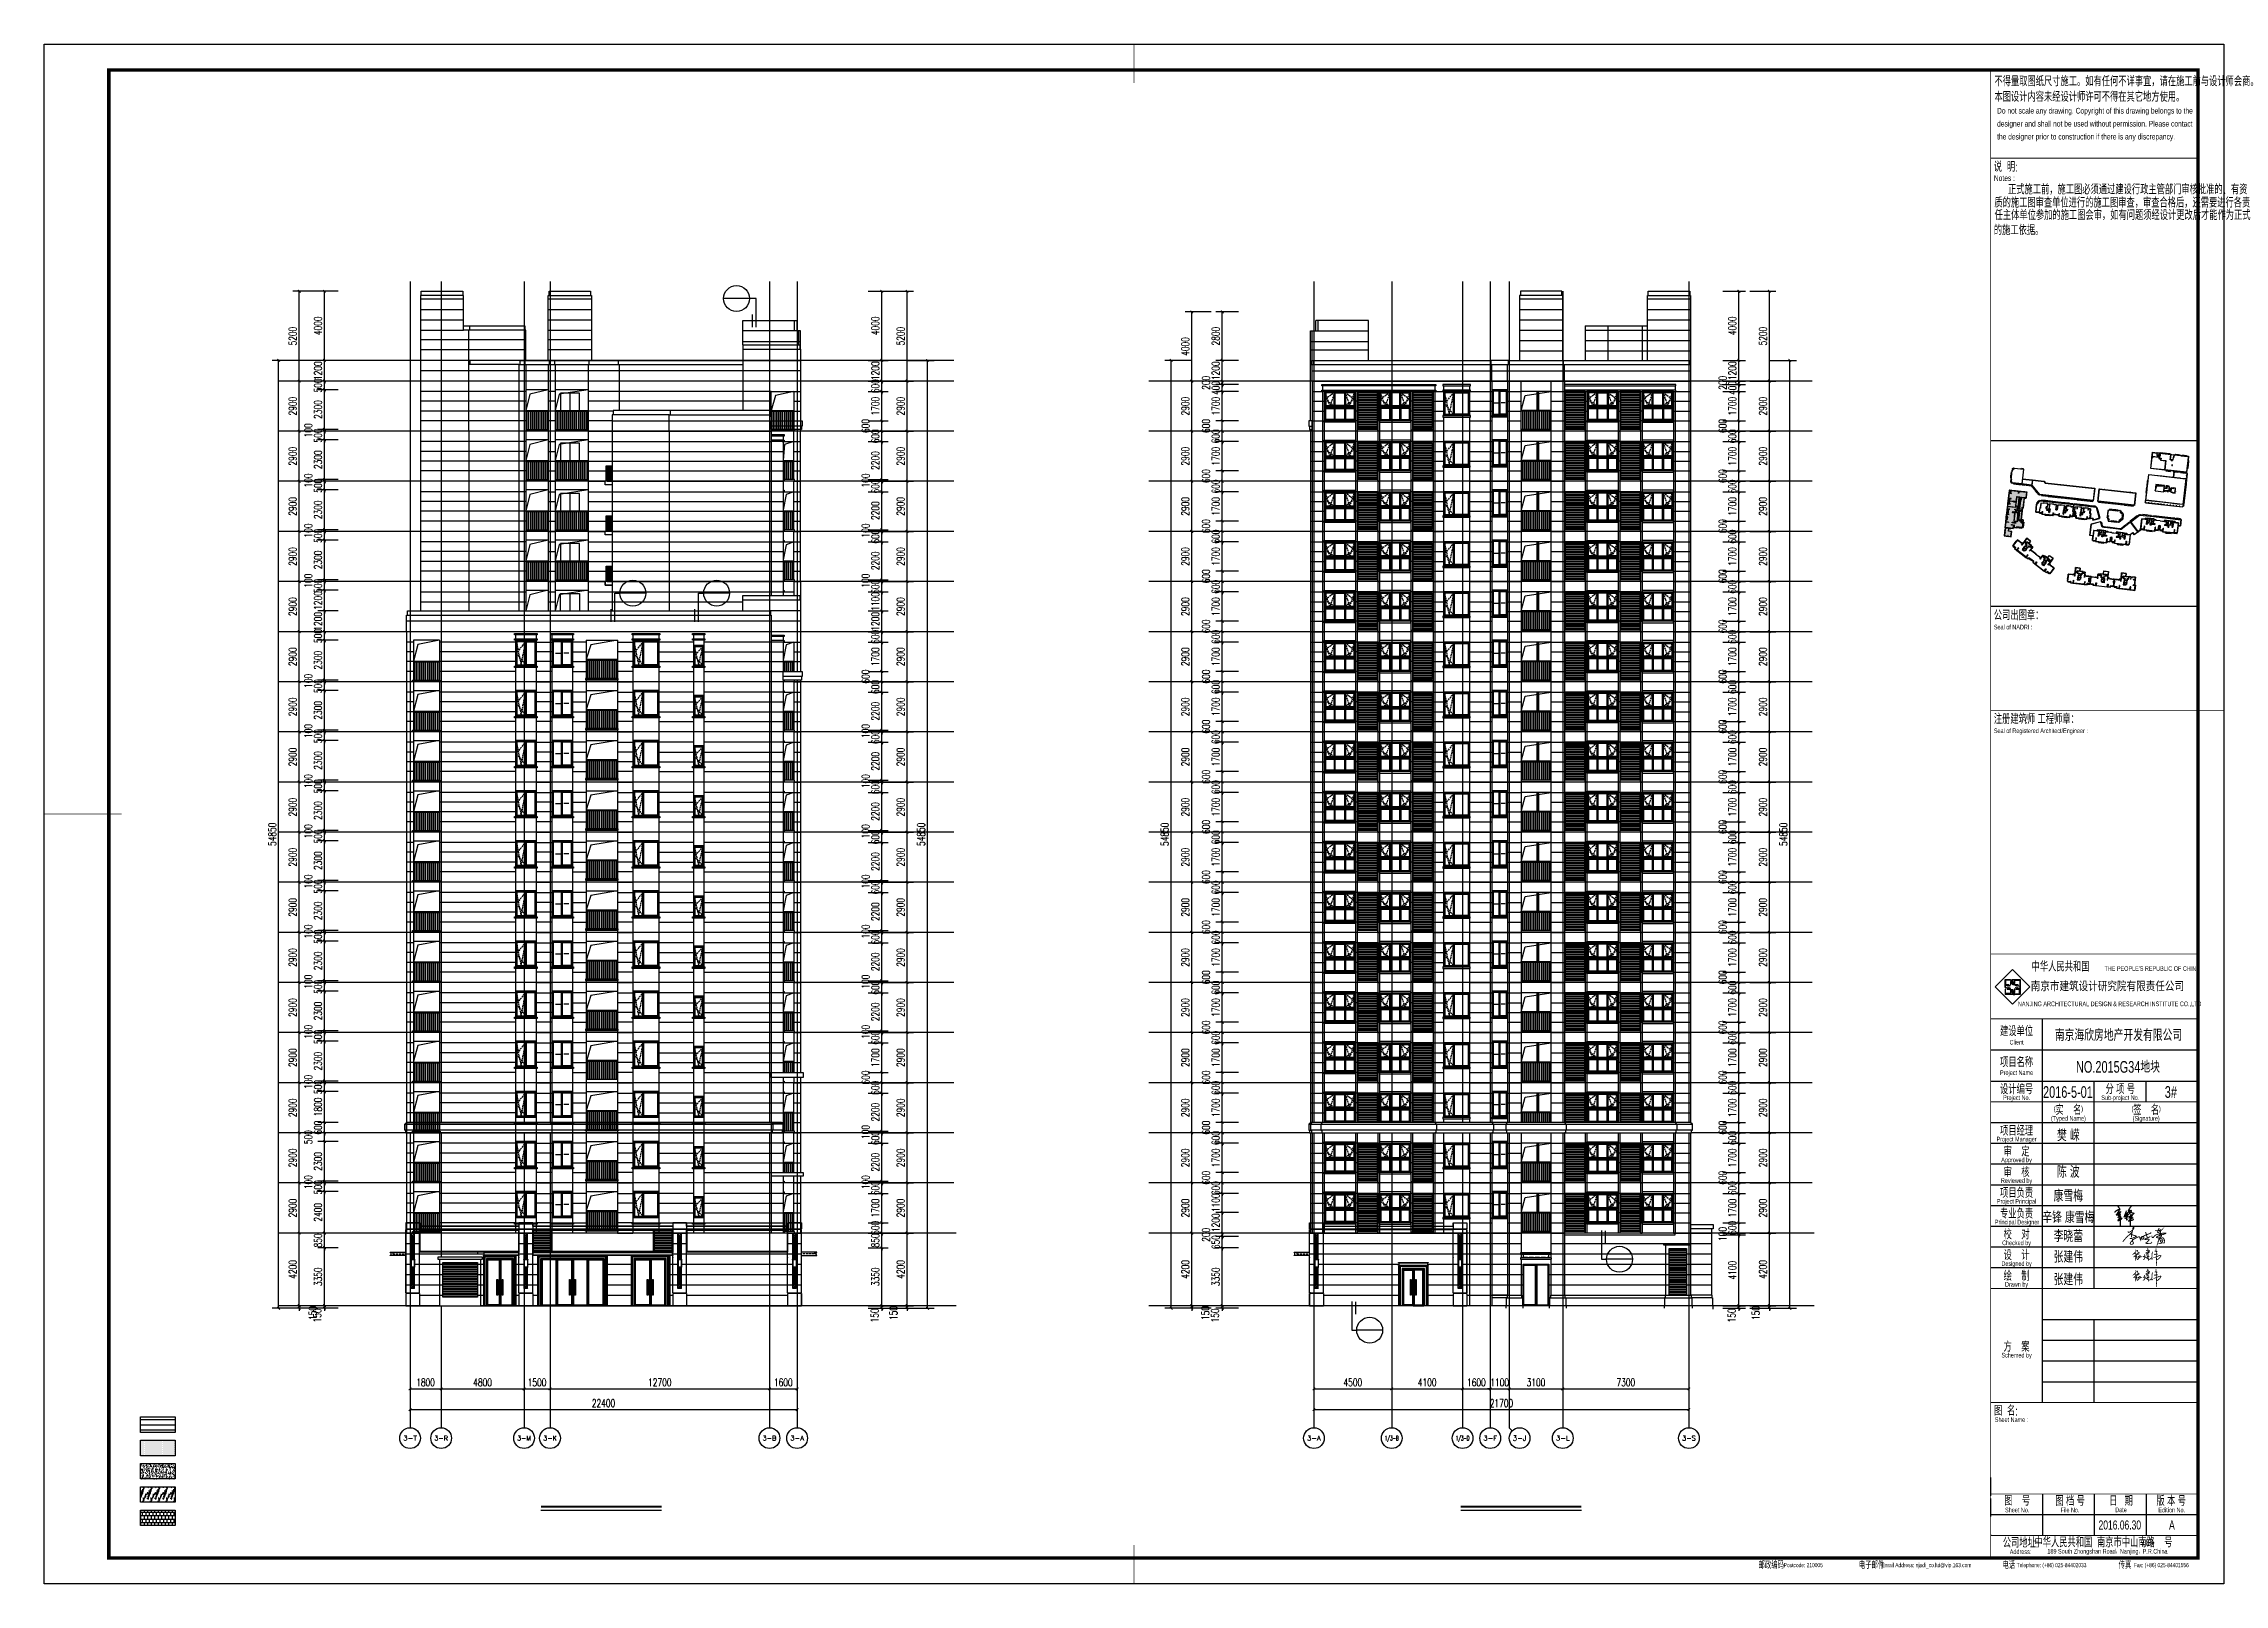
# Model space of a CAD drawing. Extents: x -59851 to 653804, y -249523 to 437614.
# Drawn here: x 401451 to 527654, y 348462 to 437614 of the extents above; entities that cross this region are included whole.
import ezdxf
from ezdxf.enums import TextEntityAlignment as Align

# ---------------------------------------------------------------- set-up
doc = ezdxf.new("R2010")
doc.units = 0
doc.header["$LTSCALE"] = 1000
doc.header["$MEASUREMENT"] = 0
doc.linetypes.add('2015G34小桃园地块总图20160503$0$DASH', pattern=[0.35, 0.25, -0.1])
doc.linetypes.add('DASH', pattern=[0.35, 0.25, -0.1])
for name, color, linetype in [('1#内审修改版_1_1_2236$0$LABEL_PM', 7, 'Continuous'), ('2015G34小桃园地块总图20160503$0$16.04.01 1#2#更新屋顶平面_t3$0$ROOF', 4, 'Continuous'), ('2015G34小桃园地块总图20160503$0$A-Stair', 142, 'Continuous'), ('2015G34小桃园地块总图20160503$0$A-烟气道', 105, 'Continuous'), ('2015G34小桃园地块总图20160503$0$WINDOW', 4, 'Continuous'), ('_TCH_BOUNDARY', 7, 'Continuous'), ('A-材质分割线（横向）', 252, 'Continuous'), ('A-材质分割线（竖向）', 8, 'Continuous'), ('A-注释', 8, 'Continuous'), ('A-洞口', 105, 'Continuous'), ('A-示意', 8, 'Continuous'), ('A-第三道尺寸线', 105, 'Continuous'), ('A-雨棚', 153, 'Continuous'), ('AD-NAME-ROOM', 9, 'Continuous'), ('AXIS', 3, 'Continuous'), ('AXIS_TEXT', 7, 'Continuous'), ('DIM_IDEN', 3, 'Continuous'), ('DIM_SYMB', 3, 'Continuous'), ('DOTE', 16, 'Continuous'), ('ELE-0', 142, 'Continuous'), ('ELE-1', 41, 'Continuous'), ('ELE-2', 31, 'Continuous'), ('ELE-3', 35, 'Continuous'), ('ELE-6', 8, 'Continuous'), ('LABEL_FIXBOX_PM', 7, 'Continuous'), ('LABEL_FIXTXT_PM', 3, 'Continuous'), ('LABEL_TXT_PM', 1, 'Continuous'), ('P-固定家具（悬空）', 142, 'Continuous'), ('PUB_DIM', 3, 'Continuous'), ('PUB_HATCH', 8, 'Continuous'), ('WINDOW', 4, 'Continuous'), ('墙', 6, 'Continuous'), ('栏杆', 142, 'Continuous'), ('电子签名', 7, 'Continuous')]:
    doc.layers.add(name, color=color, linetype=linetype)
doc.layers.add('A-area(算半面积)', color=23, linetype='Continuous', plot=False)
doc.styles.add('2015G34小桃园地块总图20160503$0$16.04.01 1#2#更新屋顶平面_t3$0$HB-NORM-35M', font='', dxfattribs={"width": 0.8})
doc.styles.add('2015G34小桃园地块总图20160503$0$Standard', font='gbenor.shx', dxfattribs={"bigfont": 'gbcbig.shx'})
doc.styles.add('_TCH_AXIS', font='COMPLEX', dxfattribs={"bigfont": 'GBCBIG'})
doc.styles.add('_TCH_DIM_T3', font='SIMPLEX.shx', dxfattribs={"width": 0.705882, "bigfont": 'GBCBIG.shx'})
doc.styles.add('COMPLEX', font='COMPLEX')
doc.styles.add('LABEL_FIXBOX_PM', font='simhei.ttf', dxfattribs={"width": 0.8})
doc.styles.add('LABEL_FIXTXT_PM', font='pm_njadri_r.shx', dxfattribs={"width": 0.7, "bigfont": 'pm_njadri_hztxt.shx'})
doc.styles.add('LABEL_TXT_PM', font='pm_njadri_romans1.shx', dxfattribs={"width": 0.7, "bigfont": 'pm_njadri_hztxt.shx'})
doc.styles.get('2015G34小桃园地块总图20160503$0$16.04.01 1#2#更新屋顶平面_t3$0$HB-NORM-35M').set_extended_font_data('SimSun')
doc.dimstyles.new('_TCH_ARCH&&150', dxfattribs={"dimtxt": 446.25, "dimasz": 150, "dimexe": 375, "dimexo": 450, "dimgap": 150, "dimtad": 1, "dimdec": 0, "dimzin": 0, "dimdsep": 46, "dimtxsty": '_TCH_DIM_T3', "dimblk": 'ARCHTICK', "dimcen": 0.09, "dimclrt": 7, "dimazin": 2, "dimtfac": 1, "dimtdec": 0, "dimtix": 1, "dimtmove": 2, "dimatfit": 3, "dimfxl": 0, "dimtolj": 1, "dimtzin": 0, "dimarcsym": 0})
pattern_1 = [(180, (0, 0), (-1e-14, -142.875), []), (180, (-47.63, 47.63), (-1e-14, -142.875), [])]
pattern_2 = [(180, (56408.28, 53790.81), (-1e-14, -142.875), []), (180, (56360.66, 53838.43), (-1e-14, -142.875), [])]
pattern_3 = [(0, (-730.89111, -636.81473), (0.078125, 0.15625), [0, -0.15625])]

msp = doc.modelspace()

# ---------------------------------------------------------------- blocks, each defined once
blk = doc.blocks.new('1718')
at = {"layer": 'A-示意', "linetype": 'DASH', "ltscale": 0.4}
for points in [[(443561, 363543), (443011, 363143), (443561, 362743)], [(443561, 363543), (443286, 362743), (443011, 363543)], [(444161, 363543), (444711, 363143), (444161, 362743)], [(444161, 363543), (444436, 362743), (444711, 363543)]]:
    blk.add_lwpolyline(points, dxfattribs=at)
at = {"layer": 'ELE-0'}
for p, q in [((443561, 363543), (443561, 362743)), ((444761, 363543), (444761, 361943)), ((444761, 362693), (442961, 362693)), ((443531, 362613), (443531, 361973)), ((443561, 362643), (443561, 361943)), ((444161, 362643), (444161, 361943)), ((444191, 362613), (444191, 361973))]:
    blk.add_line(p, q, dxfattribs=at)
for points in [[(442961, 361893), (442961, 363593), (444761, 363593), (444761, 361893), (442961, 361893)], [(443531, 362613), (443041, 362613), (443041, 361973), (443531, 361973)], [(444191, 361973), (444681, 361973), (444681, 362613), (444191, 362613)]]:
    blk.add_lwpolyline(points, dxfattribs=at)
for points in [[(443011, 362743), (443011, 363543), (444161, 363543), (444161, 362743)], [(443531, 362773), (443041, 362773), (443041, 363513), (443531, 363513)], [(443591, 362773), (444131, 362773), (444131, 363513), (443591, 363513)], [(444161, 362743), (444711, 362743), (444711, 363543), (444161, 363543)], [(444191, 363513), (444681, 363513), (444681, 362773), (444191, 362773)], [(443011, 362643), (443011, 361943), (444711, 361943), (444711, 362643)], [(444131, 362613), (443591, 362613), (443591, 361973), (444131, 361973)]]:
    blk.add_lwpolyline(points, close=True, dxfattribs=at)
blk = doc.blocks.new('falkjfjajkjkh')
at = {"layer": 'A-注释', "linetype": 'DASH', "ltscale": 0.4}
for points in [[(293011, 322847), (292511, 322297), (293011, 321747)], [(292511, 322847), (292761, 321747), (293011, 322847)]]:
    blk.add_lwpolyline(points, dxfattribs=at)
at = {"layer": 'ELE-0'}
for points in [[(292461, 321697), (293061, 321697), (293061, 322897), (292461, 322897)], [(292511, 321747), (293011, 321747), (293011, 322847), (292511, 322847)], [(292541, 321777), (292981, 321777), (292981, 322817), (292541, 322817)]]:
    blk.add_lwpolyline(points, close=True, dxfattribs=at)
blk = doc.blocks.new('jkfdjaskjjk')
at = {"layer": 'A-注释', "linetype": 'DASH', "ltscale": 0.4}
for points in [[(284861, 323147), (284311, 322447), (284861, 321747)], [(284311, 323147), (284586, 321747), (284861, 323147)]]:
    blk.add_lwpolyline(points, dxfattribs=at)
at = {"layer": 'ELE-0'}
blk.add_line((284861, 321747), (284861, 323147), dxfattribs=at)
for points in [[(284261, 321697), (285461, 321697), (285461, 323197), (284261, 323197)], [(284311, 321747), (285411, 321747), (285411, 323147), (284311, 323147)], [(284831, 323117), (284341, 323117), (284341, 321777), (284831, 321777)], [(284891, 323117), (285381, 323117), (285381, 321777), (284891, 321777)]]:
    blk.add_lwpolyline(points, close=True, dxfattribs=at)
blk = doc.blocks.new('111515')
at = {"layer": 'A-注释', "linetype": 'DASH', "ltscale": 0.4}
for points in [[(302205, 323147), (301655, 322447), (302205, 321747)], [(301655, 323147), (301930, 321747), (302205, 323147)]]:
    blk.add_lwpolyline(points, dxfattribs=at)
at = {"layer": 'ELE-0'}
blk.add_line((302205, 321697), (302205, 323197), dxfattribs=at)
for points in [[(301605, 321697), (303105, 321697), (303105, 323197), (301605, 323197)], [(301655, 321747), (303055, 321747), (303055, 323147), (301655, 323147)], [(302175, 323117), (301685, 323117), (301685, 321777), (302175, 321777)], [(302235, 323117), (303025, 323117), (303025, 321777), (302235, 321777)]]:
    blk.add_lwpolyline(points, close=True, dxfattribs=at)
blk = doc.blocks.new('11001800')
at = {"layer": '栏杆'}
for p, q in [((105855, 351612), (107655, 351612)), ((105855, 351562), (107655, 351562)), ((105905, 350512), (105905, 351562)), ((105925, 350512), (105925, 351562)), ((106025, 350512), (106025, 351562)), ((106045, 350512), (106045, 351562)), ((106145, 350512), (106145, 351562)), ((106165, 350512), (106165, 351562)), ((106265, 350512), (106265, 351562)), ((106285, 350512), (106285, 351562)), ((106385, 350512), (106385, 351562)), ((106405, 350512), (106405, 351562)), ((106505, 350512), (106505, 351562)), ((106525, 350512), (106525, 351562)), ((106625, 350512), (106625, 351562)), ((106645, 350512), (106645, 351562)), ((106745, 350512), (106745, 351562)), ((106765, 350512), (106765, 351562)), ((106865, 350512), (106865, 351562)), ((106885, 350512), (106885, 351562)), ((106985, 350512), (106985, 351562)), ((107005, 350512), (107005, 351562)), ((107105, 350512), (107105, 351562)), ((107125, 350512), (107125, 351562)), ((107225, 350512), (107225, 351562)), ((107245, 350512), (107245, 351562)), ((107345, 350512), (107345, 351562)), ((107365, 350512), (107365, 351562)), ((107391, 351562), (107413, 351562)), ((107413, 351562), (107644, 351562)), ((107465, 350512), (107465, 351562)), ((107485, 350512), (107485, 351562)), ((107585, 350512), (107585, 351562)), ((107605, 350512), (107605, 351562))]:
    blk.add_line(p, q, dxfattribs=at)
blk = doc.blocks.new('18001100')
at = {"layer": '栏杆'}
for p, q in [((176347, 394304), (177847, 394304)), ((176347, 394254), (177847, 394254)), ((176427, 393204), (176427, 394254)), ((176447, 393204), (176447, 394254)), ((176547, 393204), (176547, 394254)), ((176567, 393204), (176567, 394254)), ((176667, 393204), (176667, 394254)), ((176687, 393204), (176687, 394254)), ((176787, 393204), (176787, 394254)), ((176807, 393204), (176807, 394254)), ((176907, 393204), (176907, 394254)), ((176927, 393204), (176927, 394254)), ((177027, 393204), (177027, 394254)), ((177047, 393204), (177047, 394254)), ((177147, 393204), (177147, 394254)), ((177167, 393204), (177167, 394254)), ((177267, 393204), (177267, 394254)), ((177287, 393204), (177287, 394254)), ((177387, 393204), (177387, 394254)), ((177407, 393204), (177407, 394254)), ((177507, 393204), (177507, 394254)), ((177527, 393204), (177527, 394254)), ((177627, 393204), (177627, 394254)), ((177647, 393204), (177647, 394254)), ((177747, 393204), (177747, 394254)), ((177767, 393204), (177767, 394254))]:
    blk.add_line(p, q, dxfattribs=at)
blk = doc.blocks.new('1512tl0418')
at = {"layer": 'A-注释'}
for points in [[(103386, 378872), (103236, 378872), (103236, 378892)], [(103569, 378872), (103719, 378872), (103719, 378892)]]:
    blk.add_hatch(color=256, dxfattribs=at).paths.add_polyline_path(points)
for points in [[(103089, 378872), (103386, 378872)], [(103866, 378872), (103569, 378872)]]:
    blk.add_lwpolyline(points, dxfattribs=at)
at = {"layer": 'ELE-0'}
blk.add_line((103478, 378172), (103478, 379572), dxfattribs=at)
for points in [[(102878, 378122), (104078, 378122), (104078, 379622), (102878, 379622)], [(102928, 378172), (104028, 378172), (104028, 379572), (102928, 379572)], [(103448, 379542), (102958, 379542), (102958, 378202), (103448, 378202)], [(103508, 379542), (103998, 379542), (103998, 378202), (103508, 378202)]]:
    blk.add_lwpolyline(points, close=True, dxfattribs=at)
blk = doc.blocks.new('ssdicengdong')
at = {"layer": 'A-材质分割线（横向）'}
for points in [[(276261, 323097), (275861, 323097)], [(282161, 323097), (277761, 323097)], [(283361, 323097), (284261, 323097)], [(286261, 323097), (285461, 323097)], [(288061, 323097), (288961, 323097)], [(292461, 323097), (290461, 323097)], [(297661, 323097), (293061, 323097)], [(298261, 323097), (298661, 323097)], [(276261, 322530), (275861, 322530)], [(276261, 321964), (275861, 321964)], [(282161, 322530), (277761, 322530)], [(282161, 321964), (277761, 321964)], [(284261, 322530), (283361, 322530)], [(284261, 321964), (283361, 321964)], [(285461, 322530), (286261, 322530)], [(285461, 321964), (286261, 321964)], [(288961, 322530), (288061, 322530)], [(288961, 321964), (288061, 321964)], [(290461, 322530), (292461, 322530)], [(290461, 321964), (292461, 321964)], [(293061, 322530), (297661, 322530)], [(293061, 321964), (297661, 321964)], [(298261, 322530), (298661, 322530)], [(298261, 321964), (298661, 321964)], [(276261, 321397), (275861, 321397)], [(276261, 320797), (275861, 320797)], [(282161, 321397), (277761, 321397)], [(282161, 320797), (277761, 320797)], [(284261, 321397), (283361, 321397)], [(283361, 320797), (284261, 320797)], [(285461, 321397), (286261, 321397)], [(286261, 320797), (285461, 320797)], [(288961, 321397), (288061, 321397)], [(288061, 320797), (288961, 320797)], [(290461, 321397), (292461, 321397)], [(292461, 320797), (290461, 320797)], [(293061, 321397), (297661, 321397)], [(297661, 320797), (293061, 320797)], [(298261, 321397), (298661, 321397)], [(298261, 320797), (298661, 320797)]]:
    blk.add_lwpolyline(points, dxfattribs=at)
at = {"layer": 'A-材质分割线（竖向）'}
for points in [[(282161, 323697), (282161, 321697)], [(283361, 323697), (283361, 321697)], [(284261, 323697), (284261, 321697)], [(285461, 323697), (285461, 321697)], [(288961, 323697), (288961, 321697)], [(290461, 323697), (290461, 321697)], [(292461, 323697), (292461, 321697)], [(293061, 323697), (293061, 321697)], [(282161, 321617), (282161, 320797)], [(283361, 321617), (283361, 320797)], [(284261, 321617), (284261, 320797)], [(285461, 321617), (285461, 320797)], [(288961, 321617), (288961, 320797)], [(290461, 321617), (290461, 320797)], [(292461, 321617), (292461, 320797)], [(293061, 321617), (293061, 320797)]]:
    blk.add_lwpolyline(points, dxfattribs=at)
at = {"layer": 'A-洞口'}
for points in [[(277761, 323197), (276511, 322961), (276261, 321997)], [(288061, 323197), (286519, 322941), (286261, 322097)], [(298261, 323097), (297829, 322930), (297661, 322047)]]:
    blk.add_lwpolyline(points, dxfattribs=at)
at = {"layer": 'ELE-2'}
for points in [[(275861, 323697), (275861, 320797)], [(276261, 323697), (276261, 320897)], [(277761, 323697), (277761, 320897)], [(286261, 323697), (286261, 320997)], [(288061, 323697), (288061, 320997)], [(296961, 323697), (296961, 320797)], [(297661, 323697), (297661, 320797)], [(276261, 320817), (276261, 320797)], [(277761, 320817), (277761, 320797)], [(286261, 320917), (286261, 320797)], [(288061, 320917), (288061, 320797)]]:
    blk.add_lwpolyline(points, dxfattribs=at)
at = {"layer": 'ELE-3'}
for points in [[(276261, 323197), (277761, 323197)], [(286261, 323197), (288061, 323197)], [(297661, 323177), (297711, 323177), (297711, 323097), (297661, 323097)], [(297661, 323097), (298261, 323097)], [(298261, 323697), (298261, 320897)], [(298661, 323697), (298661, 320797)], [(277811, 320817), (276211, 320817), (276211, 320897), (277811, 320897), (277811, 320817)], [(282111, 321697), (283411, 321697), (283411, 321617), (282111, 321617), (282111, 321697)], [(284211, 321697), (285511, 321697), (285511, 321617), (284211, 321617), (284211, 321697)], [(286261, 320997), (288061, 320997)], [(288911, 321697), (290511, 321697), (290511, 321617), (288911, 321617), (288911, 321697)], [(297661, 321397), (297711, 321397), (297711, 321317), (297661, 321317)], [(297661, 320897), (297711, 320897), (297711, 320817), (297661, 320817)], [(297711, 320817), (298261, 320817), (298311, 320817), (298311, 320897), (297711, 320897)], [(298261, 320817), (298261, 320797)]]:
    blk.add_lwpolyline(points, dxfattribs=at)
for points in [[(286211, 320917), (288111, 320917), (288111, 320997), (286211, 320997)], [(292411, 321697), (293111, 321697), (293111, 321617), (292411, 321617)]]:
    blk.add_lwpolyline(points, close=True, dxfattribs=at)
at = {"layer": '栏杆'}
for p, q in [((297661, 321997), (298261, 321997)), ((297661, 321947), (298261, 321947)), ((297711, 320897), (297711, 321947)), ((297731, 320897), (297731, 321947)), ((297831, 320897), (297831, 321947)), ((297851, 320897), (297851, 321947)), ((297951, 320897), (297951, 321947)), ((297971, 320897), (297971, 321947)), ((298071, 320897), (298071, 321947)), ((298091, 320897), (298091, 321947)), ((298191, 320897), (298191, 321947)), ((298211, 320897), (298211, 321947))]:
    blk.add_line(p, q, dxfattribs=at)
for name, p in [('1512tl0418', (181383, -56425)), ('18001100', (99914, -72307)), ('11001800', (180406, -29515))]:
    blk.add_blockref(name, p)
at = {"layer": 'ELE-0'}
for name, p in [('jkfdjaskjjk', (-2100, 0)), ('111515', (-12644, 0)), ('falkjfjajkjkh', (0, 0))]:
    blk.add_blockref(name, p, dxfattribs=at)
blk = doc.blocks.new('124f')
at = {"layer": 'A-材质分割线（横向）'}
for points in [[(298661, 353897), (296911, 353897)], [(298661, 353297), (275861, 353297)], [(298661, 352697), (275861, 352697)], [(276261, 352097), (275861, 352097)], [(276261, 351530), (275861, 351530)], [(276261, 350964), (275861, 350964)], [(282161, 352097), (277761, 352097)], [(282161, 351530), (277761, 351530)], [(282161, 350964), (277761, 350964)], [(283361, 352097), (284261, 352097)], [(284261, 351530), (283361, 351530)], [(284261, 350964), (283361, 350964)], [(286261, 352097), (285461, 352097)], [(285461, 351530), (286261, 351530)], [(285461, 350964), (286261, 350964)], [(288061, 352097), (288961, 352097)], [(288961, 351530), (288061, 351530)], [(288961, 350964), (288061, 350964)], [(292461, 352097), (290461, 352097)], [(290461, 351530), (292461, 351530)], [(290461, 350964), (292461, 350964)], [(297661, 352097), (293061, 352097)], [(293061, 351530), (297661, 351530)], [(293061, 350964), (297661, 350964)], [(298261, 352097), (298661, 352097)], [(298261, 351530), (298661, 351530)], [(298261, 350964), (298661, 350964)], [(276261, 350397), (275861, 350397)], [(276261, 349797), (275861, 349797)], [(282161, 350397), (277761, 350397)], [(282161, 349797), (277761, 349797)], [(284261, 350397), (283361, 350397)], [(283361, 349797), (284261, 349797)], [(285461, 350397), (286261, 350397)], [(286261, 349797), (285461, 349797)], [(288961, 350397), (288061, 350397)], [(288061, 349797), (288961, 349797)], [(290461, 350397), (292461, 350397)], [(292461, 349797), (290461, 349797)], [(293061, 350397), (297661, 350397)], [(297661, 349797), (293061, 349797)], [(298261, 350397), (298661, 350397)], [(298261, 349797), (298661, 349797)]]:
    blk.add_lwpolyline(points, dxfattribs=at)
at = {"layer": 'A-材质分割线（竖向）'}
for points in [[(282161, 352197), (282161, 350697)], [(283361, 352197), (283361, 350697)], [(284261, 352197), (284261, 350697)], [(285461, 352197), (285461, 350697)], [(288961, 352197), (288961, 350697)], [(290461, 352197), (290461, 350697)], [(292461, 352197), (292461, 350697)], [(293061, 352197), (293061, 350697)], [(282161, 350617), (282161, 349797)], [(283361, 350617), (283361, 349797)], [(284261, 350617), (284261, 349797)], [(285461, 350617), (285461, 349797)], [(288961, 350617), (288961, 349797)], [(290461, 350617), (290461, 349797)], [(292461, 350617), (292461, 349797)], [(293061, 350617), (293061, 349797)]]:
    blk.add_lwpolyline(points, dxfattribs=at)
at = {"layer": 'A-洞口'}
for points in [[(277761, 352197), (276511, 351961), (276261, 350997)], [(288061, 352197), (286519, 351941), (286261, 351097)], [(298261, 352097), (297829, 351930), (297661, 351047)]]:
    blk.add_lwpolyline(points, dxfattribs=at)
at = {"layer": 'ELE-2'}
blk.add_line((277761, 352197), (276261, 352197), dxfattribs=at)
for points in [[(275861, 352697), (275861, 353647), (296961, 353647), (296961, 352697)], [(275911, 353647), (275911, 353897), (296911, 353897), (296911, 353647)], [(275861, 352697), (275861, 349797)], [(276261, 352197), (276261, 349897)], [(277761, 352197), (277761, 349897)], [(286261, 352197), (286261, 349997)], [(286261, 352197), (288061, 352197)], [(288061, 352197), (288061, 349997)], [(296961, 352697), (296961, 349797)], [(296961, 352497), (297711, 352497), (297711, 352417), (297661, 352417), (297661, 352177), (297711, 352177), (297711, 352097), (296961, 352097)], [(297661, 352417), (296961, 352417)], [(297661, 352177), (296961, 352177)], [(297661, 352097), (297661, 349797)], [(276261, 349817), (276261, 349797)], [(277761, 349817), (277761, 349797)], [(286261, 349917), (286261, 349797)], [(288061, 349917), (288061, 349797)]]:
    blk.add_lwpolyline(points, dxfattribs=at)
at = {"layer": 'ELE-3'}
for points in [[(295311, 353897), (295311, 354797), (298611, 354797), (298611, 354547)], [(295311, 354547), (298661, 354547), (298661, 349797)], [(282111, 352597), (283411, 352597), (283411, 352517), (282111, 352517), (282111, 352597)], [(282111, 352277), (283411, 352277), (283411, 352197), (282111, 352197), (282111, 352277)], [(282161, 352517), (282161, 352277)], [(283361, 352517), (283361, 352277)], [(284211, 352597), (285511, 352597), (285511, 352517), (284211, 352517), (284211, 352597)], [(284211, 352277), (285511, 352277), (285511, 352197), (284211, 352197), (284211, 352277)], [(284261, 352517), (284261, 352277)], [(285461, 352517), (285461, 352277)], [(288911, 352597), (290511, 352597), (290511, 352517), (288911, 352517), (288911, 352597)], [(288911, 352277), (290511, 352277), (290511, 352197), (288911, 352197), (288911, 352277)], [(288961, 352517), (288961, 352277)], [(290461, 352517), (290461, 352277)], [(292411, 352597), (293111, 352597), (293111, 352517), (292411, 352517), (292411, 352597)], [(292411, 352277), (293111, 352277), (293111, 352197), (292411, 352197), (292411, 352277)], [(292461, 352517), (292461, 352277)], [(293061, 352517), (293061, 352277)], [(297661, 352097), (298261, 352097)], [(297711, 352097), (298261, 352097)], [(298261, 352097), (298261, 349897)], [(277811, 349817), (276211, 349817), (276211, 349897), (277811, 349897), (277811, 349817)], [(282111, 350697), (283411, 350697), (283411, 350617), (282111, 350617), (282111, 350697)], [(284211, 350697), (285511, 350697), (285511, 350617), (284211, 350617), (284211, 350697)], [(286261, 349997), (288061, 349997)], [(288911, 350697), (290511, 350697), (290511, 350617), (288911, 350617), (288911, 350697)], [(297661, 350397), (297711, 350397), (297711, 350317), (297661, 350317)], [(297661, 349897), (297711, 349897), (297711, 349817), (297661, 349817)], [(297711, 349817), (298311, 349817), (298311, 349897), (297711, 349897)], [(298261, 349817), (298261, 349797)]]:
    blk.add_lwpolyline(points, dxfattribs=at)
for points in [[(286211, 349917), (288111, 349917), (288111, 349997), (286211, 349997)], [(292411, 350697), (293111, 350697), (293111, 350617), (292411, 350617)]]:
    blk.add_lwpolyline(points, close=True, dxfattribs=at)
at = {"layer": '栏杆'}
for p, q in [((297661, 350997), (298261, 350997)), ((297661, 350947), (298261, 350947)), ((297711, 349897), (297711, 350947)), ((297731, 349897), (297731, 350947)), ((297831, 349897), (297831, 350947)), ((297851, 349897), (297851, 350947)), ((297951, 349897), (297951, 350947)), ((297971, 349897), (297971, 350947)), ((298071, 349897), (298071, 350947)), ((298091, 349897), (298091, 350947)), ((298191, 349897), (298191, 350947)), ((298211, 349897), (298211, 350947))]:
    blk.add_line(p, q, dxfattribs=at)
for name, p in [('1512tl0418', (181383, -27425)), ('18001100', (99914, -43307)), ('11001800', (180406, -515))]:
    blk.add_blockref(name, p)
at = {"layer": 'ELE-0'}
for name, p in [('jkfdjaskjjk', (-2100, 29000)), ('111515', (-12644, 29000)), ('falkjfjajkjkh', (0, 29000))]:
    blk.add_blockref(name, p, dxfattribs=at)
blk = doc.blocks.new('19001100')
at = {"layer": '栏杆'}
for p, q in [((178876, 391095), (180776, 391095)), ((178876, 391045), (180776, 391045)), ((178916, 389995), (178916, 391045)), ((178936, 389995), (178936, 391045)), ((179036, 389995), (179036, 391045)), ((179056, 389995), (179056, 391045)), ((179156, 389995), (179156, 391045)), ((179176, 389995), (179176, 391045)), ((179276, 389995), (179276, 391045)), ((179296, 389995), (179296, 391045)), ((179396, 389995), (179396, 391045)), ((179416, 389995), (179416, 391045)), ((179516, 389995), (179516, 391045)), ((179536, 389995), (179536, 391045)), ((179636, 389995), (179636, 391045)), ((179656, 389995), (179656, 391045)), ((179756, 389995), (179756, 391045)), ((179776, 389995), (179776, 391045)), ((179876, 389995), (179876, 391045)), ((179896, 389995), (179896, 391045)), ((179996, 389995), (179996, 391045)), ((180016, 389995), (180016, 391045)), ((180116, 389995), (180116, 391045)), ((180136, 389995), (180136, 391045)), ((180236, 389995), (180236, 391045)), ((180256, 389995), (180256, 391045)), ((180356, 389995), (180356, 391045)), ((180376, 389995), (180376, 391045)), ((180413, 391045), (180435, 391045)), ((180435, 391045), (180776, 391045)), ((180476, 389995), (180476, 391045)), ((180496, 389995), (180496, 391045)), ((180596, 389995), (180596, 391045)), ((180616, 389995), (180616, 391045)), ((180716, 389995), (180716, 391045)), ((180736, 389995), (180736, 391045))]:
    blk.add_line(p, q, dxfattribs=at)
blk = doc.blocks.new('13001100')
at = {"layer": '栏杆'}
for p, q in [((181667, 391095), (182967, 391095)), ((181667, 391045), (182967, 391045)), ((181707, 389995), (181707, 391045)), ((181727, 389995), (181727, 391045)), ((181827, 389995), (181827, 391045)), ((181847, 389995), (181847, 391045)), ((181947, 389995), (181947, 391045)), ((181967, 389995), (181967, 391045)), ((182067, 389995), (182067, 391045)), ((182087, 389995), (182087, 391045)), ((182187, 389995), (182187, 391045)), ((182207, 389995), (182207, 391045)), ((182307, 389995), (182307, 391045)), ((182327, 389995), (182327, 391045)), ((182427, 389995), (182427, 391045)), ((182447, 389995), (182447, 391045)), ((182547, 389995), (182547, 391045)), ((182567, 389995), (182567, 391045)), ((182667, 389995), (182667, 391045)), ((182687, 389995), (182687, 391045)), ((182787, 389995), (182787, 391045)), ((182807, 389995), (182807, 391045)), ((182907, 389995), (182907, 391045)), ((182927, 389995), (182927, 391045))]:
    blk.add_line(p, q, dxfattribs=at)
blk = doc.blocks.new('fdsjafjdkajkhouh')
at = {"layer": '墙'}
h = blk.add_hatch(dxfattribs=at)
h.set_pattern_fill('ANSI32', color=252, scale=20, angle=315)
h.set_pattern_definition([(0, (0, 0), (2e-14, 95.25), []), (0, (31.75, -31.75), (2e-14, 95.25), [])])
h.paths.add_polyline_path([(287761, 356447), (287461, 356447), (287461, 355597), (287761, 355597)])
at = {"layer": 'A-材质分割线（横向）'}
for points in [[(282761, 357897), (276661, 357897)], [(282761, 357330), (276661, 357330)], [(284061, 357897), (284461, 357897)], [(284061, 357330), (284461, 357330)], [(286361, 357897), (297661, 357897)], [(286361, 357330), (297661, 357330)], [(298261, 357897), (298661, 357897)], [(298261, 357330), (298661, 357330)], [(282761, 356764), (276661, 356764)], [(282761, 356197), (276661, 356197)], [(284061, 356764), (284461, 356764)], [(284061, 356197), (284461, 356197)], [(286361, 356764), (297661, 356764)], [(286361, 356197), (287411, 356197)], [(287761, 356197), (297661, 356197)], [(298261, 356764), (298661, 356764)], [(298261, 356197), (298661, 356197)], [(282761, 355597), (276661, 355597)], [(284061, 355597), (284461, 355597)], [(286361, 355597), (287361, 355597)], [(287761, 355597), (297661, 355597)], [(298261, 355597), (298661, 355597)]]:
    blk.add_lwpolyline(points, dxfattribs=at)
at = {"layer": 'A-洞口'}
for points in [[(284061, 357997), (282984, 357732), (282761, 356797)], [(286361, 357997), (284684, 357732), (284461, 356797)], [(298261, 357897), (297829, 357730), (297661, 356847)]]:
    blk.add_lwpolyline(points, dxfattribs=at)
at = {"layer": 'ELE-3'}
for points in [[(276661, 358497), (276661, 355597)], [(279461, 358497), (279461, 355597)], [(282361, 358497), (282361, 355597)], [(282761, 358497), (282761, 355597)], [(284061, 358497), (284061, 355597)], [(284461, 358497), (284461, 355597)], [(286361, 358497), (286361, 355597)], [(287761, 358497), (287761, 355597)], [(291061, 358497), (291061, 355597)], [(296961, 358497), (296961, 355597)], [(297661, 358497), (297661, 355597)], [(298261, 355697), (298261, 358497)], [(298661, 355597), (298661, 358497)], [(284061, 357997), (282761, 357997)], [(286361, 357997), (284461, 357997)], [(297661, 357977), (297711, 357977), (297711, 357897), (297661, 357897)], [(297686, 357897), (298261, 357897)], [(297661, 356197), (297711, 356197), (297711, 356117), (297661, 356117)], [(282761, 355697), (284061, 355697)], [(282761, 355617), (284061, 355617)], [(284461, 355697), (286361, 355697)], [(284461, 355617), (286361, 355617)], [(287761, 355397), (287361, 355397), (287361, 355597)], [(287761, 355597), (287361, 355597), (287361, 355597)], [(297661, 355697), (297711, 355697), (297711, 355617), (297661, 355617)], [(297711, 355617), (298311, 355617), (298311, 355697), (297711, 355697)], [(298261, 355597), (298261, 355617)]]:
    blk.add_lwpolyline(points, dxfattribs=at)
at = {"layer": 'ELE-6'}
for points in [[(285861, 356797), (285861, 357797), (284761, 357797), (284761, 356797)], [(285311, 357797), (285311, 356797)]]:
    blk.add_lwpolyline(points, dxfattribs=at)
at = {"layer": 'PUB_HATCH'}
for points in [[(287411, 355597), (287411, 356497), (287761, 356497)], [(287461, 355597), (287461, 356447), (287761, 356447)]]:
    blk.add_lwpolyline(points, dxfattribs=at)
at = {"layer": '栏杆'}
for p, q in [((297661, 356797), (298261, 356797)), ((297661, 356747), (298261, 356747)), ((297711, 355697), (297711, 356747)), ((297731, 355697), (297731, 356747)), ((297831, 355697), (297831, 356747)), ((297851, 355697), (297851, 356747)), ((297951, 355697), (297951, 356747)), ((297971, 355697), (297971, 356747)), ((298071, 355697), (298071, 356747)), ((298091, 355697), (298091, 356747)), ((298191, 355697), (298191, 356747)), ((298211, 355697), (298211, 356747))]:
    blk.add_line(p, q, dxfattribs=at)
for name, p in [('13001100', (101094, -34298)), ('19001100', (105584, -34298))]:
    blk.add_blockref(name, p)
blk = doc.blocks.new('dingjianyi')
at = {"layer": '墙'}
h = blk.add_hatch(dxfattribs=at)
h.set_pattern_fill('ANSI32', color=252, scale=20, angle=315)
h.set_pattern_definition([(0, (77029.09, 5800), (2e-14, 95.25), []), (0, (77060.84, 5768.25), (2e-14, 95.25), [])])
h.paths.add_polyline_path([(364790, 362247), (364490, 362247), (364490, 361397), (364790, 361397)])
at = {"layer": 'A-材质分割线（横向）'}
for points in [[(364790, 364897), (373990, 364897)], [(359790, 363697), (353690, 363697)], [(361090, 363697), (361490, 363697)], [(363390, 364297), (373990, 364297)], [(363390, 363697), (373990, 363697)], [(375690, 364297), (373990, 364297)], [(375290, 363697), (375690, 363697)], [(359790, 363130), (353690, 363130)], [(359790, 362564), (353690, 362564)], [(361090, 363130), (361490, 363130)], [(361090, 362564), (361490, 362564)], [(363390, 363130), (374690, 363130)], [(363390, 362564), (374690, 362564)], [(375290, 363130), (375690, 363130)], [(375290, 362564), (375690, 362564)], [(359790, 361997), (353690, 361997)], [(359790, 361397), (353690, 361397)], [(361090, 361997), (361490, 361997)], [(361090, 361397), (361490, 361397)], [(363390, 361997), (364440, 361997)], [(363390, 361397), (364390, 361397)], [(364790, 361997), (374690, 361997)], [(364790, 361397), (374690, 361397)], [(375290, 361997), (375690, 361997)], [(375290, 361397), (375690, 361397)]]:
    blk.add_lwpolyline(points, dxfattribs=at)
at = {"layer": 'A-洞口'}
for points in [[(361090, 363797), (360013, 363532), (359790, 362597)], [(363390, 363797), (361713, 363532), (361490, 362597)], [(375290, 363697), (374758, 363530), (374690, 362597)]]:
    blk.add_lwpolyline(points, dxfattribs=at)
at = {"layer": 'ELE-3'}
for points in [[(368090, 365247), (364790, 365247), (364790, 364297)], [(368140, 365497), (364840, 365497), (364840, 365247)], [(368090, 364297), (368090, 365247), (373990, 365247), (373990, 364297)], [(373940, 365247), (373940, 365497), (368140, 365497), (368140, 365247)], [(353690, 364297), (353690, 361397)], [(356490, 364297), (356490, 361397)], [(359390, 364297), (359390, 361397)], [(359790, 364297), (359790, 361397)], [(361090, 363797), (359790, 363797)], [(361090, 364297), (361090, 361397)], [(361490, 364297), (361490, 361397)], [(363390, 363797), (361490, 363797)], [(363390, 364297), (363390, 361397)], [(364790, 364297), (364790, 361397)], [(368090, 364297), (368090, 361397)], [(373990, 364297), (373990, 361397)], [(373990, 364097), (374740, 364097), (374740, 364017), (374690, 364017), (374690, 363777), (374740, 363777), (374740, 363697), (373990, 363697)], [(374690, 364017), (373990, 364017)], [(374690, 363777), (373990, 363777)], [(374615, 363697), (375290, 363697)], [(374690, 363777), (374740, 363777), (374740, 363697), (374690, 363697)], [(374690, 363697), (374690, 361397)], [(375290, 361497), (375290, 364297)], [(375690, 361397), (375690, 364297)], [(359790, 361497), (361090, 361497)], [(359790, 361417), (361090, 361417)], [(361490, 361497), (363390, 361497)], [(361490, 361417), (363390, 361417)], [(364790, 361197), (364390, 361197), (364390, 361397)], [(364790, 361397), (364390, 361397), (364390, 361397)], [(374690, 361997), (374740, 361997), (374740, 361917), (374690, 361917)], [(374690, 361497), (374740, 361497), (374740, 361417), (374690, 361417)], [(374690, 361417), (375340, 361417), (375340, 361497), (374690, 361497)], [(375290, 361397), (375290, 361417)]]:
    blk.add_lwpolyline(points, dxfattribs=at)
at = {"layer": 'ELE-6'}
for points in [[(362890, 362597), (362890, 363597), (361790, 363597), (361790, 362597)], [(362340, 363597), (362340, 362597)]]:
    blk.add_lwpolyline(points, dxfattribs=at)
at = {"layer": 'PUB_HATCH'}
for points in [[(364440, 361397), (364440, 362297), (364790, 362297)], [(364490, 361397), (364490, 362247), (364790, 362247)]]:
    blk.add_lwpolyline(points, dxfattribs=at)
at = {"layer": '栏杆'}
for p, q in [((374690, 362597), (375290, 362597)), ((374690, 362547), (375290, 362547)), ((374740, 361497), (374740, 362547)), ((374760, 361497), (374760, 362547)), ((374860, 361497), (374860, 362547)), ((374880, 361497), (374880, 362547)), ((374980, 361497), (374980, 362547)), ((375000, 361497), (375000, 362547)), ((375100, 361497), (375100, 362547)), ((375120, 361497), (375120, 362547)), ((375220, 361497), (375220, 362547)), ((375240, 361497), (375240, 362547))]:
    blk.add_line(p, q, dxfattribs=at)
for name, p in [('13001100', (178123, -28498)), ('19001100', (182614, -28498))]:
    blk.add_blockref(name, p)
blk = doc.blocks.new('dingjiajifang')
at = {"layer": 'A-材质分割线（横向）'}
for p, q in [((276661, 371947), (279161, 371947)), ((276661, 371347), (279161, 371347)), ((284061, 371947), (286561, 371947)), ((284061, 371347), (286561, 371347)), ((276661, 370747), (279161, 370747)), ((276661, 370147), (279161, 370147)), ((284061, 370747), (286561, 370747)), ((284061, 370147), (286561, 370147)), ((276661, 369597), (282761, 369597)), ((284061, 369597), (286561, 369597)), ((295311, 369497), (298661, 369497))]:
    blk.add_line(p, q, dxfattribs=at)
for points in [[(282761, 368997), (276661, 368997)], [(286561, 368997), (284061, 368997)], [(279511, 368397), (276661, 368397)], [(298661, 367797), (276661, 367797)], [(295311, 368397), (298661, 368397)], [(298661, 367197), (276661, 367197)], [(282761, 366597), (276661, 366597)], [(282761, 366030), (276661, 366030)], [(284461, 366597), (284061, 366597)], [(284461, 366030), (284061, 366030)], [(296961, 366597), (286361, 366597)], [(296961, 366030), (286361, 366030)], [(298261, 366597), (298661, 366597)], [(298261, 366030), (298661, 366030)], [(282761, 365464), (276661, 365464)], [(282761, 364897), (276661, 364897)], [(284461, 365464), (284061, 365464)], [(284461, 364897), (284061, 364897)], [(287811, 365464), (286361, 365464)], [(287761, 364897), (286361, 364897)], [(298261, 365464), (298661, 365464)], [(282761, 364297), (276661, 364297)], [(284461, 364297), (284061, 364297)]]:
    blk.add_lwpolyline(points, dxfattribs=at)
at = {"layer": 'A-洞口'}
for points in [[(284061, 366697), (282984, 366432), (282761, 365497)], [(286361, 366697), (284684, 366432), (284461, 365497)], [(298261, 366597), (297215, 366354), (296961, 365497)]]:
    blk.add_lwpolyline(points, dxfattribs=at)
at = {"layer": 'ELE-3'}
for points in [[(276711, 372147), (276711, 372397), (279111, 372397), (279111, 372147)], [(284111, 372147), (284111, 372397), (286511, 372397), (286511, 372147)], [(279161, 370397), (279161, 372147), (276661, 372147), (276661, 364297)], [(284061, 368397), (284061, 372147), (286561, 372147), (286561, 368397)], [(279161, 370397), (282711, 370397), (282711, 370147)], [(282761, 368397), (282761, 370147), (279161, 370147), (279161, 370397)], [(279461, 364297), (279461, 370147)], [(279511, 370147), (279511, 370397)], [(295311, 369297), (295311, 365497)], [(295311, 369297), (298611, 369297), (298611, 369047)], [(295311, 369047), (298661, 369047), (298661, 364297)], [(282361, 368147), (279461, 368147)], [(282411, 368397), (279511, 368397), (279511, 368147)], [(282361, 368147), (282361, 364297)], [(282361, 368147), (295311, 368147)], [(282411, 368397), (295311, 368397)], [(282411, 368397), (282411, 368147)], [(282711, 368397), (282711, 368147)], [(282761, 368147), (282761, 364297)], [(284061, 368147), (284061, 364297)], [(284111, 368397), (284111, 368147)], [(284411, 368397), (284411, 368147)], [(284461, 368147), (284461, 364297)], [(286361, 368147), (286361, 367197)], [(286411, 368397), (286411, 368147)], [(288111, 368397), (288111, 368147)], [(288161, 368147), (288161, 365497)], [(284061, 366697), (282761, 366697)], [(286361, 366697), (284461, 366697)], [(286361, 367197), (286361, 364297)], [(296961, 365131), (296961, 366597)], [(296961, 366597), (298261, 366597)], [(298261, 366597), (298261, 364397)], [(282761, 364397), (284061, 364397)], [(282761, 364317), (284061, 364317)], [(284461, 364397), (286361, 364397)], [(284461, 364317), (286361, 364317)], [(296961, 364397), (298311, 364397), (298311, 364317), (296961, 364317)], [(298261, 364317), (298261, 364297)]]:
    blk.add_lwpolyline(points, dxfattribs=at)
at = {"layer": 'ELE-6'}
for points in [[(295311, 370697), (298461, 370697)], [(295311, 369297), (295311, 370697)], [(298661, 369047), (298661, 370097), (295311, 370097)], [(298311, 370097), (298311, 370697)], [(298461, 370097), (298461, 370697)], [(298561, 369297), (298561, 370097)], [(285861, 365497), (285861, 366497), (284761, 366497), (284761, 365497)], [(285311, 366497), (285311, 365497)]]:
    blk.add_lwpolyline(points, dxfattribs=at)
for name, p in [('13001100', (101094, -25598)), ('19001100', (105584, -25598)), ('13001100', (115294, -25598))]:
    blk.add_blockref(name, p)
blk = doc.blocks.new('zhonghaituqian033103dong')
at = {"layer": 'LABEL_TXT_PM', "style": 'LABEL_TXT_PM', "width": 0.7}
for s, height, p in [('南京海欣房地产开发有限公司', 450, (26376, 197488)), ('NO.2015G34地块', 450, (26356, 196258)), ('2016-5-01', 450, (24426, 195268)), ('3#', 450, (28396, 195268)), ('樊 嵘', 450, (24441, 193620)), ('陈 波', 450, (24441, 192210)), ('康雪梅', 450, (24441, 191290)), ('辛锋 康雪梅', 450, (24441, 190460)), ('李晓蕾', 450, (24441, 189730)), ('张建伟', 450, (24441, 188930)), ('张建伟', 450, (24441, 188060)), ('2016.06.30', 350, (26427, 178567)), ('A', 350, (28437, 178567))]:
    blk.add_text(s, height=height, dxfattribs=at).set_placement(p, align=Align.MIDDLE)
blk = doc.blocks.new('4nanxianjiao')
blk.add_wipeout([(297561, 324297), (275861, 324297), (275761, 324197), (275761, 323847), (275811, 323847), (275811, 323697), (297611, 323697), (297611, 323847), (297661, 323847), (297661, 324197)])
at = {"layer": '_TCH_BOUNDARY'}
blk.add_lwpolyline([(297561, 324297), (275861, 324297), (275761, 324197), (275761, 323847), (275811, 323847), (275811, 323697), (297611, 323697), (297611, 323847), (297661, 323847), (297661, 324197)], close=True, dxfattribs=at)
at = {"layer": 'ELE-2'}
for points in [[(296961, 324297), (297061, 324197), (297061, 323847), (297011, 323847), (297011, 323697), (275811, 323697), (275811, 323847), (275761, 323847), (275761, 324197), (275861, 324297), (296961, 324297)], [(275761, 324197), (297061, 324197)], [(297011, 323847), (275811, 323847)], [(297561, 324297), (296961, 324297)], [(297561, 324297), (297661, 324197), (297661, 323847), (297611, 323847), (297611, 323697), (297011, 323697)], [(297661, 324197), (297061, 324197)], [(297611, 323847), (297061, 323847)]]:
    blk.add_lwpolyline(points, dxfattribs=at)
blk = doc.blocks.new('5nan0406')
at = {"layer": 'A-材质分割线（横向）'}
for points in [[(276261, 328897), (275861, 328897)], [(276261, 328330), (275861, 328330)], [(282161, 328897), (277761, 328897)], [(282161, 328330), (277761, 328330)], [(283361, 328897), (284261, 328897)], [(284261, 328330), (283361, 328330)], [(286261, 328897), (285461, 328897)], [(285461, 328330), (286261, 328330)], [(288061, 328897), (288961, 328897)], [(288961, 328330), (288061, 328330)], [(292461, 328897), (290461, 328897)], [(290461, 328330), (292461, 328330)], [(297661, 328897), (293061, 328897)], [(293061, 328330), (297661, 328330)], [(298261, 328897), (298661, 328897)], [(298261, 328330), (298661, 328330)], [(276261, 327764), (275861, 327764)], [(276261, 327197), (275861, 327197)], [(282161, 327764), (277761, 327764)], [(282161, 327197), (277761, 327197)], [(284261, 327764), (283361, 327764)], [(284261, 327197), (283361, 327197)], [(285461, 327764), (286261, 327764)], [(285461, 327197), (286261, 327197)], [(288961, 327764), (288061, 327764)], [(288961, 327197), (288061, 327197)], [(290461, 327764), (292461, 327764)], [(290461, 327197), (292461, 327197)], [(293061, 327764), (297661, 327764)], [(293061, 327197), (296961, 327197)], [(298261, 327764), (298661, 327764)], [(276261, 326597), (275861, 326597)], [(282161, 326597), (277761, 326597)], [(283361, 326597), (284261, 326597)], [(286261, 326597), (285461, 326597)], [(288061, 326597), (288961, 326597)], [(292461, 326597), (290461, 326597)], [(297661, 326597), (293061, 326597)], [(298261, 326597), (298661, 326597)]]:
    blk.add_lwpolyline(points, dxfattribs=at)
at = {"layer": 'A-材质分割线（竖向）'}
for points in [[(282161, 329497), (282161, 327497)], [(283361, 329497), (283361, 327497)], [(284261, 329497), (284261, 327497)], [(285461, 329497), (285461, 327497)], [(288961, 329497), (288961, 327497)], [(290461, 329497), (290461, 327497)], [(292461, 329497), (292461, 327497)], [(293061, 329497), (293061, 327497)], [(282161, 327417), (282161, 326597)], [(283361, 327417), (283361, 326597)], [(284261, 327417), (284261, 326597)], [(285461, 327417), (285461, 326597)], [(288961, 327417), (288961, 326597)], [(290461, 327417), (290461, 326597)], [(292461, 327417), (292461, 326597)], [(293061, 327417), (293061, 326597)]]:
    blk.add_lwpolyline(points, dxfattribs=at)
at = {"layer": 'A-洞口'}
for points in [[(277761, 328997), (276511, 328761), (276261, 327847)], [(288061, 328997), (286519, 328741), (286261, 327797)], [(298261, 328897), (297829, 328730), (297661, 327847)]]:
    blk.add_lwpolyline(points, dxfattribs=at)
at = {"layer": 'ELE-2'}
for points in [[(275861, 329497), (275861, 326597)], [(276261, 329497), (276261, 326697)], [(277761, 329497), (277761, 326697)], [(286261, 329497), (286261, 326597)], [(288061, 329497), (288061, 326597)], [(296961, 329497), (296961, 326597)], [(297661, 329497), (297661, 327197)], [(297661, 326897), (297661, 326597)], [(276261, 326617), (276261, 326597)], [(277761, 326617), (277761, 326597)]]:
    blk.add_lwpolyline(points, dxfattribs=at)
at = {"layer": 'ELE-3'}
for points in [[(298261, 329497), (298261, 327197)], [(298661, 329497), (298661, 327197)], [(276261, 328997), (277761, 328997)], [(286261, 328997), (288061, 328997)], [(297661, 328977), (297711, 328977), (297711, 328897), (297661, 328897)], [(297661, 328897), (298261, 328897)], [(282111, 327497), (283411, 327497), (283411, 327417), (282111, 327417), (282111, 327497)], [(284211, 327497), (285511, 327497), (285511, 327417), (284211, 327417), (284211, 327497)], [(288911, 327497), (290511, 327497), (290511, 327417), (288911, 327417), (288911, 327497)], [(298261, 326897), (298261, 326597)], [(298661, 326897), (298661, 326597)], [(277811, 326617), (276211, 326617), (276211, 326697), (277811, 326697), (277811, 326617)], [(286261, 326797), (288061, 326797)], [(297661, 326697), (297711, 326697), (297711, 326617), (297661, 326617)]]:
    blk.add_lwpolyline(points, dxfattribs=at)
for points in [[(292411, 327497), (293111, 327497), (293111, 327417), (292411, 327417)], [(296961, 327197), (298661, 327197), (298661, 327197), (298811, 327197), (298811, 326897), (296961, 326897)]]:
    blk.add_lwpolyline(points, close=True, dxfattribs=at)
at = {"layer": '栏杆'}
for p, q in [((297661, 327847), (298261, 327847)), ((297661, 327797), (298261, 327797)), ((297711, 327197), (297711, 327797)), ((297731, 327197), (297731, 327797)), ((297831, 327197), (297831, 327797)), ((297851, 327197), (297851, 327797)), ((297951, 327197), (297951, 327797)), ((297971, 327197), (297971, 327797)), ((298071, 327197), (298071, 327797)), ((298091, 327197), (298091, 327797)), ((298191, 327197), (298191, 327797)), ((298211, 327197), (298211, 327797))]:
    blk.add_line(p, q, dxfattribs=at)
for name, p in [('1512tl0418', (181383, -50625)), ('18001100', (99914, -66507)), ('11001800', (180406, -23715))]:
    blk.add_blockref(name, p)
at = {"layer": 'ELE-0'}
for name, p in [('jkfdjaskjjk', (-2100, 5800)), ('111515', (-12644, 5800)), ('falkjfjajkjkh', (0, 5800))]:
    blk.add_blockref(name, p, dxfattribs=at)
blk = doc.blocks.new('jiajijj')
at = {"layer": 'ELE-3'}
for points in [[(296961, 364897), (298761, 364897), (298761, 364597), (298711, 364597), (298711, 364397), (296961, 364397), (296961, 364897)], [(298711, 364597), (296961, 364597)]]:
    blk.add_lwpolyline(points, dxfattribs=at)
blk = doc.blocks.new('151400')
at = {"layer": 'A-示意', "linetype": 'DASH', "ltscale": 0.4}
for points in [[(426808, 377013), (426258, 376363), (426808, 375713)], [(426258, 377013), (426533, 375713), (426808, 377013)]]:
    blk.add_lwpolyline(points, dxfattribs=at)
at = {"layer": 'ELE-0'}
blk.add_line((426808, 375713), (426808, 377013), dxfattribs=at)
for points in [[(426208, 375663), (427708, 375663), (427708, 377063), (426208, 377063)], [(426258, 375713), (427658, 375713), (427658, 377013), (426258, 377013)], [(426778, 376983), (426288, 376983), (426288, 375743), (426778, 375743)], [(426838, 376983), (427628, 376983), (427628, 375743), (426838, 375743)]]:
    blk.add_lwpolyline(points, close=True, dxfattribs=at)
blk = doc.blocks.new('jfdjksjkjkjkjkkj')
at = {"layer": 'A-注释'}
for points in [[(429217, 363047), (429067, 363047), (429067, 363067)], [(429399, 363047), (429549, 363047), (429549, 363067)]]:
    blk.add_hatch(color=256, dxfattribs=at).paths.add_polyline_path(points)
for points in [[(428988, 363047), (429217, 363047)], [(429628, 363047), (429399, 363047)]]:
    blk.add_lwpolyline(points, dxfattribs=at)
at = {"layer": 'ELE-0'}
blk.add_line((429308, 362347), (429308, 363747), dxfattribs=at)
for points in [[(428858, 362297), (429758, 362297), (429758, 363797), (428858, 363797)], [(428908, 362347), (429708, 362347), (429708, 363747), (428908, 363747)], [(429278, 363717), (428938, 363717), (428938, 362377), (429278, 362377)], [(429338, 363717), (429678, 363717), (429678, 362377), (429338, 362377)]]:
    blk.add_lwpolyline(points, close=True, dxfattribs=at)
blk = doc.blocks.new('17001100')
for p, q in [((12192, 399579), (10492, 399579)), ((12192, 399529), (10492, 399529)), ((10834, 399529), (10602, 399529)), ((10855, 399529), (10834, 399529))]:
    blk.add_line(p, q)
for points in [[(10552, 399529), (10552, 398479)], [(10572, 399529), (10572, 398479)], [(10672, 399529), (10672, 398479)], [(10692, 399529), (10692, 398479)], [(10792, 399529), (10792, 398479)], [(10812, 399529), (10812, 398479)], [(10912, 399529), (10912, 398479)], [(10932, 399529), (10932, 398479)], [(11032, 399529), (11032, 398479)], [(11052, 399529), (11052, 398479)], [(11152, 399529), (11152, 398479)], [(11172, 399529), (11172, 398479)], [(11272, 399529), (11272, 398479)], [(11292, 399529), (11292, 398479)], [(11392, 399529), (11392, 398479)], [(11412, 399529), (11412, 398479)], [(11512, 399529), (11512, 398479)], [(11532, 399529), (11532, 398479)], [(11632, 399529), (11632, 398479)], [(11652, 399529), (11652, 398479)], [(11752, 399529), (11752, 398479)], [(11772, 399529), (11772, 398479)], [(11872, 399529), (11872, 398479)], [(11892, 399529), (11892, 398479)], [(11992, 399529), (11992, 398479)], [(12012, 399529), (12012, 398479)], [(12112, 399529), (12112, 398479)], [(12132, 399529), (12132, 398479)]]:
    blk.add_lwpolyline(points)
blk = doc.blocks.new('nanssliman')
at = {"layer": 'PUB_HATCH'}
h = blk.add_hatch(dxfattribs=at)
h.set_pattern_fill('ANSI32', color=256, scale=30, angle=135)
h.set_pattern_definition([(180, (-15200, 0), (-1e-14, -142.875), []), (180, (-15247.63, 47.63), (-1e-14, -142.875), [])])
h.paths.add_polyline_path([(421108, 363647), (422208, 363647), (422208, 361547), (421108, 361547)])
h = blk.add_hatch(dxfattribs=at)
h.set_pattern_fill('ANSI32', color=256, scale=30, angle=135)
h.set_pattern_definition(pattern_1)
h.paths.add_polyline_path([(424308, 363647), (425408, 363647), (425408, 361547), (424308, 361547)])
h = blk.add_hatch(dxfattribs=at)
h.set_pattern_fill('ANSI32', color=256, scale=30, angle=135)
h.set_pattern_definition([(180, (-3200, 0), (-1e-14, -142.875), []), (180, (-3247.63, 47.63), (-1e-14, -142.875), [])])
h.paths.add_polyline_path([(433108, 363647), (434208, 363647), (434208, 361547), (433108, 361547)])
h = blk.add_hatch(dxfattribs=at)
h.set_pattern_fill('ANSI32', color=256, scale=30, angle=135)
h.set_pattern_definition(pattern_1)
h.paths.add_polyline_path([(436308, 363647), (437408, 363647), (437408, 361547), (436308, 361547)])
at = {"layer": 'A-材质分割线（横向）'}
for p, q in [((427558, 363697), (428858, 363697)), ((429758, 363697), (430558, 363697)), ((427558, 363130), (428858, 363130)), ((427558, 362564), (428858, 362564)), ((429758, 363130), (430558, 363130)), ((429758, 362564), (430558, 362564)), ((427558, 361997), (428858, 361997)), ((427558, 361397), (430558, 361397)), ((429758, 361997), (430558, 361997))]:
    blk.add_line(p, q, dxfattribs=at)
for points in [[(418358, 363697), (419158, 363697)], [(421058, 363697), (420958, 363697)], [(422258, 363697), (422358, 363697)], [(424258, 363697), (424158, 363697)], [(425458, 363697), (426058, 363697)], [(432258, 363697), (433058, 363697)], [(434358, 363697), (434258, 363697)], [(436258, 363697), (436158, 363697)], [(437458, 363697), (437558, 363697)], [(439358, 363697), (440358, 363697)], [(418358, 363130), (419158, 363130)], [(418358, 362564), (419158, 362564)], [(421058, 363130), (420958, 363130)], [(421058, 362564), (420958, 362564)], [(422258, 363130), (422358, 363130)], [(422258, 362564), (422358, 362564)], [(424258, 363130), (424158, 363130)], [(424258, 362564), (424158, 362564)], [(425458, 363130), (426058, 363130)], [(425458, 362564), (426058, 362564)], [(432258, 363130), (433058, 363130)], [(432258, 362564), (433058, 362564)], [(434358, 363130), (434258, 363130)], [(434358, 362564), (434258, 362564)], [(436258, 363130), (436158, 363130)], [(436258, 362564), (436158, 362564)], [(437458, 363130), (437558, 363130)], [(437458, 362564), (437558, 362564)], [(439358, 363130), (440358, 363130)], [(439358, 362564), (440358, 362564)], [(418358, 361997), (419158, 361997)], [(418358, 361397), (419158, 361397)], [(421058, 361997), (420958, 361997)], [(421058, 361397), (420958, 361397)], [(422258, 361997), (422358, 361997)], [(422258, 361397), (422358, 361397)], [(424258, 361997), (424158, 361997)], [(424258, 361397), (424158, 361397)], [(425458, 361997), (426058, 361997)], [(425458, 361397), (426058, 361397)], [(432258, 361997), (433058, 361997)], [(432258, 361397), (433058, 361397)], [(434358, 361997), (434258, 361997)], [(434358, 361397), (434258, 361397)], [(436258, 361997), (436158, 361997)], [(436258, 361397), (436158, 361397)], [(437458, 361997), (437558, 361997)], [(437458, 361397), (437558, 361397)], [(439358, 361997), (440358, 361997)], [(439358, 361397), (440358, 361397)]]:
    blk.add_lwpolyline(points, dxfattribs=at)
at = {"layer": 'A-材质分割线（竖向）'}
for points in [[(426058, 364297), (426058, 363697)], [(427558, 364297), (427558, 363697)], [(426058, 362297), (426058, 362297)], [(426058, 362217), (426058, 361397)], [(427558, 362297), (427558, 362297)], [(427558, 362217), (427558, 361397)]]:
    blk.add_lwpolyline(points, dxfattribs=at)
at = {"layer": 'A-洞口'}
blk.add_lwpolyline([(430558, 362597), (430784, 363466), (432258, 363697)], dxfattribs=at)
at = {"layer": 'ELE-2'}
for points in [[(418458, 364297), (418458, 361397)], [(419058, 364297), (419058, 361397)], [(419158, 364297), (419158, 361397)], [(420958, 364297), (420958, 361397)], [(421058, 364297), (421058, 361397)], [(422258, 364297), (422258, 361397)], [(422358, 364297), (422358, 361397)], [(424158, 364297), (424158, 361397)], [(424258, 364297), (424258, 361397)], [(425458, 364297), (425458, 361397)], [(425558, 364297), (425558, 361397)], [(426058, 363697), (426058, 362297)], [(427558, 363697), (427558, 362297)], [(428858, 364297), (428858, 361397)], [(429758, 364297), (429758, 361397)], [(430558, 364297), (430558, 361397)], [(432258, 364297), (432258, 361397)], [(433058, 364297), (433058, 361397)], [(434258, 364297), (434258, 361397)], [(434358, 364297), (434358, 361397)], [(436158, 364297), (436158, 361997)], [(436258, 364297), (436258, 361397)], [(437458, 364297), (437458, 361397)], [(437558, 364297), (437558, 361397)], [(439358, 364297), (439358, 361397)], [(439458, 364297), (439458, 361397)], [(436158, 361917), (436158, 361397)]]:
    blk.add_lwpolyline(points, dxfattribs=at)
at = {"layer": 'ELE-3'}
for points in [[(418358, 364297), (418358, 361397)], [(422258, 363697), (421058, 363697)], [(425458, 363697), (424258, 363697)], [(429758, 363797), (428858, 363797)], [(432258, 363697), (430558, 363697)], [(434258, 363697), (433058, 363697)], [(437458, 363697), (436258, 363697)], [(440358, 364297), (440358, 361397)], [(429758, 362297), (428858, 362297)], [(428908, 362297), (428908, 362217)], [(432258, 361497), (430558, 361497)], [(432258, 361417), (430558, 361417)]]:
    blk.add_lwpolyline(points, dxfattribs=at)
for points in [[(420958, 363697), (419158, 363697), (419158, 363777), (420958, 363777)], [(422358, 363697), (424158, 363697), (424158, 363777), (422358, 363777)], [(434358, 363777), (436158, 363777), (436158, 363697), (434358, 363697)], [(439358, 363777), (437558, 363777), (437558, 363697), (439358, 363697)], [(426008, 362217), (427608, 362217), (427608, 362297), (426008, 362297)], [(428858, 362297), (429758, 362297), (429758, 362217), (428858, 362217)], [(420958, 361917), (419158, 361917), (419158, 361997), (420958, 361997)], [(422258, 361497), (421058, 361497), (421058, 361417), (422258, 361417)], [(422358, 361917), (424158, 361917), (424158, 361997), (422358, 361997)], [(424258, 361497), (425458, 361497), (425458, 361417), (424258, 361417)], [(434258, 361497), (433058, 361497), (433058, 361417), (434258, 361417)], [(434358, 361997), (436158, 361997), (436158, 361917), (434358, 361917)], [(437458, 361497), (436258, 361497), (436258, 361417), (437458, 361417)], [(439358, 361997), (437558, 361997), (437558, 361917), (439358, 361917)]]:
    blk.add_lwpolyline(points, close=True, dxfattribs=at)
at = {"layer": 'ELE-6'}
for points in [[(431458, 363697), (431458, 362597)], [(431508, 363697), (431508, 362597)], [(431558, 363697), (431558, 362597)]]:
    blk.add_lwpolyline(points, dxfattribs=at)
at = {"layer": 'PUB_HATCH'}
for points in [[(421108, 363647), (422208, 363647), (422208, 361547), (421108, 361547)], [(424308, 363647), (425408, 363647), (425408, 361547), (424308, 361547)], [(433108, 363647), (434208, 363647), (434208, 361547), (433108, 361547)], [(436308, 363647), (437408, 363647), (437408, 361547), (436308, 361547)]]:
    blk.add_lwpolyline(points, close=True, dxfattribs=at)
at = {"layer": 'ELE-0', "xscale": -1}
blk.add_blockref('1718', (863919, 104), dxfattribs=at)
at = {"layer": 'ELE-0'}
for name, p in [('1718', (-20603, 104)), ('151400', (-150, -13366)), ('jfdjksjkjkjkjkkj', (0, 0)), ('1718', (-8603, 104)), ('1718', (-5403, 104))]:
    blk.add_blockref(name, p, dxfattribs=at)
at = {"layer": '栏杆'}
blk.add_blockref('17001100', (420066, -36982), dxfattribs=at)
blk = doc.blocks.new('jfdsjkajkjk')
blk.add_wipeout([(418258, 364597), (418308, 364597), (418308, 364397), (418458, 364397), (418458, 364897), (418258, 364897)])
at = {"layer": '_TCH_BOUNDARY'}
blk.add_lwpolyline([(418258, 364597), (418308, 364597), (418308, 364397), (418458, 364397), (418458, 364897), (418258, 364897)], close=True, dxfattribs=at)
at = {"layer": 'ELE-3'}
for points in [[(418458, 364897), (418258, 364897), (418258, 364597), (418308, 364597), (418308, 364397), (418458, 364397), (418458, 364897)], [(418308, 364597), (418458, 364597)]]:
    blk.add_lwpolyline(points, dxfattribs=at)
blk = doc.blocks.new('KKLKKKLH')
blk.add_wipeout([(418308, 323697), (440408, 323697), (440408, 323847), (440458, 323847), (440458, 324197), (440358, 324297), (418358, 324297), (418258, 324197), (418258, 323847), (418308, 323847)])
at = {"layer": '_TCH_BOUNDARY'}
blk.add_lwpolyline([(418308, 323697), (440408, 323697), (440408, 323847), (440458, 323847), (440458, 324197), (440358, 324297), (418358, 324297), (418258, 324197), (418258, 323847), (418308, 323847)], close=True, dxfattribs=at)
at = {"layer": 'ELE-2'}
for points in [[(418458, 324297), (418358, 324197), (418358, 323847), (418408, 323847), (418408, 323697), (440408, 323697), (440408, 323847), (440458, 323847), (440458, 324197), (440358, 324297), (418458, 324297)], [(418358, 324197), (440458, 324197)], [(440408, 323847), (418408, 323847)], [(419058, 324297), (418958, 324197), (418958, 323847), (419008, 323847), (419008, 323697), (419058, 323697)], [(425558, 324297), (425658, 324197), (425658, 323847), (425608, 323847), (425608, 323697), (425558, 323697)], [(428858, 324297), (428958, 324197), (428958, 323847), (428908, 323847), (428908, 323697), (428858, 323697)], [(429758, 324297), (429658, 324197), (429658, 323847), (429708, 323847), (429708, 323697), (429758, 323697)], [(433058, 324297), (433158, 324197), (433158, 323847), (433108, 323847), (433108, 323697), (433058, 323697)], [(439458, 324297), (439558, 324197), (439558, 323847), (439508, 323847), (439508, 323697), (439458, 323697)]]:
    blk.add_lwpolyline(points, dxfattribs=at)
at = {"layer": 'ELE-3'}
for points in [[(418458, 324297), (418358, 324297), (418258, 324197), (418258, 323847), (418308, 323847), (418308, 323697), (418408, 323697)], [(418258, 324197), (418358, 324197)], [(418308, 323847), (418358, 323847)]]:
    blk.add_lwpolyline(points, dxfattribs=at)
blk = doc.blocks.new('JJDSJKKJJKJKJK')
for points in [[(433906, 314586), (433906, 316986), (435406, 316986), (435406, 314586), (433906, 314586)], [(434656, 316986), (434656, 314586)]]:
    blk.add_lwpolyline(points)
for points in [[(433956, 316936), (434606, 316936), (434606, 314636), (433956, 314636)], [(434706, 314636), (435356, 314636), (435356, 316936), (434706, 316936)]]:
    blk.add_lwpolyline(points, close=True)
blk = doc.blocks.new('mjfjkdjkdkjjkjkh')
blk.add_wipeout([(217477, 350397), (218577, 350397), (218577, 350097), (218527, 350097), (218527, 349897), (217477, 349897)])
at = {"layer": 'ELE-3'}
for points in [[(217477, 350397), (218577, 350397), (218577, 350097), (218527, 350097), (218527, 349897), (217477, 349897), (217477, 350397)], [(218527, 350097), (217477, 350097)]]:
    blk.add_lwpolyline(points, dxfattribs=at)
blk = doc.blocks.new('PMSheet_A1_20150113_5-3892016032414355901')
at = {"layer": 'LABEL_FIXBOX_PM'}
h = blk.add_hatch(color=256, dxfattribs=at)
h.paths.add_polyline_path([(762.26, 232.85), (762.26, 231.16), (762.39, 231.16), (762.39, 233.19), (759.25, 233.19), (759.34, 233.06), (760.21, 233.06), (760.21, 231.79), (760.35, 231.58), (760.35, 232.85)])
h.paths.add_polyline_path([(756.57, 233.19), (756.57, 230.05), (756.7, 230.14), (756.7, 231.01), (757.97, 231.01), (758.18, 231.16), (756.91, 231.16), (756.91, 233.06), (758.61, 233.06), (758.61, 233.19)])
h.paths.add_polyline_path([(758.61, 231.16), (758.84, 231.16), (758.84, 232.1), (758.61, 232.45)])
h.paths.add_polyline_path([(760.35, 231.16), (760.35, 230.92), (761.3, 230.92), (761.65, 231.16)])
h.paths.add_polyline_path([(760.99, 229.55), (760.77, 229.41), (762.05, 229.41), (762.05, 227.5), (760.35, 227.5), (760.35, 227.37), (762.39, 227.37), (762.39, 230.51), (762.26, 230.42), (762.26, 229.55)])
h.paths.add_polyline_path([(760.12, 228.46), (760.35, 228.11), (760.35, 229.41), (760.12, 229.41)])
h.paths.add_polyline_path([(756.7, 227.71), (756.7, 229.41), (756.57, 229.41), (756.57, 227.37), (759.71, 227.37), (759.62, 227.5), (758.75, 227.5), (758.75, 228.78), (758.61, 228.99), (758.61, 227.71)])
h.paths.add_polyline_path([(758.61, 229.41), (758.61, 229.65), (757.66, 229.65), (757.31, 229.41)])
h = blk.add_hatch(dxfattribs=at)
h.set_pattern_fill('DOTS', color=256, scale=2.5, style=0)
h.set_pattern_definition(pattern_3)
h.paths.add_polyline_path([(758.61, 230.29), (758.61, 231.16), (758.18, 231.16), (756.57, 230.05), (756.57, 229.41), (757.31, 229.41)])
h = blk.add_hatch(dxfattribs=at)
h.set_pattern_fill('DOTS', color=256, scale=2.5, style=0)
h.set_pattern_definition(pattern_3)
h.paths.add_polyline_path([(759.25, 233.19), (758.61, 233.19), (758.61, 232.45), (759.49, 231.16), (760.35, 231.16), (760.35, 231.58)])
h = blk.add_hatch(dxfattribs=at)
h.set_pattern_fill('DOTS', color=256, scale=2.5, style=0)
h.set_pattern_definition(pattern_3)
h.paths.add_polyline_path([(759.47, 229.41), (758.61, 229.41), (758.61, 228.99), (759.71, 227.37), (760.35, 227.37), (760.35, 228.11)])
h = blk.add_hatch(dxfattribs=at)
h.set_pattern_fill('DOTS', color=256, scale=2.5, style=0)
h.set_pattern_definition(pattern_3)
h.paths.add_polyline_path([(760.35, 230.27), (760.35, 229.41), (760.77, 229.41), (762.39, 230.51), (762.39, 231.16), (761.65, 231.16)])
for p, q in [((756.57, 233.19), (758.61, 233.19)), ((756.57, 230.05), (756.57, 233.19)), ((756.57, 230.05), (756.7, 230.14)), ((756.57, 229.41), (756.57, 227.37)), ((756.57, 229.41), (756.7, 229.41)), ((759.71, 227.37), (756.57, 227.37)), ((756.7, 231.01), (757.97, 231.01)), ((756.7, 230.14), (756.7, 231.01)), ((756.7, 227.71), (756.7, 229.41)), ((758.61, 227.71), (756.7, 227.71)), ((756.91, 233.06), (758.61, 233.06)), ((756.91, 231.16), (756.91, 233.06)), ((758.18, 231.16), (756.91, 231.16)), ((757.31, 229.41), (757.66, 229.65)), ((757.31, 229.41), (758.61, 229.41)), ((758.61, 229.65), (757.66, 229.65)), ((757.97, 231.01), (758.18, 231.16)), ((758.61, 233.19), (758.61, 233.06)), ((758.61, 232.45), (758.61, 231.16)), ((758.61, 232.45), (758.84, 232.1)), ((758.61, 231.16), (758.84, 231.16)), ((758.61, 229.41), (758.61, 229.65)), ((758.75, 228.78), (758.61, 228.99)), ((758.61, 228.99), (758.61, 227.71)), ((758.75, 227.5), (758.75, 228.78)), ((759.62, 227.5), (758.75, 227.5)), ((758.84, 231.16), (758.84, 232.1)), ((759.25, 233.19), (762.39, 233.19)), ((759.25, 233.19), (759.34, 233.06)), ((759.34, 233.06), (760.21, 233.06)), ((759.71, 227.37), (759.62, 227.5)), ((760.35, 229.41), (760.12, 229.41)), ((760.12, 229.41), (760.12, 228.46)), ((760.35, 228.11), (760.12, 228.46)), ((760.21, 233.06), (760.21, 231.79)), ((760.21, 231.79), (760.35, 231.58)), ((760.35, 232.85), (762.26, 232.85)), ((760.35, 231.58), (760.35, 232.85)), ((761.65, 231.16), (760.35, 231.16)), ((760.35, 231.16), (760.35, 230.92)), ((760.35, 230.92), (761.3, 230.92)), ((760.35, 228.11), (760.35, 229.41)), ((762.05, 227.5), (760.35, 227.5)), ((760.35, 227.37), (760.35, 227.5)), ((762.39, 227.37), (760.35, 227.37)), ((760.99, 229.55), (760.77, 229.41)), ((760.77, 229.41), (762.05, 229.41)), ((762.26, 229.55), (760.99, 229.55)), ((761.65, 231.16), (761.3, 230.92)), ((762.05, 229.41), (762.05, 227.5)), ((762.26, 232.85), (762.26, 231.16)), ((762.39, 231.16), (762.26, 231.16)), ((762.39, 230.51), (762.26, 230.42)), ((762.26, 230.42), (762.26, 229.55)), ((762.39, 233.19), (762.39, 227.37)), ((771, 186), (771, 218)), ((751, 206), (831, 206)), ((751, 194), (831, 194)), ((791, 186), (791, 194)), ((811, 186), (811, 194)), ((771, 70), (771, 186)), ((791, 114), (791, 186)), ((751, 178), (831, 178)), ((751, 170), (831, 170)), ((751, 162), (831, 162)), ((751, 154), (831, 154)), ((751, 146), (831, 146)), ((751, 138), (831, 138)), ((751, 130), (831, 130)), ((751, 122), (831, 122)), ((791, 70), (791, 102)), ((771, 94), (831, 94)), ((771, 86), (831, 86)), ((771, 78), (831, 78)), ((751, 41), (751, 34)), ((771, 34.7), (771, 18.7)), ((791, 34.7), (791, 18.7)), ((811, 34.7), (811, 18.7)), ((830.99, 26.64), (750.88, 26.64)), ((751, 33), (751, 26)), ((751.35, 18.64), (750.88, 18.64))]:
    blk.add_line(p, q, dxfattribs=at)
for points in [[(0, 594), (841, 594), (841, 0), (0, 0)], [(759.48, 223.59), (766.17, 230.28), (759.48, 236.97), (752.79, 230.28)]]:
    blk.add_lwpolyline(points, close=True, dxfattribs=at)
at = {"layer": 'LABEL_FIXBOX_PM', "const_width": 0.35}
for points in [[(420.5, 594), (420.5, 579)], [(751, 10), (751, 584)], [(751, 550), (831, 550)], [(751, 377), (831, 377)], [(751, 337), (831, 337)], [(841, 337), (831, 337)], [(0, 297), (30, 297)], [(751, 243), (831, 243)], [(751, 218), (831, 218)], [(751, 186), (831, 186)], [(751, 114), (831, 114)], [(751, 70), (831, 70)], [(751, 34.7), (831, 34.7)], [(751, 18.7), (831, 18.7)], [(420.5, 15), (420.5, 0)]]:
    blk.add_lwpolyline(points, dxfattribs=at)
at = {"layer": 'LABEL_FIXBOX_PM', "const_width": 1.4}
blk.add_lwpolyline([(831, 584), (25, 584), (25, 10), (831, 10)], close=True, dxfattribs=at)
at = {"layer": 'LABEL_FIXBOX_PM'}
blk.add_lwpolyline([(771, 102), (831, 102)], dxfattribs=at)
at = {"layer": 'LABEL_FIXBOX_PM', "style": 'LABEL_FIXBOX_PM', "width": 0.8}
blk.add_text('南京市建筑设计研究院有限责任公司', height=3.3, dxfattribs=at).set_placement((766.46, 229))
at = {"layer": 'LABEL_FIXTXT_PM', "style": 'LABEL_FIXTXT_PM', "width": 0.7}
for s, height, p in [('不得量取图纸尺寸施工。如有任何不详事宜，请在施工前与设计师会商。', 3.5, (752.47, 577.79)), ('本图设计内容未经设计师许可不得在其它地方使用。', 3.5, (752.47, 571.79)), ('designer and shall not be used without permission. Please contact', 2.2, (753.48, 562.19)), ('Do not scale any drawing. Copyright of this drawing belongs to the ', 2.2, (753.45, 567.19)), ('the designer prior to construction if there is any discrepancy.', 2.2, (753.48, 557.19)), ('说  明:', 3.5, (752.24, 544.8)), ('Notes :', 2.2, (752.24, 541.21)), ('正式施工前，施工图必须通过建设行政主管部门审核批准的、有资', 3.5, (757.7, 536.07)), ('质的施工图审查单位进行的施工图审查，审查合格后，还需要进行各责', 3.5, (752.43, 530.97)), ('任主体单位参加的施工图会审，如有问题须经设计更改后才能作为正式', 3.5, (752.53, 526.17)), ('的施工依据。', 3.5, (752.23, 520.37)), ('公司出图章：', 3.5, (752.24, 371.8)), ('Seal of NADRI :', 1.8, (752.24, 368.21)), ('Seal of Registered Architect/Engineer :', 1.8, (752.24, 328.21)), ('注册建筑师 工程师章：', 3.5, (752.24, 331.8)), ('中华人民共和国', 3.5, (766.81, 236.26)), ("THE PEOPLE'S REPUBLIC OF CHINA", 1.8, (794.91, 236.49)), ('189', 2.4, (809.19, 14.85))]:
    blk.add_text(s, height=height, dxfattribs=at).set_placement(p)
for s, height, p in [('/', 2.4, (764.22, 333.62)), ('Sheet Name :', 1.8, (752.62, 63.36)), ('189 South Zhongshan Road，Nanjing，P.R.China', 1.8, (772.89, 12.59))]:
    blk.add_text(s, height=height, dxfattribs=at).set_placement(p, align=Align.MIDDLE_LEFT)
for s, height, p in [('NANJING ARCHITECTURAL DESIGN & RESEARCH INSTITUTE CO.,LTD', 1.8, (796.91, 222.87)), ('Postcode: 210005', 1.6, (678.72, 6.46)), ('Email Address: njadi_co.ltd@vip.163.com', 1.6, (726.27, 6.46)), ('Telephone: (+86) 025-84402033', 1.6, (774.51, 6.46)), ('Fax: (+86) 025-84401556', 1.6, (816.86, 6.46))]:
    blk.add_text(s, height=height, dxfattribs=at).set_placement(p, align=Align.CENTER)
for s, height, p in [('建设单位', 3.5, (761, 213.52)), ('项目名称', 3.5, (761, 201.52)), ('Client', 1.8, (761, 208.99)), ('Project Name', 1.8, (761, 196.99)), ('设计编号', 3.5, (761, 191.09)), ('Project No.', 1.8, (761, 187.36)), ('Sub-project No.', 1.8, (801, 187.36)), ('分 项 号', 3.5, (801, 191.09)), ('项目经理', 3.5, (761, 175.09)), ('(Typed Name)', 1.8, (781, 179.36)), ('(               )', 2, (781, 183.09)), ('实    名', 3.5, (781, 183.09)), ('(               )', 2, (811, 183.09)), ('签    名', 3.5, (811, 183.09)), ('(Signature)', 1.8, (811, 179.36)), ('Project Manager', 1.8, (761, 171.36)), ('审    定', 3.5, (761, 167.09)), ('Approved by', 1.8, (761, 163.36)), ('审    核', 3.5, (761, 159.09)), ('Reviewed by', 1.8, (761, 155.36)), ('项目负责', 3.5, (761, 151.09)), ('Project Principal', 1.8, (761, 147.36)), ('专业负责', 3.5, (761, 143.09)), ('Principal Designer', 1.8, (761.17, 139.36)), ('校    对', 3.5, (761, 135.09)), ('Checked by', 1.8, (761, 131.36)), ('设    计', 3.5, (761, 127.09)), ('Designed by', 1.8, (761, 123.36)), ('绘    制', 3.5, (761, 119.09)), ('Drawn by', 1.8, (761, 115.36)), ('方    案', 3.5, (761, 91.75)), ('Schemed by', 1.8, (761, 88.02)), ('图  名:', 3.5, (756.85, 67.09)), ('图    号', 3.5, (761.24, 32.29)), ('图 档 号', 3.5, (781.65, 32.29)), ('日   期', 3.5, (801.3, 32.29)), ('版 本 号', 3.5, (820.66, 32.29)), ('Sheet No.', 1.8, (761.24, 28.56)), ('File No.', 1.8, (781.65, 28.56)), ('Date', 1.8, (801.3, 28.56)), ('Edition No.', 1.8, (820.86, 28.56)), ('公司地址:', 3.5, (762.53, 16.19)), ('中华人民共和国  南京市中山南路    号', 3.5, (794.52, 16.32)), ('邮政编码', 2.7, (666.35, 7.55)), ('电子邮件', 2.7, (705.05, 7.55)), ('电话', 2.7, (757.98, 7.55)), ('Address:', 1.8, (762.53, 12.46)), ('传真', 2.7, (802.84, 7.55))]:
    blk.add_text(s, height=height, dxfattribs=at).set_placement(p, align=Align.MIDDLE)
at = {"layer": 'LABEL_TXT_PM', "style": 'LABEL_TXT_PM'}
for tag, height, width, p in [('修改图应说明理由', 4.5, 0.7, (788.35, 468.8)), ('出图章签名', 4.5, 0.7, (759.46, 338.09)), ('建设单位_U01', 4.5, 0.7, (800.9, 212.14)), ('建设单位_D01', 4.5, 0.7, (800.9, 207.4)), ('建设单位', 4.5, 0.7, (800.9, 210.2)), ('项目名称_U01', 4.5, 0.7, (800.9, 200.42)), ('项目名称', 4.5, 0.7, (800.9, 198.19)), ('项目名称_D01', 4.5, 0.7, (800.9, 195.3)), ('设计编号', 4.5, 0.6, (780.76, 187.9)), ('分项号', 4.5, 0.6, (820.26, 188)), ('项目经理', 4.5, 0.7, (780.26, 172)), ('项目经理签名', 4.5, 0.7, (810.18, 172.26)), ('审定', 4.5, 0.7, (780.26, 163.9)), ('审定签名', 4.5, 0.7, (810.18, 164.16)), ('审核', 4.5, 0.7, (780.26, 156)), ('审核签名', 4.5, 0.7, (810.18, 156.26)), ('项目负责', 4.5, 0.7, (780.26, 148)), ('项目负责签名', 4.5, 0.7, (810.18, 148.26)), ('专业负责', 4.5, 0.7, (780.26, 140)), ('专业负责签名', 4.5, 0.7, (810.18, 140.26)), ('校对', 4.5, 0.7, (780.26, 131.9)), ('校对签名', 4.5, 0.7, (810.18, 132.16)), ('设计', 4.5, 0.7, (780.26, 124)), ('设计签名', 4.5, 0.7, (810.18, 124.26)), ('绘制', 4.5, 0.7, (780.26, 115.9)), ('绘制签名', 4.5, 0.7, (810.18, 116.16)), ('方案_01签名', 4.5, 0.7, (810.18, 96.16)), ('方案_01', 4.5, 0.7, (780.26, 95.9)), ('方案_02', 4.5, 0.7, (780.26, 87.9)), ('方案_02签名', 4.5, 0.7, (810.18, 88.16)), ('方案_03', 4.5, 0.7, (780.29, 79.9)), ('方案_03签名', 4.5, 0.7, (810.2, 80.16)), ('方案_04', 4.5, 0.7, (780.26, 71.9)), ('方案_04签名', 4.5, 0.7, (810.18, 72.16)), ('图名_U02', 4.5, 0.7, (790.5, 60.2)), ('图名_U01', 4.5, 0.7, (790.5, 54.2)), ('图名', 4.5, 0.7, (790.5, 47.96)), ('图名_D01', 4.5, 0.7, (790.5, 42.4)), ('图名_D02', 4.5, 0.7, (790.5, 37)), ('图号', 3.5, 0.7, (760.97, 20.95)), ('图档号', 3.5, 0.7, (781.1, 20.95)), ('日期', 3.5, 0.7, (801.07, 20.95)), ('版本号', 3.5, 0.7, (820.27, 20.95))]:
    blk.add_attdef(tag, text='', height=height, dxfattribs=dict(at, width=width)).set_placement(p, align=Align.CENTER)
blk = doc.blocks.new('jfdsajkjkhh')
blk.add_wipeout([(202686, 303416), (200086, 303416), (200086, 303316), (200186, 303316), (200186, 300616), (202586, 300616), (202586, 303316), (202686, 303316)]).dxf.layer = 'PUB_HATCH'
at = {"layer": 'PUB_HATCH'}
h = blk.add_hatch(dxfattribs=at)
h.set_pattern_fill('ANSI32', color=256, scale=30, angle=135)
h.set_pattern_definition([(180, (0, -13081), (-1e-14, -142.875), []), (180, (-47.63, -13033.38), (-1e-14, -142.875), [])])
h.paths.add_polyline_path([(202386, 303116), (202386, 301116), (200386, 301116), (200386, 303116)])
at = {"layer": '_TCH_BOUNDARY'}
blk.add_lwpolyline([(202686, 303416), (200086, 303416), (200086, 303316), (200186, 303316), (200186, 300616), (202586, 300616), (202586, 303316), (202686, 303316)], close=True, dxfattribs=at)
at = {"layer": 'ELE-1'}
for points in [[(202586, 303316), (202686, 303316), (202686, 303416), (200086, 303416), (200086, 303316), (200186, 303316), (200186, 300616), (202586, 300616), (202586, 303316)], [(202586, 303416), (200186, 303416)], [(200186, 303316), (202586, 303316)]]:
    blk.add_lwpolyline(points, dxfattribs=at)
blk.add_lwpolyline([(202386, 303116), (202386, 301116), (200386, 301116), (200386, 303116)], close=True, dxfattribs=at)
blk = doc.blocks.new('ttrayg')
at = {"layer": 'A-材质分割线（横向）'}
for points in [[(198686, 281353), (198286, 281353)], [(198686, 280786), (198286, 280786)], [(198686, 280220), (198286, 280220)], [(204586, 281353), (200186, 281353)], [(204586, 280786), (200186, 280786)], [(204586, 280220), (200186, 280220)], [(205786, 281353), (206686, 281353)], [(206686, 280786), (205786, 280786)], [(206686, 280220), (205786, 280220)], [(208686, 281353), (207886, 281353)], [(207886, 280786), (208686, 280786)], [(207886, 280220), (208686, 280220)], [(210486, 281353), (211386, 281353)], [(211386, 280786), (210486, 280786)], [(211386, 280220), (210486, 280220)], [(214886, 281353), (212886, 281353)], [(212886, 280786), (214886, 280786)], [(212886, 280220), (214886, 280220)], [(220086, 281353), (215486, 281353)], [(215486, 280786), (220086, 280786)], [(215486, 280220), (220086, 280220)], [(220686, 281353), (221086, 281353)], [(220686, 280786), (221086, 280786)], [(220686, 280220), (221086, 280220)], [(198686, 279653), (198286, 279653)], [(198686, 279053), (198286, 279053)], [(204586, 279653), (200186, 279653)], [(204586, 279053), (200186, 279053)], [(205786, 279053), (206686, 279053)], [(206636, 279653), (205836, 279653)], [(208686, 279053), (207886, 279053)], [(207936, 279653), (208686, 279653)], [(211336, 279653), (210486, 279653)], [(210486, 279053), (211386, 279053)], [(214886, 279053), (212886, 279053)], [(212936, 279653), (214836, 279653)], [(220086, 279053), (215486, 279053)], [(215536, 279653), (220086, 279653)], [(220686, 279653), (221086, 279653)], [(220686, 279053), (221086, 279053)]]:
    blk.add_lwpolyline(points, dxfattribs=at)
at = {"layer": 'A-材质分割线（竖向）'}
for points in [[(204586, 281953), (204586, 279653)], [(205786, 281953), (205786, 279653)], [(206686, 281953), (206686, 279653)], [(207886, 281953), (207886, 279653)], [(211386, 281953), (211386, 279653)], [(212886, 281953), (212886, 279653)], [(214886, 281953), (214886, 279653)], [(215486, 281953), (215486, 279653)], [(204586, 279573), (204586, 279053)], [(205786, 279573), (205786, 279053)], [(206686, 279573), (206686, 279053)], [(207886, 279573), (207886, 279053)], [(211386, 279573), (211386, 279053)], [(212886, 279573), (212886, 279053)], [(214886, 279573), (214886, 279053)], [(215486, 279573), (215486, 279053)]]:
    blk.add_lwpolyline(points, dxfattribs=at)
at = {"layer": 'A-洞口'}
for points in [[(200186, 281453), (198936, 281217), (198686, 280253)], [(210486, 281453), (208944, 281197), (208686, 280353)], [(220686, 281353), (220255, 281186), (220086, 280303)]]:
    blk.add_lwpolyline(points, dxfattribs=at)
at = {"layer": 'ELE-2'}
for points in [[(198286, 281953), (198286, 279053)], [(198686, 281953), (198686, 279153)], [(200186, 281953), (200186, 279153)], [(208686, 281953), (208686, 279253)], [(210486, 281953), (210486, 279253)], [(219386, 281953), (219386, 279053)], [(220086, 281953), (220086, 279053)], [(198686, 279073), (198686, 279053)], [(200186, 279073), (200186, 279053)], [(208686, 279173), (208686, 279053)], [(210486, 279173), (210486, 279053)]]:
    blk.add_lwpolyline(points, dxfattribs=at)
at = {"layer": 'ELE-3'}
for points in [[(198686, 281453), (200186, 281453)], [(208686, 281453), (210486, 281453)], [(220086, 281433), (220136, 281433), (220136, 281353), (220086, 281353)], [(220686, 281953), (220686, 279153)], [(221086, 281953), (221086, 279053)], [(220086, 281353), (220686, 281353)], [(200236, 279073), (198636, 279073), (198636, 279153), (200236, 279153), (200236, 279073)], [(204536, 279653), (205836, 279653), (205836, 279573), (204536, 279573), (204536, 279653)], [(206636, 279653), (207936, 279653), (207936, 279573), (206636, 279573), (206636, 279653)], [(208636, 279253), (210536, 279253), (210536, 279173), (208636, 279173), (208636, 279253)], [(211336, 279653), (212936, 279653), (212936, 279573), (211336, 279573), (211336, 279653)], [(220086, 279653), (220136, 279653), (220136, 279573), (220086, 279573)], [(220086, 279153), (220136, 279153), (220136, 279073), (220086, 279073)], [(220136, 279073), (220686, 279073), (220736, 279073), (220736, 279153), (220136, 279153)], [(220686, 279073), (220686, 279053)]]:
    blk.add_lwpolyline(points, dxfattribs=at)
blk.add_lwpolyline([(214836, 279653), (215536, 279653), (215536, 279573), (214836, 279573)], close=True, dxfattribs=at)
at = {"layer": '栏杆'}
for p, q in [((220086, 280253), (220686, 280253)), ((220086, 280203), (220686, 280203)), ((220136, 279153), (220136, 280203)), ((220156, 279153), (220156, 280203)), ((220256, 279153), (220256, 280203)), ((220276, 279153), (220276, 280203)), ((220376, 279153), (220376, 280203)), ((220396, 279153), (220396, 280203)), ((220496, 279153), (220496, 280203)), ((220516, 279153), (220516, 280203)), ((220616, 279153), (220616, 280203)), ((220636, 279153), (220636, 280203))]:
    blk.add_line(p, q, dxfattribs=at)
for name, p in [('1512tl0418', (103809, -98169)), ('18001100', (22339, -114051)), ('11001800', (102832, -71259))]:
    blk.add_blockref(name, p)
at = {"layer": 'ELE-0'}
for name, p in [('jkfdjaskjjk', (-79675, -41744)), ('111515', (-90219, -41744)), ('falkjfjajkjkh', (-77575, -41744))]:
    blk.add_blockref(name, p, dxfattribs=at)
blk = doc.blocks.new('33xj0505')
at = {"layer": 'A-材质分割线（横向）'}
for points in [[(198686, 272483), (198286, 272483)], [(198686, 271916), (198286, 271916)], [(198686, 271350), (198286, 271350)], [(204586, 272483), (200186, 272483)], [(204586, 271916), (200186, 271916)], [(204586, 271350), (200186, 271350)], [(205786, 272483), (206686, 272483)], [(206686, 271916), (205786, 271916)], [(206686, 271350), (205786, 271350)], [(208686, 272483), (207886, 272483)], [(207886, 271916), (208686, 271916)], [(207886, 271350), (208686, 271350)], [(210486, 272483), (211386, 272483)], [(211386, 271916), (210486, 271916)], [(211386, 271350), (210486, 271350)], [(214886, 272483), (212886, 272483)], [(212886, 271916), (214886, 271916)], [(212886, 271350), (214886, 271350)], [(220086, 272483), (215486, 272483)], [(215486, 271916), (220086, 271916)], [(215486, 271350), (220086, 271350)], [(220686, 272483), (221086, 272483)], [(220686, 271916), (221086, 271916)], [(220686, 271350), (221086, 271350)], [(198686, 270783), (198286, 270783)], [(198686, 270183), (198286, 270183)], [(204586, 270783), (200186, 270783)], [(204586, 270183), (200186, 270183)], [(206686, 270783), (205786, 270783)], [(205786, 270183), (206686, 270183)], [(207886, 270783), (208686, 270783)], [(208686, 270183), (207886, 270183)], [(211386, 270783), (210486, 270783)], [(210486, 270183), (211386, 270183)], [(212886, 270783), (214886, 270783)], [(214886, 270183), (212886, 270183)], [(215486, 270783), (220086, 270783)], [(220086, 270183), (215486, 270183)], [(220686, 270783), (221086, 270783)], [(220686, 270183), (221086, 270183)]]:
    blk.add_lwpolyline(points, dxfattribs=at)
at = {"layer": 'A-材质分割线（竖向）'}
for points in [[(204586, 273083), (204586, 271083)], [(205786, 273083), (205786, 271083)], [(206686, 273083), (206686, 271083)], [(207886, 273083), (207886, 271083)], [(211386, 273083), (211386, 271083)], [(212886, 273083), (212886, 271083)], [(214886, 273083), (214886, 271083)], [(215486, 273083), (215486, 271083)], [(204586, 271003), (204586, 270183)], [(205786, 271003), (205786, 270183)], [(206686, 271003), (206686, 270183)], [(207886, 271003), (207886, 270183)], [(211386, 271003), (211386, 270183)], [(212886, 271003), (212886, 270183)], [(214886, 271003), (214886, 270183)], [(215486, 271003), (215486, 270183)]]:
    blk.add_lwpolyline(points, dxfattribs=at)
at = {"layer": 'A-洞口'}
for points in [[(200186, 272583), (198936, 272347), (198686, 271383)], [(210486, 272583), (208944, 272327), (208686, 271483)], [(220686, 272483), (220255, 272316), (220086, 271433)]]:
    blk.add_lwpolyline(points, dxfattribs=at)
at = {"layer": 'ELE-2'}
for points in [[(198286, 273083), (198286, 270183)], [(198686, 273083), (198686, 270283)], [(200186, 273083), (200186, 270283)], [(208686, 273083), (208686, 270383)], [(210486, 273083), (210486, 270383)], [(219386, 273083), (219386, 270183)], [(220086, 273083), (220086, 270783)], [(198686, 270203), (198686, 270183)], [(200186, 270203), (200186, 270183)], [(208686, 270303), (208686, 270183)], [(210486, 270303), (210486, 270183)], [(220086, 270583), (220086, 270183)]]:
    blk.add_lwpolyline(points, dxfattribs=at)
at = {"layer": 'ELE-3'}
for points in [[(220686, 273083), (220686, 270783)], [(221086, 273083), (221086, 270783)], [(198686, 272583), (200186, 272583)], [(208686, 272583), (210486, 272583)], [(220086, 272563), (220136, 272563), (220136, 272483), (220086, 272483)], [(220086, 272483), (220686, 272483)], [(200236, 270203), (198636, 270203), (198636, 270283), (200236, 270283), (200236, 270203)], [(204536, 271083), (205836, 271083), (205836, 271003), (204536, 271003), (204536, 271083)], [(206636, 271083), (207936, 271083), (207936, 271003), (206636, 271003), (206636, 271083)], [(208686, 270383), (210486, 270383)], [(211336, 271083), (212936, 271083), (212936, 271003), (211336, 271003), (211336, 271083)], [(219386, 270783), (221236, 270783), (221236, 270583), (219386, 270583)], [(220086, 270283), (220136, 270283), (220136, 270203), (220086, 270203)], [(220686, 270583), (220686, 270183)], [(221086, 270583), (221086, 270183)]]:
    blk.add_lwpolyline(points, dxfattribs=at)
for points in [[(208636, 270303), (210536, 270303), (210536, 270383), (208636, 270383)], [(214836, 271083), (215536, 271083), (215536, 271003), (214836, 271003)]]:
    blk.add_lwpolyline(points, close=True, dxfattribs=at)
at = {"layer": '栏杆'}
for p, q in [((220086, 271383), (220686, 271383)), ((220086, 271333), (220686, 271333)), ((220136, 270783), (220136, 271333)), ((220156, 270783), (220156, 271333)), ((220256, 270783), (220256, 271333)), ((220276, 270783), (220276, 271333)), ((220376, 270783), (220376, 271333)), ((220396, 270783), (220396, 271333)), ((220496, 270783), (220496, 271333)), ((220516, 270783), (220516, 271333)), ((220616, 270783), (220616, 271333)), ((220636, 270783), (220636, 271333))]:
    blk.add_line(p, q, dxfattribs=at)
for name, p in [('18001100', (22339, -122921)), ('1512tl0418', (103809, -107039)), ('11001800', (102832, -80129))]:
    blk.add_blockref(name, p)
at = {"layer": 'ELE-0'}
for name, p in [('jkfdjaskjjk', (-79675, -50614)), ('111515', (-90219, -50614)), ('falkjfjajkjkh', (-77575, -50614))]:
    blk.add_blockref(name, p, dxfattribs=at)
blk = doc.blocks.new('PMSign_282_5-389_张建伟_20130724083428')
at = {"const_width": 20}
for points in [[(4, 293), (21, 278), (27, 268), (22, 253), (10, 233), (-12, 213), (-34, 192), (-45, 181), (-19, 192), (0, 196), (11, 195), (24, 189), (24, 177), (12, 155), (-10, 127), (-28, 110), (-45, 95), (-15, 120), (-1, 121), (10, 120), (16, 113), (18, 99), (12, 69), (4, 44), (0, 0)], [(114, 222), (90, 213), (68, 196), (43, 177), (32, 164), (28, 158)], [(28, 157), (37, 127), (42, 88), (44, 62), (46, 47), (54, 36), (62, 29), (70, 31), (84, 49), (103, 71), (114, 85), (133, 111), (140, 127), (135, 131), (127, 133), (115, 130), (90, 110), (73, 99), (92, 93), (142, 96), (177, 109)], [(112, 185), (63, 171), (30, 157), (29, 156)], [(59, 287), (63, 253), (75, 223), (82, 211)], [(206, 100), (222, 116), (230, 120), (244, 118), (276, 95), (317, 63), (333, 53), (355, 41), (379, 38), (395, 41), (406, 48), (422, 68)], [(248, 170), (254, 148), (259, 130), (257, 79), (249, 51), (239, 40), (227, 34), (220, 34), (215, 37), (211, 41)], [(289, 267), (322, 279), (351, 277), (373, 273), (383, 264), (379, 252), (359, 241), (333, 229), (307, 218), (281, 207), (351, 237), (369, 236), (374, 232), (375, 227), (365, 215), (350, 207), (315, 187), (284, 178)], [(295, 147), (325, 154), (343, 152), (354, 149), (354, 143), (347, 135), (339, 118), (324, 104), (317, 98), (319, 92), (333, 91), (354, 99), (365, 107), (368, 121)], [(330, 333), (338, 320), (341, 251), (340, 164), (347, 52), (356, -1)], [(368, 121), (369, 129)], [(461, 245), (454, 195), (447, 152), (447, 105), (442, 60), (444, 43), (451, 36), (458, 43), (464, 53), (466, 67)], [(515, 94), (506, 86), (533, 91), (582, 110), (633, 132), (667, 141), (681, 142), (687, 141), (691, 133), (678, 109), (658, 79), (634, 57), (612, 35), (595, 26), (585, 28), (570, 37), (570, 70)], [(537, 185), (523, 173), (518, 163), (533, 165), (562, 172), (583, 178), (591, 178), (594, 177), (591, 169), (586, 162)], [(525, 255), (545, 256), (567, 254), (581, 252), (585, 250), (583, 242), (579, 235)], [(554, 329), (561, 264), (566, 190), (566, 118), (565, 28), (570, -45), (576, -146)]]:
    blk.add_lwpolyline(points, dxfattribs=at)
blk = doc.blocks.new('PMSign_317_lixiaolei_李晓蕾_20140730171956')
at = {"const_width": 20}
for points in [[(45, 286), (27, 270), (9, 251), (-13, 232), (-38, 208), (-62, 188), (-84, 167), (-104, 145), (-123, 125), (-138, 107), (-161, 79), (-174, 61)], [(-56, 292), (-55, 280), (-52, 273), (-47, 271), (-38, 270), (-31, 272), (-17, 280), (-3, 287), (16, 300), (24, 306), (36, 315), (48, 325), (59, 337), (64, 346), (69, 352), (72, 362), (74, 374), (74, 385), (70, 396), (66, 400), (63, 402), (59, 400), (57, 396), (55, 387), (51, 361), (47, 334), (42, 312), (39, 291), (34, 272), (28, 244), (26, 225), (22, 199), (20, 182), (22, 163)], [(-20, 138), (4, 134), (19, 134), (30, 133), (37, 128), (38, 121), (38, 112), (39, 96), (40, 86), (42, 75), (48, 66), (54, 55), (60, 45), (64, 37), (62, 27), (52, 15), (41, 9), (29, 4), (17, 4), (8, 5), (-1, 9), (-8, 17), (-6, 30), (-1, 42), (9, 58), (26, 76), (42, 95), (61, 110), (80, 123), (99, 135), (120, 147), (145, 159), (161, 165), (175, 170), (187, 170), (199, 170), (205, 160), (209, 139), (217, 116), (226, 97), (230, 110), (230, 126), (232, 142), (236, 161), (245, 174), (257, 183), (269, 184), (281, 182), (288, 178), (294, 172), (295, 162), (295, 146), (289, 134), (283, 121), (280, 118), (274, 116), (267, 118), (261, 122), (254, 131), (252, 142), (252, 153), (260, 167), (272, 176), (287, 185), (310, 198), (329, 207), (351, 217), (373, 224), (397, 234), (423, 243), (442, 249), (455, 255), (456, 258), (453, 260), (448, 260), (437, 267)], [(-6, 233), (22, 223), (41, 216), (58, 210), (87, 200), (115, 192), (122, 189), (127, 186), (130, 185), (129, 181), (122, 177), (112, 173), (97, 165), (84, 159), (74, 155), (66, 152), (57, 150), (47, 148), (45, 148)], [(377, 156), (380, 152), (386, 152), (393, 155), (403, 159), (412, 163), (418, 166), (421, 169), (422, 170), (421, 170), (421, 170), (420, 170), (417, 169), (412, 167), (403, 161), (397, 157), (385, 151), (379, 150), (368, 146), (358, 141), (350, 137), (339, 133), (329, 127), (324, 125), (321, 123), (319, 121), (317, 120), (317, 117), (318, 115), (319, 113), (322, 112), (332, 112), (343, 113), (359, 116), (376, 118), (390, 119), (400, 118), (406, 118), (410, 115), (411, 113), (413, 109), (413, 105), (410, 99), (402, 87), (389, 73), (373, 60), (356, 46), (347, 39), (343, 35), (340, 32), (345, 26), (362, 23), (383, 21), (402, 20), (421, 18), (428, 18), (434, 19), (442, 20), (446, 24), (454, 31), (463, 40), (469, 49), (474, 58)], [(334, 280), (347, 241), (356, 208), (361, 191), (369, 171), (375, 158), (376, 156)], [(476, 195), (477, 175), (479, 168), (483, 161), (489, 156), (497, 155), (503, 155), (510, 160), (516, 168), (523, 179), (535, 194), (548, 204), (561, 211), (577, 220), (595, 226), (622, 233), (637, 237), (658, 242), (681, 246), (710, 251), (735, 254), (757, 255), (773, 256), (783, 257), (789, 256), (789, 253), (789, 250), (783, 245), (773, 240), (761, 236), (748, 231), (738, 227), (720, 222), (710, 221), (697, 221), (689, 222), (682, 224), (676, 228), (669, 235), (665, 240)], [(641, 365), (632, 354), (627, 347), (622, 337), (615, 324), (611, 312), (608, 297), (604, 281), (602, 275), (604, 271), (606, 268), (612, 267), (620, 268), (629, 273), (640, 280), (651, 287), (661, 296), (673, 307), (683, 314), (695, 325), (703, 332), (705, 335), (698, 328), (687, 317), (677, 308), (673, 302), (670, 296), (667, 290), (668, 275), (665, 268), (663, 264), (659, 258), (655, 254), (653, 236), (654, 214), (654, 178), (656, 159), (656, 145), (659, 133), (659, 128), (653, 131), (643, 134), (632, 140), (620, 148), (612, 149), (599, 152), (591, 156), (582, 158), (578, 161), (577, 165), (580, 169), (590, 176), (602, 180), (614, 187), (626, 193), (636, 198), (647, 202), (659, 206), (670, 208), (676, 209), (681, 208), (685, 207), (688, 205), (690, 204), (690, 201), (691, 197), (691, 190), (686, 182), (680, 175), (672, 168), (663, 156), (650, 140), (639, 132), (630, 126), (624, 119), (622, 103), (619, 80), (614, 58), (621, 77), (632, 93), (647, 107), (663, 124), (675, 133), (689, 141), (700, 147), (710, 147), (721, 149), (727, 148), (732, 142), (739, 134), (745, 124), (751, 109), (757, 89), (760, 72), (761, 56), (759, 46), (755, 40), (748, 40), (734, 39), (719, 40), (703, 46), (691, 50), (680, 54), (669, 63), (665, 70), (665, 77), (668, 85), (674, 90), (679, 94), (688, 99), (693, 102), (700, 104), (709, 106), (714, 106), (716, 105), (718, 103), (720, 101), (722, 98), (723, 95), (723, 92), (720, 84), (713, 72), (709, 66), (703, 58), (698, 52), (693, 45), (684, 36), (677, 29), (669, 27), (663, 25), (678, 27), (689, 28), (695, 30), (702, 31)], [(552, 316), (564, 310), (580, 308), (594, 307), (615, 309), (630, 311), (641, 313), (655, 315), (665, 317), (673, 318), (679, 321), (674, 323), (670, 326), (663, 331), (659, 335), (655, 339), (653, 345)]]:
    blk.add_lwpolyline(points, dxfattribs=at)
blk = doc.blocks.new('23456')
for points in [[(763801, 97718), (763781, 97706, 0.060471), (763639, 97628), (763601, 97601), (763596, 97598)], [(763729, 97846, -0.059784), (763789, 97778), (763811, 97748), (763806, 97731), (763801, 97718), (763819, 97711, -0.105759), (763784, 97648), (763689, 97516)], [(763724, 97516, -0.067856), (763846, 97623), (763854, 97616, -0.046509), (763796, 97523), (763789, 97516)], [(763851, 97291), (763846, 97376, 0.32399), (763866, 97408), (763861, 97413, 0.098785), (763799, 97388), (763754, 97363), (763739, 97358), (763731, 97356)], [(763751, 97363), (763751, 97378), (763834, 97461), (763849, 97483), (763849, 97498, 0.147217), (763781, 97471), (763754, 97453), (763749, 97453), (763739, 97448), (763736, 97448)], [(763846, 97356), (763831, 97351, -0.038391), (763764, 97278), (763741, 97251), (763736, 97238), (763759, 97238), (763841, 97281), (763846, 97281)], [(763845, 97016, -0.03567), (763849, 97288), (763891, 97316), (763924, 97348), (763921, 97356)], [(764085, 97650, -0.090271), (764060, 97552), (764038, 97482), (764038, 97477), (764018, 97437), (763988, 97362)], [(764278, 97587), (764270, 97572, -0.060715), (764140, 97452), (764123, 97430), (764113, 97430), (764075, 97412), (764063, 97412), (764048, 97402)], [(764300, 97835), (764283, 97825), (764278, 97815, 0.094162), (764193, 97675), (764180, 97645), (764183, 97637), (764193, 97640, -0.217056), (764293, 97680), (764310, 97667), (764310, 97640), (764283, 97590), (764273, 97590, 0.176727), (764175, 97582, 0.119751), (764100, 97510), (764103, 97500)], [(764190, 97400, 0.045349), (764268, 97430, 0.044342), (764348, 97450), (764355, 97442, -0.095169), (764280, 97385), (764278, 97385)], [(764203, 97335), (764268, 97347), (764275, 97355, 0.037079), (764340, 97367), (764358, 97365), (764355, 97355, -0.071518), (764235, 97260), (764193, 97225), (764205, 97217), (764265, 97230), (764268, 97227)], [(764280, 97023, -0.024017), (764278, 97130, -0.026138), (764270, 97225), (764270, 97232), (764275, 97237), (764285, 97237, 0.069122), (764398, 97282), (764408, 97295), (764408, 97307)], [(764285, 97590, 0.023102), (764413, 97557), (764423, 97547), (764418, 97537, -0.074432), (764285, 97450), (764283, 97450)]]:
    blk.add_lwpolyline(points, format="xyb")
for points in [[(763666, 97481), (763691, 97488), (763724, 97516)], [(763674, 97483), (763674, 97493), (763686, 97513)], [(763751, 97456), (763754, 97468), (763786, 97511), (763791, 97516)], [(763839, 97406), (763844, 97381), (763846, 97376)], [(764040, 97477), (764085, 97490), (764098, 97500), (764120, 97507), (764150, 97520), (764163, 97520), (764158, 97505), (764150, 97495)], [(764103, 97347), (764080, 97340), (764055, 97330), (764040, 97332), (764063, 97352), (764065, 97352)], [(764080, 97487), (764078, 97472), (764058, 97432), (764060, 97415), (764063, 97412)], [(764073, 97415), (764075, 97425), (764095, 97442)], [(764123, 97430), (764110, 97375), (764108, 97357), (764103, 97347), (764108, 97265), (764118, 97257), (764148, 97310), (764148, 97315)], [(764110, 97367), (764123, 97367), (764155, 97412), (764155, 97435)], [(764298, 97510), (764288, 97500), (764283, 97455), (764280, 97442), (764275, 97435), (764275, 97377), (764268, 97370), (764253, 97365), (764225, 97345), (764225, 97340)], [(764265, 97277), (764270, 97257), (764273, 97237)], [(764268, 97347), (764273, 97292), (764275, 97287)], [(764270, 97370), (764273, 97355)]]:
    blk.add_lwpolyline(points)
blk = doc.blocks.new('kt')
at = {"layer": 'AD-NAME-ROOM'}
for p, q in [((132122, 78529), (133522, 77829)), ((133522, 78529), (132122, 77829))]:
    blk.add_line(p, q, dxfattribs=at)
blk.add_lwpolyline([(132122, 78529), (133522, 78529), (133522, 77829), (132122, 77829)], close=True, dxfattribs=at)
blk = doc.blocks.new('水管')
at = {"layer": 'WINDOW'}
for p, q in [((150040, -73150), (149869, -73150)), ((150040, -73250), (149869, -73250))]:
    blk.add_line(p, q, dxfattribs=at)
blk.add_circle((150040, -73200), 50, dxfattribs=at)
blk = doc.blocks.new('2015G34小桃园地块总图20160503$0$YQD')
at = {"layer": '2015G34小桃园地块总图20160503$0$A-烟气道'}
for points in [[(-148621, -260610), (-148621, -261290), (-149201, -261290), (-149201, -260610)], [(-145721, -260610), (-145721, -261290), (-145141, -261290), (-145141, -260610)], [(-124121, -260610), (-124121, -261290), (-124701, -261290), (-124701, -260610)], [(-121221, -260610), (-121221, -261290), (-120641, -261290), (-120641, -260610)]]:
    blk.add_lwpolyline(points, close=True, dxfattribs=at)
at = {"layer": '2015G34小桃园地块总图20160503$0$A-烟气道', "linetype": '2015G34小桃园地块总图20160503$0$DASH', "ltscale": 0.5}
for points in [[(-148621, -260610), (-148621, -261190), (-149101, -261190), (-149101, -260610)], [(-148621, -260610), (-148621, -261090), (-149001, -261090), (-149001, -260610)], [(-148636, -260625), (-148636, -261075), (-148986, -261075), (-148986, -260625)], [(-145721, -260610), (-145721, -261090), (-145341, -261090), (-145341, -260610)], [(-145721, -260610), (-145721, -261190), (-145241, -261190), (-145241, -260610)], [(-145706, -260625), (-145706, -261075), (-145356, -261075), (-145356, -260625)], [(-124121, -260610), (-124121, -261190), (-124601, -261190), (-124601, -260610)], [(-124121, -260610), (-124121, -261090), (-124501, -261090), (-124501, -260610)], [(-124136, -260625), (-124136, -261075), (-124486, -261075), (-124486, -260625)], [(-121221, -260610), (-121221, -261090), (-120841, -261090), (-120841, -260610)], [(-121221, -260610), (-121221, -261190), (-120741, -261190), (-120741, -260610)], [(-121206, -260625), (-121206, -261075), (-120856, -261075), (-120856, -260625)]]:
    blk.add_lwpolyline(points, close=True, dxfattribs=at)
blk = doc.blocks.new('2015G34小桃园地块总图20160503$0$16.04.01 1#2#更新屋顶平面_t3$0$A$C4C7E31FB')
at = {"layer": '2015G34小桃园地块总图20160503$0$16.04.01 1#2#更新屋顶平面_t3$0$ROOF'}
blk.add_lwpolyline([(-15653, -4402), (-15653, -5052), (-12953, -5052), (-12953, -4402)], dxfattribs=at)
blk = doc.blocks.new('2015G34小桃园地块总图20160503$0$水管')
at = {"layer": '2015G34小桃园地块总图20160503$0$WINDOW'}
for p, q in [((150040, -73150), (149869, -73150)), ((150040, -73250), (149869, -73250))]:
    blk.add_line(p, q, dxfattribs=at)
blk.add_circle((150040, -73200), 50, dxfattribs=at)
blk = doc.blocks.new('2015G34小桃园地块总图20160503$0$检修梯')
at = {"layer": '2015G34小桃园地块总图20160503$0$A-Stair'}
for points in [[(255862, 119867), (255862, 120017, -0.41421356), (255912, 120067), (256332, 120067, -0.41421356), (256382, 120017), (256382, 119867)], [(255882, 119867), (255882, 120017, -0.41421356), (255912, 120047), (256332, 120047, -0.41421356), (256362, 120017), (256362, 119867)]]:
    blk.add_lwpolyline(points, format="xyb", dxfattribs=at)
blk = doc.blocks.new('1#内审修改版_1_1_2236$0$A$C00DD019C')
blk.add_hatch(color=1).paths.add_polyline_path([(617, 3186), (797, 3165), (797, 3167), (934, 3151), (961, 3387), (822, 3403), (835, 3514), (911, 3506), (914, 3528), (1027, 3515), (1043, 3661), (1074, 3658), (1063, 3557), (1178, 3544), (1179, 3560), (1403, 3534), (1406, 3557), (1435, 3553), (1436, 3564), (1478, 3559), (1506, 3802), (1464, 3807), (1475, 3904), (1378, 3915), (1437, 4434), (1477, 4429), (1480, 4459), (1476, 4459), (1485, 4536), (1489, 4535), (1493, 4577), (1490, 4577), (1498, 4654), (1502, 4653), (1507, 4695), (1503, 4695), (1512, 4772), (1515, 4771), (1520, 4813), (1517, 4813), (1525, 4884), (1587, 4877), (1589, 4895), (1620, 4891), (1628, 4955), (1624, 4956), (1629, 4997), (1632, 4997), (1637, 5039), (1634, 5039), (1640, 5100), (1644, 5099), (1649, 5144), (1540, 5157), (1540, 5160), (1485, 5167), (1484, 5163), (1436, 5169), (1436, 5172), (1380, 5178), (1380, 5175), (1243, 5191), (1243, 5194), (1188, 5200), (1187, 5197), (1122, 5204), (1122, 5208), (1066, 5214), (1066, 5211), (856, 5234), (847, 5235), (842, 5189), (845, 5188), (839, 5129), (835, 5130), (831, 5088), (832, 5088), (834, 5087), (825, 5011), (822, 5012), (817, 4970), (821, 4969), (812, 4893), (809, 4894), (804, 4852), (807, 4851), (799, 4775), (795, 4776), (790, 4734), (794, 4733), (785, 4657), (784, 4657), (782, 4658), (777, 4616), (781, 4615), (772, 4539), (768, 4539), (764, 4498), (767, 4497), (759, 4421), (755, 4421), (750, 4380), (754, 4379), (745, 4303), (742, 4303), (737, 4262), (740, 4261), (732, 4185), (728, 4185), (724, 4144), (727, 4143), (718, 4067), (715, 4067), (710, 4026), (714, 4025), (705, 3949), (702, 3949), (697, 3908), (700, 3907), (692, 3831), (688, 3831), (683, 3790), (687, 3789), (677, 3706), (674, 3707), (669, 3665), (673, 3664), (667, 3616), (664, 3616), (655, 3543), (659, 3543), (648, 3444), (644, 3444), (640, 3403), (643, 3402), (637, 3352), (636, 3352)])
blk.add_line((0, 7467), (9315, 7467))
at = {"color": 0}
for p, q in [((9315, 7467), (9315, 0)), ((9315, 0), (0, 0))]:
    blk.add_line(p, q, dxfattribs=at)
at = {"extrusion": (8.13991e-08, 1.49611e-06, 1)}
for p, q in [((900, 5778, -6), (914, 5899, -6)), ((918, 5934, -6), (932, 6055, -6)), ((967, 6120, -6), (965, 6121, -6)), ((967, 6176, -6), (1031, 6230, -6)), ((999, 6109, -6), (1000, 6118, -6)), ((1380, 6214, -6), (1467, 6204, -6)), ((895, 5607, -6), (947, 5542, -6)), ((920, 5704, -6), (918, 5702, -6)), ((953, 5698, -6), (954, 5707, -6)), ((1020, 5516, -6), (1115, 5505, -6)), ((1150, 5502, -6), (1376, 5476, -6)), ((1408, 5513, -6), (1406, 5497, -6)), ((1416, 5471, -6), (1541, 5457, -6)), ((1575, 5453, -6), (1700, 5439, -6)), ((1728, 5436, -6), (1816, 5426, -6)), ((1850, 5419, -6), (1902, 5354, -6)), ((1861, 5461, -6), (1859, 5446, -6)), ((1861, 5461, -6), (1885, 5677, -6)), ((1871, 5457, -6), (1896, 5675, -6)), ((1924, 5326, -6), (2000, 5231, -6)), ((2022, 5203, -6), (2098, 5108, -6)), ((2120, 5080, -6), (2172, 5015, -6)), ((2282, 4987, -6), (2393, 4974, -6)), ((2427, 4970, -6), (2538, 4957, -6)), ((2584, 4952, -6), (2695, 4940, -6)), ((2729, 4936, -6), (2840, 4923, -6)), ((2875, 4919, -6), (2986, 4907, -6)), ((3021, 4903, -6), (3132, 4890, -6)), ((3135, 4900, -6), (3133, 4899, -6)), ((3167, 4886, -6), (3278, 4874, -6)), ((3312, 4870, -6), (3424, 4857, -6)), ((3458, 4853, -6), (3569, 4840, -6)), ((3603, 4847, -6), (3605, 4845, -6)), ((3604, 4837, -6), (3715, 4824, -6)), ((3746, 4820, -6), (3857, 4808, -6)), ((3889, 4804, -6), (4000, 4792, -6)), ((4034, 4788, -6), (4145, 4775, -6)), ((4180, 4771, -6), (4291, 4759, -6)), ((4326, 4755, -6), (4437, 4742, -6)), ((4475, 4738, -6), (4586, 4725, -6))]:
    blk.add_line(p, q, dxfattribs=at)
at = {"extrusion": (0.000166373, 0.001467, 0.999999)}
for p, q in [((7250, 6689, -4), (7246, 6690, -4)), ((7266, 6742, -4), (7577, 6707, -4)), ((7267, 6749, -4), (7585, 6713, -4)), ((7267, 6745, -4), (7581, 6710, -4)), ((7268, 6756, -4), (7592, 6719, -4)), ((7574, 6809, -4), (7570, 6767, -4)), ((7570, 6767, -4), (7615, 6762, -4)), ((7577, 6707, -4), (7571, 6658, -4)), ((7571, 6658, -4), (7641, 6650, -4)), ((7574, 6809, -4), (7619, 6804, -4)), ((7581, 6710, -4), (7575, 6661, -4)), ((7579, 6664, -4), (7575, 6661, -4)), ((7575, 6661, -4), (7645, 6653, -4)), ((7583, 6808, -4), (7579, 6766, -4)), ((7585, 6713, -4), (7579, 6664, -4)), ((7579, 6664, -4), (7648, 6656, -4)), ((7581, 6710, -4), (7585, 6713, -4)), ((7590, 6763, -4), (7585, 6713, -4)), ((7592, 6719, -4), (7587, 6670, -4)), ((7587, 6670, -4), (7656, 6663, -4)), ((7592, 6807, -4), (7588, 6765, -4)), ((7601, 6806, -4), (7597, 6764, -4)), ((7610, 6805, -4), (7606, 6763, -4)), ((7619, 6804, -4), (7615, 6762, -4)), ((7641, 6650, -4), (7632, 6572, -4)), ((7632, 6572, -4), (7861, 6546, -4)), ((7645, 6653, -4), (7636, 6575, -4)), ((7636, 6575, -4), (7640, 6578, -4)), ((7636, 6575, -4), (7865, 6549, -4)), ((7648, 6656, -4), (7640, 6578, -4)), ((7640, 6578, -4), (7869, 6552, -4)), ((7645, 6653, -4), (7648, 6656, -4)), ((7656, 6663, -4), (7647, 6584, -4)), ((7647, 6584, -4), (7876, 6558, -4)), ((7861, 6546, -4), (7814, 6130, -3)), ((7818, 6133, -3), (7865, 6549, -4)), ((8802, 6021, -3), (7818, 6133, -3)), ((7876, 6558, -4), (7829, 6142, -3)), ((8792, 6033, -3), (7829, 6142, -3)), ((7865, 6549, -4), (7869, 6552, -4)), ((8539, 6775, -4), (8872, 6737, -4)), ((8552, 6784, -4), (8884, 6747, -4)), ((8812, 6205, -3), (8792, 6033, -3)), ((8798, 6025, -3), (8802, 6021, -3)), ((8822, 6203, -3), (8802, 6021, -3)), ((8826, 6203, -3), (8812, 6205, -3)), ((8860, 6565, -4), (8819, 6204, -3)), ((8867, 6564, -4), (8826, 6203, -3)), ((8879, 6563, -4), (8838, 6202, -3)), ((8872, 6737, -4), (8853, 6566, -4)), ((8867, 6564, -4), (8853, 6566, -4)), ((8886, 6506, -4), (8858, 6256, -3)), ((8884, 6747, -4), (8863, 6564, -4)), ((8884, 6747, -4), (8880, 6744, -4)), ((7889, 5402, -2), (7894, 5447, -2)), ((7889, 5402, -2), (7931, 5398, -2)), ((7890, 5411, -2), (7932, 5407, -2)), ((7891, 5420, -2), (7933, 5416, -2)), ((7892, 5429, -2), (7934, 5425, -2)), ((7893, 5438, -2), (7935, 5434, -2)), ((7894, 5447, -2), (7936, 5443, -2)), ((7931, 5398, -2), (7936, 5443, -2)), ((8056, 5216, -2), (8051, 5171, -2)), ((8093, 5166, -2), (8051, 5171, -2)), ((8094, 5176, -2), (8052, 5180, -2)), ((8095, 5185, -2), (8053, 5189, -2)), ((8096, 5194, -2), (8054, 5198, -2)), ((8097, 5203, -2), (8055, 5207, -2)), ((8098, 5212, -2), (8056, 5216, -2)), ((8098, 5212, -2), (8093, 5166, -2))]:
    blk.add_line(p, q, dxfattribs=at)
at = {"extrusion": (0.000166397, 0.001468, 0.999999)}
for p, q in [((2607, 4230, 0), (2615, 4304, 0)), ((2610, 4230, 0), (2607, 4230, 0)), ((2610, 4230, 0), (2619, 4303, 0)), ((2611, 4231, 0), (2645, 4227, 0)), ((2612, 4240, 0), (2646, 4236, 0)), ((2613, 4249, 0), (2647, 4245, 0)), ((2614, 4258, 0), (2648, 4254, 0)), ((2615, 4267, 0), (2649, 4263, 0)), ((2616, 4276, 0), (2650, 4272, 0)), ((2617, 4285, 0), (2651, 4281, 0)), ((2618, 4294, 0), (2652, 4291, 0)), ((2619, 4303, 0), (2653, 4300, 0)), ((2645, 4226, 0), (2649, 4225, 0)), ((2885, 4711, -1), (2889, 4714, -1)), ((2934, 4352, -1), (2989, 4346, -1)), ((3242, 4158, 0), (3239, 4158, 0)), ((3277, 4156, 0), (3242, 4160, 0)), ((3278, 4165, 0), (3243, 4169, 0)), ((3279, 4174, 0), (3244, 4178, 0)), ((3280, 4183, 0), (3245, 4187, 0)), ((3281, 4192, 0), (3246, 4196, 0)), ((3282, 4201, 0), (3247, 4205, 0)), ((3283, 4210, 0), (3248, 4214, 0)), ((3284, 4219, 0), (3249, 4223, 0)), ((3285, 4228, 0), (3250, 4232, 0)), ((3277, 4154, 0), (3285, 4228, 0)), ((3277, 4154, 0), (3280, 4154, 0)), ((3280, 4154, 0), (3289, 4228, 0)), ((3690, 4266, -1), (3756, 4259, -1)), ((3718, 4140, 0), (3713, 4095, 0)), ((3713, 4095, 0), (3807, 4084, 0)), ((3721, 4259, -1), (3716, 4216, 0)), ((3718, 4481, -1), (3731, 4592, -1)), ((3718, 4140, 0), (3726, 4212, 0)), ((3720, 4139, 0), (3718, 4139, 0)), ((3725, 4266, -1), (3720, 4215, 0)), ((3720, 4140, 0), (3761, 4135, 0)), ((3721, 4149, 0), (3762, 4144, 0)), ((3722, 4158, 0), (3763, 4153, 0)), ((3723, 4167, 0), (3764, 4162, 0)), ((3724, 4176, 0), (3765, 4171, 0)), ((3725, 4185, 0), (3766, 4180, 0)), ((3726, 4194, 0), (3767, 4189, 0)), ((3727, 4203, 0), (3768, 4198, 0)), ((3728, 4212, 0), (3769, 4207, 0)), ((3761, 4133, 0), (3770, 4210, 0)), ((3769, 4132, 0), (3761, 4133, 0)), ((3763, 4135, 0), (3771, 4207, 0)), ((3763, 4135, 0), (3771, 4207, 0)), ((3767, 4135, 0), (3763, 4135, 0)), ((3775, 4207, 0), (3767, 4135, 0)), ((3775, 4207, 0), (3767, 4135, 0)), ((3777, 4207, 0), (3769, 4132, 0)), ((3810, 4130, 0), (3769, 4134, 0)), ((3811, 4139, 0), (3770, 4143, 0)), ((3775, 4207, 0), (3771, 4207, 0)), ((3812, 4148, 0), (3771, 4152, 0)), ((3813, 4157, 0), (3772, 4161, 0)), ((3814, 4166, 0), (3773, 4170, 0)), ((3815, 4175, 0), (3774, 4180, 0)), ((3777, 4207, 0), (3775, 4207, 0)), ((3818, 4202, 0), (3775, 4207, 0)), ((3816, 4184, 0), (3775, 4189, 0)), ((3817, 4193, 0), (3776, 4198, 0)), ((3807, 4084, 0), (3812, 4128, 0)), ((3820, 4202, 0), (3812, 4130, 0)), ((3812, 4128, 0), (3812, 4130, 0)), ((3820, 4202, 0), (3818, 4202, 0)), ((3820, 4204, 0), (3820, 4202, 0)), ((3874, 4395, -1), (3881, 4394, -1)), ((4044, 4069, 0), (4009, 4073, 0)), ((4045, 4078, 0), (4010, 4082, 0)), ((4046, 4087, 0), (4011, 4091, 0)), ((4047, 4096, 0), (4012, 4100, 0)), ((4048, 4105, 0), (4013, 4109, 0)), ((4049, 4114, 0), (4014, 4118, 0)), ((4050, 4123, 0), (4015, 4127, 0)), ((4051, 4132, 0), (4016, 4136, 0)), ((4052, 4141, 0), (4017, 4145, 0)), ((4044, 4067, 0), (4052, 4141, 0)), ((4044, 4067, 0), (4047, 4067, 0)), ((4047, 4067, 0), (4056, 4141, 0)), ((4306, 4550, -1), (4310, 4553, -1)), ((4373, 4338, -1), (4366, 4339, -1)), ((4463, 3950, 0), (4466, 3946, 0))]:
    blk.add_line(p, q, dxfattribs=at)
at = {"extrusion": (2.52501e-07, 1.47671e-06, 1)}
for p, q in [((4840, 4696, -6), (4951, 4684, -6)), ((4985, 4680, -6), (5096, 4667, -6)), ((5131, 4663, -6), (5242, 4651, -6)), ((5277, 4647, -6), (5388, 4634, -6)), ((5423, 4630, -6), (5534, 4618, -6)), ((5537, 4628, -6), (5535, 4626, -6)), ((5568, 4614, -6), (5679, 4601, -6)), ((5714, 4597, -6), (5825, 4585, -6)), ((5860, 4581, -6), (5971, 4568, -6)), ((6005, 4575, -6), (6007, 4573, -6)), ((6006, 4564, -6), (6117, 4552, -6)), ((6152, 4548, -6), (6263, 4535, -6)), ((6297, 4531, -6), (6408, 4519, -6))]:
    blk.add_line(p, q, dxfattribs=at)
at = {"extrusion": (0.000166392, 0.001468, 0.999999)}
for p, q in [((8296, 3930, -1), (8549, 3902, -1)), ((7005, 3859, -1), (6987, 3697, -1)), ((7028, 3692, -1), (6987, 3697, -1)), ((7008, 3855, -1), (6990, 3697, -1)), ((7026, 3702, -1), (6991, 3706, -1)), ((7027, 3711, -1), (6992, 3715, -1)), ((7028, 3721, -1), (6993, 3725, -1)), ((7029, 3730, -1), (6994, 3734, -1)), ((7030, 3740, -1), (6995, 3744, -1)), ((7031, 3749, -1), (6996, 3753, -1)), ((7032, 3758, -1), (6997, 3762, -1)), ((7037, 3767, -1), (6999, 3772, -1)), ((7047, 3854, -1), (7005, 3859, -1)), ((7046, 3851, -1), (7008, 3855, -1)), ((7033, 3768, -1), (7025, 3693, -1)), ((7037, 3767, -1), (7028, 3692, -1)), ((7214, 3747, -1), (7209, 3706, -1)), ((7209, 3706, -1), (7371, 3687, -1)), ((7217, 3747, -1), (7213, 3709, -1)), ((7213, 3709, -1), (7371, 3691, -1)), ((7300, 3737, -1), (7296, 3699, -1)), ((7300, 3737, -1), (7375, 3729, -1)), ((7300, 3734, -1), (7375, 3725, -1)), ((7309, 3733, -1), (7306, 3698, -1)), ((7319, 3732, -1), (7315, 3697, -1)), ((7328, 3731, -1), (7324, 3696, -1)), ((7338, 3730, -1), (7334, 3695, -1)), ((7347, 3729, -1), (7343, 3694, -1)), ((7356, 3728, -1), (7352, 3693, -1)), ((7366, 3726, -1), (7362, 3692, -1)), ((7375, 3729, -1), (7371, 3687, -1)), ((7816, 3679, -1), (7811, 3637, -1)), ((7969, 3623, -1), (7811, 3641, -1)), ((7973, 3619, -1), (7811, 3637, -1)), ((7890, 3667, -1), (7815, 3676, -1)), ((7890, 3670, -1), (7816, 3679, -1)), ((7825, 3674, -1), (7821, 3640, -1)), ((7834, 3673, -1), (7830, 3639, -1)), ((7843, 3672, -1), (7839, 3638, -1)), ((7853, 3671, -1), (7849, 3637, -1)), ((7862, 3670, -1), (7858, 3635, -1)), ((7871, 3669, -1), (7867, 3634, -1)), ((7881, 3668, -1), (7877, 3633, -1)), ((7890, 3670, -1), (7886, 3632, -1)), ((7974, 3661, -1), (7969, 3623, -1)), ((7977, 3661, -1), (7973, 3619, -1)), ((8154, 3641, -1), (8146, 3566, -1)), ((8146, 3566, -1), (8187, 3561, -1)), ((8158, 3640, -1), (8149, 3565, -1)), ((8150, 3575, -1), (8185, 3571, -1)), ((8151, 3584, -1), (8186, 3580, -1)), ((8152, 3593, -1), (8187, 3589, -1)), ((8153, 3603, -1), (8188, 3599, -1)), ((8154, 3641, -1), (8192, 3636, -1)), ((8155, 3612, -1), (8189, 3608, -1)), ((8156, 3621, -1), (8190, 3618, -1)), ((8157, 3631, -1), (8191, 3627, -1)), ((8164, 3727, -1), (8206, 3723, -1)), ((8164, 3724, -1), (8202, 3720, -1)), ((8202, 3720, -1), (8184, 3561, -1)), ((8206, 3723, -1), (8187, 3561, -1))]:
    blk.add_line(p, q, dxfattribs=at)
at = {"extrusion": (0.000166393, 0.001468, 0.999999)}
for p, q in [((4839, 3333, -1), (4821, 3171, -1)), ((4862, 3166, -1), (4821, 3171, -1)), ((4842, 3329, -1), (4824, 3171, -1)), ((4860, 3176, -1), (4825, 3180, -1)), ((4861, 3185, -1), (4826, 3189, -1)), ((4862, 3195, -1), (4827, 3199, -1)), ((4863, 3204, -1), (4828, 3208, -1)), ((4864, 3214, -1), (4830, 3217, -1)), ((4865, 3223, -1), (4831, 3227, -1)), ((4866, 3232, -1), (4832, 3236, -1)), ((4871, 3241, -1), (4833, 3246, -1)), ((4881, 3328, -1), (4839, 3333, -1)), ((4880, 3325, -1), (4842, 3329, -1)), ((4867, 3242, -1), (4859, 3167, -1)), ((4871, 3241, -1), (4862, 3166, -1)), ((5048, 3221, -1), (5043, 3180, -1)), ((5043, 3180, -1), (5205, 3161, -1)), ((5051, 3221, -1), (5047, 3183, -1)), ((5047, 3183, -1), (5205, 3165, -1)), ((5135, 3211, -1), (5130, 3173, -1)), ((5134, 3208, -1), (5209, 3199, -1)), ((5135, 3211, -1), (5210, 3203, -1)), ((5144, 3207, -1), (5140, 3172, -1)), ((5153, 3206, -1), (5149, 3171, -1)), ((5162, 3205, -1), (5158, 3170, -1)), ((5172, 3204, -1), (5168, 3169, -1)), ((5181, 3203, -1), (5177, 3168, -1)), ((5191, 3201, -1), (5187, 3167, -1)), ((5200, 3200, -1), (5196, 3166, -1)), ((5210, 3203, -1), (5205, 3161, -1)), ((5259, 3579, -1), (5254, 3539, -1)), ((5650, 3153, -1), (5645, 3111, -1)), ((5804, 3097, -1), (5645, 3115, -1)), ((5807, 3093, -1), (5645, 3111, -1)), ((5724, 3141, -1), (5649, 3149, -1)), ((5725, 3144, -1), (5650, 3153, -1)), ((5659, 3148, -1), (5655, 3114, -1)), ((5668, 3147, -1), (5664, 3113, -1)), ((5677, 3146, -1), (5674, 3112, -1)), ((5685, 3522, -1), (5681, 3491, -1)), ((5687, 3145, -1), (5683, 3111, -1)), ((5696, 3144, -1), (5692, 3109, -1)), ((5706, 3143, -1), (5702, 3108, -1)), ((5715, 3142, -1), (5711, 3107, -1)), ((5725, 3144, -1), (5720, 3106, -1)), ((5808, 3135, -1), (5804, 3097, -1)), ((5812, 3135, -1), (5807, 3093, -1)), ((5989, 3115, -1), (5980, 3040, -1)), ((5980, 3040, -1), (6022, 3035, -1)), ((5992, 3114, -1), (5983, 3039, -1)), ((5985, 3049, -1), (6019, 3045, -1)), ((5986, 3058, -1), (6020, 3054, -1)), ((5987, 3067, -1), (6021, 3063, -1)), ((5988, 3077, -1), (6022, 3073, -1)), ((5989, 3115, -1), (6027, 3110, -1)), ((5989, 3086, -1), (6024, 3082, -1)), ((5990, 3095, -1), (6025, 3091, -1)), ((5991, 3105, -1), (6026, 3101, -1)), ((5998, 3201, -1), (6040, 3197, -1)), ((5998, 3198, -1), (6036, 3193, -1)), ((6036, 3193, -1), (6018, 3035, -1)), ((6040, 3197, -1), (6022, 3035, -1))]:
    blk.add_line(p, q, dxfattribs=at)
at = {"extrusion": (0.00536, 0.007022, 0.999961)}
for p, q in [((1526, 2714, -1), (1414, 2568, 1)), ((1414, 2568, 1), (1495, 2506, 1)), ((1526, 2709, -1), (1419, 2569, 1)), ((1419, 2569, 1), (1498, 2509, 1)), ((1468, 2576, 1), (1447, 2548, 1)), ((1475, 2570, 1), (1454, 2542, 1)), ((1483, 2565, 1), (1461, 2537, 1)), ((1521, 2645, 0), (1468, 2576, 1)), ((1468, 2576, 1), (1551, 2512, 1)), ((1490, 2559, 1), (1469, 2531, 1)), ((1497, 2554, 1), (1476, 2526, 1)), ((1522, 2635, 0), (1478, 2577, 1)), ((1478, 2577, 1), (1550, 2522, 1)), ((1504, 2548, 1), (1483, 2520, 1)), ((1511, 2543, 1), (1490, 2515, 1)), ((1519, 2537, 1), (1495, 2506, 1)), ((1521, 2645, 0), (1604, 2581, 0)), ((1522, 2635, 0), (1595, 2580, 0)), ((1537, 2706, -1), (1526, 2714, -1)), ((1535, 2703, -1), (1526, 2709, -1)), ((1557, 2732, -1), (1535, 2703, -1)), ((1535, 2703, -1), (1565, 2680, -1)), ((1595, 2580, 0), (1550, 2522, 1)), ((1604, 2581, 0), (1551, 2512, 1)), ((1582, 2713, -1), (1557, 2732, -1)), ((1565, 2680, -1), (1583, 2703, -1)), ((1631, 2777, -2), (1578, 2707, -1)), ((1578, 2707, -1), (1669, 2637, -1)), ((1644, 2657, -1), (1593, 2590, 0)), ((1647, 2654, -1), (1596, 2588, 0)), ((1669, 2637, -1), (1718, 2701, -2)), ((2343, 2018, 0), (2290, 1948, 1)), ((2344, 2008, 0), (2300, 1950, 1)), ((2426, 1954, 0), (2343, 2018, 0)), ((2417, 1953, 0), (2344, 2008, 0)), ((2402, 2078, -1), (2351, 2011, 0)), ((2405, 2076, -1), (2354, 2009, 0)), ((2380, 2095, -1), (2429, 2159, -2)), ((2472, 2025, -1), (2380, 2095, -1)), ((2487, 1976, -1), (2380, 1836, 1)), ((2492, 1977, -1), (2381, 1831, 1)), ((2448, 2006, -1), (2466, 2029, -1)), ((2478, 1982, -1), (2448, 2006, -1)), ((2525, 2094, -2), (2472, 2025, -1)), ((2476, 2031, -1), (2501, 2012, -1)), ((2501, 2012, -1), (2478, 1982, -1)), ((2479, 1982, -1), (2487, 1976, -1)), ((2481, 1985, -1), (2492, 1977, -1)), ((2373, 1885, 1), (2290, 1948, 1)), ((2372, 1895, 1), (2300, 1950, 1)), ((2323, 1923, 1), (2300, 1893, 1)), ((2381, 1831, 1), (2300, 1893, 1)), ((2380, 1836, 1), (2302, 1896, 1)), ((2330, 1918, 1), (2309, 1890, 1)), ((2337, 1912, 1), (2316, 1884, 1)), ((2344, 1907, 1), (2323, 1879, 1)), ((2352, 1901, 1), (2331, 1873, 1)), ((2359, 1896, 1), (2338, 1868, 1)), ((2366, 1890, 1), (2345, 1862, 1)), ((2373, 1885, 1), (2352, 1857, 1)), ((2417, 1953, 0), (2372, 1895, 1)), ((2426, 1954, 0), (2373, 1885, 1))]:
    blk.add_line(p, q, dxfattribs=at)
at = {"extrusion": (0.000361065, 0.001473, 0.999999)}
for p, q in [((3725, 1437, 0), (3729, 1475, 0)), ((3911, 1389, 0), (3890, 1207, 0)), ((3890, 1207, 0), (3992, 1195, 0)), ((3914, 1385, 0), (3894, 1210, 0)), ((3894, 1210, 0), (3992, 1199, 0)), ((3925, 1387, 0), (3911, 1389, 0)), ((3924, 1384, 0), (3914, 1385, 0)), ((3929, 1420, 0), (3925, 1384, 0)), ((3925, 1384, 0), (3963, 1380, 0)), ((3960, 1417, 0), (3929, 1420, 0)), ((3933, 1241, 0), (3929, 1206, 0)), ((3943, 1327, 0), (3933, 1241, 0)), ((3933, 1241, 0), (4037, 1229, 0)), ((3942, 1240, 0), (3938, 1205, 0)), ((3949, 1320, 0), (3940, 1247, 0)), ((3940, 1247, 0), (4031, 1237, 0)), ((3943, 1327, 0), (4047, 1316, 0)), ((3951, 1239, 0), (3947, 1204, 0)), ((3949, 1320, 0), (4039, 1310, 0)), ((3960, 1238, 0), (3956, 1203, 0)), ((3969, 1497, 0), (3959, 1410, 0)), ((3959, 1410, 0), (4074, 1397, 0)), ((3963, 1380, 0), (3966, 1409, 0)), ((3969, 1237, 0), (3965, 1202, 0)), ((3978, 1236, 0), (3974, 1201, 0)), ((3987, 1235, 0), (3983, 1200, 0)), ((3996, 1234, 0), (3992, 1195, 0)), ((4039, 1310, 0), (4031, 1237, 0)), ((4042, 1401, 0), (4033, 1317, 0)), ((4046, 1400, 0), (4036, 1317, 0)), ((4047, 1316, 0), (4037, 1229, 0)), ((4074, 1397, 0), (4083, 1477, 0)), ((4443, 1155, 0), (4402, 1160, 0)), ((4444, 1164, 0), (4403, 1169, 0)), ((4445, 1173, 0), (4404, 1178, 0)), ((4446, 1182, 0), (4405, 1187, 0)), ((4447, 1192, 0), (4406, 1196, 0)), ((4448, 1201, 0), (4407, 1205, 0)), ((4408, 1235, 0), (4413, 1280, 0)), ((4449, 1210, 0), (4408, 1214, 0)), ((4450, 1219, 0), (4409, 1223, 0)), ((4451, 1230, 0), (4410, 1234, 0)), ((4451, 1228, 0), (4410, 1232, 0)), ((4413, 1280, 0), (4505, 1269, 0)), ((4448, 1200, 0), (4443, 1153, 0)), ((4443, 1153, 0), (4450, 1152, 0)), ((4450, 1200, 0), (4445, 1155, 0)), ((4449, 1155, 0), (4445, 1155, 0)), ((4451, 1228, 0), (4448, 1200, 0)), ((4449, 1155, 0), (4457, 1227, 0)), ((4450, 1152, 0), (4459, 1229, 0)), ((4453, 1227, 0), (4450, 1200, 0)), ((4459, 1229, 0), (4451, 1230, 0)), ((4451, 1228, 0), (4457, 1227, 0)), ((4451, 1155, 0), (4492, 1150, 0)), ((4452, 1164, 0), (4493, 1159, 0)), ((4453, 1173, 0), (4494, 1168, 0)), ((4454, 1182, 0), (4495, 1177, 0)), ((4455, 1191, 0), (4496, 1186, 0)), ((4456, 1200, 0), (4497, 1195, 0)), ((4457, 1209, 0), (4498, 1204, 0)), ((4458, 1218, 0), (4499, 1213, 0)), ((4459, 1227, 0), (4500, 1222, 0)), ((4500, 1222, 0), (4507, 1221, 0)), ((4505, 1267, 0), (4512, 1266, 0)), ((4970, 1211, 0), (4960, 1124, 0)), ((5064, 1112, 0), (4960, 1124, 0)), ((4962, 1296, 0), (4971, 1376, 0)), ((5077, 1283, 0), (4962, 1296, 0)), ((4976, 1203, 0), (4968, 1130, 0)), ((5058, 1120, 0), (4968, 1130, 0)), ((5074, 1199, 0), (4970, 1211, 0)), ((5066, 1193, 0), (4976, 1203, 0)), ((4990, 1293, 0), (4980, 1210, 0)), ((4993, 1293, 0), (4984, 1209, 0)), ((5001, 1120, 0), (4997, 1081, 0)), ((5095, 1074, 0), (4997, 1085, 0)), ((5098, 1070, 0), (4997, 1081, 0)), ((5010, 1119, 0), (5006, 1084, 0)), ((5019, 1118, 0), (5015, 1083, 0)), ((5028, 1117, 0), (5024, 1082, 0)), ((5037, 1115, 0), (5033, 1081, 0)), ((5046, 1114, 0), (5042, 1080, 0)), ((5055, 1113, 0), (5051, 1079, 0)), ((5066, 1193, 0), (5058, 1120, 0)), ((5064, 1112, 0), (5060, 1078, 0)), ((5074, 1199, 0), (5064, 1112, 0)), ((5066, 1255, 0), (5070, 1284, 0)), ((5104, 1250, 0), (5066, 1255, 0)), ((5086, 1370, 0), (5077, 1283, 0)), ((5077, 1290, 0), (5108, 1287, 0)), ((5115, 1249, 0), (5095, 1074, 0)), ((5119, 1252, 0), (5098, 1070, 0)), ((5108, 1287, 0), (5104, 1250, 0)), ((5104, 1250, 0), (5115, 1249, 0)), ((5105, 1254, 0), (5119, 1252, 0)), ((5510, 1136, 0), (5504, 1084, 0)), ((5504, 1084, 0), (5525, 1081, 0)), ((5531, 1133, 0), (5510, 1136, 0)), ((5520, 1135, 0), (5514, 1082, 0)), ((5531, 1133, 0), (5525, 1081, 0)), ((5525, 1081, 0), (5546, 1079, 0)), ((5531, 1133, 0), (5551, 1131, 0)), ((5551, 1131, 0), (5546, 1079, 0)), ((5566, 1077, 0), (5546, 1079, 0)), ((5551, 1131, 0), (5572, 1129, 0)), ((5562, 1130, 0), (5556, 1078, 0)), ((5572, 1129, 0), (5566, 1077, 0)), ((5979, 1155, 0), (5959, 972, 0)), ((5983, 1151, 0), (5963, 975, 0)), ((5993, 1153, 0), (5979, 1155, 0)), ((5993, 1149, 0), (5983, 1151, 0)), ((5997, 1186, 0), (5993, 1149, 0)), ((5993, 1149, 0), (6031, 1145, 0)), ((6028, 1182, 0), (5997, 1186, 0)), ((6001, 1006, 0), (5997, 971, 0)), ((6011, 1093, 0), (6001, 1006, 0)), ((6001, 1006, 0), (6105, 994, 0)), ((6010, 1005, 0), (6006, 970, 0)), ((6017, 1085, 0), (6009, 1012, 0)), ((6009, 1012, 0), (6099, 1002, 0)), ((6011, 1093, 0), (6115, 1081, 0)), ((6019, 1004, 0), (6015, 969, 0)), ((6017, 1085, 0), (6108, 1075, 0)), ((6028, 1003, 0), (6024, 968, 0)), ((6037, 1262, -1), (6028, 1175, 0)), ((6028, 1175, 0), (6142, 1162, -1)), ((6031, 1145, 0), (6035, 1175, 0)), ((6037, 1002, 0), (6033, 967, 0)), ((6046, 1001, 0), (6043, 966, 0)), ((6055, 1000, 0), (6052, 965, 0)), ((6065, 999, 0), (6060, 961, 0)), ((6108, 1075, 0), (6099, 1002, 0)), ((6111, 1166, 0), (6101, 1083, 0)), ((6114, 1166, 0), (6105, 1082, 0)), ((6115, 1081, 0), (6105, 994, 0)), ((6142, 1162, -1), (6151, 1242, -1)), ((6423, 1206, -1), (6424, 1213, -1)), ((5959, 972, 0), (6060, 961, 0)), ((5963, 975, 0), (6061, 964, 0)), ((6395, 960, 0), (6396, 967, 0))]:
    blk.add_line(p, q, dxfattribs=at)
at = {"extrusion": (0.000166373, 0.001467, 0.999999), "elevation": 7}
for points in [[(7814, 6130), (7191, 6200), (7274, 6933), (7586, 6897)], [(7246, 6690), (7274, 6933), (7498, 6907)], [(7250, 6689), (7277, 6929), (7471, 6907)], [(7253, 6689), (7280, 6925), (7497, 6900)], [(7260, 6688), (7286, 6917), (7470, 6896)], [(7565, 6900), (7567, 6912), (8105, 6851), (8103, 6839)], [(7619, 6894), (7609, 6805), (7574, 6809)], [(7612, 6894), (7603, 6813), (7582, 6815)], [(7591, 6890), (7591, 6897), (8098, 6839), (8097, 6832)], [(7627, 6905), (7629, 6917), (7681, 6911), (7679, 6899)], [(7629, 6905), (7630, 6915), (7679, 6910), (7678, 6899)], [(7631, 6904), (7632, 6913), (7677, 6908), (7676, 6899)], [(7700, 6897), (7702, 6909), (7754, 6903), (7752, 6891)], [(7702, 6896), (7703, 6907), (7752, 6901), (7751, 6891)], [(7704, 6896), (7705, 6905), (7750, 6900), (7749, 6891)], [(7773, 6888), (7775, 6901), (7827, 6895), (7825, 6882)], [(7775, 6888), (7776, 6899), (7825, 6893), (7824, 6883)], [(7777, 6888), (7778, 6897), (7823, 6892), (7822, 6883)], [(7846, 6880), (7847, 6892), (7900, 6886), (7898, 6874)], [(7848, 6880), (7849, 6890), (7898, 6885), (7896, 6874)], [(7850, 6880), (7851, 6888), (7896, 6883), (7895, 6875)], [(7919, 6872), (7920, 6884), (7972, 6878), (7971, 6866)], [(7921, 6872), (7922, 6882), (7970, 6877), (7969, 6866)], [(7922, 6871), (7923, 6880), (7969, 6875), (7968, 6866)], [(7992, 6864), (7993, 6876), (8045, 6870), (8044, 6858)], [(7994, 6863), (7995, 6874), (8043, 6868), (8042, 6858)], [(7995, 6863), (7996, 6872), (8041, 6867), (8040, 6858)], [(8742, 6021), (8809, 6013), (8806, 5979), (8832, 5976), (8822, 5892), (8796, 5895), (8793, 5864), (8819, 5861), (8807, 5757), (8781, 5760), (8777, 5729), (8803, 5726), (8792, 5625), (8766, 5628), (8762, 5597), (8788, 5594), (8778, 5504), (8785, 5503), (8713, 4871), (8706, 4872), (8693, 4757), (8667, 4760), (8664, 4729), (8690, 4726), (8677, 4610), (8651, 4613), (8647, 4582), (8673, 4579), (8666, 4516), (8640, 4519), (8636, 4486), (8605, 4490), (8602, 4464), (8495, 4476), (8497, 4502), (8470, 4505), (8467, 4479), (8359, 4491), (8362, 4517), (8331, 4521), (8328, 4495), (8220, 4507), (8223, 4533), (8192, 4537), (8189, 4511), (8082, 4523), (8084, 4549), (8050, 4553), (8047, 4527), (7939, 4539), (7942, 4565), (7914, 4568), (7911, 4542), (7804, 4554), (7807, 4580), (7776, 4584), (7773, 4558), (7665, 4570), (7668, 4596), (7637, 4599), (7634, 4573), (7526, 4586), (7529, 4612), (7498, 4615), (7495, 4589), (7387, 4601), (7390, 4627), (7359, 4631), (7356, 4605), (7249, 4617), (7251, 4643), (7220, 4647), (7217, 4621), (7110, 4633), (7113, 4659), (7085, 4662), (7082, 4636), (6974, 4648), (6977, 4674), (6946, 4678), (6950, 4714), (6950, 4716), (6956, 4715), (6962, 4769), (6969, 4768)], [(8741, 6016), (8804, 6009), (8800, 5974), (8826, 5971), (8818, 5898), (8791, 5901), (8787, 5859), (8813, 5857), (8802, 5763), (8776, 5766), (8771, 5724), (8797, 5721), (8787, 5631), (8761, 5634), (8756, 5592), (8782, 5589), (8772, 5499), (8779, 5498), (8709, 4877), (8702, 4878), (8689, 4763), (8663, 4766), (8658, 4725), (8684, 4722), (8672, 4616), (8646, 4619), (8641, 4577), (8667, 4574), (8661, 4522), (8635, 4525), (8632, 4492), (8600, 4496), (8598, 4469), (8500, 4480), (8503, 4507), (8465, 4511), (8462, 4485), (8365, 4496), (8368, 4522), (8326, 4527), (8323, 4501), (8226, 4512), (8229, 4538), (8187, 4542), (8184, 4516), (8087, 4527), (8090, 4553), (8045, 4558), (8042, 4532), (7945, 4543), (7948, 4569), (7910, 4574), (7907, 4548), (7810, 4559), (7813, 4585), (7771, 4590), (7768, 4564), (7671, 4575), (7674, 4601), (7632, 4605), (7629, 4579), (7532, 4590), (7535, 4616), (7493, 4621), (7490, 4595), (7393, 4606), (7396, 4632), (7354, 4637), (7352, 4611), (7254, 4622), (7257, 4648), (7216, 4653), (7213, 4626), (7115, 4637), (7118, 4664), (7080, 4668), (7077, 4642), (6980, 4653), (6983, 4679), (6952, 4682), (6955, 4710), (6960, 4710), (6967, 4769)], [(8191, 5813), (8191, 5816), (8518, 5779), (8517, 5776), (8774, 5747), (8761, 5629), (8761, 5629), (8742, 5469), (8742, 5469), (8727, 5334), (8731, 5333), (8698, 5049), (8695, 5049), (8680, 4914), (8680, 4914), (8657, 4719), (8657, 4719), (8642, 4579), (8385, 4608), (8384, 4604), (8058, 4641), (8058, 4645), (7552, 4702), (7551, 4699), (7225, 4736), (7225, 4739), (6969, 4768), (7022, 5239), (7018, 5239), (7051, 5524), (7054, 5523), (7101, 5936), (7358, 5907), (7358, 5911), (7685, 5874), (7684, 5870), (8191, 5813)], [(8194, 5812), (8514, 5776), (8513, 5773), (8770, 5744), (8757, 5629), (8739, 5469), (8723, 5331), (8727, 5330), (8695, 5052), (8692, 5053), (8676, 4914), (8654, 4716), (8638, 4583), (8382, 4612), (8381, 4608), (8062, 4644), (8062, 4648), (7549, 4706), (7548, 4703), (7229, 4739), (7229, 4742), (6972, 4771), (7026, 5242), (7022, 5242), (7054, 5520), (7057, 5519), (7104, 5932), (7361, 5903), (7361, 5907), (7681, 5871), (7680, 5867), (8190, 5809)], [(7814, 6133), (7195, 6203), (7250, 6689)], [(7815, 6137), (7198, 6207), (7253, 6689)], [(7260, 6688), (7250, 6689)], [(7262, 6709), (7269, 6708), (7267, 6687), (7260, 6688)], [(7488, 6819), (7483, 6775), (7615, 6760), (7615, 6762), (7485, 6777), (7489, 6819)], [(7573, 6674), (7559, 6675), (7557, 6655), (7578, 6652), (7578, 6657)], [(7574, 6809), (7619, 6804), (7620, 6806), (7609, 6807)], [(7635, 6600), (7628, 6601), (7630, 6615), (7637, 6614), (7637, 6613), (7630, 6614), (7629, 6601), (7635, 6601), (7635, 6600)], [(8826, 6203), (8805, 6017), (7814, 6130)], [(8819, 6204), (8798, 6025), (7821, 6136), (7869, 6552)], [(7878, 6122), (7875, 6098), (8080, 6075), (8083, 6099)], [(7880, 6122), (7877, 6100), (8078, 6077), (8081, 6099)], [(7881, 6122), (7879, 6101), (8077, 6079), (8079, 6100)], [(8074, 6627), (8067, 6628), (8066, 6614), (8072, 6614), (8073, 6614), (8066, 6615), (8068, 6627), (8074, 6627), (8074, 6627)], [(8109, 6592), (8105, 6561), (8154, 6555), (8157, 6586)], [(8208, 6085), (8205, 6061), (8410, 6038), (8412, 6062)], [(8209, 6085), (8207, 6062), (8408, 6039), (8411, 6062)], [(8211, 6085), (8209, 6064), (8407, 6041), (8409, 6062)], [(8219, 5810), (8247, 6056)], [(8224, 5809), (8252, 6055)], [(8233, 6824), (8235, 6836), (8554, 6800), (8551, 6774)], [(8238, 6816), (8239, 6823), (8541, 6789), (8539, 6775)], [(8296, 6829), (8297, 6841), (8349, 6835), (8348, 6823)], [(8297, 6829), (8298, 6839), (8347, 6834), (8346, 6823)], [(8299, 6829), (8300, 6837), (8345, 6832), (8344, 6824)], [(8368, 6821), (8370, 6833), (8422, 6827), (8421, 6815)], [(8370, 6821), (8371, 6831), (8420, 6826), (8419, 6815)], [(8372, 6820), (8373, 6829), (8418, 6824), (8417, 6815)], [(8411, 6053), (8536, 6039)], [(8412, 6058), (8537, 6044)], [(8441, 6813), (8443, 6825), (8495, 6819), (8493, 6807)], [(8443, 6812), (8444, 6823), (8493, 6817), (8492, 6807)], [(8445, 6812), (8446, 6821), (8491, 6816), (8490, 6807)], [(8537, 6048), (8535, 6023), (8739, 6000), (8742, 6024)], [(8539, 6047), (8537, 6025), (8738, 6002), (8740, 6025)], [(8541, 6047), (8539, 6026), (8736, 6004), (8739, 6025)], [(8552, 6781), (8880, 6744), (8860, 6565)], [(8553, 6788), (8888, 6750), (8867, 6564)], [(8603, 6782), (8606, 6806), (8658, 6800), (8655, 6776)], [(8605, 6782), (8607, 6804), (8656, 6799), (8653, 6776)], [(8607, 6782), (8609, 6802), (8654, 6797), (8652, 6776)], [(8676, 6774), (8679, 6798), (8731, 6792), (8728, 6768)], [(8678, 6774), (8680, 6796), (8729, 6791), (8726, 6768)], [(8679, 6773), (8682, 6794), (8727, 6789), (8725, 6768)], [(8749, 6765), (8752, 6790), (8804, 6784), (8801, 6760)], [(8751, 6765), (8753, 6788), (8802, 6782), (8799, 6760)], [(8752, 6765), (8755, 6786), (8800, 6781), (8797, 6760)], [(8867, 6564), (8893, 6561), (8852, 6200), (8826, 6203)], [(7072, 5679), (7063, 5680), (7059, 5644), (7037, 5647), (7024, 5539), (7047, 5536), (7043, 5505), (7021, 5508), (7009, 5400), (7031, 5398), (7028, 5366), (7005, 5369), (6993, 5261), (7015, 5259), (7012, 5228), (6989, 5230), (6977, 5122), (7000, 5120), (6996, 5083), (7004, 5083)], [(7071, 5675), (7067, 5676), (7063, 5639), (7040, 5642), (7029, 5543), (7052, 5540), (7047, 5501), (7025, 5503), (7013, 5404), (7036, 5401), (7031, 5362), (7009, 5364), (6998, 5265), (7020, 5262), (7016, 5223), (6993, 5225), (6982, 5126), (7004, 5124), (7000, 5087), (7005, 5087)], [(7391, 5204), (7468, 5420), (7803, 5431)], [(7785, 5214), (7782, 5182), (7837, 5176), (7841, 5207)], [(7858, 5205), (7858, 5198), (7871, 5197), (7872, 5204), (7872, 5204), (7871, 5198), (7858, 5199), (7859, 5205), (7858, 5205)], [(7922, 5318), (7879, 5323), (7893, 5448), (7894, 5447), (7880, 5322), (7922, 5318)], [(7929, 5366), (7898, 5370), (7893, 5321), (7924, 5317)], [(7997, 5190), (7994, 5162), (7918, 5171), (7921, 5198)], [(7928, 5198), (7925, 5177), (7988, 5170), (7990, 5190)], [(7931, 5398), (7936, 5443), (7938, 5442), (7936, 5423)], [(8020, 5387), (8023, 5414), (7936, 5423), (7933, 5397)], [(8013, 5388), (8015, 5407), (7942, 5416), (7940, 5397)], [(8108, 5298), (8065, 5303), (8050, 5171), (8051, 5171), (8066, 5301), (8108, 5297)], [(8108, 5298), (8077, 5302), (8070, 5246), (8102, 5243)], [(8198, 5320), (8199, 5323), (8112, 5333), (8110, 5312)], [(8116, 5312), (8118, 5325), (8191, 5317)], [(8217, 5318), (8221, 5349), (8287, 5341), (8283, 5310)], [(8294, 5172), (8301, 5171), (8302, 5185), (8296, 5186), (8295, 5185), (8302, 5184), (8300, 5172), (8294, 5173), (8294, 5172)]]:
    blk.add_lwpolyline(points, dxfattribs=at)
for points in [[(7462, 6822), (7581, 6808), (7591, 6897), (7472, 6910)], [(7469, 6828), (7575, 6816), (7584, 6891), (7478, 6903)], [(7967, 6873), (7973, 6873), (7972, 6871), (7967, 6872)], [(8040, 6865), (8046, 6865), (8045, 6863), (8040, 6863)], [(7107, 5929), (8766, 5740), (8635, 4586), (6976, 4775)], [(8071, 6596), (8098, 6839), (8239, 6823), (8225, 6702), (8204, 6704), (8190, 6583)], [(8078, 6602), (8104, 6831), (8231, 6817), (8219, 6710), (8198, 6712), (8184, 6590)], [(8137, 6332), (8158, 6330), (8162, 6363), (8141, 6365)], [(8141, 6335), (8155, 6334), (8158, 6360), (8144, 6361)], [(7383, 5198), (7779, 5153), (7811, 5438), (7415, 5482)], [(7391, 5204), (7772, 5161), (7803, 5431), (7421, 5475)], [(7792, 5332), (7924, 5317), (7933, 5397), (8020, 5387), (7997, 5190), (7779, 5214)], [(7798, 5325), (7930, 5310), (7939, 5390), (8012, 5381), (7991, 5197), (7786, 5221)], [(8091, 5146), (8170, 5137), (8167, 5109), (8285, 5095), (8309, 5307), (8191, 5321), (8189, 5303), (8110, 5312)], [(8098, 5152), (8178, 5143), (8175, 5115), (8279, 5103), (8302, 5301), (8197, 5313), (8195, 5295), (8116, 5305)]]:
    blk.add_lwpolyline(points, close=True, dxfattribs=at)
at = {"extrusion": (8.13991e-08, 1.49611e-06, 1), "elevation": -6}
for points in [[(943, 5896), (912, 5899), (898, 5778), (930, 5774)], [(943, 5892), (917, 5895), (904, 5781), (930, 5778)], [(961, 6052), (930, 6056), (916, 5934), (947, 5931)], [(953, 5698), (918, 5702), (965, 6121), (1000, 6118)], [(953, 5700), (920, 5704), (967, 6120), (1000, 6116)], [(961, 6049), (935, 6051), (922, 5937), (948, 5934)], [(954, 5707), (928, 5710), (973, 6112), (999, 6109)], [(994, 6162), (1067, 6221), (1483, 6174), (1407, 5501), (977, 5549), (930, 5607)], [(995, 6161), (1068, 6219), (1481, 6172), (1405, 5502), (978, 5551), (932, 5608)], [(974, 6121), (976, 6139), (1070, 6214), (1475, 6168), (1400, 5508), (980, 5556), (936, 5612)], [(974, 6121), (976, 6139), (998, 6157), (993, 6164), (968, 6144), (965, 6121)], [(1050, 6207), (1030, 6231), (966, 6178), (985, 6153)], [(1047, 6204), (1031, 6225), (972, 6176), (988, 6156)], [(1377, 6184), (1380, 6215), (1467, 6206), (1464, 6174)], [(1380, 6184), (1383, 6210), (1463, 6201), (1460, 6175)], [(970, 5560), (946, 5541), (893, 5606), (918, 5626)], [(968, 5563), (948, 5547), (900, 5607), (920, 5623)], [(927, 5701), (919, 5633), (936, 5612), (929, 5606), (910, 5631), (918, 5702)], [(1119, 5535), (1115, 5504), (1020, 5515), (1023, 5546)], [(1115, 5535), (1112, 5509), (1024, 5519), (1027, 5545)], [(1379, 5505), (1375, 5474), (1150, 5500), (1153, 5531)], [(1376, 5506), (1373, 5480), (1154, 5505), (1157, 5531)], [(1856, 5451), (1405, 5502)], [(1857, 5462), (1406, 5513)], [(1856, 5448), (1406, 5499)], [(1857, 5462), (1856, 5446), (1406, 5497)], [(1544, 5487), (1540, 5455), (1415, 5470), (1419, 5501)], [(1540, 5487), (1537, 5461), (1419, 5474), (1422, 5501)], [(1431, 5728), (1882, 5677)], [(1432, 5744), (1884, 5693), (1882, 5677)], [(1432, 5742), (1883, 5691)], [(1432, 5738), (1883, 5687)], [(1704, 5469), (1700, 5437), (1575, 5452), (1579, 5483)], [(1700, 5469), (1697, 5443), (1579, 5456), (1582, 5482)], [(1820, 5455), (1816, 5424), (1728, 5434), (1731, 5465)], [(1816, 5456), (1813, 5430), (1732, 5439), (1735, 5465)], [(1871, 5678), (1847, 5463)], [(1925, 5372), (1901, 5353), (1848, 5418), (1873, 5438)], [(1923, 5375), (1902, 5359), (1855, 5419), (1875, 5435)], [(1882, 5677), (1857, 5462)], [(2399, 5000), (2199, 5022), (1861, 5447), (1859, 5447)], [(2397, 4998), (2198, 5021), (1860, 5446), (1859, 5446)], [(3135, 4920), (2201, 5026), (1863, 5451), (1860, 5451)], [(1885, 5677), (2391, 5619), (2447, 5550), (4658, 5299), (4598, 4764), (2207, 5035), (1868, 5461), (1861, 5461)], [(1885, 5677), (1887, 5692), (2399, 5634), (2455, 5564), (4676, 5313), (4611, 4747), (4476, 4762)], [(1886, 5687), (2397, 5629), (2452, 5560), (4670, 5308), (4607, 4753), (3607, 4866)], [(1887, 5690), (2398, 5632), (2454, 5563), (4674, 5311), (4610, 4749), (4475, 4764)], [(2023, 5249), (1998, 5230), (1922, 5325), (1947, 5345)], [(2021, 5252), (2000, 5236), (1929, 5326), (1949, 5342)], [(2121, 5126), (2096, 5107), (2020, 5202), (2045, 5222)], [(2119, 5129), (2098, 5113), (2027, 5203), (2047, 5219)], [(2195, 5033), (2170, 5014), (2118, 5079), (2143, 5099)], [(2193, 5036), (2172, 5020), (2124, 5080), (2145, 5096)], [(2396, 5003), (2392, 4972), (2281, 4985), (2285, 5016)], [(2393, 5004), (2390, 4978), (2285, 4990), (2288, 5016)], [(2397, 4998), (2397, 4995), (2428, 4991), (2428, 4994)], [(2399, 5000), (2399, 4996), (2426, 4993), (2427, 4996)], [(2542, 4987), (2538, 4956), (2427, 4968), (2431, 4999)], [(2545, 4983), (2427, 4996)], [(2543, 4981), (2428, 4994)], [(2538, 4987), (2535, 4961), (2431, 4973), (2434, 4999)], [(2543, 4981), (2543, 4978), (2584, 4973), (2585, 4977)], [(2545, 4983), (2544, 4980), (2583, 4975), (2583, 4979)], [(2587, 4982), (2583, 4951), (2694, 4938), (2698, 4969)], [(2701, 4965), (2583, 4979)], [(2699, 4964), (2585, 4977)], [(2695, 4970), (2692, 4944), (2587, 4955), (2590, 4981)], [(2699, 4964), (2699, 4960), (2730, 4957), (2730, 4960)], [(2701, 4965), (2701, 4962), (2728, 4959), (2729, 4962)], [(2733, 4965), (2729, 4934), (2840, 4921), (2844, 4953)], [(2847, 4949), (2729, 4962)], [(2845, 4947), (2730, 4960)], [(2840, 4953), (2837, 4927), (2733, 4939), (2736, 4965)], [(2845, 4947), (2845, 4944), (2876, 4940), (2876, 4944)], [(2847, 4949), (2846, 4945), (2874, 4942), (2875, 4946)], [(2879, 4949), (2875, 4917), (2986, 4905), (2990, 4936)], [(2993, 4932), (2875, 4946)], [(2991, 4931), (2876, 4944)], [(2986, 4937), (2983, 4910), (2879, 4922), (2882, 4948)], [(2991, 4931), (2990, 4927), (3022, 4924), (3022, 4927)], [(2993, 4932), (2992, 4929), (3020, 4926), (3020, 4929)], [(3135, 4916), (3020, 4929)], [(3024, 4932), (3021, 4901), (3132, 4888), (3135, 4920)], [(3135, 4914), (3022, 4927)], [(3132, 4920), (3129, 4894), (3025, 4906), (3028, 4932)], [(3168, 4895), (3167, 4884), (3278, 4872), (3279, 4882)], [(3171, 4894), (3171, 4889), (3275, 4877), (3275, 4883)], [(3313, 4878), (3312, 4868), (3423, 4855), (3425, 4866)], [(3317, 4878), (3316, 4873), (3420, 4861), (3421, 4866)], [(3459, 4862), (3458, 4851), (3569, 4839), (3570, 4849)], [(3463, 4861), (3462, 4856), (3566, 4844), (3567, 4850)], [(3607, 4866), (3604, 4835), (3715, 4822), (3718, 4853)], [(3721, 4850), (3607, 4863)], [(3720, 4848), (3607, 4861)], [(3715, 4854), (3712, 4828), (3608, 4840), (3611, 4866)], [(3720, 4848), (3719, 4845), (3747, 4841), (3747, 4845)], [(3721, 4850), (3721, 4846), (3745, 4843), (3746, 4847)], [(3750, 4850), (3746, 4819), (3857, 4806), (3861, 4837)], [(3864, 4833), (3746, 4847)], [(3862, 4832), (3747, 4845)], [(3857, 4838), (3854, 4812), (3750, 4824), (3753, 4850)], [(3862, 4832), (3861, 4828), (3889, 4825), (3890, 4829)], [(3864, 4833), (3863, 4830), (3888, 4827), (3888, 4831)], [(3892, 4834), (3888, 4803), (3999, 4790), (4003, 4821)], [(4006, 4817), (3888, 4831)], [(4004, 4816), (3890, 4829)], [(4000, 4822), (3997, 4796), (3892, 4807), (3895, 4833)], [(4004, 4816), (4004, 4812), (4035, 4809), (4035, 4812)], [(4006, 4817), (4006, 4814), (4033, 4811), (4034, 4814)], [(4038, 4817), (4034, 4786), (4145, 4773), (4149, 4805)], [(4152, 4801), (4034, 4814)], [(4150, 4799), (4035, 4812)], [(4145, 4805), (4142, 4779), (4038, 4791), (4041, 4817)], [(4150, 4799), (4150, 4796), (4181, 4792), (4181, 4796)], [(4152, 4801), (4151, 4797), (4179, 4794), (4180, 4798)], [(4183, 4801), (4180, 4770), (4291, 4757), (4295, 4788)], [(4298, 4784), (4180, 4798)], [(4296, 4783), (4181, 4796)], [(4291, 4789), (4288, 4763), (4184, 4774), (4187, 4800)], [(4296, 4783), (4295, 4779), (4327, 4776), (4327, 4779)], [(4298, 4784), (4297, 4781), (4325, 4778), (4325, 4781)], [(4443, 4768), (4325, 4781)], [(4329, 4784), (4326, 4753), (4437, 4740), (4440, 4772)], [(4441, 4766), (4327, 4779)], [(4437, 4772), (4434, 4746), (4330, 4758), (4333, 4784)], [(4441, 4766), (4441, 4763), (4476, 4759), (4476, 4762)], [(4443, 4768), (4443, 4764), (4474, 4761), (4475, 4764)], [(4479, 4767), (4475, 4736), (4586, 4723), (4590, 4755)], [(4586, 4755), (4583, 4729), (4479, 4741), (4482, 4767)]]:
    blk.add_lwpolyline(points, dxfattribs=at)
for points, elevation in [([(605, 3175), (785, 3155), (785, 3157), (923, 3141), (949, 3377), (810, 3393), (823, 3504), (899, 3495), (902, 3518), (1015, 3505), (1031, 3651), (1063, 3647), (1051, 3547), (1166, 3534), (1167, 3549), (1391, 3524), (1394, 3547), (1423, 3543), (1425, 3554), (1466, 3549), (1494, 3792), (1452, 3797), (1463, 3894), (1366, 3905), (1425, 4424), (1465, 4419), (1468, 4449), (1465, 4449), (1473, 4525), (1477, 4525), (1481, 4567), (1478, 4567), (1487, 4643), (1490, 4643), (1495, 4685), (1491, 4685), (1500, 4761), (1503, 4761), (1508, 4803), (1505, 4803), (1513, 4874), (1575, 4867), (1577, 4884), (1608, 4881), (1616, 4945), (1612, 4946), (1617, 4987), (1620, 4987), (1625, 5028), (1622, 5029), (1629, 5090), (1632, 5089), (1637, 5134), (1528, 5147), (1528, 5150), (1473, 5156), (1472, 5153), (1424, 5158), (1424, 5162), (1369, 5168), (1368, 5165), (1231, 5180), (1231, 5184), (1176, 5190), (1176, 5187), (1110, 5194), (1110, 5198), (1054, 5204), (1054, 5200), (844, 5224), (835, 5225), (830, 5178), (834, 5178), (827, 5119), (823, 5119), (819, 5078), (820, 5077), (822, 5077), (813, 5001), (810, 5001), (805, 4960), (809, 4959), (800, 4883), (797, 4883), (792, 4842), (795, 4841), (787, 4765), (783, 4765), (779, 4724), (782, 4723), (773, 4647), (772, 4647), (770, 4647), (765, 4606), (769, 4605), (760, 4529), (757, 4529), (752, 4488), (755, 4487), (747, 4411), (743, 4411), (738, 4370), (742, 4369), (733, 4293), (730, 4293), (725, 4252), (728, 4251), (720, 4175), (716, 4175), (712, 4134), (715, 4133), (706, 4057), (703, 4057), (698, 4016), (702, 4015), (693, 3939), (690, 3939), (685, 3898), (688, 3897), (680, 3821), (676, 3821), (672, 3780), (675, 3779), (666, 3696), (662, 3696), (657, 3655), (661, 3654), (655, 3606), (652, 3606), (644, 3533), (647, 3533), (636, 3434), (632, 3434), (628, 3393), (631, 3392), (625, 3342), (624, 3342)], -1), ([(916, 4854), (809, 4866), (834, 5092), (942, 5080), (943, 5088), (827, 5101), (799, 4858), (915, 4845)], -1), ([(1272, 5121), (1268, 5091), (1241, 5094), (1245, 5124)], -1), ([(1268, 5118), (1265, 5095), (1245, 5097), (1248, 5120)], -1), ([(1264, 5115), (1262, 5098), (1249, 5100), (1251, 5117)], -1), ([(1264, 5115), (1262, 5099), (1250, 5100), (1251, 5116)], -1), ([(1290, 5161), (1288, 5145), (1275, 5146), (1277, 5163)], -1), ([(1289, 5161), (1287, 5145), (1275, 5147), (1277, 5162)], -1), ([(1120, 4371), (1117, 4344), (1086, 4348), (1089, 4375)], -1), ([(1116, 4368), (1114, 4348), (1090, 4351), (1093, 4371)], -1), ([(1112, 4365), (1111, 4352), (1094, 4354), (1096, 4367)], -1), ([(1112, 4365), (1110, 4353), (1095, 4354), (1096, 4367)], -1), ([(1166, 4837), (1164, 4824), (1148, 4826), (1149, 4839)], -1), ([(1165, 4837), (1164, 4825), (1148, 4826), (1150, 4839)], -1), ([(1252, 4325), (1242, 4239), (1155, 4249), (1165, 4335)], -1), ([(1250, 4324), (1241, 4241), (1157, 4250), (1167, 4333)], -1), ([(1244, 4319), (1236, 4246), (1163, 4255), (1171, 4328)], -1), ([(1348, 4308), (1317, 4311), (1316, 4304), (1302, 4306), (1301, 4292), (1346, 4287)], -1), ([(4590, 3876), (4890, 3961), (4879, 3998), (4903, 4005), (4848, 4198), (4824, 4191), (4815, 4225), (4838, 4232), (4776, 4452), (4752, 4445), (4743, 4477), (4706, 4482), (4709, 4506), (4514, 4528), (4512, 4504), (4477, 4508), (4480, 4530), (4310, 4551), (4310, 4553), (3881, 4602), (3881, 4600), (3747, 4615), (3745, 4591), (3710, 4595), (3713, 4619), (3543, 4638), (3543, 4640), (3168, 4682), (3168, 4681), (3046, 4694), (3043, 4670), (3009, 4674), (3012, 4698), (2460, 4763), (2460, 4761), (2290, 4780), (2287, 4756), (2216, 4764), (2189, 4734), (2171, 4750), (2070, 4639), (2088, 4623), (2067, 4599), (2027, 4246), (2178, 4229), (2178, 4230), (2202, 4228), (2200, 4203), (2276, 4195), (2279, 4219), (2310, 4215), (2303, 4153), (2313, 4148), (2429, 4135), (2427, 4114), (2673, 4086), (2676, 4107), (2792, 4094), (2803, 4096), (2810, 4159), (2841, 4155), (2838, 4131), (2915, 4122), (2917, 4147), (2959, 4142), (2956, 4118), (3033, 4109), (3035, 4133), (3067, 4130), (3060, 4067), (3070, 4063), (3186, 4049), (3184, 4032), (3183, 4029), (3430, 4001), (3432, 4021), (3548, 4008), (3559, 4010), (3566, 4073), (3598, 4069), (3595, 4045), (3671, 4036), (3674, 4061), (3834, 4043), (3827, 3980), (3837, 3976), (3953, 3962), (3950, 3942), (4197, 3914), (4199, 3934), (4316, 3921), (4326, 3924), (4331, 3962), (4466, 3946), (4469, 3971), (4599, 3956)], 0), ([(8525, 3622), (8558, 3911), (8521, 3915), (8524, 3941), (8472, 3947), (8469, 3921), (8434, 3925), (8437, 3951), (8314, 3965), (8311, 3939), (8275, 3943), (8278, 3969), (8125, 3987), (8122, 3962), (8084, 3967), (8087, 3991), (7951, 4006), (7952, 4008), (7316, 4080), (7313, 4051), (7249, 4058), (7249, 4061), (7213, 4065), (7216, 4090), (7181, 4094), (7178, 4069), (7140, 4074), (7143, 4098), (6993, 4115), (6991, 4091), (6953, 4095), (6955, 4119), (6834, 4133), (6831, 4109), (6795, 4113), (6794, 4109), (6728, 4117), (6729, 4120), (6683, 4126), (6659, 4107), (6659, 4107), (6662, 4105), (6602, 4059), (6584, 4082), (6266, 3835), (6630, 3365), (6748, 3457), (6750, 3469), (6871, 3456), (6881, 3451), (7008, 3437), (7004, 3402), (7250, 3374), (7254, 3409), (7381, 3394), (7392, 3397), (7399, 3459), (7423, 3456), (7421, 3435), (7532, 3423), (7556, 3635), (7618, 3627), (7594, 3416), (7730, 3400), (7725, 3359), (7735, 3354), (7862, 3340), (7862, 3305), (8104, 3277), (8108, 3311), (8235, 3297), (8246, 3300), (8385, 3284), (8424, 3634)], -1), ([(936, 3693), (963, 3690), (959, 3659), (932, 3662)], -1), ([(939, 3689), (959, 3687), (956, 3663), (936, 3665)], -1), ([(942, 3685), (955, 3683), (953, 3667), (940, 3668)], -1), ([(942, 3684), (955, 3683), (953, 3667), (941, 3669)], -1), ([(1001, 3787), (998, 3760), (967, 3764), (971, 3791)], -1), ([(997, 3784), (995, 3764), (971, 3767), (974, 3787)], -1), ([(993, 3781), (992, 3768), (975, 3770), (977, 3783)], -1), ([(993, 3781), (991, 3768), (976, 3770), (977, 3782)], -1), ([(1130, 3780), (1126, 3746), (1043, 3755), (1047, 3790)], -1), ([(1126, 3777), (1123, 3749), (1047, 3758), (1050, 3786)], -1), ([(1123, 3774), (1120, 3753), (1051, 3761), (1053, 3782)], -1), ([(1295, 3895), (1291, 3864), (1246, 3869), (1249, 3900)], -1), ([(1291, 3864), (1295, 3895), (1249, 3900), (1246, 3869)], -1), ([(1290, 3889), (1288, 3868), (1253, 3872), (1256, 3893)], -1), ([(1463, 3894), (1451, 3790), (1375, 3798), (1387, 3902)], -1), ([(1461, 3892), (1450, 3792), (1377, 3800), (1388, 3900)], -1), ([(1455, 3888), (1445, 3797), (1383, 3804), (1393, 3895)], -1), ([(4452, 3201), (4508, 3701), (4940, 3824), (4949, 3791), (4974, 3798), (4995, 3724), (4970, 3717), (4981, 3680), (5006, 3687), (5030, 3601), (5085, 3595), (5082, 3569), (5120, 3565), (5123, 3591), (5259, 3575), (5259, 3579), (5686, 3530), (5685, 3527), (5828, 3511), (5825, 3485), (5857, 3481), (5873, 3494), (5857, 3515), (5945, 3583), (5961, 3563), (5992, 3586), (5976, 3607), (6076, 3685), (6091, 3663), (6123, 3688), (6107, 3709), (6236, 3809), (6252, 3789), (6278, 3809), (6625, 3362), (6452, 3227), (6385, 3313), (6269, 3229), (6218, 2783), (6187, 2786), (6184, 2765), (6105, 2774), (6107, 2795), (6083, 2798), (6080, 2774), (6069, 2771), (5942, 2786), (5939, 2751), (5692, 2779), (5696, 2814), (5569, 2828), (5559, 2833), (5566, 2895), (5542, 2898), (5540, 2877), (5460, 2886), (5462, 2907), (5431, 2911), (5453, 3101), (5390, 3109), (5369, 2918), (5337, 2921), (5335, 2900), (5255, 2909), (5258, 2930), (5233, 2933), (5226, 2871), (5215, 2868), (5089, 2883), (5085, 2848), (4838, 2876), (4842, 2911), (4716, 2925), (4706, 2930), (4708, 2954), (4684, 2957), (4682, 2936), (4602, 2945), (4604, 2966), (4573, 2969), (4597, 3184)], -1), ([(3450, 1141), (3461, 1233), (3457, 1233), (3475, 1386), (3478, 1385), (3487, 1463), (3509, 1461), (3510, 1463), (3555, 1458), (3555, 1456), (3600, 1451), (3600, 1452), (3655, 1446), (3655, 1444), (3683, 1441), (3683, 1443), (3718, 1439), (3718, 1437), (3721, 1437), (3726, 1479), (3783, 1472), (3788, 1515), (3790, 1515), (3816, 1750), (4025, 1726), (4009, 1591), (4157, 1574), (4154, 1551), (4246, 1541), (4238, 1465), (4239, 1464), (4234, 1419), (4232, 1419), (4228, 1381), (4272, 1376), (4271, 1375), (4290, 1372), (4291, 1374), (4325, 1370), (4325, 1368), (4353, 1365), (4353, 1367), (4408, 1361), (4408, 1359), (4454, 1354), (4454, 1356), (4499, 1351), (4499, 1349), (4537, 1344), (4537, 1346), (4582, 1341), (4582, 1339), (4627, 1334), (4627, 1336), (4683, 1330), (4683, 1328), (4710, 1325), (4711, 1327), (4745, 1323), (4745, 1321), (4764, 1319), (4764, 1320), (4808, 1315), (4812, 1354), (4810, 1354), (4815, 1399), (4817, 1399), (4826, 1475), (4918, 1465), (4920, 1487), (5068, 1471), (5083, 1606), (5292, 1582), (5265, 1348), (5265, 1348), (5267, 1348), (5262, 1304), (5319, 1298), (5314, 1256), (5318, 1256), (5318, 1258), (5353, 1254), (5352, 1252), (5380, 1249), (5380, 1251), (5436, 1244), (5436, 1243), (5481, 1237), (5481, 1239), (5526, 1234), (5526, 1232), (5549, 1230), (5578, 1226), (5578, 1228), (5623, 1223), (5623, 1221), (5667, 1216), (5667, 1218), (5722, 1212), (5722, 1210), (5757, 1206), (5757, 1208), (5790, 1204), (5795, 1244), (5852, 1238), (5857, 1281), (5858, 1281), (5885, 1515), (6093, 1491), (6078, 1356), (6218, 1340), (6220, 1354), (6319, 1343), (6316, 1315), (6368, 1309), (6371, 1337), (6503, 1322), (6492, 1223), (6495, 1223), (6465, 961), (6500, 957), (6475, 731), (6275, 754), (6264, 751), (5764, 808), (5754, 813), (5650, 824), (5658, 890), (5639, 893), (5636, 870), (5542, 881), (5545, 903), (5486, 910), (5483, 887), (5390, 898), (5392, 921), (5373, 923), (5366, 860), (5262, 872), (5251, 870), (4724, 930), (4714, 934), (4609, 946), (4617, 1008), (4597, 1011), (4595, 988), (4501, 999), (4504, 1021), (4459, 1026), (4456, 1004), (4362, 1014), (4365, 1037), (4346, 1039), (4339, 977), (4235, 989), (4224, 986), (3703, 1045), (3686, 1051), (3582, 1062), (3589, 1125), (3570, 1127), (3568, 1105), (3474, 1115), (3476, 1138)], 1)]:
    blk.add_lwpolyline(points, close=True, dxfattribs=dict(elevation=elevation))
for points, elevation in [([(1575, 4885), (1608, 4881), (1616, 4945), (1612, 4946), (1617, 4987), (1620, 4987), (1625, 5028), (1622, 5029), (1629, 5090), (1632, 5089), (1637, 5134), (1528, 5147), (1528, 5150), (1473, 5156), (1472, 5153), (1424, 5158), (1424, 5162), (1369, 5168), (1368, 5165), (1231, 5180), (1231, 5184), (1176, 5190), (1176, 5187), (1110, 5194), (1110, 5198), (1054, 5204), (1054, 5200), (835, 5225), (830, 5178), (834, 5178), (827, 5119), (823, 5119), (819, 5078), (822, 5077), (813, 5001), (810, 5001), (805, 4960), (809, 4959), (800, 4883), (797, 4883), (792, 4842), (795, 4841), (787, 4765), (783, 4765), (779, 4724), (782, 4723), (773, 4647), (770, 4647), (765, 4606), (769, 4605), (760, 4529), (757, 4529), (752, 4488), (755, 4487), (747, 4411), (743, 4411), (738, 4370), (742, 4369), (733, 4293), (730, 4293), (725, 4252), (728, 4251), (720, 4175), (716, 4175), (712, 4134), (715, 4133), (706, 4057), (703, 4057), (698, 4016), (702, 4015), (693, 3939), (690, 3939), (685, 3898), (688, 3897), (680, 3821), (676, 3821), (672, 3780), (675, 3779), (666, 3696), (662, 3696), (657, 3655), (661, 3654), (655, 3606), (652, 3606), (644, 3533), (647, 3533), (636, 3434), (632, 3434), (628, 3393), (631, 3392), (625, 3342)], -1), ([(943, 5086), (828, 5099), (801, 4860), (916, 4847)], -1), ([(830, 5101), (843, 5219), (899, 5213)], -1), ([(837, 5100), (850, 5211), (898, 5206)], -1), ([(897, 5197), (875, 5200), (863, 5097)], -1), ([(897, 5195), (876, 5198), (865, 5097)], -1), ([(1313, 4403), (1352, 4746), (1359, 4746), (1362, 4767), (1355, 4767), (1358, 4795), (1382, 4792), (1396, 4910), (1604, 4887), (1631, 5130), (899, 5213), (886, 5095)], -1), ([(1312, 4403), (1351, 4748), (1358, 4748), (1360, 4765), (1353, 4766), (1356, 4797), (1381, 4794), (1394, 4912), (1602, 4889), (1629, 5128), (901, 5211), (887, 5095)], -1), ([(1306, 4404), (1346, 4756), (1347, 4759), (1352, 4803), (1376, 4800), (1389, 4918), (1598, 4894), (1624, 5124), (905, 5205), (893, 5094)], -1), ([(1043, 4718), (1046, 4746), (1154, 4734), (1155, 4741), (1155, 4741), (1178, 4942), (1320, 4926), (1318, 4912), (1318, 4912), (1302, 4766), (1302, 4766), (1301, 4759), (1301, 4759), (1261, 4409)], -1), ([(1050, 4717), (1053, 4738), (1167, 4725), (1170, 4746), (1163, 4747), (1184, 4934), (1305, 4921), (1304, 4907), (1311, 4906), (1296, 4774), (1289, 4775), (1286, 4754), (1293, 4753), (1254, 4410), (1254, 4410)], -1), ([(1242, 4397), (1275, 4901), (1184, 4934)], -1), ([(1272, 5121), (1241, 5094)], -1), ([(1302, 4921), (1242, 4397)], -1), ([(1245, 5124), (1268, 5091)], -1), ([(1297, 5161), (1294, 5137), (1267, 5140), (1270, 5164)], -1), ([(1267, 5140), (1297, 5161)], -1), ([(1294, 5137), (1270, 5164)], -1), ([(1293, 5161), (1291, 5141), (1271, 5143), (1273, 5163)], -1), ([(1578, 4890), (1575, 4867), (1412, 4886), (1415, 4908)], -1), ([(1576, 4890), (1574, 4869), (1414, 4887), (1416, 4908)], -1), ([(795, 3783), (682, 3796), (680, 3807), (718, 4147), (723, 4157), (836, 4144), (835, 4137), (731, 4149), (725, 4144), (687, 3808), (692, 3802), (796, 3790), (795, 3783)], -1), ([(796, 3790), (796, 3794), (693, 3805), (691, 3809), (728, 4143), (732, 4145), (835, 4134), (835, 4137)], -1), ([(696, 3921), (707, 4018)], -1), ([(702, 3913), (758, 3907), (772, 4032), (717, 4038)], -1), ([(703, 3920), (752, 3915), (764, 4026), (716, 4031)], -1), ([(764, 4026), (725, 4022), (703, 3920)], -1), ([(703, 3920), (714, 4017)], -1), ([(723, 4157), (749, 4386)], -1), ([(763, 4017), (741, 4020), (729, 3917)], -1), ([(730, 4156), (756, 4385)], -1), ([(763, 4015), (742, 4018), (731, 3917)], -1), ([(889, 4614), (889, 4616), (773, 4629), (746, 4386), (862, 4373), (862, 4375)], -1), ([(863, 4380), (753, 4393), (779, 4622), (889, 4609), (889, 4614), (775, 4627), (748, 4388), (862, 4375), (863, 4380)], -1), ([(790, 4253), (768, 4256), (756, 4153)], -1), ([(790, 4251), (769, 4254), (758, 4153)], -1), ([(766, 4509), (1126, 4468), (1133, 4529), (1192, 4522), (1178, 4402), (1247, 4395), (1249, 4408), (1259, 4407), (1258, 4393), (1306, 4388), (1308, 4402), (1318, 4401), (1316, 4383), (1310, 4384), (1302, 4320)], -1), ([(766, 4504), (1130, 4462), (1137, 4523), (1186, 4518), (1172, 4398), (1252, 4389), (1304, 4383), (1297, 4320)], -1), ([(767, 4511), (1124, 4470), (1131, 4531), (1194, 4524), (1180, 4404), (1246, 4396), (1247, 4410), (1261, 4409), (1260, 4395), (1305, 4390), (1306, 4404), (1320, 4402), (1318, 4381), (1311, 4382), (1304, 4320)], -1), ([(793, 4277), (770, 4280), (782, 4382)], -1), ([(793, 4279), (772, 4281), (784, 4382)], -1), ([(777, 4629), (803, 4858)], -1), ([(779, 4151), (805, 4380)], -1), ([(780, 4150), (806, 4380)], -1), ([(784, 4628), (810, 4857)], -1), ([(786, 4150), (812, 4379)], -1), ([(844, 4725), (821, 4728), (810, 4625)], -1), ([(844, 4723), (823, 4726), (811, 4625)], -1), ([(846, 4749), (824, 4752), (836, 4854)], -1), ([(847, 4751), (826, 4753), (837, 4854)], -1), ([(1138, 4530), (1152, 4657), (1159, 4656), (1162, 4677), (1047, 4690), (1050, 4717), (846, 4741), (832, 4623)], -1), ([(1136, 4530), (1151, 4659), (1158, 4658), (1160, 4675), (1045, 4688), (1048, 4716), (847, 4739), (834, 4622)], -1), ([(1131, 4531), (1146, 4666), (1147, 4671), (1039, 4684), (1043, 4711), (852, 4733), (839, 4622)], -1), ([(858, 4852), (846, 4741)], -1), ([(860, 4852), (847, 4740)], -1), ([(865, 4851), (852, 4740)], -1), ([(1243, 4246), (1246, 4245), (1197, 3811), (1051, 3828), (1093, 4199), (986, 4212), (993, 4274), (1121, 4259)], -1), ([(1239, 4239), (1191, 3819), (1059, 3834), (1099, 4185), (1106, 4184), (1108, 4205), (994, 4218), (999, 4266), (1121, 4252)], -1), ([(997, 4245), (1018, 4243), (1017, 4236), (996, 4238)], -1), ([(999, 4266), (1201, 4219), (1191, 3819)], -1), ([(1050, 4717), (1071, 4715), (1070, 4708), (1049, 4711)], -1), ([(1084, 4116), (1060, 4119), (1057, 4092), (1081, 4089)], -1), ([(1084, 4116), (1057, 4092)], -1), ([(1081, 4089), (1060, 4119)], -1), ([(1084, 4113), (1064, 4115), (1061, 4095), (1081, 4092)], -1), ([(1083, 4109), (1067, 4111), (1065, 4098), (1082, 4096)], -1), ([(1120, 4371), (1086, 4348)], -1), ([(1117, 4344), (1089, 4375)], -1), ([(1138, 4588), (1114, 4591), (1111, 4564), (1134, 4561)], -1), ([(1138, 4588), (1111, 4564)], -1), ([(1134, 4561), (1114, 4591)], -1), ([(1137, 4585), (1117, 4587), (1115, 4567), (1135, 4564)], -1), ([(1137, 4581), (1120, 4583), (1119, 4570), (1135, 4568)], -1), ([(1155, 4249), (1121, 4252), (1130, 4339), (1165, 4335)], -1), ([(1167, 4844), (1143, 4847), (1140, 4820), (1164, 4817)], -1), ([(1167, 4844), (1140, 4820)], -1), ([(1164, 4817), (1143, 4847)], -1), ([(1166, 4841), (1146, 4843), (1144, 4823), (1164, 4821)], -1), ([(1184, 4502), (1172, 4398), (1245, 4390)], -1), ([(1191, 4501), (1180, 4404), (1246, 4396)], -1), ([(1297, 4320), (1412, 4307), (1366, 3905), (1387, 3902), (1386, 3895), (1365, 3898), (1363, 3880), (1294, 3888), (1291, 3864), (1246, 3869), (1249, 3900), (1263, 3899), (1297, 4194), (1283, 4195), (1295, 4306)], -1), ([(1270, 3898), (1304, 4200), (1291, 4202), (1300, 4288)], -1), ([(1297, 4194), (1283, 4195), (1297, 4319)], -1), ([(1353, 4314), (1349, 4283), (1293, 4289)], -1), ([(1352, 4307), (1349, 4283), (1293, 4289)], -1), ([(1352, 4307), (1404, 4301), (1357, 3888), (1295, 3895)], -1), ([(1297, 4320), (1297, 4319), (1297, 4319), (1297, 4319)], -1), ([(1297, 4319), (1352, 4312)], -1), ([(1382, 4856), (1355, 4859), (1348, 4803), (1352, 4803)], -1), ([(1382, 4852), (1358, 4855), (1352, 4803)], -1), ([(1352, 4312), (1410, 4306), (1364, 3903), (1387, 3901)], -1), ([(1382, 4849), (1361, 4851), (1355, 4802)], -1), ([(1405, 4308), (1418, 4430), (1391, 4433), (1391, 4440), (1426, 4436), (1412, 4307)], -1), ([(1391, 4438), (1424, 4434), (1410, 4308)], -1), ([(1508, 4875), (1457, 4425), (1425, 4429)], -1), ([(1425, 4424), (1465, 4419), (1468, 4449), (1465, 4449), (1473, 4525), (1477, 4525), (1481, 4567), (1478, 4567), (1487, 4643), (1490, 4643), (1495, 4685), (1491, 4685), (1500, 4761), (1503, 4761), (1508, 4803), (1505, 4803), (1513, 4874)], -1), ([(1501, 4876), (1450, 4433), (1426, 4436)], -1), ([(1459, 4444), (1462, 4444), (1460, 4425), (1457, 4425)], -1), ([(5316, 4316), (5267, 4321), (5232, 4011), (5282, 3836), (5416, 3821), (5422, 3870)], -1), ([(5316, 4314), (5269, 4319), (5234, 4011), (5283, 3838), (5415, 3823), (5420, 3870)], -1), ([(5315, 4309), (5274, 4314), (5239, 4012), (5288, 3843), (5410, 3829), (5415, 3870)], -1), ([(5248, 4088), (5290, 4083), (5284, 4035), (5243, 4039)], -1), ([(5247, 4081), (5282, 4077), (5278, 4042), (5243, 4046)], -1), ([(5244, 3995), (5285, 4006), (5318, 3890), (5277, 3879)], -1), ([(5246, 3988), (5280, 3998), (5309, 3895), (5275, 3886)], -1), ([(5312, 4337), (5309, 4317)], -1), ([(5718, 4291), (5312, 4337)], -1), ([(5724, 4284), (5318, 4330), (5315, 4309)], -1), ([(5442, 4323), (5446, 4363), (5342, 4374), (5338, 4334)], -1), ([(5440, 4323), (5444, 4361), (5344, 4372), (5339, 4334)], -1), ([(5436, 4323), (5440, 4358), (5347, 4369), (5343, 4334)], -1), ([(5582, 4307), (5587, 4347), (5474, 4359), (5469, 4319)], -1), ([(5580, 4307), (5585, 4345), (5475, 4357), (5471, 4319)], -1), ([(5577, 4307), (5581, 4342), (5479, 4354), (5475, 4319)], -1), ([(5722, 4331), (5615, 4343), (5610, 4304)], -1), ([(5722, 4329), (5616, 4341), (5612, 4303)], -1), ([(5722, 4326), (5619, 4338), (5615, 4303)], -1), ([(5717, 4284), (5722, 4333), (5815, 4322), (5956, 4149), (5931, 3923), (5751, 3783), (5661, 3793), (5667, 3842)], -1), ([(5719, 4284), (5724, 4331), (5814, 4321), (5955, 4149), (5929, 3924), (5750, 3785), (5663, 3795), (5668, 3842)], -1), ([(5724, 4284), (5728, 4325), (5812, 4316), (5949, 4147), (5924, 3927), (5749, 3790), (5669, 3799), (5674, 3841)], -1), ([(5894, 3904), (5869, 3937), (5761, 3853), (5787, 3820)], -1), ([(5889, 3899), (5867, 3927), (5771, 3852), (5792, 3824)], -1), ([(5832, 4291), (5799, 4264), (5886, 4159), (5918, 4185)], -1), ([(5836, 4285), (5809, 4263), (5887, 4169), (5914, 4191)], -1), ([(5943, 4093), (5901, 4098), (5886, 3966), (5928, 3962)], -1), ([(5942, 4087), (5908, 4090), (5894, 3972), (5929, 3969)], -1), ([(665, 3330), (665, 3337), (624, 3342), (605, 3175), (785, 3155), (790, 3197), (783, 3197)], -1), ([(630, 3334), (612, 3182), (779, 3163)], -1), ([(636, 3327), (620, 3188), (773, 3170)], -1), ([(654, 3546), (630, 3334)], -1), ([(630, 3334), (665, 3330)], -1), ([(665, 3330), (664, 3323), (636, 3327)], -1), ([(661, 3545), (637, 3334)], -1), ([(1451, 3790), (1423, 3543), (1170, 3572), (1166, 3534), (1051, 3547), (1063, 3647), (1031, 3651), (1015, 3505), (654, 3546), (666, 3650), (662, 3651), (679, 3796), (682, 3796)], -1), ([(1450, 3790), (1422, 3545), (1168, 3574), (1164, 3536), (1053, 3548), (1064, 3649), (1030, 3653), (1013, 3507), (656, 3548), (668, 3652), (664, 3652), (680, 3796)], -1), ([(1444, 3790), (1417, 3551), (1164, 3580), (1160, 3541), (1059, 3553), (1070, 3654), (1025, 3659), (1009, 3513), (662, 3552), (673, 3656), (670, 3657), (686, 3796)], -1), ([(902, 3518), (899, 3495), (670, 3521), (673, 3544)], -1), ([(900, 3518), (898, 3497), (672, 3523), (675, 3544)], -1), ([(783, 3197), (776, 3198), (773, 3170)], -1), ([(779, 3163), (918, 3147), (944, 3373), (805, 3388), (818, 3506)], -1), ([(779, 3163), (783, 3197)], -1), ([(780, 3170), (912, 3155), (936, 3366), (797, 3382), (811, 3507)], -1), ([(785, 3157), (923, 3141), (949, 3377), (810, 3393), (823, 3506)], -1), ([(963, 3690), (932, 3662)], -1), ([(936, 3693), (959, 3659)], -1), ([(1001, 3787), (967, 3764)], -1), ([(998, 3760), (971, 3791)], -1), ([(2652, 1479), (2631, 1494), (2618, 1476), (2543, 1534), (2556, 1552), (2541, 1563), (2503, 1513), (2420, 1577), (2409, 1580), (1987, 1903), (1981, 1912), (1898, 1975), (1936, 2025), (1921, 2037), (1907, 2019), (1832, 2076), (1846, 2094), (1810, 2122), (1796, 2104), (1721, 2161), (1735, 2179), (1719, 2191), (1681, 2141), (1598, 2204), (1587, 2208), (1171, 2526), (1159, 2539), (1076, 2603), (1114, 2653), (1099, 2664), (1085, 2646), (1010, 2703), (1024, 2721), (1003, 2737), (1059, 2811), (1056, 2813), (1150, 2935), (1152, 2933), (1200, 2996), (1218, 2982), (1219, 2983), (1255, 2956), (1254, 2954), (1290, 2927), (1291, 2928), (1336, 2894), (1335, 2893), (1357, 2876), (1358, 2877), (1386, 2856), (1385, 2855), (1387, 2853), (1413, 2886), (1459, 2851), (1485, 2886), (1486, 2885), (1630, 3072), (1796, 2945), (1714, 2837), (1832, 2746), (1818, 2728), (1891, 2672), (1845, 2611), (1846, 2610), (1819, 2574), (1817, 2575), (1794, 2545), (1829, 2518), (1827, 2517), (1843, 2505), (1844, 2506), (1872, 2485), (1871, 2484), (1893, 2467), (1894, 2468), (1938, 2434), (1937, 2433), (1973, 2405), (1974, 2407), (2010, 2379), (2009, 2378), (2040, 2354), (2041, 2356), (2077, 2328), (2076, 2327), (2112, 2299), (2113, 2301), (2158, 2267), (2157, 2265), (2179, 2249), (2180, 2250), (2208, 2229), (2207, 2227), (2222, 2216), (2223, 2217), (2258, 2191), (2281, 2221), (2279, 2222), (2307, 2258), (2308, 2257), (2355, 2318), (2429, 2262), (2442, 2280), (2560, 2190), (2643, 2298), (2810, 2171), (2667, 1984), (2667, 1984), (2668, 1983), (2642, 1948), (2687, 1913), (2662, 1880), (2665, 1878), (2666, 1879), (2693, 1858), (2692, 1857), (2715, 1840), (2716, 1841), (2760, 1807), (2759, 1806), (2795, 1778), (2796, 1779), (2832, 1752), (2831, 1751), (2849, 1737), (2802, 1674), (2804, 1672), (2711, 1550), (2708, 1552), (2652, 1479)], -4), ([(1394, 3547), (1391, 3524), (1167, 3549)], -1), ([(1392, 3547), (1390, 3526), (1168, 3551)], -1), ([(1291, 3864), (1290, 3854), (1359, 3846), (1363, 3880)], -1), ([(1434, 3792), (1430, 3757), (1371, 3764), (1375, 3798)], -1), ([(1440, 3752), (1416, 3754), (1413, 3727), (1437, 3724)], -1), ([(1440, 3752), (1413, 3727)], -1), ([(1437, 3724), (1416, 3754)], -1), ([(1440, 3748), (1419, 3750), (1417, 3730), (1437, 3728)], -1), ([(1439, 3745), (1423, 3746), (1421, 3733), (1438, 3731)], -1), ([(1452, 3797), (1494, 3792), (1466, 3549), (1425, 3554)], -1), ([(1451, 3786), (1482, 3783), (1457, 3560), (1426, 3564)], -1), ([(1450, 3779), (1474, 3776), (1451, 3568), (1427, 3571)], -1), ([(5415, 3870), (5674, 3841)], -1), ([(5417, 3828), (5520, 3816), (5524, 3851)], -1), ([(5417, 3825), (5523, 3813), (5527, 3851)], -1), ([(5417, 3823), (5524, 3811), (5529, 3851)], -1), ([(5421, 3863), (5666, 3835)], -1), ([(5558, 3847), (5554, 3807), (5661, 3795)], -1), ([(5560, 3847), (5556, 3809), (5662, 3797)], -1), ([(5563, 3847), (5560, 3812), (5662, 3800)], -1)]:
    blk.add_lwpolyline(points, dxfattribs=dict(elevation=elevation))
for points in [[(3136, 4930), (3608, 4876), (3605, 4845), (3133, 4899)], [(3138, 4930), (3607, 4877), (3603, 4847), (3135, 4900)], [(3143, 4929), (3602, 4877), (3599, 4853), (3141, 4905)]]:
    blk.add_lwpolyline(points, close=True, dxfattribs=at)
at = {"extrusion": (2.52501e-07, 1.47671e-06, 1), "elevation": -6}
for points in [[(5536, 4642), (4816, 4724), (4880, 5289), (6526, 5103), (6461, 4537), (6008, 4589)], [(5537, 4644), (4818, 4725), (4882, 5288), (6524, 5101), (6460, 4539), (6009, 4590)], [(5537, 4647), (4822, 4728), (4885, 5284), (6520, 5098), (6457, 4543), (6009, 4594)], [(4954, 4713), (4950, 4682), (4839, 4695), (4843, 4726)], [(4950, 4714), (4948, 4688), (4843, 4700), (4846, 4726)], [(4989, 4709), (4985, 4678), (5096, 4666), (5100, 4697)], [(5096, 4697), (5093, 4671), (4989, 4683), (4992, 4709)], [(5134, 4693), (5131, 4662), (5242, 4649), (5246, 4680)], [(5242, 4681), (5239, 4655), (5135, 4666), (5138, 4693)], [(5280, 4676), (5277, 4645), (5388, 4633), (5391, 4664)], [(5388, 4664), (5385, 4638), (5281, 4650), (5284, 4676)], [(5426, 4660), (5422, 4629), (5534, 4616), (5537, 4647)], [(5534, 4648), (5531, 4622), (5427, 4633), (5429, 4659)], [(5569, 4623), (5568, 4612), (5679, 4600), (5680, 4610)], [(5677, 4610), (5676, 4605), (5572, 4617), (5573, 4622)], [(5715, 4606), (5714, 4596), (5825, 4583), (5826, 4593)], [(5823, 4594), (5822, 4589), (5718, 4600), (5719, 4606)], [(5861, 4589), (5860, 4579), (5971, 4566), (5972, 4577)], [(5969, 4577), (5968, 4572), (5864, 4584), (5864, 4589)], [(6009, 4594), (6006, 4563), (6117, 4550), (6120, 4581)], [(6117, 4582), (6114, 4556), (6010, 4567), (6013, 4593)], [(6155, 4577), (6151, 4546), (6262, 4533), (6266, 4565)], [(6262, 4565), (6260, 4539), (6155, 4551), (6158, 4577)], [(6301, 4561), (6297, 4529), (6408, 4517), (6412, 4548)], [(6408, 4548), (6405, 4522), (6301, 4534), (6304, 4560)]]:
    blk.add_lwpolyline(points, dxfattribs=at)
for points in [[(4894, 5272), (6508, 5089), (6448, 4555), (4834, 4738)], [(5538, 4658), (6010, 4604), (6007, 4573), (5535, 4626)], [(5540, 4657), (6009, 4604), (6005, 4575), (5537, 4628)], [(5545, 4657), (6003, 4605), (6001, 4581), (5542, 4633)]]:
    blk.add_lwpolyline(points, close=True, dxfattribs=at)
at = {"extrusion": (0.000166397, 0.001468, 0.999999), "elevation": 6}
for points in [[(2178, 4229), (2027, 4246), (2067, 4599), (2088, 4623), (2070, 4639), (2171, 4750), (2189, 4734), (2216, 4764), (2287, 4756), (2290, 4780), (2460, 4761)], [(2178, 4230), (2029, 4247), (2069, 4598), (2091, 4623), (2073, 4639), (2171, 4748), (2189, 4731), (2217, 4762), (2288, 4754), (2291, 4778), (2459, 4759), (2459, 4759)], [(2179, 4237), (2037, 4253), (2075, 4589), (2221, 4751), (3729, 4580)], [(2563, 4602), (2566, 4633), (2360, 4656), (2358, 4635), (2253, 4647), (2229, 4435), (2202, 4439), (2178, 4230), (2310, 4215), (2310, 4215)], [(2561, 4602), (2565, 4631), (2361, 4654), (2359, 4633), (2255, 4645), (2231, 4434), (2203, 4437), (2180, 4232), (2310, 4217)], [(2556, 4602), (2559, 4627), (2366, 4648), (2364, 4628), (2260, 4639), (2236, 4428), (2208, 4431), (2186, 4237), (2311, 4222)], [(2279, 4219), (2276, 4195), (2200, 4203), (2202, 4228)], [(2275, 4219), (2273, 4199), (2203, 4206), (2206, 4227)], [(2795, 4217), (2816, 4214), (2803, 4096), (2792, 4094), (2313, 4148), (2303, 4153), (2316, 4271)], [(2316, 4271), (2337, 4269)], [(2799, 4216), (2786, 4109), (2775, 4103), (2331, 4153), (2321, 4161), (2334, 4269)], [(2795, 4217), (2783, 4111), (2775, 4106), (2332, 4157), (2325, 4163), (2337, 4269)], [(2429, 4135), (2427, 4114), (2673, 4086), (2676, 4107)], [(2433, 4135), (2431, 4117), (2670, 4090), (2672, 4108)], [(2441, 4134), (2440, 4123), (2662, 4098), (2663, 4109)], [(2456, 4724), (2460, 4763), (2889, 4714), (2884, 4676)], [(2459, 4724), (2463, 4759), (2885, 4711), (2881, 4676)], [(2466, 4723), (2469, 4751), (2877, 4705), (2874, 4677)], [(2628, 4387), (2633, 4386), (2657, 4591), (2556, 4602), (2542, 4477), (2491, 4483), (2482, 4403), (2538, 4397)], [(2539, 4404), (2490, 4409), (2498, 4475), (2548, 4470), (2562, 4595), (2649, 4585), (2627, 4394)], [(2546, 4403), (2546, 4410), (2498, 4416), (2504, 4468), (2554, 4462), (2568, 4587), (2641, 4579), (2620, 4395)], [(2629, 4394), (2619, 4303), (2528, 4314), (2539, 4404), (2629, 4394)], [(2621, 4388), (2613, 4311), (2536, 4320), (2545, 4396), (2621, 4388)], [(2634, 4393), (2667, 4389), (2649, 4225)], [(2634, 4390), (2663, 4386), (2645, 4226)], [(3320, 4516), (3323, 4547), (3117, 4570), (3114, 4550), (3010, 4561), (2986, 4350), (2937, 4355), (2961, 4567), (2857, 4579), (2860, 4600), (2653, 4623), (2650, 4592)], [(3318, 4516), (3321, 4545), (3118, 4568), (3116, 4548), (3012, 4559), (2988, 4348), (2936, 4354), (2960, 4565), (2855, 4577), (2858, 4598), (2655, 4621), (2651, 4592)], [(3313, 4517), (3315, 4541), (3123, 4563), (3120, 4542), (3016, 4554), (2992, 4342), (2930, 4349), (2954, 4561), (2850, 4573), (2852, 4593), (2659, 4615), (2657, 4591)], [(2810, 4160), (3067, 4131)], [(2810, 4159), (2810, 4159), (2810, 4159), (3067, 4130)], [(2811, 4166), (3067, 4137)], [(2917, 4147), (2915, 4122), (2838, 4131), (2841, 4155)], [(2914, 4147), (2912, 4126), (2842, 4134), (2844, 4155)], [(2888, 4712), (3012, 4698), (3009, 4674), (3043, 4670), (3046, 4694), (3168, 4681)], [(2888, 4711), (2888, 4711), (3010, 4697), (3007, 4673), (3045, 4668), (3048, 4692), (3168, 4679), (3168, 4679)], [(3035, 4133), (3033, 4109), (2956, 4118), (2959, 4142)], [(2958, 4353), (2961, 4374), (2968, 4373), (2965, 4352)], [(3032, 4134), (3030, 4113), (2960, 4121), (2962, 4141)], [(3552, 4131), (3573, 4129), (3559, 4010), (3548, 4008), (3070, 4063), (3060, 4067), (3073, 4185)], [(3073, 4185), (3094, 4183)], [(3555, 4130), (3543, 4023), (3532, 4017), (3088, 4067), (3078, 4076), (3090, 4183)], [(3552, 4131), (3540, 4025), (3531, 4021), (3089, 4071), (3082, 4077), (3094, 4183)], [(3164, 4644), (3168, 4682), (3543, 4640), (3538, 4602)], [(3167, 4644), (3171, 4679), (3539, 4637), (3535, 4602)], [(3174, 4643), (3177, 4671), (3531, 4631), (3528, 4603)], [(3186, 4049), (3183, 4029), (3430, 4001), (3432, 4021)], [(3189, 4049), (3187, 4032), (3427, 4004), (3429, 4022)], [(3198, 4048), (3197, 4038), (3419, 4012), (3420, 4023)], [(3290, 4319), (3257, 4322), (3239, 4158)], [(3290, 4315), (3260, 4319), (3242, 4158)], [(3295, 4318), (3285, 4228), (3375, 4218), (3386, 4308), (3295, 4318)], [(3295, 4311), (3289, 4312), (3313, 4517), (3413, 4505), (3399, 4380), (3449, 4375), (3440, 4295), (3385, 4301)], [(3302, 4310), (3293, 4234), (3369, 4225), (3378, 4302), (3302, 4310)], [(3386, 4308), (3434, 4302), (3442, 4368), (3391, 4374), (3406, 4499), (3319, 4509), (3297, 4318)], [(3379, 4309), (3379, 4316), (3428, 4310), (3434, 4362), (3384, 4368), (3398, 4493), (3325, 4501), (3304, 4317)], [(3721, 4259), (3722, 4266), (3694, 4269), (3718, 4481), (3614, 4493), (3616, 4514), (3410, 4537), (3406, 4506)], [(3719, 4260), (3720, 4265), (3692, 4268), (3716, 4480), (3612, 4491), (3614, 4512), (3411, 4535), (3408, 4506)], [(3413, 4505), (3416, 4529), (3609, 4508), (3606, 4487), (3710, 4475), (3686, 4263), (3721, 4259)], [(3542, 4636), (3542, 4636), (3711, 4617), (3708, 4593), (3731, 4590)], [(3543, 4638), (3713, 4619), (3710, 4595), (3731, 4592)], [(3566, 4073), (3698, 4058), (3716, 4216)], [(3567, 4075), (3697, 4060), (3714, 4216)], [(3709, 4216), (3692, 4066), (3567, 4080)], [(3674, 4061), (3671, 4036), (3595, 4045), (3598, 4069)], [(3671, 4061), (3668, 4040), (3599, 4048), (3601, 4069)], [(3734, 4592), (3698, 4272), (3726, 4269), (3726, 4269)], [(3720, 4215), (3702, 4058), (3834, 4043)], [(3721, 4213), (3704, 4059), (3834, 4044)], [(3716, 4216), (3709, 4216)], [(3716, 4216), (3709, 4216)], [(3713, 4095), (3709, 4064), (3834, 4050)], [(3720, 4139), (3715, 4097), (3805, 4087), (3810, 4129)], [(3718, 4139), (3726, 4212), (3719, 4213)], [(3720, 4139), (3729, 4214), (3720, 4215)], [(3881, 4463), (3777, 4474), (3753, 4263), (3725, 4266)], [(3725, 4266), (3728, 4287), (3735, 4286), (3732, 4265)], [(3771, 4207), (3820, 4202), (3826, 4254), (3725, 4266)], [(3770, 4210), (3818, 4204), (3824, 4253), (3725, 4264)], [(3733, 4580), (4733, 4466), (4876, 3966), (4600, 3888), (4608, 3962), (4466, 3978)], [(3734, 4592), (3745, 4591), (3747, 4615), (3881, 4600)], [(3734, 4590), (3746, 4589), (3746, 4589), (3749, 4613), (3881, 4598)], [(3881, 4461), (3779, 4473), (3755, 4263)], [(3880, 4456), (3783, 4467), (3760, 4262)], [(4319, 4044), (4340, 4042), (4326, 3924), (4316, 3921), (3837, 3976), (3827, 3980), (3840, 4098)], [(3840, 4098), (3861, 4096)], [(4322, 4044), (4310, 3936), (4299, 3930), (3855, 3981), (3845, 3989), (3857, 4096)], [(4319, 4044), (4307, 3938), (4298, 3934), (3856, 3984), (3849, 3990), (3861, 4096)], [(4087, 4429), (4090, 4460), (3884, 4483), (3874, 4395)], [(4085, 4429), (4088, 4459), (3885, 4482), (3875, 4395)], [(3877, 4563), (3881, 4602), (4310, 4553), (4305, 4515)], [(3880, 4563), (3884, 4598), (4306, 4550), (4302, 4515)], [(4080, 4430), (4082, 4454), (3890, 4476), (3881, 4394)], [(3887, 4562), (3890, 4590), (4298, 4544), (4295, 4516)], [(3953, 3962), (3950, 3942), (4197, 3914), (4199, 3934)], [(3956, 3962), (3954, 3945), (4194, 3917), (4196, 3935)], [(3965, 3961), (3964, 3951), (4186, 3925), (4187, 3936)], [(4057, 4232), (4024, 4235), (4006, 4071)], [(4057, 4228), (4027, 4232), (4009, 4071), (4006, 4071)], [(4062, 4224), (4056, 4225), (4080, 4430), (4180, 4418), (4166, 4293), (4216, 4288), (4207, 4208), (4152, 4214)], [(4064, 4231), (4086, 4422), (4173, 4412), (4158, 4287), (4209, 4281), (4201, 4215), (4153, 4221)], [(4071, 4230), (4092, 4414), (4165, 4406), (4151, 4281), (4201, 4275), (4195, 4223), (4147, 4229), (4146, 4222)], [(4173, 4419), (4177, 4450), (4383, 4427), (4373, 4338)], [(4175, 4419), (4178, 4448), (4381, 4425), (4372, 4338)], [(4180, 4418), (4183, 4442), (4376, 4421), (4366, 4339)], [(4271, 4440), (4271, 4443), (4387, 4430), (4385, 4409), (4489, 4397), (4465, 4186), (4493, 4182), (4466, 3946), (4331, 3962)], [(4331, 3963), (4465, 3948), (4491, 4181), (4463, 4184), (4487, 4396), (4383, 4408), (4385, 4428), (4273, 4441), (4272, 4439)], [(4309, 4549), (4478, 4530), (4475, 4506), (4513, 4502), (4516, 4526), (4707, 4504), (4704, 4480), (4742, 4476), (4751, 4443), (4774, 4450), (4836, 4233), (4813, 4226), (4823, 4189), (4847, 4196), (4901, 4006), (4877, 3999), (4888, 3963), (4592, 3878), (4601, 3956), (4599, 3956)], [(4310, 4551), (4480, 4532), (4477, 4508), (4512, 4504), (4514, 4528), (4709, 4506), (4706, 4482), (4743, 4477), (4752, 4445), (4776, 4452), (4838, 4232), (4815, 4225), (4824, 4191), (4848, 4198), (4903, 4005), (4879, 3998), (4890, 3961), (4590, 3876), (4599, 3956)], [(4333, 3986), (4465, 3971), (4489, 4179), (4461, 4182), (4485, 4394), (4381, 4406)], [(4334, 3988), (4464, 3973), (4487, 4178), (4459, 4181), (4483, 4393), (4381, 4404)], [(4334, 3993), (4459, 3979), (4481, 4173), (4453, 4176), (4477, 4388), (4380, 4399)], [(4441, 3974), (4438, 3950), (4362, 3958), (4365, 3982)], [(4438, 3974), (4435, 3953), (4366, 3961), (4368, 3982)], [(4465, 3971), (4463, 3950), (4435, 3953)], [(4465, 3971), (4599, 3956)], [(4733, 4466), (4876, 3966)]]:
    blk.add_lwpolyline(points, dxfattribs=at)
for points in [[(4052, 4141), (4142, 4131), (4153, 4221), (4062, 4231)], [(4060, 4147), (4136, 4138), (4145, 4215), (4069, 4223)]]:
    blk.add_lwpolyline(points, close=True, dxfattribs=at)
at = {"extrusion": (0.000166392, 0.001468, 0.999999), "elevation": 6}
for points in [[(6266, 3835), (6584, 4082), (6608, 4052)], [(6748, 3470), (6748, 3470), (6747, 3458), (6631, 3368), (6268, 3834), (6584, 4080), (6606, 4051)], [(6743, 3470), (6742, 3461), (6631, 3376), (6295, 3809), (6608, 4052)], [(6652, 4097), (6602, 4059), (6603, 4057), (6603, 4057)], [(6608, 4052), (6686, 4113), (7312, 4042)], [(7313, 4051), (7249, 4058), (7249, 4061), (7213, 4065), (7216, 4090), (7181, 4094), (7178, 4069), (7140, 4074), (7143, 4098), (6993, 4115), (6991, 4091), (6953, 4095), (6955, 4119), (6834, 4133), (6831, 4109), (6795, 4113), (6794, 4109), (6728, 4117), (6729, 4120), (6683, 4126), (6659, 4107), (6662, 4105), (6652, 4097)], [(6872, 3459), (6871, 3456), (6736, 3471), (6732, 3471), (6786, 3947), (6787, 3950), (6946, 3932), (6946, 3932), (6951, 3974), (6952, 3977), (7059, 3965)], [(7612, 3853), (7422, 3875), (7422, 3875), (7338, 3884), (7344, 3936), (7060, 3969), (7054, 3917), (6949, 3928), (6949, 3928), (6790, 3946), (6739, 3495), (6769, 3492), (6769, 3492), (6874, 3480)], [(7054, 3917), (6949, 3928), (6949, 3928), (6790, 3946), (6739, 3495), (6769, 3492), (6769, 3492), (6874, 3480)], [(7053, 3915), (6949, 3927), (6791, 3945), (6741, 3497), (6769, 3494), (6874, 3482)], [(7053, 3915), (6949, 3927), (6791, 3945), (6741, 3497), (6769, 3494), (6874, 3482)], [(7053, 3910), (6956, 3921), (6956, 3921), (6796, 3939), (6746, 3501), (6777, 3498), (6777, 3498), (6844, 3490), (6844, 3490), (6875, 3487)], [(7053, 3910), (6956, 3921), (6956, 3921), (6796, 3939), (6746, 3501), (6777, 3498), (6777, 3498), (6844, 3490), (6844, 3490), (6875, 3487)], [(7130, 3845), (7130, 3845), (7047, 3854), (7037, 3767), (7300, 3737), (7312, 3838), (7232, 3847), (7242, 3937), (7142, 3949), (7130, 3845)], [(7330, 3857), (7338, 3930), (7064, 3961), (7056, 3888)], [(7224, 3841), (7235, 3938), (7149, 3948), (7136, 3837)], [(7319, 4041), (7319, 4041), (7312, 4042), (7316, 4080), (7952, 4008), (7947, 3970), (7940, 3971), (7940, 3971)], [(7317, 4041), (7318, 4043), (7314, 4043), (7318, 4078), (7950, 4007), (7946, 3972), (7942, 3972), (7942, 3970)], [(7317, 4041), (7942, 3970)], [(7343, 3929), (7427, 3920), (7422, 3875)], [(7343, 3928), (7425, 3918), (7420, 3875)], [(7947, 3970), (8549, 3902), (8519, 3630), (8422, 3641)], [(7951, 4005), (7951, 4006), (8087, 3991), (8084, 3967), (8122, 3962), (8125, 3987), (8278, 3969), (8275, 3943), (8311, 3939), (8314, 3965), (8437, 3951), (8434, 3925), (8469, 3921), (8472, 3947), (8524, 3941), (8521, 3915), (8558, 3911), (8525, 3622), (8421, 3634)], [(6743, 3470), (6750, 3469), (6748, 3457), (6630, 3366), (6266, 3835)], [(6850, 3483), (6847, 3462), (6768, 3471), (6770, 3492)], [(6911, 3620), (6890, 3622), (6871, 3456), (6881, 3451), (7381, 3394), (7392, 3397), (7411, 3563), (7390, 3566)], [(6908, 3620), (6890, 3463)], [(6907, 3613), (6890, 3463), (6899, 3456), (7365, 3403), (7376, 3409), (7393, 3565), (7393, 3565)], [(6911, 3620), (6893, 3465), (6901, 3459), (7364, 3407), (7372, 3411), (7390, 3566)], [(6910, 3613), (6893, 3465), (6901, 3459), (7364, 3407), (7372, 3411), (7390, 3566)], [(7008, 3437), (7004, 3402), (7250, 3374), (7254, 3409)], [(7016, 3772), (7009, 3705), (7007, 3695)], [(7017, 3436), (7014, 3408), (7054, 3403), (7079, 3429)], [(7128, 3764), (7214, 3754)], [(7246, 3410), (7243, 3382), (7202, 3386), (7183, 3417)], [(7612, 3846), (7414, 3869), (7414, 3869), (7337, 3877)], [(7612, 3851), (7612, 3851), (7421, 3873), (7338, 3883)], [(7399, 3461), (7423, 3458), (7504, 3449), (7533, 3446), (7554, 3637), (7587, 3633)], [(7399, 3459), (7423, 3456), (7423, 3456), (7504, 3447), (7504, 3447), (7534, 3444), (7556, 3635), (7587, 3631)], [(7400, 3466), (7430, 3463), (7430, 3463), (7498, 3455), (7498, 3455), (7528, 3451), (7550, 3642), (7588, 3638)], [(7503, 3447), (7501, 3426), (7421, 3435), (7423, 3456)], [(7584, 3631), (7579, 3593), (7586, 3592), (7591, 3631)], [(7732, 3423), (7709, 3426), (7628, 3435), (7599, 3438), (7620, 3629), (7587, 3633)], [(7732, 3421), (7709, 3424), (7709, 3424), (7627, 3433), (7627, 3433), (7597, 3437), (7618, 3627), (7587, 3631)], [(7733, 3428), (7702, 3432), (7702, 3432), (7635, 3439), (7635, 3439), (7605, 3443), (7626, 3634), (7588, 3638)], [(7612, 3853), (7803, 3832), (7803, 3832), (7887, 3822), (7892, 3874), (8177, 3842), (8171, 3790), (8275, 3778), (8275, 3778), (8435, 3760), (8384, 3309), (8353, 3312), (8353, 3312), (8248, 3324)], [(7612, 3853), (7803, 3832), (7803, 3832), (7887, 3822)], [(7612, 3851), (7803, 3830), (7886, 3820)], [(7612, 3846), (7809, 3824), (7809, 3824), (7886, 3815)], [(7628, 3433), (7626, 3412), (7706, 3403), (7708, 3424)], [(8244, 3469), (8265, 3466), (8246, 3300), (8235, 3297), (7735, 3354), (7725, 3359), (7744, 3525), (7765, 3523)], [(8247, 3468), (8229, 3312), (8218, 3306), (7753, 3359), (7744, 3367), (7761, 3523), (7761, 3523)], [(8243, 3462), (8226, 3314), (8218, 3310), (7755, 3362), (7747, 3369), (7765, 3523)], [(8244, 3469), (8226, 3314), (8218, 3310), (7755, 3362), (7747, 3369), (7765, 3523)], [(7892, 3867), (7808, 3877), (7803, 3832)], [(7892, 3865), (7810, 3875), (7805, 3831)], [(7890, 3649), (7824, 3657), (7813, 3658)], [(8108, 3312), (8104, 3277), (7858, 3305), (7862, 3340)], [(7870, 3339), (7867, 3311), (7908, 3306), (7933, 3332)], [(7889, 3794), (7897, 3867), (8171, 3836), (8163, 3763)], [(8081, 3737), (8081, 3737), (8164, 3727), (8154, 3641), (7890, 3670), (7902, 3771), (7982, 3762), (7992, 3852), (8093, 3841), (8081, 3737)], [(8065, 3658), (7978, 3668)], [(7988, 3754), (7988, 3754), (7999, 3852), (8086, 3842), (8073, 3731)], [(8100, 3313), (8096, 3285), (8056, 3290), (8037, 3320)], [(8176, 3642), (8168, 3575), (8167, 3565)], [(8170, 3783), (8268, 3772), (8268, 3772), (8427, 3754), (8378, 3316), (8347, 3320), (8347, 3320), (8280, 3328), (8280, 3328), (8249, 3331)], [(8171, 3790), (8275, 3778), (8275, 3778), (8435, 3760), (8384, 3309), (8353, 3312), (8353, 3312), (8248, 3324)], [(8171, 3788), (8275, 3776), (8433, 3758), (8382, 3311), (8353, 3314), (8249, 3326)], [(8246, 3303), (8246, 3300), (8381, 3284), (8385, 3284), (8438, 3760), (8439, 3763), (8279, 3781), (8279, 3781), (8284, 3823), (8284, 3826), (8177, 3838)], [(8273, 3321), (8270, 3300), (8350, 3291), (8353, 3312)]]:
    blk.add_lwpolyline(points, dxfattribs=at)
for points in [[(7059, 3962), (6953, 3974), (6948, 3929), (7047, 3917), (7054, 3917), (7055, 3927)], [(7059, 3960), (6954, 3972), (6949, 3928), (7054, 3917), (7054, 3917), (7055, 3927)], [(7335, 3856), (7344, 3936), (7060, 3969), (7050, 3889), (7057, 3888), (7065, 3957), (7336, 3927), (7328, 3857)], [(7037, 3767), (7127, 3757), (7137, 3844), (7047, 3854)], [(7044, 3773), (7121, 3765), (7129, 3838), (7053, 3846)], [(7166, 3700), (7215, 3694), (7211, 3660), (7162, 3665)], [(7166, 3700), (7215, 3694), (7211, 3660), (7162, 3665)], [(7169, 3696), (7211, 3691), (7208, 3664), (7166, 3668)], [(7169, 3696), (7211, 3691), (7208, 3664), (7166, 3668)], [(7172, 3692), (7207, 3688), (7205, 3667), (7170, 3671)], [(7172, 3692), (7207, 3688), (7205, 3667), (7170, 3671)], [(7225, 3848), (7312, 3838), (7300, 3737), (7214, 3747)], [(7231, 3840), (7304, 3832), (7294, 3745), (7221, 3753)], [(7503, 3447), (7534, 3444), (7532, 3423), (7501, 3426)], [(7594, 3416), (7626, 3412), (7628, 3433), (7597, 3437)], [(7708, 3424), (7732, 3421), (7730, 3400), (7706, 3403)], [(7883, 3794), (7892, 3874), (8177, 3842), (8168, 3762), (8159, 3763), (8167, 3832), (7900, 3863), (7892, 3793)], [(7989, 3761), (7902, 3771), (7890, 3670), (7977, 3661)], [(7981, 3755), (7908, 3763), (7898, 3677), (7971, 3668)], [(8013, 3604), (7964, 3609), (7960, 3575), (8009, 3569)], [(8013, 3604), (7964, 3609), (7960, 3575), (8009, 3569)], [(8009, 3601), (7967, 3605), (7964, 3578), (8006, 3573)], [(8009, 3601), (7967, 3605), (7964, 3578), (8006, 3573)], [(8005, 3598), (7971, 3602), (7968, 3581), (8003, 3577)], [(8005, 3598), (7971, 3602), (7968, 3581), (8003, 3577)], [(8003, 3573), (8003, 3577), (7968, 3581), (7968, 3577)], [(8003, 3573), (8003, 3577), (7968, 3581), (7968, 3577)], [(8154, 3641), (8064, 3651), (8074, 3738), (8164, 3727)], [(8148, 3648), (8072, 3657), (8080, 3730), (8156, 3721)], [(8176, 3835), (8282, 3823), (8277, 3778), (8178, 3789), (8171, 3790), (8172, 3800)], [(8176, 3833), (8280, 3821), (8275, 3778), (8171, 3790), (8171, 3790), (8171, 3790)]]:
    blk.add_lwpolyline(points, close=True, dxfattribs=at)
at = {"extrusion": (0.00536, 0.007022, 0.999961), "elevation": 27}
for points in [[(1576, 2849), (1502, 2905), (1435, 2816), (1200, 2996), (1003, 2737), (1114, 2653), (1076, 2603), (1159, 2539)], [(1430, 2811), (1201, 2986), (1013, 2739), (1124, 2654), (1086, 2604), (1163, 2545)], [(1218, 2982), (1219, 2983), (1255, 2956), (1254, 2954)], [(1502, 2905), (1533, 2946), (1607, 2889)], [(1504, 2904), (1533, 2943), (1606, 2888)], [(1505, 2903), (1534, 2941), (1605, 2887)], [(1713, 2836), (1796, 2945), (1630, 3072), (1533, 2946)], [(1708, 2841), (1786, 2943), (1631, 3062), (1539, 2941)], [(1024, 2721), (1010, 2703), (1085, 2646), (1099, 2664)], [(1152, 2933), (1149, 2935), (1056, 2813), (1059, 2811)], [(1253, 2634), (1177, 2534), (1183, 2525), (1578, 2224), (1588, 2220), (1664, 2320)], [(1290, 2927), (1291, 2928), (1336, 2894), (1335, 2893)], [(1385, 2855), (1386, 2856), (1358, 2877), (1357, 2876)], [(1387, 2852), (1413, 2886), (1460, 2850)], [(1390, 2850), (1413, 2881), (1458, 2847)], [(1436, 2807), (1398, 2757), (1392, 2761), (1435, 2816)], [(1400, 2843), (1401, 2844), (1436, 2818), (1435, 2816)], [(1572, 2844), (1504, 2895), (1436, 2807)], [(1459, 2848), (1458, 2849), (1485, 2886), (1486, 2884)], [(1529, 2885), (1530, 2887), (1566, 2859), (1565, 2858)], [(1718, 2701), (1768, 2663), (1831, 2746), (1620, 2907), (1557, 2824), (1626, 2771)], [(1722, 2707), (1758, 2679), (1813, 2751), (1630, 2891), (1575, 2819), (1631, 2777)], [(1726, 2712), (1757, 2689), (1804, 2750), (1631, 2881), (1585, 2820), (1640, 2778)], [(1640, 2778), (1587, 2709)], [(1587, 2709), (1668, 2647), (1693, 2680)], [(1598, 2204), (1681, 2141), (1719, 2191), (1830, 2106)], [(1602, 2210), (1680, 2150), (1718, 2200), (1835, 2111)], [(1734, 2179), (1721, 2161), (1796, 2104), (1809, 2122)], [(1783, 2542), (1745, 2492), (1750, 2488), (1793, 2543)], [(1783, 2542), (1783, 2542), (1851, 2631), (1783, 2682)], [(2027, 2364), (1793, 2543), (1861, 2632), (1787, 2688)], [(2023, 2358), (1789, 2537)], [(1827, 2517), (1828, 2518), (1794, 2544), (1793, 2543)], [(1834, 2652), (1835, 2653), (1799, 2681), (1798, 2680)], [(1858, 2634), (1886, 2671), (1816, 2726)], [(1859, 2633), (1889, 2672), (1817, 2727)], [(1817, 2575), (1819, 2574), (1846, 2610), (1845, 2611)], [(1861, 2632), (1891, 2672), (1818, 2728)], [(1981, 1912), (1898, 1975), (1936, 2025), (1825, 2110)], [(1985, 1917), (1907, 1977), (1946, 2027), (1829, 2116)], [(1921, 2037), (1907, 2019), (1832, 2076), (1846, 2094)], [(1843, 2505), (1844, 2506), (1872, 2485), (1870, 2484)], [(1937, 2433), (1938, 2434), (1894, 2468), (1893, 2467)], [(2009, 2378), (2010, 2379), (1974, 2407), (1973, 2405)], [(2486, 1693), (2410, 1593), (2400, 1597), (2005, 1897), (1999, 1907), (2075, 2007)], [(2018, 2363), (2252, 2184)], [(2022, 2368), (2256, 2189), (2324, 2278), (2398, 2222)], [(2040, 2354), (2041, 2356), (2077, 2328), (2076, 2327)], [(2112, 2299), (2113, 2301), (2158, 2267), (2157, 2265)], [(2206, 2227), (2208, 2229), (2180, 2250), (2179, 2248)], [(2258, 2179), (2220, 2129), (2214, 2134), (2256, 2189)], [(2222, 2216), (2223, 2217), (2257, 2191), (2256, 2189)], [(2258, 2179), (2258, 2179), (2326, 2268), (2394, 2216)], [(2281, 2221), (2279, 2222), (2307, 2258), (2308, 2257)], [(2324, 2278), (2355, 2318), (2429, 2262)], [(2326, 2277), (2355, 2316), (2428, 2261)], [(2327, 2276), (2356, 2313), (2426, 2259)], [(2351, 2258), (2352, 2259), (2388, 2232), (2387, 2230)], [(2429, 2159), (2379, 2197), (2442, 2280), (2653, 2119), (2590, 2036), (2520, 2089)], [(2470, 2035), (2390, 2096), (2415, 2129)], [(2433, 2164), (2397, 2192), (2452, 2264), (2635, 2124), (2580, 2052), (2525, 2094)], [(2437, 2170), (2407, 2193), (2453, 2254), (2625, 2123), (2579, 2062), (2523, 2104)], [(2609, 2061), (2682, 2005), (2615, 1916), (2849, 1737), (2652, 1478), (2541, 1563), (2503, 1513), (2420, 1577)], [(2523, 2104), (2470, 2035)], [(2560, 2190), (2643, 2298), (2810, 2171), (2713, 2045)], [(2566, 2186), (2644, 2289), (2800, 2170), (2708, 2049)], [(2605, 2055), (2673, 2003), (2605, 1914)], [(2656, 2025), (2657, 2026), (2621, 2054), (2620, 2052)], [(2680, 2007), (2708, 2044), (2637, 2098)], [(2681, 2006), (2711, 2045), (2639, 2100)], [(2639, 1948), (2640, 1947), (2668, 1983), (2667, 1984)], [(2682, 2005), (2713, 2045), (2640, 2101)], [(2610, 1910), (2839, 1735), (2651, 1488), (2540, 1573), (2502, 1523), (2424, 1582)], [(2631, 1494), (2618, 1476), (2543, 1533), (2556, 1552)], [(2605, 1914), (2567, 1864), (2572, 1860), (2615, 1916)], [(2649, 1889), (2650, 1891), (2616, 1917), (2615, 1916)], [(2659, 1882), (2682, 1912), (2638, 1946)], [(2662, 1880), (2687, 1913), (2640, 1949)], [(2665, 1878), (2666, 1879), (2693, 1858), (2692, 1856)], [(2802, 1674), (2804, 1672), (2711, 1550), (2708, 1552)], [(2759, 1806), (2760, 1807), (2716, 1841), (2715, 1839)], [(2831, 1750), (2832, 1752), (2796, 1779), (2795, 1778)]]:
    blk.add_lwpolyline(points, dxfattribs=at)
at = {"extrusion": (0.000166393, 0.001468, 0.999999), "elevation": 5}
for points in [[(4597, 3184), (4452, 3201), (4508, 3701), (4940, 3824), (4949, 3791), (4974, 3798), (4995, 3724), (4970, 3717), (4981, 3680), (5006, 3687), (5030, 3601), (5085, 3595), (5082, 3569), (5120, 3565), (5123, 3585), (5123, 3591), (5259, 3575)], [(6264, 3235), (6384, 3327), (6453, 3237), (6616, 3363), (6279, 3796), (5860, 3470), (5002, 3567), (4931, 3815), (4515, 3696), (4459, 3207), (4598, 3191)], [(5447, 3327), (5256, 3349), (5256, 3349), (5172, 3358), (5178, 3410), (4894, 3443), (4888, 3390), (4784, 3402), (4784, 3402), (4624, 3420), (4573, 2969), (4603, 2966), (4603, 2966), (4708, 2954)], [(4888, 3390), (4784, 3402), (4784, 3402), (4624, 3420), (4573, 2969), (4603, 2966), (4603, 2966), (4708, 2954)], [(4888, 3389), (4784, 3401), (4626, 3418), (4575, 2971), (4604, 2967), (4708, 2956)], [(4888, 3389), (4784, 3401), (4626, 3418), (4575, 2971), (4604, 2967), (4708, 2956)], [(4887, 3384), (4790, 3395), (4790, 3395), (4630, 3413), (4581, 2975), (4611, 2972), (4611, 2972), (4679, 2964), (4679, 2964), (4709, 2961)], [(4887, 3384), (4790, 3395), (4790, 3395), (4630, 3413), (4581, 2975), (4611, 2972), (4611, 2972), (4679, 2964), (4679, 2964), (4709, 2961)], [(4684, 2957), (4682, 2936), (4602, 2945), (4604, 2966)], [(4745, 3094), (4724, 3096), (4706, 2930), (4716, 2925), (5215, 2868), (5226, 2871), (5245, 3037), (5224, 3039)], [(4742, 3094), (4724, 2937)], [(4741, 3087), (4724, 2937), (4734, 2930), (5199, 2877), (5210, 2883), (5228, 3039), (5228, 3039)], [(4745, 3094), (4728, 2939), (4735, 2933), (5198, 2881), (5207, 2885), (5224, 3039)], [(4744, 3087), (4728, 2939), (4735, 2933), (5198, 2881), (5207, 2885), (5224, 3039)], [(4964, 3319), (4964, 3319), (4881, 3328), (4871, 3241), (5135, 3211), (5146, 3312), (5066, 3321), (5077, 3411), (4976, 3423), (4964, 3319)], [(5164, 3331), (5172, 3404), (4898, 3435), (4890, 3362)], [(4962, 3238), (5049, 3228)], [(5059, 3315), (5070, 3412), (4983, 3422), (4970, 3311)], [(5446, 3325), (5446, 3325), (5256, 3347), (5172, 3356)], [(5446, 3320), (5248, 3343), (5248, 3343), (5172, 3351)], [(5177, 3402), (5259, 3392), (5254, 3349)], [(5178, 3403), (5261, 3394), (5256, 3349)], [(5233, 2935), (5257, 2932), (5338, 2923), (5367, 2920), (5389, 3110), (5422, 3107)], [(5233, 2933), (5257, 2930), (5257, 2930), (5338, 2921), (5338, 2921), (5369, 2918), (5390, 3109), (5421, 3105)], [(5234, 2940), (5265, 2936), (5265, 2936), (5332, 2929), (5332, 2929), (5362, 2925), (5384, 3116), (5422, 3112)], [(5261, 3538), (5262, 3540), (5256, 3540), (5261, 3577), (5684, 3529), (5680, 3492), (5675, 3493), (5674, 3491)], [(5259, 3579), (5686, 3530), (5685, 3527), (5828, 3511), (5825, 3485), (5857, 3481), (5873, 3494), (5857, 3515), (5945, 3583), (5961, 3563), (5992, 3586), (5976, 3607), (6076, 3685), (6091, 3663), (6123, 3688), (6107, 3709), (6236, 3809), (6252, 3789), (6278, 3809), (6625, 3362), (6452, 3227), (6382, 3317), (6269, 3229)], [(5418, 3105), (5414, 3067), (5421, 3066), (5425, 3105)], [(5566, 2895), (5543, 2898), (5543, 2898), (5462, 2907), (5462, 2907), (5431, 2911), (5453, 3101), (5421, 3105)], [(5567, 2902), (5537, 2906), (5537, 2906), (5469, 2913), (5469, 2913), (5439, 2917), (5460, 3108), (5422, 3112)], [(5567, 2897), (5543, 2900), (5462, 2909), (5433, 2912), (5455, 3103), (5422, 3107)], [(5446, 3325), (5637, 3304), (5721, 3294)], [(5446, 3320), (5644, 3298), (5644, 3298), (5720, 3289)], [(5447, 3327), (5638, 3305), (5638, 3305), (5721, 3296), (5727, 3348), (6011, 3316), (6005, 3264), (6110, 3252), (6110, 3252), (6269, 3234), (6218, 2783), (6188, 2786), (6188, 2786), (6083, 2798)], [(5447, 3327), (5638, 3305), (5638, 3305), (5721, 3296)], [(6078, 2943), (6099, 2940), (6080, 2774), (6069, 2771), (5569, 2828), (5559, 2833), (5578, 2999), (5599, 2997)], [(6081, 2942), (6064, 2785), (6053, 2780), (5587, 2833), (5578, 2841), (5596, 2997), (5596, 2997)], [(6077, 2936), (6060, 2788), (6052, 2784), (5589, 2836), (5582, 2843), (5599, 2997)], [(6078, 2943), (6060, 2788), (6052, 2784), (5589, 2836), (5582, 2843), (5599, 2997)], [(5726, 3341), (5643, 3351), (5638, 3305)], [(5726, 3339), (5644, 3349), (5639, 3305)], [(5725, 3123), (5658, 3131), (5647, 3132)], [(5723, 3268), (5731, 3341), (6005, 3309), (5997, 3237)], [(5915, 3211), (5915, 3211), (5998, 3201), (5989, 3115), (5725, 3144), (5736, 3245), (5816, 3236), (5826, 3326), (5927, 3315), (5915, 3211)], [(5899, 3132), (5812, 3142)], [(5822, 3228), (5822, 3228), (5833, 3325), (5920, 3316), (5907, 3205)], [(6010, 3116), (6002, 3049), (6001, 3039)], [(6005, 3264), (6110, 3252), (6110, 3252), (6269, 3234), (6218, 2783), (6188, 2786), (6188, 2786), (6083, 2798)], [(6005, 3262), (6109, 3250), (6267, 3232), (6217, 2785), (6188, 2788), (6083, 2800)], [(6005, 3257), (6102, 3246), (6102, 3246), (6261, 3228), (6212, 2790), (6181, 2794), (6181, 2794), (6114, 2801), (6114, 2801), (6083, 2805)], [(4842, 2911), (4838, 2876), (5085, 2848), (5089, 2883)], [(4851, 2910), (4848, 2882), (4889, 2877), (4913, 2902)], [(5080, 2884), (5077, 2856), (5036, 2860), (5018, 2891)], [(5337, 2921), (5335, 2900), (5255, 2909), (5258, 2930)], [(5462, 2907), (5460, 2886), (5540, 2877), (5542, 2898)], [(5942, 2786), (5939, 2751), (5692, 2779), (5696, 2814)], [(5705, 2813), (5702, 2785), (5742, 2780), (5767, 2806)], [(5934, 2787), (5931, 2759), (5890, 2764), (5871, 2794)], [(6107, 2795), (6105, 2774), (6184, 2765), (6187, 2786)]]:
    blk.add_lwpolyline(points, dxfattribs=at)
for points in [[(4893, 3436), (4787, 3448), (4782, 3402), (4881, 3391), (4888, 3390), (4889, 3401)], [(4893, 3434), (4789, 3446), (4784, 3402), (4888, 3390), (4888, 3390), (4889, 3401)], [(4871, 3241), (4961, 3231), (4971, 3318), (4881, 3328)], [(4879, 3247), (4955, 3239), (4963, 3312), (4887, 3320)], [(5169, 3330), (5178, 3410), (4894, 3443), (4885, 3363), (4892, 3362), (4900, 3431), (5170, 3401), (5162, 3331)], [(5000, 3174), (5049, 3168), (5045, 3134), (4996, 3139)], [(5003, 3170), (5045, 3165), (5042, 3137), (5000, 3142)], [(5007, 3166), (5041, 3162), (5039, 3141), (5004, 3145)], [(5059, 3322), (5146, 3312), (5135, 3211), (5048, 3221)], [(5066, 3314), (5138, 3306), (5129, 3219), (5056, 3227)], [(5258, 3573), (5258, 3573)], [(5718, 3268), (5727, 3348), (6011, 3316), (6002, 3236), (5994, 3237), (6001, 3306), (5734, 3337), (5726, 3267)], [(5823, 3235), (5736, 3245), (5725, 3144), (5812, 3135)], [(5815, 3229), (5742, 3237), (5732, 3151), (5805, 3142)], [(5847, 3078), (5799, 3083), (5795, 3049), (5843, 3043)], [(5843, 3075), (5802, 3079), (5799, 3052), (5840, 3047)], [(5840, 3072), (5805, 3076), (5802, 3055), (5837, 3051)], [(5837, 3047), (5837, 3051), (5802, 3055), (5802, 3051)], [(5989, 3115), (5898, 3125), (5908, 3212), (5998, 3201)], [(5982, 3122), (5906, 3131), (5914, 3204), (5991, 3195)], [(6011, 3309), (6116, 3297), (6111, 3252), (6012, 3263), (6005, 3264), (6007, 3274)], [(6010, 3307), (6114, 3295), (6110, 3252), (6005, 3264), (6005, 3264), (6005, 3264)]]:
    blk.add_lwpolyline(points, close=True, dxfattribs=at)
at = {"extrusion": (0.00536, 0.007022, 0.999961), "elevation": 27}
for points in [[(1240, 2644), (1159, 2539), (1165, 2530), (1587, 2208), (1598, 2204), (1678, 2310), (1659, 2324), (1586, 2228), (1581, 2230), (1189, 2530), (1186, 2534), (1259, 2630)], [(1699, 2676), (1677, 2693), (1704, 2729), (1726, 2712)], [(2500, 1682), (2420, 1577), (2409, 1580), (1987, 1902), (1981, 1912), (2061, 2017), (2081, 2002), (2008, 1906), (2010, 1902), (2403, 1603), (2407, 1601), (2481, 1697)], [(2410, 2134), (2432, 2117), (2459, 2153), (2437, 2170)]]:
    blk.add_lwpolyline(points, close=True, dxfattribs=at)
at = {"extrusion": (0.000361065, 0.001473, 0.999999), "elevation": 3}
for points in [[(3885, 1531), (3793, 1541), (3780, 1430), (3487, 1463), (3450, 1141), (3589, 1125), (3582, 1062), (3686, 1051)], [(3478, 1385), (3475, 1386), (3457, 1233), (3461, 1233)], [(3779, 1423), (3493, 1456), (3458, 1147), (3597, 1131), (3590, 1069), (3687, 1058)], [(3476, 1138), (3474, 1115), (3568, 1105), (3570, 1127)], [(3509, 1461), (3510, 1463), (3555, 1458), (3555, 1456)], [(3600, 1451), (3600, 1452), (3655, 1446), (3655, 1444)], [(3718, 1437), (3718, 1439), (3683, 1443), (3683, 1441)], [(3719, 1181), (3704, 1056), (3714, 1051), (4207, 995), (4218, 997), (4232, 1122)], [(3721, 1437), (3726, 1479), (3785, 1472)], [(3725, 1437), (3729, 1475), (3785, 1468)], [(3737, 1435), (3737, 1437), (3780, 1432), (3780, 1430)], [(3786, 1423), (3779, 1360), (3772, 1361), (3780, 1430)], [(3785, 1470), (3783, 1470), (3788, 1515), (3790, 1515)], [(3884, 1524), (3799, 1534), (3786, 1423)], [(3793, 1541), (3799, 1592), (3891, 1581)], [(3795, 1541), (3800, 1590), (3890, 1579)], [(3796, 1541), (3802, 1588), (3890, 1578)], [(4009, 1591), (4025, 1726), (3816, 1750), (3799, 1592)], [(4002, 1591), (4017, 1720), (3823, 1742), (3805, 1591)], [(3826, 1538), (3826, 1539), (3871, 1534), (3871, 1532)], [(4083, 1477), (4145, 1470), (4157, 1574), (3893, 1604), (3881, 1500), (3968, 1490)], [(4083, 1484), (4128, 1479), (4139, 1569), (3910, 1595), (3899, 1505), (3969, 1497)], [(4084, 1491), (4122, 1486), (4131, 1563), (3916, 1587), (3907, 1511), (3977, 1503)], [(3977, 1503), (3967, 1416)], [(3967, 1416), (4067, 1405), (4072, 1446)], [(4220, 1373), (4220, 1373), (4233, 1484), (4148, 1494)], [(4514, 1347), (4228, 1379), (4241, 1491), (4149, 1501)], [(4241, 1491), (4246, 1541), (4154, 1551)], [(4239, 1491), (4244, 1539), (4154, 1550)], [(4237, 1491), (4242, 1538), (4154, 1548)], [(4208, 1494), (4208, 1496), (4163, 1501), (4162, 1499)], [(4220, 1373), (4213, 1311), (4220, 1310), (4228, 1379)], [(4514, 1340), (4227, 1373)], [(4271, 1375), (4272, 1376), (4228, 1381), (4228, 1379)], [(4232, 1419), (4234, 1419), (4239, 1464), (4238, 1465)], [(4235, 995), (4333, 984), (4340, 1047), (4478, 1031)], [(4235, 989), (4339, 977), (4346, 1039), (4478, 1024)], [(4290, 1372), (4291, 1374), (4325, 1370), (4325, 1368)], [(4408, 1359), (4408, 1361), (4353, 1367), (4353, 1365)], [(4365, 1037), (4362, 1014), (4456, 1004), (4459, 1026)], [(4408, 1235), (4400, 1160), (4394, 1115), (4487, 1104)], [(4505, 1267), (4415, 1277), (4402, 1160), (4397, 1117), (4487, 1106), (4500, 1222)], [(4482, 1229), (4471, 1131), (4418, 1137), (4428, 1220), (4429, 1230)], [(4499, 1349), (4499, 1351), (4454, 1356), (4454, 1354)], [(4714, 934), (4609, 946), (4617, 1008), (4478, 1024), (4500, 1222)], [(4714, 941), (4617, 952), (4624, 1015), (4485, 1030), (4507, 1221)], [(4597, 1011), (4595, 988), (4501, 999), (4504, 1021)], [(4505, 1267), (4514, 1347), (4808, 1314), (4820, 1425), (4912, 1414)], [(4512, 1266), (4520, 1339), (4807, 1307)], [(4537, 1344), (4537, 1346), (4582, 1341), (4582, 1339)], [(4627, 1334), (4627, 1336), (4683, 1330), (4683, 1328)], [(4745, 1321), (4745, 1323), (4711, 1327), (4710, 1325)], [(5260, 1006), (5245, 881), (5235, 879), (4742, 935), (4732, 939), (4746, 1064)], [(4764, 1319), (4764, 1320), (4808, 1315), (4808, 1314)], [(4814, 1306), (4807, 1244), (4800, 1244), (4808, 1314)], [(4812, 1354), (4810, 1354), (4815, 1399), (4817, 1399)], [(4814, 1306), (4814, 1306), (4826, 1417), (4911, 1407)], [(4820, 1425), (4826, 1475), (4918, 1465)], [(4822, 1425), (4827, 1473), (4918, 1463)], [(4824, 1424), (4829, 1471), (4917, 1461)], [(4853, 1421), (4853, 1423), (4898, 1418), (4898, 1416)], [(4971, 1376), (4909, 1383), (4920, 1487), (5184, 1457), (5172, 1353), (5086, 1363)], [(4972, 1383), (4927, 1388), (4937, 1478), (5166, 1452), (5156, 1362), (5086, 1370)], [(4973, 1390), (4934, 1394), (4943, 1471), (5158, 1446), (5150, 1370), (5080, 1378)], [(5070, 1291), (4970, 1302), (4974, 1344)], [(5068, 1471), (5083, 1606), (5292, 1582), (5274, 1424)], [(5080, 1378), (5070, 1291)], [(5075, 1470), (5089, 1598), (5284, 1576), (5267, 1425)], [(5175, 1378), (5260, 1368), (5248, 1257)], [(5176, 1384), (5268, 1374), (5255, 1263), (5549, 1230), (5538, 1133)], [(5266, 1374), (5272, 1423), (5181, 1433)], [(5264, 1374), (5270, 1421), (5181, 1431)], [(5268, 1374), (5274, 1424), (5182, 1435)], [(5235, 1378), (5235, 1380), (5190, 1385), (5190, 1383)], [(5248, 1257), (5240, 1194), (5247, 1194), (5255, 1263)], [(5299, 1258), (5299, 1260), (5256, 1265), (5255, 1263)], [(5255, 1256), (5541, 1224), (5506, 915), (5367, 930), (5360, 868), (5263, 879)], [(5260, 1303), (5262, 1303), (5267, 1348), (5265, 1348)], [(5314, 1256), (5319, 1298), (5260, 1305)], [(5311, 1257), (5315, 1295), (5260, 1301)], [(5532, 1080), (5512, 907), (5373, 923), (5366, 860), (5262, 872)], [(5318, 1256), (5318, 1258), (5353, 1254), (5352, 1252)], [(5436, 1243), (5436, 1244), (5380, 1251), (5380, 1249)], [(5526, 1232), (5526, 1234), (5481, 1239), (5481, 1237)], [(5539, 1080), (5519, 906), (5658, 890), (5650, 824), (5754, 813)], [(5548, 1103), (5527, 912), (5665, 897), (5658, 831), (5755, 820)], [(5850, 1210), (5849, 1196), (5556, 1229), (5545, 1132)], [(5848, 1189), (5562, 1221), (5548, 1103)], [(5578, 1226), (5578, 1228), (5623, 1223), (5623, 1221)], [(5578, 1226), (5578, 1228), (5623, 1223), (5623, 1221)], [(5667, 1216), (5667, 1218), (5722, 1212), (5722, 1210)], [(5667, 1216), (5667, 1218), (5722, 1212), (5722, 1210)], [(5791, 1202), (5792, 1204), (5757, 1208), (5757, 1206)], [(5791, 1202), (5792, 1204), (5757, 1208), (5757, 1206)], [(5854, 1237), (5795, 1244), (5790, 1202)], [(5853, 1234), (5798, 1240), (5793, 1202)], [(5804, 1201), (5804, 1203), (5849, 1197), (5849, 1196)], [(5804, 1201), (5804, 1203), (5849, 1197), (5849, 1196)], [(5953, 1296), (5861, 1307), (5841, 1126), (5848, 1125)], [(5855, 1188), (5848, 1125), (5841, 1126), (5849, 1196)], [(5953, 1289), (5868, 1299), (5848, 1125)], [(5853, 1236), (5852, 1236), (5857, 1281), (5858, 1281)], [(5853, 1236), (5852, 1236), (5857, 1281), (5858, 1281)], [(5953, 1289), (5868, 1299), (5855, 1188)], [(5861, 1307), (5867, 1357), (5959, 1347)], [(5863, 1307), (5869, 1355), (5959, 1345)], [(5865, 1306), (5870, 1353), (5959, 1343)], [(6078, 1356), (6093, 1491), (5885, 1515), (5867, 1357)], [(6071, 1357), (6085, 1485), (5891, 1507), (5874, 1356)], [(5889, 1304), (5889, 1305), (5934, 1300), (5934, 1299)], [(5889, 1304), (5889, 1305), (5934, 1300), (5934, 1299)], [(6151, 1242), (6214, 1235), (6225, 1339), (5962, 1369), (5950, 1265), (6037, 1255)], [(6152, 1249), (6197, 1244), (6207, 1334), (5978, 1360), (5968, 1270), (6037, 1262)], [(6153, 1256), (6191, 1252), (6200, 1328), (5984, 1353), (5976, 1276), (6045, 1268)], [(6045, 1268), (6035, 1182)], [(6035, 1182), (6136, 1170), (6141, 1212)], [(6304, 1214), (6319, 1343), (6220, 1354), (6218, 1340)], [(6304, 1214), (6297, 1215), (6311, 1337), (6226, 1346), (6225, 1339)], [(6485, 1224), (6495, 1316), (6377, 1329), (6374, 1301), (6315, 1308)], [(6492, 1223), (6503, 1322), (6371, 1337), (6368, 1309), (6316, 1315), (6316, 1318)], [(6423, 1206), (6479, 1200), (6451, 960), (6396, 967)], [(5486, 910), (5483, 887), (5390, 898), (5392, 921)], [(5787, 943), (5772, 818), (5782, 813), (6248, 760), (6258, 763), (6273, 888)], [(6275, 754), (6475, 731), (6500, 957), (6465, 961)], [(6276, 761), (6468, 739), (6492, 950), (6465, 954)]]:
    blk.add_lwpolyline(points, dxfattribs=at)
for points in [[(3701, 1183), (3686, 1051), (3696, 1046), (4224, 986), (4235, 989), (4250, 1120), (4225, 1123), (4212, 1003), (4207, 1002), (3716, 1058), (3712, 1060), (3725, 1180)], [(4079, 1446), (4051, 1449), (4056, 1494), (4084, 1491)], [(5277, 1004), (5262, 872), (5251, 870), (4724, 930), (4714, 934), (4729, 1066), (4753, 1063), (4739, 943), (4744, 941), (5234, 886), (5239, 887), (5253, 1007)], [(4968, 1345), (4995, 1342), (5000, 1387), (4973, 1390)], [(6148, 1211), (6120, 1214), (6125, 1259), (6153, 1256)], [(6426, 1230), (6495, 1223), (6463, 935), (6393, 942), (6395, 960), (6458, 953), (6486, 1206), (6424, 1213)], [(5769, 945), (5754, 813), (5764, 808), (6264, 751), (6275, 754), (6290, 886), (6266, 888), (6252, 768), (6247, 767), (5784, 820), (5780, 822), (5794, 942)]]:
    blk.add_lwpolyline(points, close=True, dxfattribs=at)
at = {"extrusion": (0.000166373, 0.001467, 0.999999)}
blk.add_circle((8112, 6844, 7), 2.62, dxfattribs=at)
for centre in [(5250, 4077, -1), (5252, 3986, -1), (5351, 4338, -1), (5483, 4323, -1), (5623, 4307, -1), (5866, 3921, -1), (5910, 4190, -1), (5911, 4086, -1), (5518, 3846, -1), (5648, 3831, -1)]:
    blk.add_circle(centre, 1.75)
at = {"extrusion": (-8.13991e-08, -1.49611e-06, -1), "xscale": 0.03493023612004008, "yscale": 0.03493023612004008, "zscale": -0.03493023612164436, "rotation": 6.468736542652554}
blk.add_blockref('2015G34小桃园地块总图20160503$0$水管', (-6435, 7860, 6), dxfattribs=at)
at = {"extrusion": (8.13991e-08, 1.49611e-06, 1)}
for p, xscale, yscale, zscale, rotation in [((7556, 6704, -6), 0.03493023612004055, 0.03493023612004055, 0.03493023612004055, 218.5308171020064), ((7812, 6384, -6), 0.03493023612004055, 0.03493023612004055, 0.03493023612004055, 218.5308171020064), ((5333, 9939, -6), 0.0349302361200404, 0.0349302361200404, 0.0349302361200404, 263.531265730277), ((7139, 9734, -6), 0.0349302361200404, 0.0349302361200404, 0.0349302361200404, 263.531265730277), ((7576, 9685, -6), 0.0349302361200404, 0.0349302361200404, 0.0349302361200404, 263.531265730277)]:
    blk.add_blockref('2015G34小桃园地块总图20160503$0$水管', p, dxfattribs=dict(at, xscale=xscale, yscale=yscale, zscale=zscale, rotation=rotation))
at = {"extrusion": (-2.52501e-07, -1.47671e-06, -1), "xscale": 0.03493023612004006, "yscale": 0.03493023612004006, "zscale": -0.03493023612004008, "rotation": 96.46873654265234}
for p in [(-6911, -215, 6), (-7058, -231, 6), (-7204, -248, 6), (-8078, -347, 6), (-8224, -363, 6), (-8370, -380, 6)]:
    blk.add_blockref('2015G34小桃园地块总图20160503$0$水管', p, dxfattribs=at)
at = {"extrusion": (0.000166397, 0.001468, 0.999999), "xscale": 0.03493023612004021, "yscale": 0.03493023612004021, "zscale": 0.03493023612004021}
for p, rotation in [((6446, -5011, 6), 83.53141000276587), ((-5240, 1072, 6), 353.5312564615891)]:
    blk.add_blockref('2015G34小桃园地块总图20160503$0$检修梯', p, dxfattribs=dict(at, rotation=rotation))
at = {"extrusion": (2.52501e-07, 1.47671e-06, 1), "xscale": 0.03493023612004005, "yscale": 0.03493023612004005, "zscale": 0.03493023612004005, "rotation": 263.5312634573476}
for p in [(7961, 9641, -6), (8384, 9593, -6), (9259, 9494, -6), (9404, 9477, -6), (9576, 9458, -6)]:
    blk.add_blockref('2015G34小桃园地块总图20160503$0$水管', p, dxfattribs=at)
for name, p, xscale, yscale, zscale, rotation in [('水管', (9579, 7889, -1), -0.03493023612004006, 0.03493023612004008, 0.03493023612004006, 15.88854649163803), ('水管', (10737, 6034, -1), -0.03493023612004009, 0.03493023612004009, 0.03493023612004006, 353.5312634571932), ('kt', (1381, 7656, -1), 0.03493023612004006, 0.03493023612004006, 0.03493023612004006, 285.8885464916648), ('kt', (479, 2152, -1), 0.03493023612004009, 0.03493023612004009, 0.03493023612004009, 353.5312634571932), ('kt', (609, 2138, -1), 0.03493023612004009, 0.03493023612004009, 0.03493023612004009, 353.5312634571932), ('kt', (755, 2121, -1), 0.03493023612004009, 0.03493023612004009, 0.03493023612004009, 353.5312634571932), ('水管', (7761, -1174, -1), -0.03493023612004008, 0.03493023612004007, 0.03493023612004006, 263.5312634573547), ('kt', (817, 6093, -1), 0.03493023612004008, 0.03493023612004008, 0.03493023612004008, 309.200951808003), ('水管', (3474, -1101, -1), -0.03493023612004006, 0.03493023612004008, 0.03493023612004006, 219.2009518078165), ('水管', (8423, 8756, -1), 0.03493023612004008, 0.03493023612004008, 0.03493023612004008, 263.5312634573547), ('kt', (554, 1650, -1), 0.03493023612004009, 0.03493023612004009, 0.03493023612004009, 353.5312634571932), ('kt', (684, 1635, -1), 0.03493023612004009, 0.03493023612004009, 0.03493023612004009, 353.5312634571932), ('水管', (8877, 8704, -1), 0.03493023612004008, 0.03493023612004008, 0.03493023612004008, 263.5312634573547), ('kt', (3841, -1129, -1), 0.03493023612004004, 0.03493023612004004, 0.03493023612004004, 37.86157510658335), ('水管', (4701, 9607, -1), 0.03493023612004006, 0.03493023612004006, 0.03493023612004006, 307.861575106585)]:
    blk.add_blockref(name, p, dxfattribs=dict(xscale=xscale, yscale=yscale, zscale=zscale, rotation=rotation))
at = {"extrusion": (0.000166392, 0.001468, 0.999999), "xscale": 0.03493023612004024, "yscale": 0.03493023612004024, "zscale": 0.03493023612004024, "rotation": 353.5312564620024}
blk.add_blockref('2015G34小桃园地块总图20160503$0$YQD', (13326, 12409, 6), dxfattribs=at)
blk.add_blockref('2015G34小桃园地块总图20160503$0$YQD', (13326, 12409, 6), dxfattribs=at)
blk.add_blockref('2015G34小桃园地块总图20160503$0$YQD', (13326, 12409, 6), dxfattribs=at)
blk.add_blockref('2015G34小桃园地块总图20160503$0$YQD', (13326, 12409, 6), dxfattribs=at)
at = {"extrusion": (0.000166393, 0.001468, 0.999999), "xscale": 0.03493023612004011, "yscale": 0.03493023612004011, "zscale": 0.03493023612004011, "rotation": 353.5312564619229}
blk.add_blockref('2015G34小桃园地块总图20160503$0$YQD', (11160, 11883, 5), dxfattribs=at)
blk.add_blockref('2015G34小桃园地块总图20160503$0$YQD', (11160, 11883, 5), dxfattribs=at)
at = {"extrusion": (0.000361065, 0.001473, 0.999999), "xscale": 0.03493023612004018, "yscale": 0.03493023612004018, "zscale": 0.03493023612004018, "rotation": 353.5312565330231}
blk.add_blockref('2015G34小桃园地块总图20160503$0$16.04.01 1#2#更新屋顶平面_t3$0$A$C4C7E31FB', (6106, 994, 3), dxfattribs=at)
at = {"extrusion": (0.000361065, 0.001473, 0.999999), "style": '2015G34小桃园地块总图20160503$0$16.04.01 1#2#更新屋顶平面_t3$0$HB-NORM-35M', "width": 0.8}
blk.add_text('下', height=6.99, rotation=173.53126, dxfattribs=at).set_placement((4488, 1238, 3))
at = {"extrusion": (0.000166392, 0.001468, 0.999999), "char_height": 12.2, "width": 55098.09, "text_direction": (0.993633, -0.112661, 0), "style": '2015G34小桃园地块总图20160503$0$Standard'}
for insert, attachment_point in [((7206, 3683, -1), 3), ((7206, 3683, -1), 3), ((7970, 3596, -1), 1), ((7970, 3596, -1), 1)]:
    blk.add_mtext('正压风井', dxfattribs=dict(at, insert=insert, attachment_point=attachment_point))
blk = doc.blocks.new('_ArchTick')
at = {"color": 0, "linetype": 'ByBlock', "const_width": 0.4}
blk.add_lwpolyline([(-0.5, -0.5), (0.5, 0.5)], dxfattribs=at)
blk = doc.blocks.new('*D3797')
at = {"layer": 'AXIS', "color": 0, "lineweight": -2, "transparency": 16777216}
for p, q in [((422657, 363074), (422657, 359399)), ((424457, 363074), (424457, 359399)), ((422657, 359774), (424457, 359774))]:
    blk.add_line(p, q, dxfattribs=at)
at = {"layer": 'Defpoints', "color": 0, "transparency": 16777216}
for p in [(422657, 363524), (424457, 363524), (424457, 359774)]:
    blk.add_point(p, dxfattribs=at)
at = {"layer": 'AXIS', "color": 0, "lineweight": -2, "transparency": 16777216, "xscale": 150, "yscale": 150, "zscale": 150, "rotation": 180}
blk.add_blockref('_ArchTick', (422657, 359774), dxfattribs=at)
at = {"layer": 'AXIS', "color": 0, "lineweight": -2, "transparency": 16777216, "xscale": 150, "yscale": 150, "zscale": 150}
blk.add_blockref('_ArchTick', (424457, 359774), dxfattribs=at)
at = {"layer": 'AXIS', "color": 7, "transparency": 16777216, "insert": (423557, 360147), "char_height": 446.2, "attachment_point": 5, "style": '_TCH_DIM_T3'}
blk.add_mtext('\\A1;1800', dxfattribs=at)
blk = doc.blocks.new('*D3798')
at = {"layer": 'AXIS', "color": 0, "lineweight": -2, "transparency": 16777216}
for p, q in [((424457, 363074), (424457, 359399)), ((429257, 363074), (429257, 359399)), ((424457, 359774), (429257, 359774))]:
    blk.add_line(p, q, dxfattribs=at)
at = {"layer": 'Defpoints', "color": 0, "transparency": 16777216}
for p in [(424457, 363524), (429257, 363524), (429257, 359774)]:
    blk.add_point(p, dxfattribs=at)
at = {"layer": 'AXIS', "color": 0, "lineweight": -2, "transparency": 16777216, "xscale": 150, "yscale": 150, "zscale": 150, "rotation": 180}
blk.add_blockref('_ArchTick', (424457, 359774), dxfattribs=at)
at = {"layer": 'AXIS', "color": 0, "lineweight": -2, "transparency": 16777216, "xscale": 150, "yscale": 150, "zscale": 150}
blk.add_blockref('_ArchTick', (429257, 359774), dxfattribs=at)
at = {"layer": 'AXIS', "color": 7, "transparency": 16777216, "insert": (426857, 360147), "char_height": 446.2, "attachment_point": 5, "style": '_TCH_DIM_T3'}
blk.add_mtext('\\A1;4800', dxfattribs=at)
blk = doc.blocks.new('*D3799')
at = {"layer": 'AXIS', "color": 0, "lineweight": -2, "transparency": 16777216}
for p, q in [((429257, 363074), (429257, 359399)), ((430757, 363074), (430757, 359399)), ((429257, 359774), (430757, 359774))]:
    blk.add_line(p, q, dxfattribs=at)
at = {"layer": 'Defpoints', "color": 0, "transparency": 16777216}
for p in [(429257, 363524), (430757, 363524), (430757, 359774)]:
    blk.add_point(p, dxfattribs=at)
at = {"layer": 'AXIS', "color": 0, "lineweight": -2, "transparency": 16777216, "xscale": 150, "yscale": 150, "zscale": 150, "rotation": 180}
blk.add_blockref('_ArchTick', (429257, 359774), dxfattribs=at)
at = {"layer": 'AXIS', "color": 0, "lineweight": -2, "transparency": 16777216, "xscale": 150, "yscale": 150, "zscale": 150}
blk.add_blockref('_ArchTick', (430757, 359774), dxfattribs=at)
at = {"layer": 'AXIS', "color": 7, "transparency": 16777216, "insert": (430007, 360147), "char_height": 446.2, "attachment_point": 5, "style": '_TCH_DIM_T3'}
blk.add_mtext('\\A1;1500', dxfattribs=at)
blk = doc.blocks.new('*D3800')
at = {"layer": 'AXIS', "color": 0, "lineweight": -2, "transparency": 16777216}
for p, q in [((430757, 363074), (430757, 359399)), ((443457, 363074), (443457, 359399)), ((430757, 359774), (443457, 359774))]:
    blk.add_line(p, q, dxfattribs=at)
at = {"layer": 'Defpoints', "color": 0, "transparency": 16777216}
for p in [(430757, 363524), (443457, 363524), (443457, 359774)]:
    blk.add_point(p, dxfattribs=at)
at = {"layer": 'AXIS', "color": 0, "lineweight": -2, "transparency": 16777216, "xscale": 150, "yscale": 150, "zscale": 150, "rotation": 180}
blk.add_blockref('_ArchTick', (430757, 359774), dxfattribs=at)
at = {"layer": 'AXIS', "color": 0, "lineweight": -2, "transparency": 16777216, "xscale": 150, "yscale": 150, "zscale": 150}
blk.add_blockref('_ArchTick', (443457, 359774), dxfattribs=at)
at = {"layer": 'AXIS', "color": 7, "transparency": 16777216, "insert": (437107, 360147), "char_height": 446.2, "attachment_point": 5, "style": '_TCH_DIM_T3'}
blk.add_mtext('\\A1;12700', dxfattribs=at)
blk = doc.blocks.new('*D3801')
at = {"layer": 'AXIS', "color": 0, "lineweight": -2, "transparency": 16777216}
for p, q in [((443457, 363074), (443457, 359399)), ((445057, 363074), (445057, 359399)), ((443457, 359774), (445057, 359774))]:
    blk.add_line(p, q, dxfattribs=at)
at = {"layer": 'Defpoints', "color": 0, "transparency": 16777216}
for p in [(443457, 363524), (445057, 363524), (445057, 359774)]:
    blk.add_point(p, dxfattribs=at)
at = {"layer": 'AXIS', "color": 0, "lineweight": -2, "transparency": 16777216, "xscale": 150, "yscale": 150, "zscale": 150, "rotation": 180}
blk.add_blockref('_ArchTick', (443457, 359774), dxfattribs=at)
at = {"layer": 'AXIS', "color": 0, "lineweight": -2, "transparency": 16777216, "xscale": 150, "yscale": 150, "zscale": 150}
blk.add_blockref('_ArchTick', (445057, 359774), dxfattribs=at)
at = {"layer": 'AXIS', "color": 7, "transparency": 16777216, "insert": (444257, 360147), "char_height": 446.2, "attachment_point": 5, "style": '_TCH_DIM_T3'}
blk.add_mtext('\\A1;1600', dxfattribs=at)
blk = doc.blocks.new('*D3802')
at = {"layer": 'AXIS', "color": 0, "lineweight": -2, "transparency": 16777216}
for p, q in [((422657, 363074), (422657, 358199)), ((445057, 363074), (445057, 358199)), ((422657, 358574), (445057, 358574))]:
    blk.add_line(p, q, dxfattribs=at)
at = {"layer": 'Defpoints', "color": 0, "transparency": 16777216}
for p in [(422657, 363524), (445057, 363524), (445057, 358574)]:
    blk.add_point(p, dxfattribs=at)
at = {"layer": 'AXIS', "color": 0, "lineweight": -2, "transparency": 16777216, "xscale": 150, "yscale": 150, "zscale": 150, "rotation": 180}
blk.add_blockref('_ArchTick', (422657, 358574), dxfattribs=at)
at = {"layer": 'AXIS', "color": 0, "lineweight": -2, "transparency": 16777216, "xscale": 150, "yscale": 150, "zscale": 150}
blk.add_blockref('_ArchTick', (445057, 358574), dxfattribs=at)
at = {"layer": 'AXIS', "color": 7, "transparency": 16777216, "insert": (433857, 358947), "char_height": 446.2, "attachment_point": 5, "style": '_TCH_DIM_T3'}
blk.add_mtext('\\A1;22400', dxfattribs=at)
blk = doc.blocks.new('*D3803')
at = {"layer": 'Defpoints', "color": 0, "transparency": 16777216}
for p in [(500911, 419288), (502510, 419288), (500911, 364438)]:
    blk.add_point(p, dxfattribs=at)
at = {"layer": 'PUB_DIM', "color": 0, "lineweight": -2, "transparency": 16777216}
for p, q in [((501361, 419288), (502885, 419288)), ((502510, 364438), (502510, 419288)), ((501361, 364438), (502885, 364438))]:
    blk.add_line(p, q, dxfattribs=at)
at = {"layer": 'PUB_DIM', "color": 0, "lineweight": -2, "transparency": 16777216, "xscale": 150, "yscale": 150, "zscale": 150}
for p, rotation in [((502510, 419288), 90), ((502510, 364438), 270)]:
    blk.add_blockref('_ArchTick', p, dxfattribs=dict(at, rotation=rotation))
at = {"layer": 'PUB_DIM', "color": 7, "transparency": 16777216, "insert": (502137, 391863), "char_height": 446.2, "attachment_point": 5, "rotation": 90, "style": '_TCH_DIM_T3'}
blk.add_mtext('\\A1;54850', dxfattribs=at)
blk = doc.blocks.new('*D3804')
at = {"layer": 'Defpoints', "color": 0, "transparency": 16777216}
for p in [(499748, 423288), (501321, 423288), (499748, 418088)]:
    blk.add_point(p, dxfattribs=at)
at = {"layer": 'PUB_DIM', "color": 0, "lineweight": -2, "transparency": 16777216}
for p, q in [((500198, 423288), (501696, 423288)), ((501321, 418088), (501321, 423288)), ((500198, 418088), (501696, 418088))]:
    blk.add_line(p, q, dxfattribs=at)
at = {"layer": 'PUB_DIM', "color": 0, "lineweight": -2, "transparency": 16777216, "xscale": 150, "yscale": 150, "zscale": 150}
for p, rotation in [((501321, 423288), 90), ((501321, 418088), 270)]:
    blk.add_blockref('_ArchTick', p, dxfattribs=dict(at, rotation=rotation))
at = {"layer": 'PUB_DIM', "color": 7, "transparency": 16777216, "insert": (500948, 420688), "char_height": 446.2, "attachment_point": 5, "rotation": 90, "style": '_TCH_DIM_T3'}
blk.add_mtext('\\A1;5200', dxfattribs=at)
blk = doc.blocks.new('*D3805')
at = {"layer": 'Defpoints', "color": 0, "transparency": 16777216}
for p in [(499748, 418088), (501321, 418088), (499748, 415188)]:
    blk.add_point(p, dxfattribs=at)
at = {"layer": 'PUB_DIM', "color": 0, "lineweight": -2, "transparency": 16777216}
for p, q in [((500198, 418088), (501696, 418088)), ((501321, 415188), (501321, 418088)), ((500198, 415188), (501696, 415188))]:
    blk.add_line(p, q, dxfattribs=at)
at = {"layer": 'PUB_DIM', "color": 0, "lineweight": -2, "transparency": 16777216, "xscale": 150, "yscale": 150, "zscale": 150}
for p, rotation in [((501321, 418088), 90), ((501321, 415188), 270)]:
    blk.add_blockref('_ArchTick', p, dxfattribs=dict(at, rotation=rotation))
at = {"layer": 'PUB_DIM', "color": 7, "transparency": 16777216, "insert": (500948, 416638), "char_height": 446.2, "attachment_point": 5, "rotation": 90, "style": '_TCH_DIM_T3'}
blk.add_mtext('\\A1;2900', dxfattribs=at)
blk = doc.blocks.new('*D3806')
at = {"layer": 'Defpoints', "color": 0, "transparency": 16777216}
for p in [(499748, 415188), (501321, 415188), (499748, 412288)]:
    blk.add_point(p, dxfattribs=at)
at = {"layer": 'PUB_DIM', "color": 0, "lineweight": -2, "transparency": 16777216}
for p, q in [((500198, 415188), (501696, 415188)), ((501321, 412288), (501321, 415188)), ((500198, 412288), (501696, 412288))]:
    blk.add_line(p, q, dxfattribs=at)
at = {"layer": 'PUB_DIM', "color": 0, "lineweight": -2, "transparency": 16777216, "xscale": 150, "yscale": 150, "zscale": 150}
for p, rotation in [((501321, 415188), 90), ((501321, 412288), 270)]:
    blk.add_blockref('_ArchTick', p, dxfattribs=dict(at, rotation=rotation))
at = {"layer": 'PUB_DIM', "color": 7, "transparency": 16777216, "insert": (500948, 413738), "char_height": 446.2, "attachment_point": 5, "rotation": 90, "style": '_TCH_DIM_T3'}
blk.add_mtext('\\A1;2900', dxfattribs=at)
blk = doc.blocks.new('*D3807')
at = {"layer": 'Defpoints', "color": 0, "transparency": 16777216}
for p in [(499748, 412288), (501321, 412288), (499748, 409388)]:
    blk.add_point(p, dxfattribs=at)
at = {"layer": 'PUB_DIM', "color": 0, "lineweight": -2, "transparency": 16777216}
for p, q in [((500198, 412288), (501696, 412288)), ((501321, 409388), (501321, 412288)), ((500198, 409388), (501696, 409388))]:
    blk.add_line(p, q, dxfattribs=at)
at = {"layer": 'PUB_DIM', "color": 0, "lineweight": -2, "transparency": 16777216, "xscale": 150, "yscale": 150, "zscale": 150}
for p, rotation in [((501321, 412288), 90), ((501321, 409388), 270)]:
    blk.add_blockref('_ArchTick', p, dxfattribs=dict(at, rotation=rotation))
at = {"layer": 'PUB_DIM', "color": 7, "transparency": 16777216, "insert": (500948, 410838), "char_height": 446.2, "attachment_point": 5, "rotation": 90, "style": '_TCH_DIM_T3'}
blk.add_mtext('\\A1;2900', dxfattribs=at)
blk = doc.blocks.new('*D3808')
at = {"layer": 'Defpoints', "color": 0, "transparency": 16777216}
for p in [(499748, 409388), (501321, 409388), (499748, 406488)]:
    blk.add_point(p, dxfattribs=at)
at = {"layer": 'PUB_DIM', "color": 0, "lineweight": -2, "transparency": 16777216}
for p, q in [((500198, 409388), (501696, 409388)), ((501321, 406488), (501321, 409388)), ((500198, 406488), (501696, 406488))]:
    blk.add_line(p, q, dxfattribs=at)
at = {"layer": 'PUB_DIM', "color": 0, "lineweight": -2, "transparency": 16777216, "xscale": 150, "yscale": 150, "zscale": 150}
for p, rotation in [((501321, 409388), 90), ((501321, 406488), 270)]:
    blk.add_blockref('_ArchTick', p, dxfattribs=dict(at, rotation=rotation))
at = {"layer": 'PUB_DIM', "color": 7, "transparency": 16777216, "insert": (500948, 407938), "char_height": 446.2, "attachment_point": 5, "rotation": 90, "style": '_TCH_DIM_T3'}
blk.add_mtext('\\A1;2900', dxfattribs=at)
blk = doc.blocks.new('*D3809')
at = {"layer": 'Defpoints', "color": 0, "transparency": 16777216}
for p in [(499748, 406488), (501321, 406488), (499748, 403588)]:
    blk.add_point(p, dxfattribs=at)
at = {"layer": 'PUB_DIM', "color": 0, "lineweight": -2, "transparency": 16777216}
for p, q in [((500198, 406488), (501696, 406488)), ((501321, 403588), (501321, 406488)), ((500198, 403588), (501696, 403588))]:
    blk.add_line(p, q, dxfattribs=at)
at = {"layer": 'PUB_DIM', "color": 0, "lineweight": -2, "transparency": 16777216, "xscale": 150, "yscale": 150, "zscale": 150}
for p, rotation in [((501321, 406488), 90), ((501321, 403588), 270)]:
    blk.add_blockref('_ArchTick', p, dxfattribs=dict(at, rotation=rotation))
at = {"layer": 'PUB_DIM', "color": 7, "transparency": 16777216, "insert": (500948, 405038), "char_height": 446.2, "attachment_point": 5, "rotation": 90, "style": '_TCH_DIM_T3'}
blk.add_mtext('\\A1;2900', dxfattribs=at)
blk = doc.blocks.new('*D3810')
at = {"layer": 'Defpoints', "color": 0, "transparency": 16777216}
for p in [(499748, 403588), (501321, 403588), (499748, 400688)]:
    blk.add_point(p, dxfattribs=at)
at = {"layer": 'PUB_DIM', "color": 0, "lineweight": -2, "transparency": 16777216}
for p, q in [((500198, 403588), (501696, 403588)), ((501321, 400688), (501321, 403588)), ((500198, 400688), (501696, 400688))]:
    blk.add_line(p, q, dxfattribs=at)
at = {"layer": 'PUB_DIM', "color": 0, "lineweight": -2, "transparency": 16777216, "xscale": 150, "yscale": 150, "zscale": 150}
for p, rotation in [((501321, 403588), 90), ((501321, 400688), 270)]:
    blk.add_blockref('_ArchTick', p, dxfattribs=dict(at, rotation=rotation))
at = {"layer": 'PUB_DIM', "color": 7, "transparency": 16777216, "insert": (500948, 402138), "char_height": 446.2, "attachment_point": 5, "rotation": 90, "style": '_TCH_DIM_T3'}
blk.add_mtext('\\A1;2900', dxfattribs=at)
blk = doc.blocks.new('*D3811')
at = {"layer": 'Defpoints', "color": 0, "transparency": 16777216}
for p in [(499748, 400688), (501321, 400688), (499748, 397788)]:
    blk.add_point(p, dxfattribs=at)
at = {"layer": 'PUB_DIM', "color": 0, "lineweight": -2, "transparency": 16777216}
for p, q in [((500198, 400688), (501696, 400688)), ((501321, 397788), (501321, 400688)), ((500198, 397788), (501696, 397788))]:
    blk.add_line(p, q, dxfattribs=at)
at = {"layer": 'PUB_DIM', "color": 0, "lineweight": -2, "transparency": 16777216, "xscale": 150, "yscale": 150, "zscale": 150}
for p, rotation in [((501321, 400688), 90), ((501321, 397788), 270)]:
    blk.add_blockref('_ArchTick', p, dxfattribs=dict(at, rotation=rotation))
at = {"layer": 'PUB_DIM', "color": 7, "transparency": 16777216, "insert": (500948, 399238), "char_height": 446.2, "attachment_point": 5, "rotation": 90, "style": '_TCH_DIM_T3'}
blk.add_mtext('\\A1;2900', dxfattribs=at)
blk = doc.blocks.new('*D3812')
at = {"layer": 'Defpoints', "color": 0, "transparency": 16777216}
for p in [(499748, 397788), (501321, 397788), (499748, 394888)]:
    blk.add_point(p, dxfattribs=at)
at = {"layer": 'PUB_DIM', "color": 0, "lineweight": -2, "transparency": 16777216}
for p, q in [((500198, 397788), (501696, 397788)), ((501321, 394888), (501321, 397788)), ((500198, 394888), (501696, 394888))]:
    blk.add_line(p, q, dxfattribs=at)
at = {"layer": 'PUB_DIM', "color": 0, "lineweight": -2, "transparency": 16777216, "xscale": 150, "yscale": 150, "zscale": 150}
for p, rotation in [((501321, 397788), 90), ((501321, 394888), 270)]:
    blk.add_blockref('_ArchTick', p, dxfattribs=dict(at, rotation=rotation))
at = {"layer": 'PUB_DIM', "color": 7, "transparency": 16777216, "insert": (500948, 396338), "char_height": 446.2, "attachment_point": 5, "rotation": 90, "style": '_TCH_DIM_T3'}
blk.add_mtext('\\A1;2900', dxfattribs=at)
blk = doc.blocks.new('*D3813')
at = {"layer": 'Defpoints', "color": 0, "transparency": 16777216}
for p in [(499748, 394888), (501321, 394888), (499748, 391988)]:
    blk.add_point(p, dxfattribs=at)
at = {"layer": 'PUB_DIM', "color": 0, "lineweight": -2, "transparency": 16777216}
for p, q in [((500198, 394888), (501696, 394888)), ((501321, 391988), (501321, 394888)), ((500198, 391988), (501696, 391988))]:
    blk.add_line(p, q, dxfattribs=at)
at = {"layer": 'PUB_DIM', "color": 0, "lineweight": -2, "transparency": 16777216, "xscale": 150, "yscale": 150, "zscale": 150}
for p, rotation in [((501321, 394888), 90), ((501321, 391988), 270)]:
    blk.add_blockref('_ArchTick', p, dxfattribs=dict(at, rotation=rotation))
at = {"layer": 'PUB_DIM', "color": 7, "transparency": 16777216, "insert": (500948, 393438), "char_height": 446.2, "attachment_point": 5, "rotation": 90, "style": '_TCH_DIM_T3'}
blk.add_mtext('\\A1;2900', dxfattribs=at)
blk = doc.blocks.new('*D3814')
at = {"layer": 'Defpoints', "color": 0, "transparency": 16777216}
for p in [(499748, 391988), (501321, 391988), (499748, 389088)]:
    blk.add_point(p, dxfattribs=at)
at = {"layer": 'PUB_DIM', "color": 0, "lineweight": -2, "transparency": 16777216}
for p, q in [((500198, 391988), (501696, 391988)), ((501321, 389088), (501321, 391988)), ((500198, 389088), (501696, 389088))]:
    blk.add_line(p, q, dxfattribs=at)
at = {"layer": 'PUB_DIM', "color": 0, "lineweight": -2, "transparency": 16777216, "xscale": 150, "yscale": 150, "zscale": 150}
for p, rotation in [((501321, 391988), 90), ((501321, 389088), 270)]:
    blk.add_blockref('_ArchTick', p, dxfattribs=dict(at, rotation=rotation))
at = {"layer": 'PUB_DIM', "color": 7, "transparency": 16777216, "insert": (500948, 390538), "char_height": 446.2, "attachment_point": 5, "rotation": 90, "style": '_TCH_DIM_T3'}
blk.add_mtext('\\A1;2900', dxfattribs=at)
blk = doc.blocks.new('*D3815')
at = {"layer": 'Defpoints', "color": 0, "transparency": 16777216}
for p in [(499748, 389088), (501321, 389088), (499748, 386188)]:
    blk.add_point(p, dxfattribs=at)
at = {"layer": 'PUB_DIM', "color": 0, "lineweight": -2, "transparency": 16777216}
for p, q in [((500198, 389088), (501696, 389088)), ((501321, 386188), (501321, 389088)), ((500198, 386188), (501696, 386188))]:
    blk.add_line(p, q, dxfattribs=at)
at = {"layer": 'PUB_DIM', "color": 0, "lineweight": -2, "transparency": 16777216, "xscale": 150, "yscale": 150, "zscale": 150}
for p, rotation in [((501321, 389088), 90), ((501321, 386188), 270)]:
    blk.add_blockref('_ArchTick', p, dxfattribs=dict(at, rotation=rotation))
at = {"layer": 'PUB_DIM', "color": 7, "transparency": 16777216, "insert": (500948, 387638), "char_height": 446.2, "attachment_point": 5, "rotation": 90, "style": '_TCH_DIM_T3'}
blk.add_mtext('\\A1;2900', dxfattribs=at)
blk = doc.blocks.new('*D3816')
at = {"layer": 'Defpoints', "color": 0, "transparency": 16777216}
for p in [(499748, 386188), (501321, 386188), (499748, 383288)]:
    blk.add_point(p, dxfattribs=at)
at = {"layer": 'PUB_DIM', "color": 0, "lineweight": -2, "transparency": 16777216}
for p, q in [((500198, 386188), (501696, 386188)), ((501321, 383288), (501321, 386188)), ((500198, 383288), (501696, 383288))]:
    blk.add_line(p, q, dxfattribs=at)
at = {"layer": 'PUB_DIM', "color": 0, "lineweight": -2, "transparency": 16777216, "xscale": 150, "yscale": 150, "zscale": 150}
for p, rotation in [((501321, 386188), 90), ((501321, 383288), 270)]:
    blk.add_blockref('_ArchTick', p, dxfattribs=dict(at, rotation=rotation))
at = {"layer": 'PUB_DIM', "color": 7, "transparency": 16777216, "insert": (500948, 384738), "char_height": 446.2, "attachment_point": 5, "rotation": 90, "style": '_TCH_DIM_T3'}
blk.add_mtext('\\A1;2900', dxfattribs=at)
blk = doc.blocks.new('*D3817')
at = {"layer": 'Defpoints', "color": 0, "transparency": 16777216}
for p in [(499748, 383288), (501321, 383288), (499748, 380388)]:
    blk.add_point(p, dxfattribs=at)
at = {"layer": 'PUB_DIM', "color": 0, "lineweight": -2, "transparency": 16777216}
for p, q in [((500198, 383288), (501696, 383288)), ((501321, 380388), (501321, 383288)), ((500198, 380388), (501696, 380388))]:
    blk.add_line(p, q, dxfattribs=at)
at = {"layer": 'PUB_DIM', "color": 0, "lineweight": -2, "transparency": 16777216, "xscale": 150, "yscale": 150, "zscale": 150}
for p, rotation in [((501321, 383288), 90), ((501321, 380388), 270)]:
    blk.add_blockref('_ArchTick', p, dxfattribs=dict(at, rotation=rotation))
at = {"layer": 'PUB_DIM', "color": 7, "transparency": 16777216, "insert": (500948, 381838), "char_height": 446.2, "attachment_point": 5, "rotation": 90, "style": '_TCH_DIM_T3'}
blk.add_mtext('\\A1;2900', dxfattribs=at)
blk = doc.blocks.new('*D3818')
at = {"layer": 'Defpoints', "color": 0, "transparency": 16777216}
for p in [(499748, 380388), (501321, 380388), (499748, 377488)]:
    blk.add_point(p, dxfattribs=at)
at = {"layer": 'PUB_DIM', "color": 0, "lineweight": -2, "transparency": 16777216}
for p, q in [((500198, 380388), (501696, 380388)), ((501321, 377488), (501321, 380388)), ((500198, 377488), (501696, 377488))]:
    blk.add_line(p, q, dxfattribs=at)
at = {"layer": 'PUB_DIM', "color": 0, "lineweight": -2, "transparency": 16777216, "xscale": 150, "yscale": 150, "zscale": 150}
for p, rotation in [((501321, 380388), 90), ((501321, 377488), 270)]:
    blk.add_blockref('_ArchTick', p, dxfattribs=dict(at, rotation=rotation))
at = {"layer": 'PUB_DIM', "color": 7, "transparency": 16777216, "insert": (500948, 378938), "char_height": 446.2, "attachment_point": 5, "rotation": 90, "style": '_TCH_DIM_T3'}
blk.add_mtext('\\A1;2900', dxfattribs=at)
blk = doc.blocks.new('*D3819')
at = {"layer": 'Defpoints', "color": 0, "transparency": 16777216}
for p in [(499748, 377488), (501321, 377488), (499748, 374588)]:
    blk.add_point(p, dxfattribs=at)
at = {"layer": 'PUB_DIM', "color": 0, "lineweight": -2, "transparency": 16777216}
for p, q in [((500198, 377488), (501696, 377488)), ((501321, 374588), (501321, 377488)), ((500198, 374588), (501696, 374588))]:
    blk.add_line(p, q, dxfattribs=at)
at = {"layer": 'PUB_DIM', "color": 0, "lineweight": -2, "transparency": 16777216, "xscale": 150, "yscale": 150, "zscale": 150}
for p, rotation in [((501321, 377488), 90), ((501321, 374588), 270)]:
    blk.add_blockref('_ArchTick', p, dxfattribs=dict(at, rotation=rotation))
at = {"layer": 'PUB_DIM', "color": 7, "transparency": 16777216, "insert": (500948, 376038), "char_height": 446.2, "attachment_point": 5, "rotation": 90, "style": '_TCH_DIM_T3'}
blk.add_mtext('\\A1;2900', dxfattribs=at)
blk = doc.blocks.new('*D3820')
at = {"layer": 'Defpoints', "color": 0, "transparency": 16777216}
for p in [(499748, 374588), (501321, 374588), (499748, 371688)]:
    blk.add_point(p, dxfattribs=at)
at = {"layer": 'PUB_DIM', "color": 0, "lineweight": -2, "transparency": 16777216}
for p, q in [((500198, 374588), (501696, 374588)), ((501321, 371688), (501321, 374588)), ((500198, 371688), (501696, 371688))]:
    blk.add_line(p, q, dxfattribs=at)
at = {"layer": 'PUB_DIM', "color": 0, "lineweight": -2, "transparency": 16777216, "xscale": 150, "yscale": 150, "zscale": 150}
for p, rotation in [((501321, 374588), 90), ((501321, 371688), 270)]:
    blk.add_blockref('_ArchTick', p, dxfattribs=dict(at, rotation=rotation))
at = {"layer": 'PUB_DIM', "color": 7, "transparency": 16777216, "insert": (500948, 373138), "char_height": 446.2, "attachment_point": 5, "rotation": 90, "style": '_TCH_DIM_T3'}
blk.add_mtext('\\A1;2900', dxfattribs=at)
blk = doc.blocks.new('*D3821')
at = {"layer": 'Defpoints', "color": 0, "transparency": 16777216}
for p in [(499748, 371688), (501321, 371688), (499748, 368788)]:
    blk.add_point(p, dxfattribs=at)
at = {"layer": 'PUB_DIM', "color": 0, "lineweight": -2, "transparency": 16777216}
for p, q in [((500198, 371688), (501696, 371688)), ((501321, 368788), (501321, 371688)), ((500198, 368788), (501696, 368788))]:
    blk.add_line(p, q, dxfattribs=at)
at = {"layer": 'PUB_DIM', "color": 0, "lineweight": -2, "transparency": 16777216, "xscale": 150, "yscale": 150, "zscale": 150}
for p, rotation in [((501321, 371688), 90), ((501321, 368788), 270)]:
    blk.add_blockref('_ArchTick', p, dxfattribs=dict(at, rotation=rotation))
at = {"layer": 'PUB_DIM', "color": 7, "transparency": 16777216, "insert": (500948, 370238), "char_height": 446.2, "attachment_point": 5, "rotation": 90, "style": '_TCH_DIM_T3'}
blk.add_mtext('\\A1;2900', dxfattribs=at)
blk = doc.blocks.new('*D3822')
at = {"layer": 'Defpoints', "color": 0, "transparency": 16777216}
for p in [(499748, 368788), (501321, 368788), (499748, 364588)]:
    blk.add_point(p, dxfattribs=at)
at = {"layer": 'PUB_DIM', "color": 0, "lineweight": -2, "transparency": 16777216}
for p, q in [((500198, 368788), (501696, 368788)), ((501321, 364588), (501321, 368788)), ((500198, 364588), (501696, 364588))]:
    blk.add_line(p, q, dxfattribs=at)
at = {"layer": 'PUB_DIM', "color": 0, "lineweight": -2, "transparency": 16777216, "xscale": 150, "yscale": 150, "zscale": 150}
for p, rotation in [((501321, 368788), 90), ((501321, 364588), 270)]:
    blk.add_blockref('_ArchTick', p, dxfattribs=dict(at, rotation=rotation))
at = {"layer": 'PUB_DIM', "color": 7, "transparency": 16777216, "insert": (500948, 366688), "char_height": 446.2, "attachment_point": 5, "rotation": 90, "style": '_TCH_DIM_T3'}
blk.add_mtext('\\A1;4200', dxfattribs=at)
blk = doc.blocks.new('*D3823')
at = {"layer": 'Defpoints', "color": 0, "transparency": 16777216}
for p in [(499748, 364588), (499748, 364438), (501321, 364588)]:
    blk.add_point(p, dxfattribs=at)
at = {"layer": 'PUB_DIM', "color": 0, "lineweight": -2, "transparency": 16777216}
for p, q in [((501321, 364588), (501321, 364738)), ((500198, 364588), (501696, 364588)), ((500198, 364438), (501696, 364438)), ((501321, 364438), (501321, 364588)), ((501321, 364438), (501321, 364288))]:
    blk.add_line(p, q, dxfattribs=at)
at = {"layer": 'PUB_DIM', "color": 0, "lineweight": -2, "transparency": 16777216, "xscale": 150, "yscale": 150, "zscale": 150}
for p, rotation in [((501321, 364588), 270), ((501321, 364438), 90)]:
    blk.add_blockref('_ArchTick', p, dxfattribs=dict(at, rotation=rotation))
at = {"layer": 'PUB_DIM', "color": 7, "transparency": 16777216, "insert": (500536, 364163), "char_height": 446.2, "attachment_point": 5, "rotation": 90, "style": '_TCH_DIM_T3'}
blk.add_mtext('\\A1;150', dxfattribs=at)
blk = doc.blocks.new('*D3824')
at = {"layer": 'A-第三道尺寸线', "color": 0, "lineweight": -2, "transparency": 16777216}
for p, q in [((499557, 364588), (499557, 364738)), ((498622, 364588), (499932, 364588)), ((498622, 364438), (499932, 364438)), ((499557, 364438), (499557, 364588)), ((499557, 364438), (499557, 364288))]:
    blk.add_line(p, q, dxfattribs=at)
at = {"layer": 'Defpoints', "color": 0, "transparency": 16777216}
for p in [(498172, 364588), (498172, 364438), (499557, 364588)]:
    blk.add_point(p, dxfattribs=at)
at = {"layer": 'A-第三道尺寸线', "color": 0, "lineweight": -2, "transparency": 16777216, "xscale": 150, "yscale": 150, "zscale": 150}
for p, rotation in [((499557, 364588), 270), ((499557, 364438), 90)]:
    blk.add_blockref('_ArchTick', p, dxfattribs=dict(at, rotation=rotation))
at = {"layer": 'A-第三道尺寸线', "color": 7, "transparency": 16777216, "insert": (499144, 364025), "char_height": 446.2, "attachment_point": 5, "rotation": 90, "style": '_TCH_DIM_T3'}
blk.add_mtext('\\A1;150', dxfattribs=at)
blk = doc.blocks.new('*D3825')
at = {"layer": 'A-第三道尺寸线', "color": 0, "lineweight": -2, "transparency": 16777216}
for p, q in [((498622, 368688), (499932, 368688)), ((499557, 364588), (499557, 368688)), ((498622, 364588), (499932, 364588))]:
    blk.add_line(p, q, dxfattribs=at)
at = {"layer": 'Defpoints', "color": 0, "transparency": 16777216}
for p in [(498172, 368688), (499557, 368688), (498172, 364588)]:
    blk.add_point(p, dxfattribs=at)
at = {"layer": 'A-第三道尺寸线', "color": 0, "lineweight": -2, "transparency": 16777216, "xscale": 150, "yscale": 150, "zscale": 150}
for p, rotation in [((499557, 368688), 90), ((499557, 364588), 270)]:
    blk.add_blockref('_ArchTick', p, dxfattribs=dict(at, rotation=rotation))
at = {"layer": 'A-第三道尺寸线', "color": 7, "transparency": 16777216, "insert": (499183, 366638), "char_height": 446.2, "attachment_point": 5, "rotation": 90, "style": '_TCH_DIM_T3'}
blk.add_mtext('\\A1;4100', dxfattribs=at)
blk = doc.blocks.new('*D3826')
at = {"layer": 'A-第三道尺寸线', "color": 0, "lineweight": -2, "transparency": 16777216}
for p, q in [((498622, 368788), (499932, 368788)), ((498622, 368688), (499932, 368688)), ((499557, 368788), (499557, 368938)), ((499557, 368688), (499557, 368788)), ((499557, 368688), (499557, 368538))]:
    blk.add_line(p, q, dxfattribs=at)
at = {"layer": 'Defpoints', "color": 0, "transparency": 16777216}
for p in [(498172, 368788), (498172, 368688), (499557, 368788)]:
    blk.add_point(p, dxfattribs=at)
at = {"layer": 'A-第三道尺寸线', "color": 0, "lineweight": -2, "transparency": 16777216, "xscale": 150, "yscale": 150, "zscale": 150}
for p, rotation in [((499557, 368788), 270), ((499557, 368688), 90)]:
    blk.add_blockref('_ArchTick', p, dxfattribs=dict(at, rotation=rotation))
at = {"layer": 'A-第三道尺寸线', "color": 7, "transparency": 16777216, "insert": (498619, 368738), "char_height": 446.2, "attachment_point": 5, "rotation": 90, "style": '_TCH_DIM_T3'}
blk.add_mtext('\\A1;100', dxfattribs=at)
blk = doc.blocks.new('*D3827')
at = {"layer": 'A-第三道尺寸线', "color": 0, "lineweight": -2, "transparency": 16777216}
for p, q in [((498622, 369388), (499932, 369388)), ((498622, 368788), (499932, 368788)), ((499557, 369388), (499557, 369538)), ((499557, 368788), (499557, 369388)), ((499557, 368788), (499557, 368638))]:
    blk.add_line(p, q, dxfattribs=at)
at = {"layer": 'Defpoints', "color": 0, "transparency": 16777216}
for p in [(498172, 369388), (498172, 368788), (499557, 369388)]:
    blk.add_point(p, dxfattribs=at)
at = {"layer": 'A-第三道尺寸线', "color": 0, "lineweight": -2, "transparency": 16777216, "xscale": 150, "yscale": 150, "zscale": 150}
for p, rotation in [((499557, 369388), 270), ((499557, 368788), 90)]:
    blk.add_blockref('_ArchTick', p, dxfattribs=dict(at, rotation=rotation))
at = {"layer": 'A-第三道尺寸线', "color": 7, "transparency": 16777216, "insert": (499183, 369088), "char_height": 446.2, "attachment_point": 5, "rotation": 90, "style": '_TCH_DIM_T3'}
blk.add_mtext('\\A1;600', dxfattribs=at)
blk = doc.blocks.new('*D3828')
at = {"layer": 'A-第三道尺寸线', "color": 0, "lineweight": -2, "transparency": 16777216}
for p, q in [((498622, 371088), (499932, 371088)), ((499557, 369388), (499557, 371088)), ((498622, 369388), (499932, 369388))]:
    blk.add_line(p, q, dxfattribs=at)
at = {"layer": 'Defpoints', "color": 0, "transparency": 16777216}
for p in [(498172, 371088), (499557, 371088), (498172, 369388)]:
    blk.add_point(p, dxfattribs=at)
at = {"layer": 'A-第三道尺寸线', "color": 0, "lineweight": -2, "transparency": 16777216, "xscale": 150, "yscale": 150, "zscale": 150}
for p, rotation in [((499557, 371088), 90), ((499557, 369388), 270)]:
    blk.add_blockref('_ArchTick', p, dxfattribs=dict(at, rotation=rotation))
at = {"layer": 'A-第三道尺寸线', "color": 7, "transparency": 16777216, "insert": (499183, 370238), "char_height": 446.2, "attachment_point": 5, "rotation": 90, "style": '_TCH_DIM_T3'}
blk.add_mtext('\\A1;1700', dxfattribs=at)
blk = doc.blocks.new('*D3829')
at = {"layer": 'A-第三道尺寸线', "color": 0, "lineweight": -2, "transparency": 16777216}
for p, q in [((498622, 371688), (499932, 371688)), ((498622, 371088), (499932, 371088)), ((499557, 371688), (499557, 371838)), ((499557, 371088), (499557, 371688)), ((499557, 371088), (499557, 370938))]:
    blk.add_line(p, q, dxfattribs=at)
at = {"layer": 'Defpoints', "color": 0, "transparency": 16777216}
for p in [(498172, 371688), (498172, 371088), (499557, 371688)]:
    blk.add_point(p, dxfattribs=at)
at = {"layer": 'A-第三道尺寸线', "color": 0, "lineweight": -2, "transparency": 16777216, "xscale": 150, "yscale": 150, "zscale": 150}
for p, rotation in [((499557, 371688), 270), ((499557, 371088), 90)]:
    blk.add_blockref('_ArchTick', p, dxfattribs=dict(at, rotation=rotation))
at = {"layer": 'A-第三道尺寸线', "color": 7, "transparency": 16777216, "insert": (499183, 371388), "char_height": 446.2, "attachment_point": 5, "rotation": 90, "style": '_TCH_DIM_T3'}
blk.add_mtext('\\A1;600', dxfattribs=at)
blk = doc.blocks.new('*D3830')
at = {"layer": 'A-第三道尺寸线', "color": 0, "lineweight": -2, "transparency": 16777216}
for p, q in [((498622, 372288), (499932, 372288)), ((498622, 371688), (499932, 371688)), ((499557, 371688), (499557, 372288))]:
    blk.add_line(p, q, dxfattribs=at)
at = {"layer": 'Defpoints', "color": 0, "transparency": 16777216}
for p in [(498172, 372288), (498172, 371688), (499557, 372288)]:
    blk.add_point(p, dxfattribs=at)
at = {"layer": 'A-第三道尺寸线', "color": 0, "lineweight": -2, "transparency": 16777216, "xscale": 150, "yscale": 150, "zscale": 150}
for p, rotation in [((499557, 372288), 90), ((499557, 371688), 270)]:
    blk.add_blockref('_ArchTick', p, dxfattribs=dict(at, rotation=rotation))
at = {"layer": 'A-第三道尺寸线', "color": 7, "transparency": 16777216, "insert": (498619, 371988), "char_height": 446.2, "attachment_point": 5, "rotation": 90, "style": '_TCH_DIM_T3'}
blk.add_mtext('\\A1;600', dxfattribs=at)
blk = doc.blocks.new('*D3831')
at = {"layer": 'A-第三道尺寸线', "color": 0, "lineweight": -2, "transparency": 16777216}
for p, q in [((498622, 373988), (499932, 373988)), ((499557, 372288), (499557, 373988)), ((498622, 372288), (499932, 372288))]:
    blk.add_line(p, q, dxfattribs=at)
at = {"layer": 'Defpoints', "color": 0, "transparency": 16777216}
for p in [(498172, 373988), (499557, 373988), (498172, 372288)]:
    blk.add_point(p, dxfattribs=at)
at = {"layer": 'A-第三道尺寸线', "color": 0, "lineweight": -2, "transparency": 16777216, "xscale": 150, "yscale": 150, "zscale": 150}
for p, rotation in [((499557, 373988), 90), ((499557, 372288), 270)]:
    blk.add_blockref('_ArchTick', p, dxfattribs=dict(at, rotation=rotation))
at = {"layer": 'A-第三道尺寸线', "color": 7, "transparency": 16777216, "insert": (499183, 373138), "char_height": 446.2, "attachment_point": 5, "rotation": 90, "style": '_TCH_DIM_T3'}
blk.add_mtext('\\A1;1700', dxfattribs=at)
blk = doc.blocks.new('*D3832')
at = {"layer": 'A-第三道尺寸线', "color": 0, "lineweight": -2, "transparency": 16777216}
for p, q in [((498622, 374588), (499932, 374588)), ((498622, 373988), (499932, 373988)), ((499557, 374588), (499557, 374738)), ((499557, 373988), (499557, 374588)), ((499557, 373988), (499557, 373838))]:
    blk.add_line(p, q, dxfattribs=at)
at = {"layer": 'Defpoints', "color": 0, "transparency": 16777216}
for p in [(498172, 374588), (498172, 373988), (499557, 374588)]:
    blk.add_point(p, dxfattribs=at)
at = {"layer": 'A-第三道尺寸线', "color": 0, "lineweight": -2, "transparency": 16777216, "xscale": 150, "yscale": 150, "zscale": 150}
for p, rotation in [((499557, 374588), 270), ((499557, 373988), 90)]:
    blk.add_blockref('_ArchTick', p, dxfattribs=dict(at, rotation=rotation))
at = {"layer": 'A-第三道尺寸线', "color": 7, "transparency": 16777216, "insert": (499183, 374288), "char_height": 446.2, "attachment_point": 5, "rotation": 90, "style": '_TCH_DIM_T3'}
blk.add_mtext('\\A1;600', dxfattribs=at)
blk = doc.blocks.new('*D3833')
at = {"layer": 'A-第三道尺寸线', "color": 0, "lineweight": -2, "transparency": 16777216}
for p, q in [((498622, 375188), (499932, 375188)), ((499557, 374588), (499557, 375188)), ((498622, 374588), (499932, 374588))]:
    blk.add_line(p, q, dxfattribs=at)
at = {"layer": 'Defpoints', "color": 0, "transparency": 16777216}
for p in [(498172, 375188), (499557, 375188), (498172, 374588)]:
    blk.add_point(p, dxfattribs=at)
at = {"layer": 'A-第三道尺寸线', "color": 0, "lineweight": -2, "transparency": 16777216, "xscale": 150, "yscale": 150, "zscale": 150}
for p, rotation in [((499557, 375188), 90), ((499557, 374588), 270)]:
    blk.add_blockref('_ArchTick', p, dxfattribs=dict(at, rotation=rotation))
at = {"layer": 'A-第三道尺寸线', "color": 7, "transparency": 16777216, "insert": (498619, 374888), "char_height": 446.2, "attachment_point": 5, "rotation": 90, "style": '_TCH_DIM_T3'}
blk.add_mtext('\\A1;600', dxfattribs=at)
blk = doc.blocks.new('*D3834')
at = {"layer": 'A-第三道尺寸线', "color": 0, "lineweight": -2, "transparency": 16777216}
for p, q in [((498622, 376888), (499932, 376888)), ((499557, 375188), (499557, 376888)), ((498622, 375188), (499932, 375188))]:
    blk.add_line(p, q, dxfattribs=at)
at = {"layer": 'Defpoints', "color": 0, "transparency": 16777216}
for p in [(498172, 376888), (499557, 376888), (498172, 375188)]:
    blk.add_point(p, dxfattribs=at)
at = {"layer": 'A-第三道尺寸线', "color": 0, "lineweight": -2, "transparency": 16777216, "xscale": 150, "yscale": 150, "zscale": 150}
for p, rotation in [((499557, 376888), 90), ((499557, 375188), 270)]:
    blk.add_blockref('_ArchTick', p, dxfattribs=dict(at, rotation=rotation))
at = {"layer": 'A-第三道尺寸线', "color": 7, "transparency": 16777216, "insert": (499183, 376038), "char_height": 446.2, "attachment_point": 5, "rotation": 90, "style": '_TCH_DIM_T3'}
blk.add_mtext('\\A1;1700', dxfattribs=at)
blk = doc.blocks.new('*D3835')
at = {"layer": 'A-第三道尺寸线', "color": 0, "lineweight": -2, "transparency": 16777216}
for p, q in [((498622, 377488), (499932, 377488)), ((499557, 377488), (499557, 377638)), ((499557, 376888), (499557, 377488)), ((498622, 376888), (499932, 376888)), ((499557, 376888), (499557, 376738))]:
    blk.add_line(p, q, dxfattribs=at)
at = {"layer": 'Defpoints', "color": 0, "transparency": 16777216}
for p in [(498172, 377488), (499557, 377488), (498172, 376888)]:
    blk.add_point(p, dxfattribs=at)
at = {"layer": 'A-第三道尺寸线', "color": 0, "lineweight": -2, "transparency": 16777216, "xscale": 150, "yscale": 150, "zscale": 150}
for p, rotation in [((499557, 377488), 270), ((499557, 376888), 90)]:
    blk.add_blockref('_ArchTick', p, dxfattribs=dict(at, rotation=rotation))
at = {"layer": 'A-第三道尺寸线', "color": 7, "transparency": 16777216, "insert": (499183, 377188), "char_height": 446.2, "attachment_point": 5, "rotation": 90, "style": '_TCH_DIM_T3'}
blk.add_mtext('\\A1;600', dxfattribs=at)
blk = doc.blocks.new('*D3836')
at = {"layer": 'A-第三道尺寸线', "color": 0, "lineweight": -2, "transparency": 16777216}
for p, q in [((498622, 378088), (499932, 378088)), ((498622, 377488), (499932, 377488)), ((499557, 377488), (499557, 378088))]:
    blk.add_line(p, q, dxfattribs=at)
at = {"layer": 'Defpoints', "color": 0, "transparency": 16777216}
for p in [(498172, 378088), (498172, 377488), (499557, 378088)]:
    blk.add_point(p, dxfattribs=at)
at = {"layer": 'A-第三道尺寸线', "color": 0, "lineweight": -2, "transparency": 16777216, "xscale": 150, "yscale": 150, "zscale": 150}
for p, rotation in [((499557, 378088), 90), ((499557, 377488), 270)]:
    blk.add_blockref('_ArchTick', p, dxfattribs=dict(at, rotation=rotation))
at = {"layer": 'A-第三道尺寸线', "color": 7, "transparency": 16777216, "insert": (498619, 377788), "char_height": 446.2, "attachment_point": 5, "rotation": 90, "style": '_TCH_DIM_T3'}
blk.add_mtext('\\A1;600', dxfattribs=at)
blk = doc.blocks.new('*D3837')
at = {"layer": 'A-第三道尺寸线', "color": 0, "lineweight": -2, "transparency": 16777216}
for p, q in [((498622, 379788), (499932, 379788)), ((499557, 378088), (499557, 379788)), ((498622, 378088), (499932, 378088))]:
    blk.add_line(p, q, dxfattribs=at)
at = {"layer": 'Defpoints', "color": 0, "transparency": 16777216}
for p in [(498172, 379788), (499557, 379788), (498172, 378088)]:
    blk.add_point(p, dxfattribs=at)
at = {"layer": 'A-第三道尺寸线', "color": 0, "lineweight": -2, "transparency": 16777216, "xscale": 150, "yscale": 150, "zscale": 150}
for p, rotation in [((499557, 379788), 90), ((499557, 378088), 270)]:
    blk.add_blockref('_ArchTick', p, dxfattribs=dict(at, rotation=rotation))
at = {"layer": 'A-第三道尺寸线', "color": 7, "transparency": 16777216, "insert": (499183, 378938), "char_height": 446.2, "attachment_point": 5, "rotation": 90, "style": '_TCH_DIM_T3'}
blk.add_mtext('\\A1;1700', dxfattribs=at)
blk = doc.blocks.new('*D3838')
at = {"layer": 'A-第三道尺寸线', "color": 0, "lineweight": -2, "transparency": 16777216}
for p, q in [((498622, 380388), (499932, 380388)), ((499557, 380388), (499557, 380538)), ((499557, 379788), (499557, 380388)), ((498622, 379788), (499932, 379788)), ((499557, 379788), (499557, 379638))]:
    blk.add_line(p, q, dxfattribs=at)
at = {"layer": 'Defpoints', "color": 0, "transparency": 16777216}
for p in [(498172, 380388), (499557, 380388), (498172, 379788)]:
    blk.add_point(p, dxfattribs=at)
at = {"layer": 'A-第三道尺寸线', "color": 0, "lineweight": -2, "transparency": 16777216, "xscale": 150, "yscale": 150, "zscale": 150}
for p, rotation in [((499557, 380388), 270), ((499557, 379788), 90)]:
    blk.add_blockref('_ArchTick', p, dxfattribs=dict(at, rotation=rotation))
at = {"layer": 'A-第三道尺寸线', "color": 7, "transparency": 16777216, "insert": (499183, 380088), "char_height": 446.2, "attachment_point": 5, "rotation": 90, "style": '_TCH_DIM_T3'}
blk.add_mtext('\\A1;600', dxfattribs=at)
blk = doc.blocks.new('*D3839')
at = {"layer": 'A-第三道尺寸线', "color": 0, "lineweight": -2, "transparency": 16777216}
for p, q in [((498622, 380988), (499932, 380988)), ((498622, 380388), (499932, 380388)), ((499557, 380388), (499557, 380988))]:
    blk.add_line(p, q, dxfattribs=at)
at = {"layer": 'Defpoints', "color": 0, "transparency": 16777216}
for p in [(498172, 380988), (498172, 380388), (499557, 380988)]:
    blk.add_point(p, dxfattribs=at)
at = {"layer": 'A-第三道尺寸线', "color": 0, "lineweight": -2, "transparency": 16777216, "xscale": 150, "yscale": 150, "zscale": 150}
for p, rotation in [((499557, 380988), 90), ((499557, 380388), 270)]:
    blk.add_blockref('_ArchTick', p, dxfattribs=dict(at, rotation=rotation))
at = {"layer": 'A-第三道尺寸线', "color": 7, "transparency": 16777216, "insert": (498619, 380688), "char_height": 446.2, "attachment_point": 5, "rotation": 90, "style": '_TCH_DIM_T3'}
blk.add_mtext('\\A1;600', dxfattribs=at)
blk = doc.blocks.new('*D3840')
at = {"layer": 'A-第三道尺寸线', "color": 0, "lineweight": -2, "transparency": 16777216}
for p, q in [((498622, 382688), (499932, 382688)), ((499557, 380988), (499557, 382688)), ((498622, 380988), (499932, 380988))]:
    blk.add_line(p, q, dxfattribs=at)
at = {"layer": 'Defpoints', "color": 0, "transparency": 16777216}
for p in [(498172, 382688), (499557, 382688), (498172, 380988)]:
    blk.add_point(p, dxfattribs=at)
at = {"layer": 'A-第三道尺寸线', "color": 0, "lineweight": -2, "transparency": 16777216, "xscale": 150, "yscale": 150, "zscale": 150}
for p, rotation in [((499557, 382688), 90), ((499557, 380988), 270)]:
    blk.add_blockref('_ArchTick', p, dxfattribs=dict(at, rotation=rotation))
at = {"layer": 'A-第三道尺寸线', "color": 7, "transparency": 16777216, "insert": (499183, 381838), "char_height": 446.2, "attachment_point": 5, "rotation": 90, "style": '_TCH_DIM_T3'}
blk.add_mtext('\\A1;1700', dxfattribs=at)
blk = doc.blocks.new('*D3841')
at = {"layer": 'A-第三道尺寸线', "color": 0, "lineweight": -2, "transparency": 16777216}
for p, q in [((498622, 383288), (499932, 383288)), ((498622, 382688), (499932, 382688)), ((499557, 383288), (499557, 383438)), ((499557, 382688), (499557, 383288)), ((499557, 382688), (499557, 382538))]:
    blk.add_line(p, q, dxfattribs=at)
at = {"layer": 'Defpoints', "color": 0, "transparency": 16777216}
for p in [(498172, 383288), (498172, 382688), (499557, 383288)]:
    blk.add_point(p, dxfattribs=at)
at = {"layer": 'A-第三道尺寸线', "color": 0, "lineweight": -2, "transparency": 16777216, "xscale": 150, "yscale": 150, "zscale": 150}
for p, rotation in [((499557, 383288), 270), ((499557, 382688), 90)]:
    blk.add_blockref('_ArchTick', p, dxfattribs=dict(at, rotation=rotation))
at = {"layer": 'A-第三道尺寸线', "color": 7, "transparency": 16777216, "insert": (499183, 382988), "char_height": 446.2, "attachment_point": 5, "rotation": 90, "style": '_TCH_DIM_T3'}
blk.add_mtext('\\A1;600', dxfattribs=at)
blk = doc.blocks.new('*D3842')
at = {"layer": 'A-第三道尺寸线', "color": 0, "lineweight": -2, "transparency": 16777216}
for p, q in [((498622, 383888), (499932, 383888)), ((499557, 383288), (499557, 383888)), ((498622, 383288), (499932, 383288))]:
    blk.add_line(p, q, dxfattribs=at)
at = {"layer": 'Defpoints', "color": 0, "transparency": 16777216}
for p in [(498172, 383888), (499557, 383888), (498172, 383288)]:
    blk.add_point(p, dxfattribs=at)
at = {"layer": 'A-第三道尺寸线', "color": 0, "lineweight": -2, "transparency": 16777216, "xscale": 150, "yscale": 150, "zscale": 150}
for p, rotation in [((499557, 383888), 90), ((499557, 383288), 270)]:
    blk.add_blockref('_ArchTick', p, dxfattribs=dict(at, rotation=rotation))
at = {"layer": 'A-第三道尺寸线', "color": 7, "transparency": 16777216, "insert": (498619, 383588), "char_height": 446.2, "attachment_point": 5, "rotation": 90, "style": '_TCH_DIM_T3'}
blk.add_mtext('\\A1;600', dxfattribs=at)
blk = doc.blocks.new('*D3843')
at = {"layer": 'A-第三道尺寸线', "color": 0, "lineweight": -2, "transparency": 16777216}
for p, q in [((498622, 385588), (499932, 385588)), ((499557, 383888), (499557, 385588)), ((498622, 383888), (499932, 383888))]:
    blk.add_line(p, q, dxfattribs=at)
at = {"layer": 'Defpoints', "color": 0, "transparency": 16777216}
for p in [(498172, 385588), (499557, 385588), (498172, 383888)]:
    blk.add_point(p, dxfattribs=at)
at = {"layer": 'A-第三道尺寸线', "color": 0, "lineweight": -2, "transparency": 16777216, "xscale": 150, "yscale": 150, "zscale": 150}
for p, rotation in [((499557, 385588), 90), ((499557, 383888), 270)]:
    blk.add_blockref('_ArchTick', p, dxfattribs=dict(at, rotation=rotation))
at = {"layer": 'A-第三道尺寸线', "color": 7, "transparency": 16777216, "insert": (499183, 384738), "char_height": 446.2, "attachment_point": 5, "rotation": 90, "style": '_TCH_DIM_T3'}
blk.add_mtext('\\A1;1700', dxfattribs=at)
blk = doc.blocks.new('*D3844')
at = {"layer": 'A-第三道尺寸线', "color": 0, "lineweight": -2, "transparency": 16777216}
for p, q in [((498622, 386188), (499932, 386188)), ((499557, 386188), (499557, 386338)), ((499557, 385588), (499557, 386188)), ((498622, 385588), (499932, 385588)), ((499557, 385588), (499557, 385438))]:
    blk.add_line(p, q, dxfattribs=at)
at = {"layer": 'Defpoints', "color": 0, "transparency": 16777216}
for p in [(498172, 386188), (499557, 386188), (498172, 385588)]:
    blk.add_point(p, dxfattribs=at)
at = {"layer": 'A-第三道尺寸线', "color": 0, "lineweight": -2, "transparency": 16777216, "xscale": 150, "yscale": 150, "zscale": 150}
for p, rotation in [((499557, 386188), 270), ((499557, 385588), 90)]:
    blk.add_blockref('_ArchTick', p, dxfattribs=dict(at, rotation=rotation))
at = {"layer": 'A-第三道尺寸线', "color": 7, "transparency": 16777216, "insert": (499183, 385888), "char_height": 446.2, "attachment_point": 5, "rotation": 90, "style": '_TCH_DIM_T3'}
blk.add_mtext('\\A1;600', dxfattribs=at)
blk = doc.blocks.new('*D3845')
at = {"layer": 'A-第三道尺寸线', "color": 0, "lineweight": -2, "transparency": 16777216}
for p, q in [((498622, 386788), (499932, 386788)), ((498622, 386188), (499932, 386188)), ((499557, 386188), (499557, 386788))]:
    blk.add_line(p, q, dxfattribs=at)
at = {"layer": 'Defpoints', "color": 0, "transparency": 16777216}
for p in [(498172, 386788), (498172, 386188), (499557, 386788)]:
    blk.add_point(p, dxfattribs=at)
at = {"layer": 'A-第三道尺寸线', "color": 0, "lineweight": -2, "transparency": 16777216, "xscale": 150, "yscale": 150, "zscale": 150}
for p, rotation in [((499557, 386788), 90), ((499557, 386188), 270)]:
    blk.add_blockref('_ArchTick', p, dxfattribs=dict(at, rotation=rotation))
at = {"layer": 'A-第三道尺寸线', "color": 7, "transparency": 16777216, "insert": (498619, 386488), "char_height": 446.2, "attachment_point": 5, "rotation": 90, "style": '_TCH_DIM_T3'}
blk.add_mtext('\\A1;600', dxfattribs=at)
blk = doc.blocks.new('*D3846')
at = {"layer": 'A-第三道尺寸线', "color": 0, "lineweight": -2, "transparency": 16777216}
for p, q in [((498622, 388488), (499932, 388488)), ((499557, 386788), (499557, 388488)), ((498622, 386788), (499932, 386788))]:
    blk.add_line(p, q, dxfattribs=at)
at = {"layer": 'Defpoints', "color": 0, "transparency": 16777216}
for p in [(498172, 388488), (499557, 388488), (498172, 386788)]:
    blk.add_point(p, dxfattribs=at)
at = {"layer": 'A-第三道尺寸线', "color": 0, "lineweight": -2, "transparency": 16777216, "xscale": 150, "yscale": 150, "zscale": 150}
for p, rotation in [((499557, 388488), 90), ((499557, 386788), 270)]:
    blk.add_blockref('_ArchTick', p, dxfattribs=dict(at, rotation=rotation))
at = {"layer": 'A-第三道尺寸线', "color": 7, "transparency": 16777216, "insert": (499183, 387638), "char_height": 446.2, "attachment_point": 5, "rotation": 90, "style": '_TCH_DIM_T3'}
blk.add_mtext('\\A1;1700', dxfattribs=at)
blk = doc.blocks.new('*D3847')
at = {"layer": 'A-第三道尺寸线', "color": 0, "lineweight": -2, "transparency": 16777216}
for p, q in [((498622, 389088), (499932, 389088)), ((499557, 389088), (499557, 389238)), ((499557, 388488), (499557, 389088)), ((498622, 388488), (499932, 388488)), ((499557, 388488), (499557, 388338))]:
    blk.add_line(p, q, dxfattribs=at)
at = {"layer": 'Defpoints', "color": 0, "transparency": 16777216}
for p in [(498172, 389088), (499557, 389088), (498172, 388488)]:
    blk.add_point(p, dxfattribs=at)
at = {"layer": 'A-第三道尺寸线', "color": 0, "lineweight": -2, "transparency": 16777216, "xscale": 150, "yscale": 150, "zscale": 150}
for p, rotation in [((499557, 389088), 270), ((499557, 388488), 90)]:
    blk.add_blockref('_ArchTick', p, dxfattribs=dict(at, rotation=rotation))
at = {"layer": 'A-第三道尺寸线', "color": 7, "transparency": 16777216, "insert": (499183, 388788), "char_height": 446.2, "attachment_point": 5, "rotation": 90, "style": '_TCH_DIM_T3'}
blk.add_mtext('\\A1;600', dxfattribs=at)
blk = doc.blocks.new('*D3848')
at = {"layer": 'A-第三道尺寸线', "color": 0, "lineweight": -2, "transparency": 16777216}
for p, q in [((498622, 389688), (499932, 389688)), ((498622, 389088), (499932, 389088)), ((499557, 389088), (499557, 389688))]:
    blk.add_line(p, q, dxfattribs=at)
at = {"layer": 'Defpoints', "color": 0, "transparency": 16777216}
for p in [(498172, 389688), (498172, 389088), (499557, 389688)]:
    blk.add_point(p, dxfattribs=at)
at = {"layer": 'A-第三道尺寸线', "color": 0, "lineweight": -2, "transparency": 16777216, "xscale": 150, "yscale": 150, "zscale": 150}
for p, rotation in [((499557, 389688), 90), ((499557, 389088), 270)]:
    blk.add_blockref('_ArchTick', p, dxfattribs=dict(at, rotation=rotation))
at = {"layer": 'A-第三道尺寸线', "color": 7, "transparency": 16777216, "insert": (498619, 389388), "char_height": 446.2, "attachment_point": 5, "rotation": 90, "style": '_TCH_DIM_T3'}
blk.add_mtext('\\A1;600', dxfattribs=at)
blk = doc.blocks.new('*D3849')
at = {"layer": 'A-第三道尺寸线', "color": 0, "lineweight": -2, "transparency": 16777216}
for p, q in [((498622, 391388), (499932, 391388)), ((499557, 389688), (499557, 391388)), ((498622, 389688), (499932, 389688))]:
    blk.add_line(p, q, dxfattribs=at)
at = {"layer": 'Defpoints', "color": 0, "transparency": 16777216}
for p in [(498172, 391388), (499557, 391388), (498172, 389688)]:
    blk.add_point(p, dxfattribs=at)
at = {"layer": 'A-第三道尺寸线', "color": 0, "lineweight": -2, "transparency": 16777216, "xscale": 150, "yscale": 150, "zscale": 150}
for p, rotation in [((499557, 391388), 90), ((499557, 389688), 270)]:
    blk.add_blockref('_ArchTick', p, dxfattribs=dict(at, rotation=rotation))
at = {"layer": 'A-第三道尺寸线', "color": 7, "transparency": 16777216, "insert": (499183, 390538), "char_height": 446.2, "attachment_point": 5, "rotation": 90, "style": '_TCH_DIM_T3'}
blk.add_mtext('\\A1;1700', dxfattribs=at)
blk = doc.blocks.new('*D3850')
at = {"layer": 'A-第三道尺寸线', "color": 0, "lineweight": -2, "transparency": 16777216}
for p, q in [((498622, 391988), (499932, 391988)), ((498622, 391388), (499932, 391388)), ((499557, 391988), (499557, 392138)), ((499557, 391388), (499557, 391988)), ((499557, 391388), (499557, 391238))]:
    blk.add_line(p, q, dxfattribs=at)
at = {"layer": 'Defpoints', "color": 0, "transparency": 16777216}
for p in [(498172, 391988), (498172, 391388), (499557, 391988)]:
    blk.add_point(p, dxfattribs=at)
at = {"layer": 'A-第三道尺寸线', "color": 0, "lineweight": -2, "transparency": 16777216, "xscale": 150, "yscale": 150, "zscale": 150}
for p, rotation in [((499557, 391988), 270), ((499557, 391388), 90)]:
    blk.add_blockref('_ArchTick', p, dxfattribs=dict(at, rotation=rotation))
at = {"layer": 'A-第三道尺寸线', "color": 7, "transparency": 16777216, "insert": (499183, 391688), "char_height": 446.2, "attachment_point": 5, "rotation": 90, "style": '_TCH_DIM_T3'}
blk.add_mtext('\\A1;600', dxfattribs=at)
blk = doc.blocks.new('*D3851')
at = {"layer": 'A-第三道尺寸线', "color": 0, "lineweight": -2, "transparency": 16777216}
for p, q in [((498622, 392588), (499932, 392588)), ((499557, 391988), (499557, 392588)), ((498622, 391988), (499932, 391988))]:
    blk.add_line(p, q, dxfattribs=at)
at = {"layer": 'Defpoints', "color": 0, "transparency": 16777216}
for p in [(498172, 392588), (499557, 392588), (498172, 391988)]:
    blk.add_point(p, dxfattribs=at)
at = {"layer": 'A-第三道尺寸线', "color": 0, "lineweight": -2, "transparency": 16777216, "xscale": 150, "yscale": 150, "zscale": 150}
for p, rotation in [((499557, 392588), 90), ((499557, 391988), 270)]:
    blk.add_blockref('_ArchTick', p, dxfattribs=dict(at, rotation=rotation))
at = {"layer": 'A-第三道尺寸线', "color": 7, "transparency": 16777216, "insert": (498619, 392288), "char_height": 446.2, "attachment_point": 5, "rotation": 90, "style": '_TCH_DIM_T3'}
blk.add_mtext('\\A1;600', dxfattribs=at)
blk = doc.blocks.new('*D3852')
at = {"layer": 'A-第三道尺寸线', "color": 0, "lineweight": -2, "transparency": 16777216}
for p, q in [((498622, 394288), (499932, 394288)), ((499557, 392588), (499557, 394288)), ((498622, 392588), (499932, 392588))]:
    blk.add_line(p, q, dxfattribs=at)
at = {"layer": 'Defpoints', "color": 0, "transparency": 16777216}
for p in [(498172, 394288), (499557, 394288), (498172, 392588)]:
    blk.add_point(p, dxfattribs=at)
at = {"layer": 'A-第三道尺寸线', "color": 0, "lineweight": -2, "transparency": 16777216, "xscale": 150, "yscale": 150, "zscale": 150}
for p, rotation in [((499557, 394288), 90), ((499557, 392588), 270)]:
    blk.add_blockref('_ArchTick', p, dxfattribs=dict(at, rotation=rotation))
at = {"layer": 'A-第三道尺寸线', "color": 7, "transparency": 16777216, "insert": (499183, 393438), "char_height": 446.2, "attachment_point": 5, "rotation": 90, "style": '_TCH_DIM_T3'}
blk.add_mtext('\\A1;1700', dxfattribs=at)
blk = doc.blocks.new('*D3853')
at = {"layer": 'A-第三道尺寸线', "color": 0, "lineweight": -2, "transparency": 16777216}
for p, q in [((499557, 394888), (499557, 395038)), ((498622, 394888), (499932, 394888)), ((498622, 394288), (499932, 394288)), ((499557, 394288), (499557, 394888)), ((499557, 394288), (499557, 394138))]:
    blk.add_line(p, q, dxfattribs=at)
at = {"layer": 'Defpoints', "color": 0, "transparency": 16777216}
for p in [(498172, 394888), (498172, 394288), (499557, 394888)]:
    blk.add_point(p, dxfattribs=at)
at = {"layer": 'A-第三道尺寸线', "color": 0, "lineweight": -2, "transparency": 16777216, "xscale": 150, "yscale": 150, "zscale": 150}
for p, rotation in [((499557, 394888), 270), ((499557, 394288), 90)]:
    blk.add_blockref('_ArchTick', p, dxfattribs=dict(at, rotation=rotation))
at = {"layer": 'A-第三道尺寸线', "color": 7, "transparency": 16777216, "insert": (499183, 394588), "char_height": 446.2, "attachment_point": 5, "rotation": 90, "style": '_TCH_DIM_T3'}
blk.add_mtext('\\A1;600', dxfattribs=at)
blk = doc.blocks.new('*D3854')
at = {"layer": 'A-第三道尺寸线', "color": 0, "lineweight": -2, "transparency": 16777216}
for p, q in [((498622, 395488), (499932, 395488)), ((499557, 394888), (499557, 395488)), ((498622, 394888), (499932, 394888))]:
    blk.add_line(p, q, dxfattribs=at)
at = {"layer": 'Defpoints', "color": 0, "transparency": 16777216}
for p in [(498172, 395488), (499557, 395488), (498172, 394888)]:
    blk.add_point(p, dxfattribs=at)
at = {"layer": 'A-第三道尺寸线', "color": 0, "lineweight": -2, "transparency": 16777216, "xscale": 150, "yscale": 150, "zscale": 150}
for p, rotation in [((499557, 395488), 90), ((499557, 394888), 270)]:
    blk.add_blockref('_ArchTick', p, dxfattribs=dict(at, rotation=rotation))
at = {"layer": 'A-第三道尺寸线', "color": 7, "transparency": 16777216, "insert": (498619, 395188), "char_height": 446.2, "attachment_point": 5, "rotation": 90, "style": '_TCH_DIM_T3'}
blk.add_mtext('\\A1;600', dxfattribs=at)
blk = doc.blocks.new('*D3855')
at = {"layer": 'A-第三道尺寸线', "color": 0, "lineweight": -2, "transparency": 16777216}
for p, q in [((498622, 397188), (499932, 397188)), ((499557, 395488), (499557, 397188)), ((498622, 395488), (499932, 395488))]:
    blk.add_line(p, q, dxfattribs=at)
at = {"layer": 'Defpoints', "color": 0, "transparency": 16777216}
for p in [(498172, 397188), (499557, 397188), (498172, 395488)]:
    blk.add_point(p, dxfattribs=at)
at = {"layer": 'A-第三道尺寸线', "color": 0, "lineweight": -2, "transparency": 16777216, "xscale": 150, "yscale": 150, "zscale": 150}
for p, rotation in [((499557, 397188), 90), ((499557, 395488), 270)]:
    blk.add_blockref('_ArchTick', p, dxfattribs=dict(at, rotation=rotation))
at = {"layer": 'A-第三道尺寸线', "color": 7, "transparency": 16777216, "insert": (499183, 396338), "char_height": 446.2, "attachment_point": 5, "rotation": 90, "style": '_TCH_DIM_T3'}
blk.add_mtext('\\A1;1700', dxfattribs=at)
blk = doc.blocks.new('*D3856')
at = {"layer": 'A-第三道尺寸线', "color": 0, "lineweight": -2, "transparency": 16777216}
for p, q in [((498622, 397788), (499932, 397788)), ((499557, 397788), (499557, 397938)), ((499557, 397188), (499557, 397788)), ((498622, 397188), (499932, 397188)), ((499557, 397188), (499557, 397038))]:
    blk.add_line(p, q, dxfattribs=at)
at = {"layer": 'Defpoints', "color": 0, "transparency": 16777216}
for p in [(498172, 397788), (499557, 397788), (498172, 397188)]:
    blk.add_point(p, dxfattribs=at)
at = {"layer": 'A-第三道尺寸线', "color": 0, "lineweight": -2, "transparency": 16777216, "xscale": 150, "yscale": 150, "zscale": 150}
for p, rotation in [((499557, 397788), 270), ((499557, 397188), 90)]:
    blk.add_blockref('_ArchTick', p, dxfattribs=dict(at, rotation=rotation))
at = {"layer": 'A-第三道尺寸线', "color": 7, "transparency": 16777216, "insert": (499183, 397488), "char_height": 446.2, "attachment_point": 5, "rotation": 90, "style": '_TCH_DIM_T3'}
blk.add_mtext('\\A1;600', dxfattribs=at)
blk = doc.blocks.new('*D3857')
at = {"layer": 'A-第三道尺寸线', "color": 0, "lineweight": -2, "transparency": 16777216}
for p, q in [((498622, 398388), (499932, 398388)), ((498622, 397788), (499932, 397788)), ((499557, 397788), (499557, 398388))]:
    blk.add_line(p, q, dxfattribs=at)
at = {"layer": 'Defpoints', "color": 0, "transparency": 16777216}
for p in [(498172, 398388), (498172, 397788), (499557, 398388)]:
    blk.add_point(p, dxfattribs=at)
at = {"layer": 'A-第三道尺寸线', "color": 0, "lineweight": -2, "transparency": 16777216, "xscale": 150, "yscale": 150, "zscale": 150}
for p, rotation in [((499557, 398388), 90), ((499557, 397788), 270)]:
    blk.add_blockref('_ArchTick', p, dxfattribs=dict(at, rotation=rotation))
at = {"layer": 'A-第三道尺寸线', "color": 7, "transparency": 16777216, "insert": (498619, 398088), "char_height": 446.2, "attachment_point": 5, "rotation": 90, "style": '_TCH_DIM_T3'}
blk.add_mtext('\\A1;600', dxfattribs=at)
blk = doc.blocks.new('*D3858')
at = {"layer": 'A-第三道尺寸线', "color": 0, "lineweight": -2, "transparency": 16777216}
for p, q in [((498622, 400088), (499932, 400088)), ((499557, 398388), (499557, 400088)), ((498622, 398388), (499932, 398388))]:
    blk.add_line(p, q, dxfattribs=at)
at = {"layer": 'Defpoints', "color": 0, "transparency": 16777216}
for p in [(498172, 400088), (499557, 400088), (498172, 398388)]:
    blk.add_point(p, dxfattribs=at)
at = {"layer": 'A-第三道尺寸线', "color": 0, "lineweight": -2, "transparency": 16777216, "xscale": 150, "yscale": 150, "zscale": 150}
for p, rotation in [((499557, 400088), 90), ((499557, 398388), 270)]:
    blk.add_blockref('_ArchTick', p, dxfattribs=dict(at, rotation=rotation))
at = {"layer": 'A-第三道尺寸线', "color": 7, "transparency": 16777216, "insert": (499183, 399238), "char_height": 446.2, "attachment_point": 5, "rotation": 90, "style": '_TCH_DIM_T3'}
blk.add_mtext('\\A1;1700', dxfattribs=at)
blk = doc.blocks.new('*D3859')
at = {"layer": 'A-第三道尺寸线', "color": 0, "lineweight": -2, "transparency": 16777216}
for p, q in [((498622, 400688), (499932, 400688)), ((498622, 400088), (499932, 400088)), ((499557, 400688), (499557, 400838)), ((499557, 400088), (499557, 400688)), ((499557, 400088), (499557, 399938))]:
    blk.add_line(p, q, dxfattribs=at)
at = {"layer": 'Defpoints', "color": 0, "transparency": 16777216}
for p in [(498172, 400688), (498172, 400088), (499557, 400688)]:
    blk.add_point(p, dxfattribs=at)
at = {"layer": 'A-第三道尺寸线', "color": 0, "lineweight": -2, "transparency": 16777216, "xscale": 150, "yscale": 150, "zscale": 150}
for p, rotation in [((499557, 400688), 270), ((499557, 400088), 90)]:
    blk.add_blockref('_ArchTick', p, dxfattribs=dict(at, rotation=rotation))
at = {"layer": 'A-第三道尺寸线', "color": 7, "transparency": 16777216, "insert": (499183, 400388), "char_height": 446.2, "attachment_point": 5, "rotation": 90, "style": '_TCH_DIM_T3'}
blk.add_mtext('\\A1;600', dxfattribs=at)
blk = doc.blocks.new('*D3860')
at = {"layer": 'A-第三道尺寸线', "color": 0, "lineweight": -2, "transparency": 16777216}
for p, q in [((498622, 401288), (499932, 401288)), ((498622, 400688), (499932, 400688)), ((499557, 400688), (499557, 401288))]:
    blk.add_line(p, q, dxfattribs=at)
at = {"layer": 'Defpoints', "color": 0, "transparency": 16777216}
for p in [(498172, 401288), (498172, 400688), (499557, 401288)]:
    blk.add_point(p, dxfattribs=at)
at = {"layer": 'A-第三道尺寸线', "color": 0, "lineweight": -2, "transparency": 16777216, "xscale": 150, "yscale": 150, "zscale": 150}
for p, rotation in [((499557, 401288), 90), ((499557, 400688), 270)]:
    blk.add_blockref('_ArchTick', p, dxfattribs=dict(at, rotation=rotation))
at = {"layer": 'A-第三道尺寸线', "color": 7, "transparency": 16777216, "insert": (498619, 400988), "char_height": 446.2, "attachment_point": 5, "rotation": 90, "style": '_TCH_DIM_T3'}
blk.add_mtext('\\A1;600', dxfattribs=at)
blk = doc.blocks.new('*D3861')
at = {"layer": 'A-第三道尺寸线', "color": 0, "lineweight": -2, "transparency": 16777216}
for p, q in [((498622, 402988), (499932, 402988)), ((499557, 401288), (499557, 402988)), ((498622, 401288), (499932, 401288))]:
    blk.add_line(p, q, dxfattribs=at)
at = {"layer": 'Defpoints', "color": 0, "transparency": 16777216}
for p in [(498172, 402988), (499557, 402988), (498172, 401288)]:
    blk.add_point(p, dxfattribs=at)
at = {"layer": 'A-第三道尺寸线', "color": 0, "lineweight": -2, "transparency": 16777216, "xscale": 150, "yscale": 150, "zscale": 150}
for p, rotation in [((499557, 402988), 90), ((499557, 401288), 270)]:
    blk.add_blockref('_ArchTick', p, dxfattribs=dict(at, rotation=rotation))
at = {"layer": 'A-第三道尺寸线', "color": 7, "transparency": 16777216, "insert": (499183, 402138), "char_height": 446.2, "attachment_point": 5, "rotation": 90, "style": '_TCH_DIM_T3'}
blk.add_mtext('\\A1;1700', dxfattribs=at)
blk = doc.blocks.new('*D3862')
at = {"layer": 'A-第三道尺寸线', "color": 0, "lineweight": -2, "transparency": 16777216}
for p, q in [((498622, 403588), (499932, 403588)), ((498622, 402988), (499932, 402988)), ((499557, 403588), (499557, 403738)), ((499557, 402988), (499557, 403588)), ((499557, 402988), (499557, 402838))]:
    blk.add_line(p, q, dxfattribs=at)
at = {"layer": 'Defpoints', "color": 0, "transparency": 16777216}
for p in [(498172, 403588), (498172, 402988), (499557, 403588)]:
    blk.add_point(p, dxfattribs=at)
at = {"layer": 'A-第三道尺寸线', "color": 0, "lineweight": -2, "transparency": 16777216, "xscale": 150, "yscale": 150, "zscale": 150}
for p, rotation in [((499557, 403588), 270), ((499557, 402988), 90)]:
    blk.add_blockref('_ArchTick', p, dxfattribs=dict(at, rotation=rotation))
at = {"layer": 'A-第三道尺寸线', "color": 7, "transparency": 16777216, "insert": (499183, 403288), "char_height": 446.2, "attachment_point": 5, "rotation": 90, "style": '_TCH_DIM_T3'}
blk.add_mtext('\\A1;600', dxfattribs=at)
blk = doc.blocks.new('*D3863')
at = {"layer": 'A-第三道尺寸线', "color": 0, "lineweight": -2, "transparency": 16777216}
for p, q in [((498622, 404188), (499932, 404188)), ((499557, 403588), (499557, 404188)), ((498622, 403588), (499932, 403588))]:
    blk.add_line(p, q, dxfattribs=at)
at = {"layer": 'Defpoints', "color": 0, "transparency": 16777216}
for p in [(498172, 404188), (499557, 404188), (498172, 403588)]:
    blk.add_point(p, dxfattribs=at)
at = {"layer": 'A-第三道尺寸线', "color": 0, "lineweight": -2, "transparency": 16777216, "xscale": 150, "yscale": 150, "zscale": 150}
for p, rotation in [((499557, 404188), 90), ((499557, 403588), 270)]:
    blk.add_blockref('_ArchTick', p, dxfattribs=dict(at, rotation=rotation))
at = {"layer": 'A-第三道尺寸线', "color": 7, "transparency": 16777216, "insert": (498619, 403888), "char_height": 446.2, "attachment_point": 5, "rotation": 90, "style": '_TCH_DIM_T3'}
blk.add_mtext('\\A1;600', dxfattribs=at)
blk = doc.blocks.new('*D3864')
at = {"layer": 'A-第三道尺寸线', "color": 0, "lineweight": -2, "transparency": 16777216}
for p, q in [((498622, 405888), (499932, 405888)), ((499557, 404188), (499557, 405888)), ((498622, 404188), (499932, 404188))]:
    blk.add_line(p, q, dxfattribs=at)
at = {"layer": 'Defpoints', "color": 0, "transparency": 16777216}
for p in [(498172, 405888), (499557, 405888), (498172, 404188)]:
    blk.add_point(p, dxfattribs=at)
at = {"layer": 'A-第三道尺寸线', "color": 0, "lineweight": -2, "transparency": 16777216, "xscale": 150, "yscale": 150, "zscale": 150}
for p, rotation in [((499557, 405888), 90), ((499557, 404188), 270)]:
    blk.add_blockref('_ArchTick', p, dxfattribs=dict(at, rotation=rotation))
at = {"layer": 'A-第三道尺寸线', "color": 7, "transparency": 16777216, "insert": (499183, 405038), "char_height": 446.2, "attachment_point": 5, "rotation": 90, "style": '_TCH_DIM_T3'}
blk.add_mtext('\\A1;1700', dxfattribs=at)
blk = doc.blocks.new('*D3865')
at = {"layer": 'A-第三道尺寸线', "color": 0, "lineweight": -2, "transparency": 16777216}
for p, q in [((498622, 406488), (499932, 406488)), ((499557, 406488), (499557, 406638)), ((499557, 405888), (499557, 406488)), ((498622, 405888), (499932, 405888)), ((499557, 405888), (499557, 405738))]:
    blk.add_line(p, q, dxfattribs=at)
at = {"layer": 'Defpoints', "color": 0, "transparency": 16777216}
for p in [(498172, 406488), (499557, 406488), (498172, 405888)]:
    blk.add_point(p, dxfattribs=at)
at = {"layer": 'A-第三道尺寸线', "color": 0, "lineweight": -2, "transparency": 16777216, "xscale": 150, "yscale": 150, "zscale": 150}
for p, rotation in [((499557, 406488), 270), ((499557, 405888), 90)]:
    blk.add_blockref('_ArchTick', p, dxfattribs=dict(at, rotation=rotation))
at = {"layer": 'A-第三道尺寸线', "color": 7, "transparency": 16777216, "insert": (499183, 406188), "char_height": 446.2, "attachment_point": 5, "rotation": 90, "style": '_TCH_DIM_T3'}
blk.add_mtext('\\A1;600', dxfattribs=at)
blk = doc.blocks.new('*D3866')
at = {"layer": 'A-第三道尺寸线', "color": 0, "lineweight": -2, "transparency": 16777216}
for p, q in [((498622, 407088), (499932, 407088)), ((498622, 406488), (499932, 406488)), ((499557, 406488), (499557, 407088))]:
    blk.add_line(p, q, dxfattribs=at)
at = {"layer": 'Defpoints', "color": 0, "transparency": 16777216}
for p in [(498172, 407088), (498172, 406488), (499557, 407088)]:
    blk.add_point(p, dxfattribs=at)
at = {"layer": 'A-第三道尺寸线', "color": 0, "lineweight": -2, "transparency": 16777216, "xscale": 150, "yscale": 150, "zscale": 150}
for p, rotation in [((499557, 407088), 90), ((499557, 406488), 270)]:
    blk.add_blockref('_ArchTick', p, dxfattribs=dict(at, rotation=rotation))
at = {"layer": 'A-第三道尺寸线', "color": 7, "transparency": 16777216, "insert": (498619, 406788), "char_height": 446.2, "attachment_point": 5, "rotation": 90, "style": '_TCH_DIM_T3'}
blk.add_mtext('\\A1;600', dxfattribs=at)
blk = doc.blocks.new('*D3867')
at = {"layer": 'A-第三道尺寸线', "color": 0, "lineweight": -2, "transparency": 16777216}
for p, q in [((498622, 408788), (499932, 408788)), ((499557, 407088), (499557, 408788)), ((498622, 407088), (499932, 407088))]:
    blk.add_line(p, q, dxfattribs=at)
at = {"layer": 'Defpoints', "color": 0, "transparency": 16777216}
for p in [(498172, 408788), (499557, 408788), (498172, 407088)]:
    blk.add_point(p, dxfattribs=at)
at = {"layer": 'A-第三道尺寸线', "color": 0, "lineweight": -2, "transparency": 16777216, "xscale": 150, "yscale": 150, "zscale": 150}
for p, rotation in [((499557, 408788), 90), ((499557, 407088), 270)]:
    blk.add_blockref('_ArchTick', p, dxfattribs=dict(at, rotation=rotation))
at = {"layer": 'A-第三道尺寸线', "color": 7, "transparency": 16777216, "insert": (499183, 407938), "char_height": 446.2, "attachment_point": 5, "rotation": 90, "style": '_TCH_DIM_T3'}
blk.add_mtext('\\A1;1700', dxfattribs=at)
blk = doc.blocks.new('*D3868')
at = {"layer": 'A-第三道尺寸线', "color": 0, "lineweight": -2, "transparency": 16777216}
for p, q in [((498622, 409388), (499932, 409388)), ((499557, 409388), (499557, 409538)), ((499557, 408788), (499557, 409388)), ((498622, 408788), (499932, 408788)), ((499557, 408788), (499557, 408638))]:
    blk.add_line(p, q, dxfattribs=at)
at = {"layer": 'Defpoints', "color": 0, "transparency": 16777216}
for p in [(498172, 409388), (499557, 409388), (498172, 408788)]:
    blk.add_point(p, dxfattribs=at)
at = {"layer": 'A-第三道尺寸线', "color": 0, "lineweight": -2, "transparency": 16777216, "xscale": 150, "yscale": 150, "zscale": 150}
for p, rotation in [((499557, 409388), 270), ((499557, 408788), 90)]:
    blk.add_blockref('_ArchTick', p, dxfattribs=dict(at, rotation=rotation))
at = {"layer": 'A-第三道尺寸线', "color": 7, "transparency": 16777216, "insert": (499183, 409088), "char_height": 446.2, "attachment_point": 5, "rotation": 90, "style": '_TCH_DIM_T3'}
blk.add_mtext('\\A1;600', dxfattribs=at)
blk = doc.blocks.new('*D3869')
at = {"layer": 'A-第三道尺寸线', "color": 0, "lineweight": -2, "transparency": 16777216}
for p, q in [((498622, 409988), (499932, 409988)), ((498622, 409388), (499932, 409388)), ((499557, 409388), (499557, 409988))]:
    blk.add_line(p, q, dxfattribs=at)
at = {"layer": 'Defpoints', "color": 0, "transparency": 16777216}
for p in [(498172, 409988), (498172, 409388), (499557, 409988)]:
    blk.add_point(p, dxfattribs=at)
at = {"layer": 'A-第三道尺寸线', "color": 0, "lineweight": -2, "transparency": 16777216, "xscale": 150, "yscale": 150, "zscale": 150}
for p, rotation in [((499557, 409988), 90), ((499557, 409388), 270)]:
    blk.add_blockref('_ArchTick', p, dxfattribs=dict(at, rotation=rotation))
at = {"layer": 'A-第三道尺寸线', "color": 7, "transparency": 16777216, "insert": (498619, 409688), "char_height": 446.2, "attachment_point": 5, "rotation": 90, "style": '_TCH_DIM_T3'}
blk.add_mtext('\\A1;600', dxfattribs=at)
blk = doc.blocks.new('*D3870')
at = {"layer": 'A-第三道尺寸线', "color": 0, "lineweight": -2, "transparency": 16777216}
for p, q in [((498622, 411688), (499932, 411688)), ((499557, 409988), (499557, 411688)), ((498622, 409988), (499932, 409988))]:
    blk.add_line(p, q, dxfattribs=at)
at = {"layer": 'Defpoints', "color": 0, "transparency": 16777216}
for p in [(498172, 411688), (499557, 411688), (498172, 409988)]:
    blk.add_point(p, dxfattribs=at)
at = {"layer": 'A-第三道尺寸线', "color": 0, "lineweight": -2, "transparency": 16777216, "xscale": 150, "yscale": 150, "zscale": 150}
for p, rotation in [((499557, 411688), 90), ((499557, 409988), 270)]:
    blk.add_blockref('_ArchTick', p, dxfattribs=dict(at, rotation=rotation))
at = {"layer": 'A-第三道尺寸线', "color": 7, "transparency": 16777216, "insert": (499183, 410838), "char_height": 446.2, "attachment_point": 5, "rotation": 90, "style": '_TCH_DIM_T3'}
blk.add_mtext('\\A1;1700', dxfattribs=at)
blk = doc.blocks.new('*D3871')
at = {"layer": 'A-第三道尺寸线', "color": 0, "lineweight": -2, "transparency": 16777216}
for p, q in [((498622, 412288), (499932, 412288)), ((498622, 411688), (499932, 411688)), ((499557, 412288), (499557, 412438)), ((499557, 411688), (499557, 412288)), ((499557, 411688), (499557, 411538))]:
    blk.add_line(p, q, dxfattribs=at)
at = {"layer": 'Defpoints', "color": 0, "transparency": 16777216}
for p in [(498172, 412288), (498172, 411688), (499557, 412288)]:
    blk.add_point(p, dxfattribs=at)
at = {"layer": 'A-第三道尺寸线', "color": 0, "lineweight": -2, "transparency": 16777216, "xscale": 150, "yscale": 150, "zscale": 150}
for p, rotation in [((499557, 412288), 270), ((499557, 411688), 90)]:
    blk.add_blockref('_ArchTick', p, dxfattribs=dict(at, rotation=rotation))
at = {"layer": 'A-第三道尺寸线', "color": 7, "transparency": 16777216, "insert": (499183, 411988), "char_height": 446.2, "attachment_point": 5, "rotation": 90, "style": '_TCH_DIM_T3'}
blk.add_mtext('\\A1;600', dxfattribs=at)
blk = doc.blocks.new('*D3872')
at = {"layer": 'A-第三道尺寸线', "color": 0, "lineweight": -2, "transparency": 16777216}
for p, q in [((498622, 412888), (499932, 412888)), ((499557, 412288), (499557, 412888)), ((498622, 412288), (499932, 412288))]:
    blk.add_line(p, q, dxfattribs=at)
at = {"layer": 'Defpoints', "color": 0, "transparency": 16777216}
for p in [(498172, 412888), (499557, 412888), (498172, 412288)]:
    blk.add_point(p, dxfattribs=at)
at = {"layer": 'A-第三道尺寸线', "color": 0, "lineweight": -2, "transparency": 16777216, "xscale": 150, "yscale": 150, "zscale": 150}
for p, rotation in [((499557, 412888), 90), ((499557, 412288), 270)]:
    blk.add_blockref('_ArchTick', p, dxfattribs=dict(at, rotation=rotation))
at = {"layer": 'A-第三道尺寸线', "color": 7, "transparency": 16777216, "insert": (498619, 412588), "char_height": 446.2, "attachment_point": 5, "rotation": 90, "style": '_TCH_DIM_T3'}
blk.add_mtext('\\A1;600', dxfattribs=at)
blk = doc.blocks.new('*D3873')
at = {"layer": 'A-第三道尺寸线', "color": 0, "lineweight": -2, "transparency": 16777216}
for p, q in [((498622, 414588), (499932, 414588)), ((499557, 412888), (499557, 414588)), ((498622, 412888), (499932, 412888))]:
    blk.add_line(p, q, dxfattribs=at)
at = {"layer": 'Defpoints', "color": 0, "transparency": 16777216}
for p in [(498172, 414588), (499557, 414588), (498172, 412888)]:
    blk.add_point(p, dxfattribs=at)
at = {"layer": 'A-第三道尺寸线', "color": 0, "lineweight": -2, "transparency": 16777216, "xscale": 150, "yscale": 150, "zscale": 150}
for p, rotation in [((499557, 414588), 90), ((499557, 412888), 270)]:
    blk.add_blockref('_ArchTick', p, dxfattribs=dict(at, rotation=rotation))
at = {"layer": 'A-第三道尺寸线', "color": 7, "transparency": 16777216, "insert": (499183, 413738), "char_height": 446.2, "attachment_point": 5, "rotation": 90, "style": '_TCH_DIM_T3'}
blk.add_mtext('\\A1;1700', dxfattribs=at)
blk = doc.blocks.new('*D3874')
at = {"layer": 'A-第三道尺寸线', "color": 0, "lineweight": -2, "transparency": 16777216}
for p, q in [((499557, 415188), (499557, 415338)), ((498622, 415188), (499932, 415188)), ((498622, 414588), (499932, 414588)), ((499557, 414588), (499557, 415188)), ((499557, 414588), (499557, 414438))]:
    blk.add_line(p, q, dxfattribs=at)
at = {"layer": 'Defpoints', "color": 0, "transparency": 16777216}
for p in [(498172, 415188), (498172, 414588), (499557, 415188)]:
    blk.add_point(p, dxfattribs=at)
at = {"layer": 'A-第三道尺寸线', "color": 0, "lineweight": -2, "transparency": 16777216, "xscale": 150, "yscale": 150, "zscale": 150}
for p, rotation in [((499557, 415188), 270), ((499557, 414588), 90)]:
    blk.add_blockref('_ArchTick', p, dxfattribs=dict(at, rotation=rotation))
at = {"layer": 'A-第三道尺寸线', "color": 7, "transparency": 16777216, "insert": (499183, 414888), "char_height": 446.2, "attachment_point": 5, "rotation": 90, "style": '_TCH_DIM_T3'}
blk.add_mtext('\\A1;600', dxfattribs=at)
blk = doc.blocks.new('*D3875')
at = {"layer": 'A-第三道尺寸线', "color": 0, "lineweight": -2, "transparency": 16777216}
for p, q in [((498622, 415788), (499932, 415788)), ((499557, 415188), (499557, 415788)), ((498622, 415188), (499932, 415188))]:
    blk.add_line(p, q, dxfattribs=at)
at = {"layer": 'Defpoints', "color": 0, "transparency": 16777216}
for p in [(498172, 415788), (499557, 415788), (498172, 415188)]:
    blk.add_point(p, dxfattribs=at)
at = {"layer": 'A-第三道尺寸线', "color": 0, "lineweight": -2, "transparency": 16777216, "xscale": 150, "yscale": 150, "zscale": 150}
for p, rotation in [((499557, 415788), 90), ((499557, 415188), 270)]:
    blk.add_blockref('_ArchTick', p, dxfattribs=dict(at, rotation=rotation))
at = {"layer": 'A-第三道尺寸线', "color": 7, "transparency": 16777216, "insert": (498619, 415488), "char_height": 446.2, "attachment_point": 5, "rotation": 90, "style": '_TCH_DIM_T3'}
blk.add_mtext('\\A1;600', dxfattribs=at)
blk = doc.blocks.new('*D3876')
at = {"layer": 'A-第三道尺寸线', "color": 0, "lineweight": -2, "transparency": 16777216}
for p, q in [((498622, 417488), (499932, 417488)), ((499557, 415788), (499557, 417488)), ((498622, 415788), (499932, 415788))]:
    blk.add_line(p, q, dxfattribs=at)
at = {"layer": 'Defpoints', "color": 0, "transparency": 16777216}
for p in [(498172, 417488), (499557, 417488), (498172, 415788)]:
    blk.add_point(p, dxfattribs=at)
at = {"layer": 'A-第三道尺寸线', "color": 0, "lineweight": -2, "transparency": 16777216, "xscale": 150, "yscale": 150, "zscale": 150}
for p, rotation in [((499557, 417488), 90), ((499557, 415788), 270)]:
    blk.add_blockref('_ArchTick', p, dxfattribs=dict(at, rotation=rotation))
at = {"layer": 'A-第三道尺寸线', "color": 7, "transparency": 16777216, "insert": (499183, 416638), "char_height": 446.2, "attachment_point": 5, "rotation": 90, "style": '_TCH_DIM_T3'}
blk.add_mtext('\\A1;1700', dxfattribs=at)
blk = doc.blocks.new('*D3877')
at = {"layer": 'A-第三道尺寸线', "color": 0, "lineweight": -2, "transparency": 16777216}
for p, q in [((498622, 417888), (499932, 417888)), ((499557, 417888), (499557, 418038)), ((499557, 417488), (499557, 417888)), ((498622, 417488), (499932, 417488)), ((499557, 417488), (499557, 417338))]:
    blk.add_line(p, q, dxfattribs=at)
at = {"layer": 'Defpoints', "color": 0, "transparency": 16777216}
for p in [(498172, 417888), (499557, 417888), (498172, 417488)]:
    blk.add_point(p, dxfattribs=at)
at = {"layer": 'A-第三道尺寸线', "color": 0, "lineweight": -2, "transparency": 16777216, "xscale": 150, "yscale": 150, "zscale": 150}
for p, rotation in [((499557, 417888), 270), ((499557, 417488), 90)]:
    blk.add_blockref('_ArchTick', p, dxfattribs=dict(at, rotation=rotation))
at = {"layer": 'A-第三道尺寸线', "color": 7, "transparency": 16777216, "insert": (499183, 417688), "char_height": 446.2, "attachment_point": 5, "rotation": 90, "style": '_TCH_DIM_T3'}
blk.add_mtext('\\A1;400', dxfattribs=at)
blk = doc.blocks.new('*D3878')
at = {"layer": 'A-第三道尺寸线', "color": 0, "lineweight": -2, "transparency": 16777216}
for p, q in [((498622, 418088), (499932, 418088)), ((498622, 417888), (499932, 417888)), ((499557, 418088), (499557, 418238)), ((499557, 417888), (499557, 418088)), ((499557, 417888), (499557, 417738))]:
    blk.add_line(p, q, dxfattribs=at)
at = {"layer": 'Defpoints', "color": 0, "transparency": 16777216}
for p in [(498172, 418088), (498172, 417888), (499557, 418088)]:
    blk.add_point(p, dxfattribs=at)
at = {"layer": 'A-第三道尺寸线', "color": 0, "lineweight": -2, "transparency": 16777216, "xscale": 150, "yscale": 150, "zscale": 150}
for p, rotation in [((499557, 418088), 270), ((499557, 417888), 90)]:
    blk.add_blockref('_ArchTick', p, dxfattribs=dict(at, rotation=rotation))
at = {"layer": 'A-第三道尺寸线', "color": 7, "transparency": 16777216, "insert": (498619, 417988), "char_height": 446.2, "attachment_point": 5, "rotation": 90, "style": '_TCH_DIM_T3'}
blk.add_mtext('\\A1;200', dxfattribs=at)
blk = doc.blocks.new('*D3879')
at = {"layer": 'A-第三道尺寸线', "color": 0, "lineweight": -2, "transparency": 16777216}
for p, q in [((498622, 419288), (499932, 419288)), ((499557, 419288), (499557, 419438)), ((499557, 418088), (499557, 419288)), ((498622, 418088), (499932, 418088)), ((499557, 418088), (499557, 417938))]:
    blk.add_line(p, q, dxfattribs=at)
at = {"layer": 'Defpoints', "color": 0, "transparency": 16777216}
for p in [(498172, 419288), (499557, 419288), (498172, 418088)]:
    blk.add_point(p, dxfattribs=at)
at = {"layer": 'A-第三道尺寸线', "color": 0, "lineweight": -2, "transparency": 16777216, "xscale": 150, "yscale": 150, "zscale": 150}
for p, rotation in [((499557, 419288), 270), ((499557, 418088), 90)]:
    blk.add_blockref('_ArchTick', p, dxfattribs=dict(at, rotation=rotation))
at = {"layer": 'A-第三道尺寸线', "color": 7, "transparency": 16777216, "insert": (499183, 418688), "char_height": 446.2, "attachment_point": 5, "rotation": 90, "style": '_TCH_DIM_T3'}
blk.add_mtext('\\A1;1200', dxfattribs=at)
blk = doc.blocks.new('*D3880')
at = {"layer": 'A-第三道尺寸线', "color": 0, "lineweight": -2, "transparency": 16777216}
for p, q in [((498622, 423288), (499932, 423288)), ((499557, 419288), (499557, 423288)), ((498622, 419288), (499932, 419288))]:
    blk.add_line(p, q, dxfattribs=at)
at = {"layer": 'Defpoints', "color": 0, "transparency": 16777216}
for p in [(498172, 423288), (499557, 423288), (498172, 419288)]:
    blk.add_point(p, dxfattribs=at)
at = {"layer": 'A-第三道尺寸线', "color": 0, "lineweight": -2, "transparency": 16777216, "xscale": 150, "yscale": 150, "zscale": 150}
for p, rotation in [((499557, 423288), 90), ((499557, 419288), 270)]:
    blk.add_blockref('_ArchTick', p, dxfattribs=dict(at, rotation=rotation))
at = {"layer": 'A-第三道尺寸线', "color": 7, "transparency": 16777216, "insert": (499183, 421288), "char_height": 446.2, "attachment_point": 5, "rotation": 90, "style": '_TCH_DIM_T3'}
blk.add_mtext('\\A1;4000', dxfattribs=at)
blk = doc.blocks.new('*D3881')
at = {"layer": 'Defpoints', "color": 0, "transparency": 16777216}
for p in [(466705, 419288), (468304, 419288), (468304, 364438)]:
    blk.add_point(p, dxfattribs=at)
at = {"layer": 'PUB_DIM', "color": 0, "lineweight": -2, "transparency": 16777216}
for p, q in [((467854, 419288), (466330, 419288)), ((466705, 364438), (466705, 419288)), ((467854, 364438), (466330, 364438))]:
    blk.add_line(p, q, dxfattribs=at)
at = {"layer": 'PUB_DIM', "color": 0, "lineweight": -2, "transparency": 16777216, "xscale": 150, "yscale": 150, "zscale": 150}
for p, rotation in [((466705, 419288), 90), ((466705, 364438), 270)]:
    blk.add_blockref('_ArchTick', p, dxfattribs=dict(at, rotation=rotation))
at = {"layer": 'PUB_DIM', "color": 7, "transparency": 16777216, "insert": (466332, 391863), "char_height": 446.2, "attachment_point": 5, "rotation": 90, "style": '_TCH_DIM_T3'}
blk.add_mtext('\\A1;54850', dxfattribs=at)
blk = doc.blocks.new('*D3882')
at = {"layer": 'Defpoints', "color": 0, "transparency": 16777216}
for p in [(467894, 422088), (469468, 422088), (469468, 418088)]:
    blk.add_point(p, dxfattribs=at)
at = {"layer": 'PUB_DIM', "color": 0, "lineweight": -2, "transparency": 16777216}
for p, q in [((469018, 422088), (467519, 422088)), ((467894, 418088), (467894, 422088)), ((469018, 418088), (467519, 418088))]:
    blk.add_line(p, q, dxfattribs=at)
at = {"layer": 'PUB_DIM', "color": 0, "lineweight": -2, "transparency": 16777216, "xscale": 150, "yscale": 150, "zscale": 150}
for p, rotation in [((467894, 422088), 90), ((467894, 418088), 270)]:
    blk.add_blockref('_ArchTick', p, dxfattribs=dict(at, rotation=rotation))
at = {"layer": 'PUB_DIM', "color": 7, "transparency": 16777216, "insert": (467521, 420088), "char_height": 446.2, "attachment_point": 5, "rotation": 90, "style": '_TCH_DIM_T3'}
blk.add_mtext('\\A1;4000', dxfattribs=at)
blk = doc.blocks.new('*D3883')
at = {"layer": 'Defpoints', "color": 0, "transparency": 16777216}
for p in [(467894, 418088), (469468, 418088), (469468, 415188)]:
    blk.add_point(p, dxfattribs=at)
at = {"layer": 'PUB_DIM', "color": 0, "lineweight": -2, "transparency": 16777216}
for p, q in [((469018, 418088), (467519, 418088)), ((467894, 415188), (467894, 418088)), ((469018, 415188), (467519, 415188))]:
    blk.add_line(p, q, dxfattribs=at)
at = {"layer": 'PUB_DIM', "color": 0, "lineweight": -2, "transparency": 16777216, "xscale": 150, "yscale": 150, "zscale": 150}
for p, rotation in [((467894, 418088), 90), ((467894, 415188), 270)]:
    blk.add_blockref('_ArchTick', p, dxfattribs=dict(at, rotation=rotation))
at = {"layer": 'PUB_DIM', "color": 7, "transparency": 16777216, "insert": (467521, 416638), "char_height": 446.2, "attachment_point": 5, "rotation": 90, "style": '_TCH_DIM_T3'}
blk.add_mtext('\\A1;2900', dxfattribs=at)
blk = doc.blocks.new('*D3884')
at = {"layer": 'Defpoints', "color": 0, "transparency": 16777216}
for p in [(467894, 415188), (469468, 415188), (469468, 412288)]:
    blk.add_point(p, dxfattribs=at)
at = {"layer": 'PUB_DIM', "color": 0, "lineweight": -2, "transparency": 16777216}
for p, q in [((469018, 415188), (467519, 415188)), ((467894, 412288), (467894, 415188)), ((469018, 412288), (467519, 412288))]:
    blk.add_line(p, q, dxfattribs=at)
at = {"layer": 'PUB_DIM', "color": 0, "lineweight": -2, "transparency": 16777216, "xscale": 150, "yscale": 150, "zscale": 150}
for p, rotation in [((467894, 415188), 90), ((467894, 412288), 270)]:
    blk.add_blockref('_ArchTick', p, dxfattribs=dict(at, rotation=rotation))
at = {"layer": 'PUB_DIM', "color": 7, "transparency": 16777216, "insert": (467521, 413738), "char_height": 446.2, "attachment_point": 5, "rotation": 90, "style": '_TCH_DIM_T3'}
blk.add_mtext('\\A1;2900', dxfattribs=at)
blk = doc.blocks.new('*D3885')
at = {"layer": 'Defpoints', "color": 0, "transparency": 16777216}
for p in [(467894, 412288), (469468, 412288), (469468, 409388)]:
    blk.add_point(p, dxfattribs=at)
at = {"layer": 'PUB_DIM', "color": 0, "lineweight": -2, "transparency": 16777216}
for p, q in [((469018, 412288), (467519, 412288)), ((467894, 409388), (467894, 412288)), ((469018, 409388), (467519, 409388))]:
    blk.add_line(p, q, dxfattribs=at)
at = {"layer": 'PUB_DIM', "color": 0, "lineweight": -2, "transparency": 16777216, "xscale": 150, "yscale": 150, "zscale": 150}
for p, rotation in [((467894, 412288), 90), ((467894, 409388), 270)]:
    blk.add_blockref('_ArchTick', p, dxfattribs=dict(at, rotation=rotation))
at = {"layer": 'PUB_DIM', "color": 7, "transparency": 16777216, "insert": (467521, 410838), "char_height": 446.2, "attachment_point": 5, "rotation": 90, "style": '_TCH_DIM_T3'}
blk.add_mtext('\\A1;2900', dxfattribs=at)
blk = doc.blocks.new('*D3886')
at = {"layer": 'Defpoints', "color": 0, "transparency": 16777216}
for p in [(467894, 409388), (469468, 409388), (469468, 406488)]:
    blk.add_point(p, dxfattribs=at)
at = {"layer": 'PUB_DIM', "color": 0, "lineweight": -2, "transparency": 16777216}
for p, q in [((469018, 409388), (467519, 409388)), ((467894, 406488), (467894, 409388)), ((469018, 406488), (467519, 406488))]:
    blk.add_line(p, q, dxfattribs=at)
at = {"layer": 'PUB_DIM', "color": 0, "lineweight": -2, "transparency": 16777216, "xscale": 150, "yscale": 150, "zscale": 150}
for p, rotation in [((467894, 409388), 90), ((467894, 406488), 270)]:
    blk.add_blockref('_ArchTick', p, dxfattribs=dict(at, rotation=rotation))
at = {"layer": 'PUB_DIM', "color": 7, "transparency": 16777216, "insert": (467521, 407938), "char_height": 446.2, "attachment_point": 5, "rotation": 90, "style": '_TCH_DIM_T3'}
blk.add_mtext('\\A1;2900', dxfattribs=at)
blk = doc.blocks.new('*D3887')
at = {"layer": 'Defpoints', "color": 0, "transparency": 16777216}
for p in [(467894, 406488), (469468, 406488), (469468, 403588)]:
    blk.add_point(p, dxfattribs=at)
at = {"layer": 'PUB_DIM', "color": 0, "lineweight": -2, "transparency": 16777216}
for p, q in [((469018, 406488), (467519, 406488)), ((467894, 403588), (467894, 406488)), ((469018, 403588), (467519, 403588))]:
    blk.add_line(p, q, dxfattribs=at)
at = {"layer": 'PUB_DIM', "color": 0, "lineweight": -2, "transparency": 16777216, "xscale": 150, "yscale": 150, "zscale": 150}
for p, rotation in [((467894, 406488), 90), ((467894, 403588), 270)]:
    blk.add_blockref('_ArchTick', p, dxfattribs=dict(at, rotation=rotation))
at = {"layer": 'PUB_DIM', "color": 7, "transparency": 16777216, "insert": (467521, 405038), "char_height": 446.2, "attachment_point": 5, "rotation": 90, "style": '_TCH_DIM_T3'}
blk.add_mtext('\\A1;2900', dxfattribs=at)
blk = doc.blocks.new('*D3888')
at = {"layer": 'Defpoints', "color": 0, "transparency": 16777216}
for p in [(467894, 403588), (469468, 403588), (469468, 400688)]:
    blk.add_point(p, dxfattribs=at)
at = {"layer": 'PUB_DIM', "color": 0, "lineweight": -2, "transparency": 16777216}
for p, q in [((469018, 403588), (467519, 403588)), ((467894, 400688), (467894, 403588)), ((469018, 400688), (467519, 400688))]:
    blk.add_line(p, q, dxfattribs=at)
at = {"layer": 'PUB_DIM', "color": 0, "lineweight": -2, "transparency": 16777216, "xscale": 150, "yscale": 150, "zscale": 150}
for p, rotation in [((467894, 403588), 90), ((467894, 400688), 270)]:
    blk.add_blockref('_ArchTick', p, dxfattribs=dict(at, rotation=rotation))
at = {"layer": 'PUB_DIM', "color": 7, "transparency": 16777216, "insert": (467521, 402138), "char_height": 446.2, "attachment_point": 5, "rotation": 90, "style": '_TCH_DIM_T3'}
blk.add_mtext('\\A1;2900', dxfattribs=at)
blk = doc.blocks.new('*D3889')
at = {"layer": 'Defpoints', "color": 0, "transparency": 16777216}
for p in [(467894, 400688), (469468, 400688), (469468, 397788)]:
    blk.add_point(p, dxfattribs=at)
at = {"layer": 'PUB_DIM', "color": 0, "lineweight": -2, "transparency": 16777216}
for p, q in [((469018, 400688), (467519, 400688)), ((467894, 397788), (467894, 400688)), ((469018, 397788), (467519, 397788))]:
    blk.add_line(p, q, dxfattribs=at)
at = {"layer": 'PUB_DIM', "color": 0, "lineweight": -2, "transparency": 16777216, "xscale": 150, "yscale": 150, "zscale": 150}
for p, rotation in [((467894, 400688), 90), ((467894, 397788), 270)]:
    blk.add_blockref('_ArchTick', p, dxfattribs=dict(at, rotation=rotation))
at = {"layer": 'PUB_DIM', "color": 7, "transparency": 16777216, "insert": (467521, 399238), "char_height": 446.2, "attachment_point": 5, "rotation": 90, "style": '_TCH_DIM_T3'}
blk.add_mtext('\\A1;2900', dxfattribs=at)
blk = doc.blocks.new('*D3890')
at = {"layer": 'Defpoints', "color": 0, "transparency": 16777216}
for p in [(467894, 397788), (469468, 397788), (469468, 394888)]:
    blk.add_point(p, dxfattribs=at)
at = {"layer": 'PUB_DIM', "color": 0, "lineweight": -2, "transparency": 16777216}
for p, q in [((469018, 397788), (467519, 397788)), ((467894, 394888), (467894, 397788)), ((469018, 394888), (467519, 394888))]:
    blk.add_line(p, q, dxfattribs=at)
at = {"layer": 'PUB_DIM', "color": 0, "lineweight": -2, "transparency": 16777216, "xscale": 150, "yscale": 150, "zscale": 150}
for p, rotation in [((467894, 397788), 90), ((467894, 394888), 270)]:
    blk.add_blockref('_ArchTick', p, dxfattribs=dict(at, rotation=rotation))
at = {"layer": 'PUB_DIM', "color": 7, "transparency": 16777216, "insert": (467521, 396338), "char_height": 446.2, "attachment_point": 5, "rotation": 90, "style": '_TCH_DIM_T3'}
blk.add_mtext('\\A1;2900', dxfattribs=at)
blk = doc.blocks.new('*D3891')
at = {"layer": 'Defpoints', "color": 0, "transparency": 16777216}
for p in [(467894, 394888), (469468, 394888), (469468, 391988)]:
    blk.add_point(p, dxfattribs=at)
at = {"layer": 'PUB_DIM', "color": 0, "lineweight": -2, "transparency": 16777216}
for p, q in [((469018, 394888), (467519, 394888)), ((467894, 391988), (467894, 394888)), ((469018, 391988), (467519, 391988))]:
    blk.add_line(p, q, dxfattribs=at)
at = {"layer": 'PUB_DIM', "color": 0, "lineweight": -2, "transparency": 16777216, "xscale": 150, "yscale": 150, "zscale": 150}
for p, rotation in [((467894, 394888), 90), ((467894, 391988), 270)]:
    blk.add_blockref('_ArchTick', p, dxfattribs=dict(at, rotation=rotation))
at = {"layer": 'PUB_DIM', "color": 7, "transparency": 16777216, "insert": (467521, 393438), "char_height": 446.2, "attachment_point": 5, "rotation": 90, "style": '_TCH_DIM_T3'}
blk.add_mtext('\\A1;2900', dxfattribs=at)
blk = doc.blocks.new('*D3892')
at = {"layer": 'Defpoints', "color": 0, "transparency": 16777216}
for p in [(467894, 391988), (469468, 391988), (469468, 389088)]:
    blk.add_point(p, dxfattribs=at)
at = {"layer": 'PUB_DIM', "color": 0, "lineweight": -2, "transparency": 16777216}
for p, q in [((469018, 391988), (467519, 391988)), ((467894, 389088), (467894, 391988)), ((469018, 389088), (467519, 389088))]:
    blk.add_line(p, q, dxfattribs=at)
at = {"layer": 'PUB_DIM', "color": 0, "lineweight": -2, "transparency": 16777216, "xscale": 150, "yscale": 150, "zscale": 150}
for p, rotation in [((467894, 391988), 90), ((467894, 389088), 270)]:
    blk.add_blockref('_ArchTick', p, dxfattribs=dict(at, rotation=rotation))
at = {"layer": 'PUB_DIM', "color": 7, "transparency": 16777216, "insert": (467521, 390538), "char_height": 446.2, "attachment_point": 5, "rotation": 90, "style": '_TCH_DIM_T3'}
blk.add_mtext('\\A1;2900', dxfattribs=at)
blk = doc.blocks.new('*D3893')
at = {"layer": 'Defpoints', "color": 0, "transparency": 16777216}
for p in [(467894, 389088), (469468, 389088), (469468, 386188)]:
    blk.add_point(p, dxfattribs=at)
at = {"layer": 'PUB_DIM', "color": 0, "lineweight": -2, "transparency": 16777216}
for p, q in [((469018, 389088), (467519, 389088)), ((467894, 386188), (467894, 389088)), ((469018, 386188), (467519, 386188))]:
    blk.add_line(p, q, dxfattribs=at)
at = {"layer": 'PUB_DIM', "color": 0, "lineweight": -2, "transparency": 16777216, "xscale": 150, "yscale": 150, "zscale": 150}
for p, rotation in [((467894, 389088), 90), ((467894, 386188), 270)]:
    blk.add_blockref('_ArchTick', p, dxfattribs=dict(at, rotation=rotation))
at = {"layer": 'PUB_DIM', "color": 7, "transparency": 16777216, "insert": (467521, 387638), "char_height": 446.2, "attachment_point": 5, "rotation": 90, "style": '_TCH_DIM_T3'}
blk.add_mtext('\\A1;2900', dxfattribs=at)
blk = doc.blocks.new('*D3894')
at = {"layer": 'Defpoints', "color": 0, "transparency": 16777216}
for p in [(467894, 386188), (469468, 386188), (469468, 383288)]:
    blk.add_point(p, dxfattribs=at)
at = {"layer": 'PUB_DIM', "color": 0, "lineweight": -2, "transparency": 16777216}
for p, q in [((469018, 386188), (467519, 386188)), ((467894, 383288), (467894, 386188)), ((469018, 383288), (467519, 383288))]:
    blk.add_line(p, q, dxfattribs=at)
at = {"layer": 'PUB_DIM', "color": 0, "lineweight": -2, "transparency": 16777216, "xscale": 150, "yscale": 150, "zscale": 150}
for p, rotation in [((467894, 386188), 90), ((467894, 383288), 270)]:
    blk.add_blockref('_ArchTick', p, dxfattribs=dict(at, rotation=rotation))
at = {"layer": 'PUB_DIM', "color": 7, "transparency": 16777216, "insert": (467521, 384738), "char_height": 446.2, "attachment_point": 5, "rotation": 90, "style": '_TCH_DIM_T3'}
blk.add_mtext('\\A1;2900', dxfattribs=at)
blk = doc.blocks.new('*D3895')
at = {"layer": 'Defpoints', "color": 0, "transparency": 16777216}
for p in [(467894, 383288), (469468, 383288), (469468, 380388)]:
    blk.add_point(p, dxfattribs=at)
at = {"layer": 'PUB_DIM', "color": 0, "lineweight": -2, "transparency": 16777216}
for p, q in [((469018, 383288), (467519, 383288)), ((467894, 380388), (467894, 383288)), ((469018, 380388), (467519, 380388))]:
    blk.add_line(p, q, dxfattribs=at)
at = {"layer": 'PUB_DIM', "color": 0, "lineweight": -2, "transparency": 16777216, "xscale": 150, "yscale": 150, "zscale": 150}
for p, rotation in [((467894, 383288), 90), ((467894, 380388), 270)]:
    blk.add_blockref('_ArchTick', p, dxfattribs=dict(at, rotation=rotation))
at = {"layer": 'PUB_DIM', "color": 7, "transparency": 16777216, "insert": (467521, 381838), "char_height": 446.2, "attachment_point": 5, "rotation": 90, "style": '_TCH_DIM_T3'}
blk.add_mtext('\\A1;2900', dxfattribs=at)
blk = doc.blocks.new('*D3896')
at = {"layer": 'Defpoints', "color": 0, "transparency": 16777216}
for p in [(467894, 380388), (469468, 380388), (469468, 377488)]:
    blk.add_point(p, dxfattribs=at)
at = {"layer": 'PUB_DIM', "color": 0, "lineweight": -2, "transparency": 16777216}
for p, q in [((469018, 380388), (467519, 380388)), ((467894, 377488), (467894, 380388)), ((469018, 377488), (467519, 377488))]:
    blk.add_line(p, q, dxfattribs=at)
at = {"layer": 'PUB_DIM', "color": 0, "lineweight": -2, "transparency": 16777216, "xscale": 150, "yscale": 150, "zscale": 150}
for p, rotation in [((467894, 380388), 90), ((467894, 377488), 270)]:
    blk.add_blockref('_ArchTick', p, dxfattribs=dict(at, rotation=rotation))
at = {"layer": 'PUB_DIM', "color": 7, "transparency": 16777216, "insert": (467521, 378938), "char_height": 446.2, "attachment_point": 5, "rotation": 90, "style": '_TCH_DIM_T3'}
blk.add_mtext('\\A1;2900', dxfattribs=at)
blk = doc.blocks.new('*D3897')
at = {"layer": 'Defpoints', "color": 0, "transparency": 16777216}
for p in [(467894, 377488), (469468, 377488), (469468, 374588)]:
    blk.add_point(p, dxfattribs=at)
at = {"layer": 'PUB_DIM', "color": 0, "lineweight": -2, "transparency": 16777216}
for p, q in [((469018, 377488), (467519, 377488)), ((467894, 374588), (467894, 377488)), ((469018, 374588), (467519, 374588))]:
    blk.add_line(p, q, dxfattribs=at)
at = {"layer": 'PUB_DIM', "color": 0, "lineweight": -2, "transparency": 16777216, "xscale": 150, "yscale": 150, "zscale": 150}
for p, rotation in [((467894, 377488), 90), ((467894, 374588), 270)]:
    blk.add_blockref('_ArchTick', p, dxfattribs=dict(at, rotation=rotation))
at = {"layer": 'PUB_DIM', "color": 7, "transparency": 16777216, "insert": (467521, 376038), "char_height": 446.2, "attachment_point": 5, "rotation": 90, "style": '_TCH_DIM_T3'}
blk.add_mtext('\\A1;2900', dxfattribs=at)
blk = doc.blocks.new('*D3898')
at = {"layer": 'Defpoints', "color": 0, "transparency": 16777216}
for p in [(467894, 374588), (469468, 374588), (469468, 371688)]:
    blk.add_point(p, dxfattribs=at)
at = {"layer": 'PUB_DIM', "color": 0, "lineweight": -2, "transparency": 16777216}
for p, q in [((469018, 374588), (467519, 374588)), ((467894, 371688), (467894, 374588)), ((469018, 371688), (467519, 371688))]:
    blk.add_line(p, q, dxfattribs=at)
at = {"layer": 'PUB_DIM', "color": 0, "lineweight": -2, "transparency": 16777216, "xscale": 150, "yscale": 150, "zscale": 150}
for p, rotation in [((467894, 374588), 90), ((467894, 371688), 270)]:
    blk.add_blockref('_ArchTick', p, dxfattribs=dict(at, rotation=rotation))
at = {"layer": 'PUB_DIM', "color": 7, "transparency": 16777216, "insert": (467521, 373138), "char_height": 446.2, "attachment_point": 5, "rotation": 90, "style": '_TCH_DIM_T3'}
blk.add_mtext('\\A1;2900', dxfattribs=at)
blk = doc.blocks.new('*D3899')
at = {"layer": 'Defpoints', "color": 0, "transparency": 16777216}
for p in [(467894, 371688), (469468, 371688), (469468, 368788)]:
    blk.add_point(p, dxfattribs=at)
at = {"layer": 'PUB_DIM', "color": 0, "lineweight": -2, "transparency": 16777216}
for p, q in [((469018, 371688), (467519, 371688)), ((467894, 368788), (467894, 371688)), ((469018, 368788), (467519, 368788))]:
    blk.add_line(p, q, dxfattribs=at)
at = {"layer": 'PUB_DIM', "color": 0, "lineweight": -2, "transparency": 16777216, "xscale": 150, "yscale": 150, "zscale": 150}
for p, rotation in [((467894, 371688), 90), ((467894, 368788), 270)]:
    blk.add_blockref('_ArchTick', p, dxfattribs=dict(at, rotation=rotation))
at = {"layer": 'PUB_DIM', "color": 7, "transparency": 16777216, "insert": (467521, 370238), "char_height": 446.2, "attachment_point": 5, "rotation": 90, "style": '_TCH_DIM_T3'}
blk.add_mtext('\\A1;2900', dxfattribs=at)
blk = doc.blocks.new('*D3900')
at = {"layer": 'Defpoints', "color": 0, "transparency": 16777216}
for p in [(467894, 368788), (469468, 368788), (469468, 364588)]:
    blk.add_point(p, dxfattribs=at)
at = {"layer": 'PUB_DIM', "color": 0, "lineweight": -2, "transparency": 16777216}
for p, q in [((469018, 368788), (467519, 368788)), ((467894, 364588), (467894, 368788)), ((469018, 364588), (467519, 364588))]:
    blk.add_line(p, q, dxfattribs=at)
at = {"layer": 'PUB_DIM', "color": 0, "lineweight": -2, "transparency": 16777216, "xscale": 150, "yscale": 150, "zscale": 150}
for p, rotation in [((467894, 368788), 90), ((467894, 364588), 270)]:
    blk.add_blockref('_ArchTick', p, dxfattribs=dict(at, rotation=rotation))
at = {"layer": 'PUB_DIM', "color": 7, "transparency": 16777216, "insert": (467521, 366688), "char_height": 446.2, "attachment_point": 5, "rotation": 90, "style": '_TCH_DIM_T3'}
blk.add_mtext('\\A1;4200', dxfattribs=at)
blk = doc.blocks.new('*D3901')
at = {"layer": 'Defpoints', "color": 0, "transparency": 16777216}
for p in [(467894, 364588), (469468, 364588), (469468, 364438)]:
    blk.add_point(p, dxfattribs=at)
at = {"layer": 'PUB_DIM', "color": 0, "lineweight": -2, "transparency": 16777216}
for p, q in [((467894, 364588), (467894, 364738)), ((469018, 364588), (467519, 364588)), ((469018, 364438), (467519, 364438)), ((467894, 364438), (467894, 364588)), ((467894, 364438), (467894, 364288))]:
    blk.add_line(p, q, dxfattribs=at)
at = {"layer": 'PUB_DIM', "color": 0, "lineweight": -2, "transparency": 16777216, "xscale": 150, "yscale": 150, "zscale": 150}
for p, rotation in [((467894, 364588), 270), ((467894, 364438), 90)]:
    blk.add_blockref('_ArchTick', p, dxfattribs=dict(at, rotation=rotation))
at = {"layer": 'PUB_DIM', "color": 7, "transparency": 16777216, "insert": (468679, 364163), "char_height": 446.2, "attachment_point": 5, "rotation": 90, "style": '_TCH_DIM_T3'}
blk.add_mtext('\\A1;150', dxfattribs=at)
blk = doc.blocks.new('*D3902')
at = {"layer": 'A-第三道尺寸线', "color": 0, "lineweight": -2, "transparency": 16777216}
for p, q in [((469659, 364588), (469659, 364738)), ((470593, 364588), (469284, 364588)), ((470593, 364438), (469284, 364438)), ((469659, 364438), (469659, 364588)), ((469659, 364438), (469659, 364288))]:
    blk.add_line(p, q, dxfattribs=at)
at = {"layer": 'Defpoints', "color": 0, "transparency": 16777216}
for p in [(469659, 364588), (471043, 364588), (471043, 364438)]:
    blk.add_point(p, dxfattribs=at)
at = {"layer": 'A-第三道尺寸线', "color": 0, "lineweight": -2, "transparency": 16777216, "xscale": 150, "yscale": 150, "zscale": 150}
for p, rotation in [((469659, 364588), 270), ((469659, 364438), 90)]:
    blk.add_blockref('_ArchTick', p, dxfattribs=dict(at, rotation=rotation))
at = {"layer": 'A-第三道尺寸线', "color": 7, "transparency": 16777216, "insert": (469246, 364025), "char_height": 446.2, "attachment_point": 5, "rotation": 90, "style": '_TCH_DIM_T3'}
blk.add_mtext('\\A1;150', dxfattribs=at)
blk = doc.blocks.new('*D3903')
at = {"layer": 'A-第三道尺寸线', "color": 0, "lineweight": -2, "transparency": 16777216}
for p, q in [((470593, 367938), (469284, 367938)), ((469659, 364588), (469659, 367938)), ((470593, 364588), (469284, 364588))]:
    blk.add_line(p, q, dxfattribs=at)
at = {"layer": 'Defpoints', "color": 0, "transparency": 16777216}
for p in [(469659, 367938), (471043, 367938), (471043, 364588)]:
    blk.add_point(p, dxfattribs=at)
at = {"layer": 'A-第三道尺寸线', "color": 0, "lineweight": -2, "transparency": 16777216, "xscale": 150, "yscale": 150, "zscale": 150}
for p, rotation in [((469659, 367938), 90), ((469659, 364588), 270)]:
    blk.add_blockref('_ArchTick', p, dxfattribs=dict(at, rotation=rotation))
at = {"layer": 'A-第三道尺寸线', "color": 7, "transparency": 16777216, "insert": (469286, 366263), "char_height": 446.2, "attachment_point": 5, "rotation": 90, "style": '_TCH_DIM_T3'}
blk.add_mtext('\\A1;3350', dxfattribs=at)
blk = doc.blocks.new('*D3904')
at = {"layer": 'A-第三道尺寸线', "color": 0, "lineweight": -2, "transparency": 16777216}
for p, q in [((470593, 368588), (469284, 368588)), ((469659, 368588), (469659, 368738)), ((469659, 367938), (469659, 368588)), ((470593, 367938), (469284, 367938)), ((469659, 367938), (469659, 367788))]:
    blk.add_line(p, q, dxfattribs=at)
at = {"layer": 'Defpoints', "color": 0, "transparency": 16777216}
for p in [(469659, 368588), (471043, 368588), (471043, 367938)]:
    blk.add_point(p, dxfattribs=at)
at = {"layer": 'A-第三道尺寸线', "color": 0, "lineweight": -2, "transparency": 16777216, "xscale": 150, "yscale": 150, "zscale": 150}
for p, rotation in [((469659, 368588), 270), ((469659, 367938), 90)]:
    blk.add_blockref('_ArchTick', p, dxfattribs=dict(at, rotation=rotation))
at = {"layer": 'A-第三道尺寸线', "color": 7, "transparency": 16777216, "insert": (469286, 368263), "char_height": 446.2, "attachment_point": 5, "rotation": 90, "style": '_TCH_DIM_T3'}
blk.add_mtext('\\A1;650', dxfattribs=at)
blk = doc.blocks.new('*D3905')
at = {"layer": 'A-第三道尺寸线', "color": 0, "lineweight": -2, "transparency": 16777216}
for p, q in [((470593, 368788), (469284, 368788)), ((470593, 368588), (469284, 368588)), ((469659, 368788), (469659, 368938)), ((469659, 368588), (469659, 368788)), ((469659, 368588), (469659, 368438))]:
    blk.add_line(p, q, dxfattribs=at)
at = {"layer": 'Defpoints', "color": 0, "transparency": 16777216}
for p in [(469659, 368788), (471043, 368788), (471043, 368588)]:
    blk.add_point(p, dxfattribs=at)
at = {"layer": 'A-第三道尺寸线', "color": 0, "lineweight": -2, "transparency": 16777216, "xscale": 150, "yscale": 150, "zscale": 150}
for p, rotation in [((469659, 368788), 270), ((469659, 368588), 90)]:
    blk.add_blockref('_ArchTick', p, dxfattribs=dict(at, rotation=rotation))
at = {"layer": 'A-第三道尺寸线', "color": 7, "transparency": 16777216, "insert": (468721, 368688), "char_height": 446.2, "attachment_point": 5, "rotation": 90, "style": '_TCH_DIM_T3'}
blk.add_mtext('\\A1;200', dxfattribs=at)
blk = doc.blocks.new('*D3906')
at = {"layer": 'A-第三道尺寸线', "color": 0, "lineweight": -2, "transparency": 16777216}
for p, q in [((470593, 369988), (469284, 369988)), ((469659, 369988), (469659, 370138)), ((469659, 368788), (469659, 369988)), ((470593, 368788), (469284, 368788)), ((469659, 368788), (469659, 368638))]:
    blk.add_line(p, q, dxfattribs=at)
at = {"layer": 'Defpoints', "color": 0, "transparency": 16777216}
for p in [(469659, 369988), (471043, 369988), (471043, 368788)]:
    blk.add_point(p, dxfattribs=at)
at = {"layer": 'A-第三道尺寸线', "color": 0, "lineweight": -2, "transparency": 16777216, "xscale": 150, "yscale": 150, "zscale": 150}
for p, rotation in [((469659, 369988), 270), ((469659, 368788), 90)]:
    blk.add_blockref('_ArchTick', p, dxfattribs=dict(at, rotation=rotation))
at = {"layer": 'A-第三道尺寸线', "color": 7, "transparency": 16777216, "insert": (469286, 369388), "char_height": 446.2, "attachment_point": 5, "rotation": 90, "style": '_TCH_DIM_T3'}
blk.add_mtext('\\A1;1200', dxfattribs=at)
blk = doc.blocks.new('*D3907')
at = {"layer": 'A-第三道尺寸线', "color": 0, "lineweight": -2, "transparency": 16777216}
for p, q in [((470593, 371088), (469284, 371088)), ((469659, 371088), (469659, 371238)), ((469659, 369988), (469659, 371088)), ((470593, 369988), (469284, 369988)), ((469659, 369988), (469659, 369838))]:
    blk.add_line(p, q, dxfattribs=at)
at = {"layer": 'Defpoints', "color": 0, "transparency": 16777216}
for p in [(469659, 371088), (471043, 371088), (471043, 369988)]:
    blk.add_point(p, dxfattribs=at)
at = {"layer": 'A-第三道尺寸线', "color": 0, "lineweight": -2, "transparency": 16777216, "xscale": 150, "yscale": 150, "zscale": 150}
for p, rotation in [((469659, 371088), 270), ((469659, 369988), 90)]:
    blk.add_blockref('_ArchTick', p, dxfattribs=dict(at, rotation=rotation))
at = {"layer": 'A-第三道尺寸线', "color": 7, "transparency": 16777216, "insert": (469286, 370538), "char_height": 446.2, "attachment_point": 5, "rotation": 90, "style": '_TCH_DIM_T3'}
blk.add_mtext('\\A1;1100', dxfattribs=at)
blk = doc.blocks.new('*D3908')
at = {"layer": 'A-第三道尺寸线', "color": 0, "lineweight": -2, "transparency": 16777216}
for p, q in [((470593, 371688), (469284, 371688)), ((470593, 371088), (469284, 371088)), ((469659, 371688), (469659, 371838)), ((469659, 371088), (469659, 371688)), ((469659, 371088), (469659, 370938))]:
    blk.add_line(p, q, dxfattribs=at)
at = {"layer": 'Defpoints', "color": 0, "transparency": 16777216}
for p in [(469659, 371688), (471043, 371688), (471043, 371088)]:
    blk.add_point(p, dxfattribs=at)
at = {"layer": 'A-第三道尺寸线', "color": 0, "lineweight": -2, "transparency": 16777216, "xscale": 150, "yscale": 150, "zscale": 150}
for p, rotation in [((469659, 371688), 270), ((469659, 371088), 90)]:
    blk.add_blockref('_ArchTick', p, dxfattribs=dict(at, rotation=rotation))
at = {"layer": 'A-第三道尺寸线', "color": 7, "transparency": 16777216, "insert": (469286, 371388), "char_height": 446.2, "attachment_point": 5, "rotation": 90, "style": '_TCH_DIM_T3'}
blk.add_mtext('\\A1;600', dxfattribs=at)
blk = doc.blocks.new('*D3909')
at = {"layer": 'A-第三道尺寸线', "color": 0, "lineweight": -2, "transparency": 16777216}
for p, q in [((470593, 372288), (469284, 372288)), ((470593, 371688), (469284, 371688)), ((469659, 371688), (469659, 372288))]:
    blk.add_line(p, q, dxfattribs=at)
at = {"layer": 'Defpoints', "color": 0, "transparency": 16777216}
for p in [(469659, 372288), (471043, 372288), (471043, 371688)]:
    blk.add_point(p, dxfattribs=at)
at = {"layer": 'A-第三道尺寸线', "color": 0, "lineweight": -2, "transparency": 16777216, "xscale": 150, "yscale": 150, "zscale": 150}
for p, rotation in [((469659, 372288), 90), ((469659, 371688), 270)]:
    blk.add_blockref('_ArchTick', p, dxfattribs=dict(at, rotation=rotation))
at = {"layer": 'A-第三道尺寸线', "color": 7, "transparency": 16777216, "insert": (468721, 371988), "char_height": 446.2, "attachment_point": 5, "rotation": 90, "style": '_TCH_DIM_T3'}
blk.add_mtext('\\A1;600', dxfattribs=at)
blk = doc.blocks.new('*D3910')
at = {"layer": 'A-第三道尺寸线', "color": 0, "lineweight": -2, "transparency": 16777216}
for p, q in [((470593, 373988), (469284, 373988)), ((469659, 372288), (469659, 373988)), ((470593, 372288), (469284, 372288))]:
    blk.add_line(p, q, dxfattribs=at)
at = {"layer": 'Defpoints', "color": 0, "transparency": 16777216}
for p in [(469659, 373988), (471043, 373988), (471043, 372288)]:
    blk.add_point(p, dxfattribs=at)
at = {"layer": 'A-第三道尺寸线', "color": 0, "lineweight": -2, "transparency": 16777216, "xscale": 150, "yscale": 150, "zscale": 150}
for p, rotation in [((469659, 373988), 90), ((469659, 372288), 270)]:
    blk.add_blockref('_ArchTick', p, dxfattribs=dict(at, rotation=rotation))
at = {"layer": 'A-第三道尺寸线', "color": 7, "transparency": 16777216, "insert": (469286, 373138), "char_height": 446.2, "attachment_point": 5, "rotation": 90, "style": '_TCH_DIM_T3'}
blk.add_mtext('\\A1;1700', dxfattribs=at)
blk = doc.blocks.new('*D3911')
at = {"layer": 'A-第三道尺寸线', "color": 0, "lineweight": -2, "transparency": 16777216}
for p, q in [((470593, 374588), (469284, 374588)), ((470593, 373988), (469284, 373988)), ((469659, 374588), (469659, 374738)), ((469659, 373988), (469659, 374588)), ((469659, 373988), (469659, 373838))]:
    blk.add_line(p, q, dxfattribs=at)
at = {"layer": 'Defpoints', "color": 0, "transparency": 16777216}
for p in [(469659, 374588), (471043, 374588), (471043, 373988)]:
    blk.add_point(p, dxfattribs=at)
at = {"layer": 'A-第三道尺寸线', "color": 0, "lineweight": -2, "transparency": 16777216, "xscale": 150, "yscale": 150, "zscale": 150}
for p, rotation in [((469659, 374588), 270), ((469659, 373988), 90)]:
    blk.add_blockref('_ArchTick', p, dxfattribs=dict(at, rotation=rotation))
at = {"layer": 'A-第三道尺寸线', "color": 7, "transparency": 16777216, "insert": (469286, 374288), "char_height": 446.2, "attachment_point": 5, "rotation": 90, "style": '_TCH_DIM_T3'}
blk.add_mtext('\\A1;600', dxfattribs=at)
blk = doc.blocks.new('*D3912')
at = {"layer": 'A-第三道尺寸线', "color": 0, "lineweight": -2, "transparency": 16777216}
for p, q in [((470593, 375188), (469284, 375188)), ((469659, 374588), (469659, 375188)), ((470593, 374588), (469284, 374588))]:
    blk.add_line(p, q, dxfattribs=at)
at = {"layer": 'Defpoints', "color": 0, "transparency": 16777216}
for p in [(469659, 375188), (471043, 375188), (471043, 374588)]:
    blk.add_point(p, dxfattribs=at)
at = {"layer": 'A-第三道尺寸线', "color": 0, "lineweight": -2, "transparency": 16777216, "xscale": 150, "yscale": 150, "zscale": 150}
for p, rotation in [((469659, 375188), 90), ((469659, 374588), 270)]:
    blk.add_blockref('_ArchTick', p, dxfattribs=dict(at, rotation=rotation))
at = {"layer": 'A-第三道尺寸线', "color": 7, "transparency": 16777216, "insert": (468721, 374888), "char_height": 446.2, "attachment_point": 5, "rotation": 90, "style": '_TCH_DIM_T3'}
blk.add_mtext('\\A1;600', dxfattribs=at)
blk = doc.blocks.new('*D3913')
at = {"layer": 'A-第三道尺寸线', "color": 0, "lineweight": -2, "transparency": 16777216}
for p, q in [((470593, 376888), (469284, 376888)), ((469659, 375188), (469659, 376888)), ((470593, 375188), (469284, 375188))]:
    blk.add_line(p, q, dxfattribs=at)
at = {"layer": 'Defpoints', "color": 0, "transparency": 16777216}
for p in [(469659, 376888), (471043, 376888), (471043, 375188)]:
    blk.add_point(p, dxfattribs=at)
at = {"layer": 'A-第三道尺寸线', "color": 0, "lineweight": -2, "transparency": 16777216, "xscale": 150, "yscale": 150, "zscale": 150}
for p, rotation in [((469659, 376888), 90), ((469659, 375188), 270)]:
    blk.add_blockref('_ArchTick', p, dxfattribs=dict(at, rotation=rotation))
at = {"layer": 'A-第三道尺寸线', "color": 7, "transparency": 16777216, "insert": (469286, 376038), "char_height": 446.2, "attachment_point": 5, "rotation": 90, "style": '_TCH_DIM_T3'}
blk.add_mtext('\\A1;1700', dxfattribs=at)
blk = doc.blocks.new('*D3914')
at = {"layer": 'A-第三道尺寸线', "color": 0, "lineweight": -2, "transparency": 16777216}
for p, q in [((470593, 377488), (469284, 377488)), ((469659, 377488), (469659, 377638)), ((469659, 376888), (469659, 377488)), ((470593, 376888), (469284, 376888)), ((469659, 376888), (469659, 376738))]:
    blk.add_line(p, q, dxfattribs=at)
at = {"layer": 'Defpoints', "color": 0, "transparency": 16777216}
for p in [(469659, 377488), (471043, 377488), (471043, 376888)]:
    blk.add_point(p, dxfattribs=at)
at = {"layer": 'A-第三道尺寸线', "color": 0, "lineweight": -2, "transparency": 16777216, "xscale": 150, "yscale": 150, "zscale": 150}
for p, rotation in [((469659, 377488), 270), ((469659, 376888), 90)]:
    blk.add_blockref('_ArchTick', p, dxfattribs=dict(at, rotation=rotation))
at = {"layer": 'A-第三道尺寸线', "color": 7, "transparency": 16777216, "insert": (469286, 377188), "char_height": 446.2, "attachment_point": 5, "rotation": 90, "style": '_TCH_DIM_T3'}
blk.add_mtext('\\A1;600', dxfattribs=at)
blk = doc.blocks.new('*D3915')
at = {"layer": 'A-第三道尺寸线', "color": 0, "lineweight": -2, "transparency": 16777216}
for p, q in [((470593, 378088), (469284, 378088)), ((470593, 377488), (469284, 377488)), ((469659, 377488), (469659, 378088))]:
    blk.add_line(p, q, dxfattribs=at)
at = {"layer": 'Defpoints', "color": 0, "transparency": 16777216}
for p in [(469659, 378088), (471043, 378088), (471043, 377488)]:
    blk.add_point(p, dxfattribs=at)
at = {"layer": 'A-第三道尺寸线', "color": 0, "lineweight": -2, "transparency": 16777216, "xscale": 150, "yscale": 150, "zscale": 150}
for p, rotation in [((469659, 378088), 90), ((469659, 377488), 270)]:
    blk.add_blockref('_ArchTick', p, dxfattribs=dict(at, rotation=rotation))
at = {"layer": 'A-第三道尺寸线', "color": 7, "transparency": 16777216, "insert": (468721, 377788), "char_height": 446.2, "attachment_point": 5, "rotation": 90, "style": '_TCH_DIM_T3'}
blk.add_mtext('\\A1;600', dxfattribs=at)
blk = doc.blocks.new('*D3916')
at = {"layer": 'A-第三道尺寸线', "color": 0, "lineweight": -2, "transparency": 16777216}
for p, q in [((470593, 379788), (469284, 379788)), ((469659, 378088), (469659, 379788)), ((470593, 378088), (469284, 378088))]:
    blk.add_line(p, q, dxfattribs=at)
at = {"layer": 'Defpoints', "color": 0, "transparency": 16777216}
for p in [(469659, 379788), (471043, 379788), (471043, 378088)]:
    blk.add_point(p, dxfattribs=at)
at = {"layer": 'A-第三道尺寸线', "color": 0, "lineweight": -2, "transparency": 16777216, "xscale": 150, "yscale": 150, "zscale": 150}
for p, rotation in [((469659, 379788), 90), ((469659, 378088), 270)]:
    blk.add_blockref('_ArchTick', p, dxfattribs=dict(at, rotation=rotation))
at = {"layer": 'A-第三道尺寸线', "color": 7, "transparency": 16777216, "insert": (469286, 378938), "char_height": 446.2, "attachment_point": 5, "rotation": 90, "style": '_TCH_DIM_T3'}
blk.add_mtext('\\A1;1700', dxfattribs=at)
blk = doc.blocks.new('*D3917')
at = {"layer": 'A-第三道尺寸线', "color": 0, "lineweight": -2, "transparency": 16777216}
for p, q in [((470593, 380388), (469284, 380388)), ((469659, 380388), (469659, 380538)), ((469659, 379788), (469659, 380388)), ((470593, 379788), (469284, 379788)), ((469659, 379788), (469659, 379638))]:
    blk.add_line(p, q, dxfattribs=at)
at = {"layer": 'Defpoints', "color": 0, "transparency": 16777216}
for p in [(469659, 380388), (471043, 380388), (471043, 379788)]:
    blk.add_point(p, dxfattribs=at)
at = {"layer": 'A-第三道尺寸线', "color": 0, "lineweight": -2, "transparency": 16777216, "xscale": 150, "yscale": 150, "zscale": 150}
for p, rotation in [((469659, 380388), 270), ((469659, 379788), 90)]:
    blk.add_blockref('_ArchTick', p, dxfattribs=dict(at, rotation=rotation))
at = {"layer": 'A-第三道尺寸线', "color": 7, "transparency": 16777216, "insert": (469286, 380088), "char_height": 446.2, "attachment_point": 5, "rotation": 90, "style": '_TCH_DIM_T3'}
blk.add_mtext('\\A1;600', dxfattribs=at)
blk = doc.blocks.new('*D3918')
at = {"layer": 'A-第三道尺寸线', "color": 0, "lineweight": -2, "transparency": 16777216}
for p, q in [((470593, 380988), (469284, 380988)), ((470593, 380388), (469284, 380388)), ((469659, 380388), (469659, 380988))]:
    blk.add_line(p, q, dxfattribs=at)
at = {"layer": 'Defpoints', "color": 0, "transparency": 16777216}
for p in [(469659, 380988), (471043, 380988), (471043, 380388)]:
    blk.add_point(p, dxfattribs=at)
at = {"layer": 'A-第三道尺寸线', "color": 0, "lineweight": -2, "transparency": 16777216, "xscale": 150, "yscale": 150, "zscale": 150}
for p, rotation in [((469659, 380988), 90), ((469659, 380388), 270)]:
    blk.add_blockref('_ArchTick', p, dxfattribs=dict(at, rotation=rotation))
at = {"layer": 'A-第三道尺寸线', "color": 7, "transparency": 16777216, "insert": (468721, 380688), "char_height": 446.2, "attachment_point": 5, "rotation": 90, "style": '_TCH_DIM_T3'}
blk.add_mtext('\\A1;600', dxfattribs=at)
blk = doc.blocks.new('*D3919')
at = {"layer": 'A-第三道尺寸线', "color": 0, "lineweight": -2, "transparency": 16777216}
for p, q in [((470593, 382688), (469284, 382688)), ((469659, 380988), (469659, 382688)), ((470593, 380988), (469284, 380988))]:
    blk.add_line(p, q, dxfattribs=at)
at = {"layer": 'Defpoints', "color": 0, "transparency": 16777216}
for p in [(469659, 382688), (471043, 382688), (471043, 380988)]:
    blk.add_point(p, dxfattribs=at)
at = {"layer": 'A-第三道尺寸线', "color": 0, "lineweight": -2, "transparency": 16777216, "xscale": 150, "yscale": 150, "zscale": 150}
for p, rotation in [((469659, 382688), 90), ((469659, 380988), 270)]:
    blk.add_blockref('_ArchTick', p, dxfattribs=dict(at, rotation=rotation))
at = {"layer": 'A-第三道尺寸线', "color": 7, "transparency": 16777216, "insert": (469286, 381838), "char_height": 446.2, "attachment_point": 5, "rotation": 90, "style": '_TCH_DIM_T3'}
blk.add_mtext('\\A1;1700', dxfattribs=at)
blk = doc.blocks.new('*D3920')
at = {"layer": 'A-第三道尺寸线', "color": 0, "lineweight": -2, "transparency": 16777216}
for p, q in [((470593, 383288), (469284, 383288)), ((470593, 382688), (469284, 382688)), ((469659, 383288), (469659, 383438)), ((469659, 382688), (469659, 383288)), ((469659, 382688), (469659, 382538))]:
    blk.add_line(p, q, dxfattribs=at)
at = {"layer": 'Defpoints', "color": 0, "transparency": 16777216}
for p in [(469659, 383288), (471043, 383288), (471043, 382688)]:
    blk.add_point(p, dxfattribs=at)
at = {"layer": 'A-第三道尺寸线', "color": 0, "lineweight": -2, "transparency": 16777216, "xscale": 150, "yscale": 150, "zscale": 150}
for p, rotation in [((469659, 383288), 270), ((469659, 382688), 90)]:
    blk.add_blockref('_ArchTick', p, dxfattribs=dict(at, rotation=rotation))
at = {"layer": 'A-第三道尺寸线', "color": 7, "transparency": 16777216, "insert": (469286, 382988), "char_height": 446.2, "attachment_point": 5, "rotation": 90, "style": '_TCH_DIM_T3'}
blk.add_mtext('\\A1;600', dxfattribs=at)
blk = doc.blocks.new('*D3921')
at = {"layer": 'A-第三道尺寸线', "color": 0, "lineweight": -2, "transparency": 16777216}
for p, q in [((470593, 383888), (469284, 383888)), ((469659, 383288), (469659, 383888)), ((470593, 383288), (469284, 383288))]:
    blk.add_line(p, q, dxfattribs=at)
at = {"layer": 'Defpoints', "color": 0, "transparency": 16777216}
for p in [(469659, 383888), (471043, 383888), (471043, 383288)]:
    blk.add_point(p, dxfattribs=at)
at = {"layer": 'A-第三道尺寸线', "color": 0, "lineweight": -2, "transparency": 16777216, "xscale": 150, "yscale": 150, "zscale": 150}
for p, rotation in [((469659, 383888), 90), ((469659, 383288), 270)]:
    blk.add_blockref('_ArchTick', p, dxfattribs=dict(at, rotation=rotation))
at = {"layer": 'A-第三道尺寸线', "color": 7, "transparency": 16777216, "insert": (468721, 383588), "char_height": 446.2, "attachment_point": 5, "rotation": 90, "style": '_TCH_DIM_T3'}
blk.add_mtext('\\A1;600', dxfattribs=at)
blk = doc.blocks.new('*D3922')
at = {"layer": 'A-第三道尺寸线', "color": 0, "lineweight": -2, "transparency": 16777216}
for p, q in [((470593, 385588), (469284, 385588)), ((469659, 383888), (469659, 385588)), ((470593, 383888), (469284, 383888))]:
    blk.add_line(p, q, dxfattribs=at)
at = {"layer": 'Defpoints', "color": 0, "transparency": 16777216}
for p in [(469659, 385588), (471043, 385588), (471043, 383888)]:
    blk.add_point(p, dxfattribs=at)
at = {"layer": 'A-第三道尺寸线', "color": 0, "lineweight": -2, "transparency": 16777216, "xscale": 150, "yscale": 150, "zscale": 150}
for p, rotation in [((469659, 385588), 90), ((469659, 383888), 270)]:
    blk.add_blockref('_ArchTick', p, dxfattribs=dict(at, rotation=rotation))
at = {"layer": 'A-第三道尺寸线', "color": 7, "transparency": 16777216, "insert": (469286, 384738), "char_height": 446.2, "attachment_point": 5, "rotation": 90, "style": '_TCH_DIM_T3'}
blk.add_mtext('\\A1;1700', dxfattribs=at)
blk = doc.blocks.new('*D3923')
at = {"layer": 'A-第三道尺寸线', "color": 0, "lineweight": -2, "transparency": 16777216}
for p, q in [((470593, 386188), (469284, 386188)), ((469659, 386188), (469659, 386338)), ((469659, 385588), (469659, 386188)), ((470593, 385588), (469284, 385588)), ((469659, 385588), (469659, 385438))]:
    blk.add_line(p, q, dxfattribs=at)
at = {"layer": 'Defpoints', "color": 0, "transparency": 16777216}
for p in [(469659, 386188), (471043, 386188), (471043, 385588)]:
    blk.add_point(p, dxfattribs=at)
at = {"layer": 'A-第三道尺寸线', "color": 0, "lineweight": -2, "transparency": 16777216, "xscale": 150, "yscale": 150, "zscale": 150}
for p, rotation in [((469659, 386188), 270), ((469659, 385588), 90)]:
    blk.add_blockref('_ArchTick', p, dxfattribs=dict(at, rotation=rotation))
at = {"layer": 'A-第三道尺寸线', "color": 7, "transparency": 16777216, "insert": (469286, 385888), "char_height": 446.2, "attachment_point": 5, "rotation": 90, "style": '_TCH_DIM_T3'}
blk.add_mtext('\\A1;600', dxfattribs=at)
blk = doc.blocks.new('*D3924')
at = {"layer": 'A-第三道尺寸线', "color": 0, "lineweight": -2, "transparency": 16777216}
for p, q in [((470593, 386788), (469284, 386788)), ((470593, 386188), (469284, 386188)), ((469659, 386188), (469659, 386788))]:
    blk.add_line(p, q, dxfattribs=at)
at = {"layer": 'Defpoints', "color": 0, "transparency": 16777216}
for p in [(469659, 386788), (471043, 386788), (471043, 386188)]:
    blk.add_point(p, dxfattribs=at)
at = {"layer": 'A-第三道尺寸线', "color": 0, "lineweight": -2, "transparency": 16777216, "xscale": 150, "yscale": 150, "zscale": 150}
for p, rotation in [((469659, 386788), 90), ((469659, 386188), 270)]:
    blk.add_blockref('_ArchTick', p, dxfattribs=dict(at, rotation=rotation))
at = {"layer": 'A-第三道尺寸线', "color": 7, "transparency": 16777216, "insert": (468721, 386488), "char_height": 446.2, "attachment_point": 5, "rotation": 90, "style": '_TCH_DIM_T3'}
blk.add_mtext('\\A1;600', dxfattribs=at)
blk = doc.blocks.new('*D3925')
at = {"layer": 'A-第三道尺寸线', "color": 0, "lineweight": -2, "transparency": 16777216}
for p, q in [((470593, 388488), (469284, 388488)), ((469659, 386788), (469659, 388488)), ((470593, 386788), (469284, 386788))]:
    blk.add_line(p, q, dxfattribs=at)
at = {"layer": 'Defpoints', "color": 0, "transparency": 16777216}
for p in [(469659, 388488), (471043, 388488), (471043, 386788)]:
    blk.add_point(p, dxfattribs=at)
at = {"layer": 'A-第三道尺寸线', "color": 0, "lineweight": -2, "transparency": 16777216, "xscale": 150, "yscale": 150, "zscale": 150}
for p, rotation in [((469659, 388488), 90), ((469659, 386788), 270)]:
    blk.add_blockref('_ArchTick', p, dxfattribs=dict(at, rotation=rotation))
at = {"layer": 'A-第三道尺寸线', "color": 7, "transparency": 16777216, "insert": (469286, 387638), "char_height": 446.2, "attachment_point": 5, "rotation": 90, "style": '_TCH_DIM_T3'}
blk.add_mtext('\\A1;1700', dxfattribs=at)
blk = doc.blocks.new('*D3926')
at = {"layer": 'A-第三道尺寸线', "color": 0, "lineweight": -2, "transparency": 16777216}
for p, q in [((470593, 389088), (469284, 389088)), ((469659, 389088), (469659, 389238)), ((469659, 388488), (469659, 389088)), ((470593, 388488), (469284, 388488)), ((469659, 388488), (469659, 388338))]:
    blk.add_line(p, q, dxfattribs=at)
at = {"layer": 'Defpoints', "color": 0, "transparency": 16777216}
for p in [(469659, 389088), (471043, 389088), (471043, 388488)]:
    blk.add_point(p, dxfattribs=at)
at = {"layer": 'A-第三道尺寸线', "color": 0, "lineweight": -2, "transparency": 16777216, "xscale": 150, "yscale": 150, "zscale": 150}
for p, rotation in [((469659, 389088), 270), ((469659, 388488), 90)]:
    blk.add_blockref('_ArchTick', p, dxfattribs=dict(at, rotation=rotation))
at = {"layer": 'A-第三道尺寸线', "color": 7, "transparency": 16777216, "insert": (469286, 388788), "char_height": 446.2, "attachment_point": 5, "rotation": 90, "style": '_TCH_DIM_T3'}
blk.add_mtext('\\A1;600', dxfattribs=at)
blk = doc.blocks.new('*D3927')
at = {"layer": 'A-第三道尺寸线', "color": 0, "lineweight": -2, "transparency": 16777216}
for p, q in [((470593, 389688), (469284, 389688)), ((470593, 389088), (469284, 389088)), ((469659, 389088), (469659, 389688))]:
    blk.add_line(p, q, dxfattribs=at)
at = {"layer": 'Defpoints', "color": 0, "transparency": 16777216}
for p in [(469659, 389688), (471043, 389688), (471043, 389088)]:
    blk.add_point(p, dxfattribs=at)
at = {"layer": 'A-第三道尺寸线', "color": 0, "lineweight": -2, "transparency": 16777216, "xscale": 150, "yscale": 150, "zscale": 150}
for p, rotation in [((469659, 389688), 90), ((469659, 389088), 270)]:
    blk.add_blockref('_ArchTick', p, dxfattribs=dict(at, rotation=rotation))
at = {"layer": 'A-第三道尺寸线', "color": 7, "transparency": 16777216, "insert": (468721, 389388), "char_height": 446.2, "attachment_point": 5, "rotation": 90, "style": '_TCH_DIM_T3'}
blk.add_mtext('\\A1;600', dxfattribs=at)
blk = doc.blocks.new('*D3928')
at = {"layer": 'A-第三道尺寸线', "color": 0, "lineweight": -2, "transparency": 16777216}
for p, q in [((470593, 391388), (469284, 391388)), ((469659, 389688), (469659, 391388)), ((470593, 389688), (469284, 389688))]:
    blk.add_line(p, q, dxfattribs=at)
at = {"layer": 'Defpoints', "color": 0, "transparency": 16777216}
for p in [(469659, 391388), (471043, 391388), (471043, 389688)]:
    blk.add_point(p, dxfattribs=at)
at = {"layer": 'A-第三道尺寸线', "color": 0, "lineweight": -2, "transparency": 16777216, "xscale": 150, "yscale": 150, "zscale": 150}
for p, rotation in [((469659, 391388), 90), ((469659, 389688), 270)]:
    blk.add_blockref('_ArchTick', p, dxfattribs=dict(at, rotation=rotation))
at = {"layer": 'A-第三道尺寸线', "color": 7, "transparency": 16777216, "insert": (469286, 390538), "char_height": 446.2, "attachment_point": 5, "rotation": 90, "style": '_TCH_DIM_T3'}
blk.add_mtext('\\A1;1700', dxfattribs=at)
blk = doc.blocks.new('*D3929')
at = {"layer": 'A-第三道尺寸线', "color": 0, "lineweight": -2, "transparency": 16777216}
for p, q in [((470593, 391988), (469284, 391988)), ((470593, 391388), (469284, 391388)), ((469659, 391988), (469659, 392138)), ((469659, 391388), (469659, 391988)), ((469659, 391388), (469659, 391238))]:
    blk.add_line(p, q, dxfattribs=at)
at = {"layer": 'Defpoints', "color": 0, "transparency": 16777216}
for p in [(469659, 391988), (471043, 391988), (471043, 391388)]:
    blk.add_point(p, dxfattribs=at)
at = {"layer": 'A-第三道尺寸线', "color": 0, "lineweight": -2, "transparency": 16777216, "xscale": 150, "yscale": 150, "zscale": 150}
for p, rotation in [((469659, 391988), 270), ((469659, 391388), 90)]:
    blk.add_blockref('_ArchTick', p, dxfattribs=dict(at, rotation=rotation))
at = {"layer": 'A-第三道尺寸线', "color": 7, "transparency": 16777216, "insert": (469286, 391688), "char_height": 446.2, "attachment_point": 5, "rotation": 90, "style": '_TCH_DIM_T3'}
blk.add_mtext('\\A1;600', dxfattribs=at)
blk = doc.blocks.new('*D3930')
at = {"layer": 'A-第三道尺寸线', "color": 0, "lineweight": -2, "transparency": 16777216}
for p, q in [((470593, 392588), (469284, 392588)), ((469659, 391988), (469659, 392588)), ((470593, 391988), (469284, 391988))]:
    blk.add_line(p, q, dxfattribs=at)
at = {"layer": 'Defpoints', "color": 0, "transparency": 16777216}
for p in [(469659, 392588), (471043, 392588), (471043, 391988)]:
    blk.add_point(p, dxfattribs=at)
at = {"layer": 'A-第三道尺寸线', "color": 0, "lineweight": -2, "transparency": 16777216, "xscale": 150, "yscale": 150, "zscale": 150}
for p, rotation in [((469659, 392588), 90), ((469659, 391988), 270)]:
    blk.add_blockref('_ArchTick', p, dxfattribs=dict(at, rotation=rotation))
at = {"layer": 'A-第三道尺寸线', "color": 7, "transparency": 16777216, "insert": (468721, 392288), "char_height": 446.2, "attachment_point": 5, "rotation": 90, "style": '_TCH_DIM_T3'}
blk.add_mtext('\\A1;600', dxfattribs=at)
blk = doc.blocks.new('*D3931')
at = {"layer": 'A-第三道尺寸线', "color": 0, "lineweight": -2, "transparency": 16777216}
for p, q in [((470593, 394288), (469284, 394288)), ((469659, 392588), (469659, 394288)), ((470593, 392588), (469284, 392588))]:
    blk.add_line(p, q, dxfattribs=at)
at = {"layer": 'Defpoints', "color": 0, "transparency": 16777216}
for p in [(469659, 394288), (471043, 394288), (471043, 392588)]:
    blk.add_point(p, dxfattribs=at)
at = {"layer": 'A-第三道尺寸线', "color": 0, "lineweight": -2, "transparency": 16777216, "xscale": 150, "yscale": 150, "zscale": 150}
for p, rotation in [((469659, 394288), 90), ((469659, 392588), 270)]:
    blk.add_blockref('_ArchTick', p, dxfattribs=dict(at, rotation=rotation))
at = {"layer": 'A-第三道尺寸线', "color": 7, "transparency": 16777216, "insert": (469286, 393438), "char_height": 446.2, "attachment_point": 5, "rotation": 90, "style": '_TCH_DIM_T3'}
blk.add_mtext('\\A1;1700', dxfattribs=at)
blk = doc.blocks.new('*D3932')
at = {"layer": 'A-第三道尺寸线', "color": 0, "lineweight": -2, "transparency": 16777216}
for p, q in [((469659, 394888), (469659, 395038)), ((470593, 394888), (469284, 394888)), ((470593, 394288), (469284, 394288)), ((469659, 394288), (469659, 394888)), ((469659, 394288), (469659, 394138))]:
    blk.add_line(p, q, dxfattribs=at)
at = {"layer": 'Defpoints', "color": 0, "transparency": 16777216}
for p in [(469659, 394888), (471043, 394888), (471043, 394288)]:
    blk.add_point(p, dxfattribs=at)
at = {"layer": 'A-第三道尺寸线', "color": 0, "lineweight": -2, "transparency": 16777216, "xscale": 150, "yscale": 150, "zscale": 150}
for p, rotation in [((469659, 394888), 270), ((469659, 394288), 90)]:
    blk.add_blockref('_ArchTick', p, dxfattribs=dict(at, rotation=rotation))
at = {"layer": 'A-第三道尺寸线', "color": 7, "transparency": 16777216, "insert": (469286, 394588), "char_height": 446.2, "attachment_point": 5, "rotation": 90, "style": '_TCH_DIM_T3'}
blk.add_mtext('\\A1;600', dxfattribs=at)
blk = doc.blocks.new('*D3933')
at = {"layer": 'A-第三道尺寸线', "color": 0, "lineweight": -2, "transparency": 16777216}
for p, q in [((470593, 395488), (469284, 395488)), ((469659, 394888), (469659, 395488)), ((470593, 394888), (469284, 394888))]:
    blk.add_line(p, q, dxfattribs=at)
at = {"layer": 'Defpoints', "color": 0, "transparency": 16777216}
for p in [(469659, 395488), (471043, 395488), (471043, 394888)]:
    blk.add_point(p, dxfattribs=at)
at = {"layer": 'A-第三道尺寸线', "color": 0, "lineweight": -2, "transparency": 16777216, "xscale": 150, "yscale": 150, "zscale": 150}
for p, rotation in [((469659, 395488), 90), ((469659, 394888), 270)]:
    blk.add_blockref('_ArchTick', p, dxfattribs=dict(at, rotation=rotation))
at = {"layer": 'A-第三道尺寸线', "color": 7, "transparency": 16777216, "insert": (468721, 395188), "char_height": 446.2, "attachment_point": 5, "rotation": 90, "style": '_TCH_DIM_T3'}
blk.add_mtext('\\A1;600', dxfattribs=at)
blk = doc.blocks.new('*D3934')
at = {"layer": 'A-第三道尺寸线', "color": 0, "lineweight": -2, "transparency": 16777216}
for p, q in [((470593, 397188), (469284, 397188)), ((469659, 395488), (469659, 397188)), ((470593, 395488), (469284, 395488))]:
    blk.add_line(p, q, dxfattribs=at)
at = {"layer": 'Defpoints', "color": 0, "transparency": 16777216}
for p in [(469659, 397188), (471043, 397188), (471043, 395488)]:
    blk.add_point(p, dxfattribs=at)
at = {"layer": 'A-第三道尺寸线', "color": 0, "lineweight": -2, "transparency": 16777216, "xscale": 150, "yscale": 150, "zscale": 150}
for p, rotation in [((469659, 397188), 90), ((469659, 395488), 270)]:
    blk.add_blockref('_ArchTick', p, dxfattribs=dict(at, rotation=rotation))
at = {"layer": 'A-第三道尺寸线', "color": 7, "transparency": 16777216, "insert": (469286, 396338), "char_height": 446.2, "attachment_point": 5, "rotation": 90, "style": '_TCH_DIM_T3'}
blk.add_mtext('\\A1;1700', dxfattribs=at)
blk = doc.blocks.new('*D3935')
at = {"layer": 'A-第三道尺寸线', "color": 0, "lineweight": -2, "transparency": 16777216}
for p, q in [((470593, 397788), (469284, 397788)), ((469659, 397788), (469659, 397938)), ((469659, 397188), (469659, 397788)), ((470593, 397188), (469284, 397188)), ((469659, 397188), (469659, 397038))]:
    blk.add_line(p, q, dxfattribs=at)
at = {"layer": 'Defpoints', "color": 0, "transparency": 16777216}
for p in [(469659, 397788), (471043, 397788), (471043, 397188)]:
    blk.add_point(p, dxfattribs=at)
at = {"layer": 'A-第三道尺寸线', "color": 0, "lineweight": -2, "transparency": 16777216, "xscale": 150, "yscale": 150, "zscale": 150}
for p, rotation in [((469659, 397788), 270), ((469659, 397188), 90)]:
    blk.add_blockref('_ArchTick', p, dxfattribs=dict(at, rotation=rotation))
at = {"layer": 'A-第三道尺寸线', "color": 7, "transparency": 16777216, "insert": (469286, 397488), "char_height": 446.2, "attachment_point": 5, "rotation": 90, "style": '_TCH_DIM_T3'}
blk.add_mtext('\\A1;600', dxfattribs=at)
blk = doc.blocks.new('*D3936')
at = {"layer": 'A-第三道尺寸线', "color": 0, "lineweight": -2, "transparency": 16777216}
for p, q in [((470593, 398388), (469284, 398388)), ((470593, 397788), (469284, 397788)), ((469659, 397788), (469659, 398388))]:
    blk.add_line(p, q, dxfattribs=at)
at = {"layer": 'Defpoints', "color": 0, "transparency": 16777216}
for p in [(469659, 398388), (471043, 398388), (471043, 397788)]:
    blk.add_point(p, dxfattribs=at)
at = {"layer": 'A-第三道尺寸线', "color": 0, "lineweight": -2, "transparency": 16777216, "xscale": 150, "yscale": 150, "zscale": 150}
for p, rotation in [((469659, 398388), 90), ((469659, 397788), 270)]:
    blk.add_blockref('_ArchTick', p, dxfattribs=dict(at, rotation=rotation))
at = {"layer": 'A-第三道尺寸线', "color": 7, "transparency": 16777216, "insert": (468721, 398088), "char_height": 446.2, "attachment_point": 5, "rotation": 90, "style": '_TCH_DIM_T3'}
blk.add_mtext('\\A1;600', dxfattribs=at)
blk = doc.blocks.new('*D3937')
at = {"layer": 'A-第三道尺寸线', "color": 0, "lineweight": -2, "transparency": 16777216}
for p, q in [((470593, 400088), (469284, 400088)), ((469659, 398388), (469659, 400088)), ((470593, 398388), (469284, 398388))]:
    blk.add_line(p, q, dxfattribs=at)
at = {"layer": 'Defpoints', "color": 0, "transparency": 16777216}
for p in [(469659, 400088), (471043, 400088), (471043, 398388)]:
    blk.add_point(p, dxfattribs=at)
at = {"layer": 'A-第三道尺寸线', "color": 0, "lineweight": -2, "transparency": 16777216, "xscale": 150, "yscale": 150, "zscale": 150}
for p, rotation in [((469659, 400088), 90), ((469659, 398388), 270)]:
    blk.add_blockref('_ArchTick', p, dxfattribs=dict(at, rotation=rotation))
at = {"layer": 'A-第三道尺寸线', "color": 7, "transparency": 16777216, "insert": (469286, 399238), "char_height": 446.2, "attachment_point": 5, "rotation": 90, "style": '_TCH_DIM_T3'}
blk.add_mtext('\\A1;1700', dxfattribs=at)
blk = doc.blocks.new('*D3938')
at = {"layer": 'A-第三道尺寸线', "color": 0, "lineweight": -2, "transparency": 16777216}
for p, q in [((470593, 400688), (469284, 400688)), ((470593, 400088), (469284, 400088)), ((469659, 400688), (469659, 400838)), ((469659, 400088), (469659, 400688)), ((469659, 400088), (469659, 399938))]:
    blk.add_line(p, q, dxfattribs=at)
at = {"layer": 'Defpoints', "color": 0, "transparency": 16777216}
for p in [(469659, 400688), (471043, 400688), (471043, 400088)]:
    blk.add_point(p, dxfattribs=at)
at = {"layer": 'A-第三道尺寸线', "color": 0, "lineweight": -2, "transparency": 16777216, "xscale": 150, "yscale": 150, "zscale": 150}
for p, rotation in [((469659, 400688), 270), ((469659, 400088), 90)]:
    blk.add_blockref('_ArchTick', p, dxfattribs=dict(at, rotation=rotation))
at = {"layer": 'A-第三道尺寸线', "color": 7, "transparency": 16777216, "insert": (469286, 400388), "char_height": 446.2, "attachment_point": 5, "rotation": 90, "style": '_TCH_DIM_T3'}
blk.add_mtext('\\A1;600', dxfattribs=at)
blk = doc.blocks.new('*D3939')
at = {"layer": 'A-第三道尺寸线', "color": 0, "lineweight": -2, "transparency": 16777216}
for p, q in [((470593, 401288), (469284, 401288)), ((470593, 400688), (469284, 400688)), ((469659, 400688), (469659, 401288))]:
    blk.add_line(p, q, dxfattribs=at)
at = {"layer": 'Defpoints', "color": 0, "transparency": 16777216}
for p in [(469659, 401288), (471043, 401288), (471043, 400688)]:
    blk.add_point(p, dxfattribs=at)
at = {"layer": 'A-第三道尺寸线', "color": 0, "lineweight": -2, "transparency": 16777216, "xscale": 150, "yscale": 150, "zscale": 150}
for p, rotation in [((469659, 401288), 90), ((469659, 400688), 270)]:
    blk.add_blockref('_ArchTick', p, dxfattribs=dict(at, rotation=rotation))
at = {"layer": 'A-第三道尺寸线', "color": 7, "transparency": 16777216, "insert": (468721, 400988), "char_height": 446.2, "attachment_point": 5, "rotation": 90, "style": '_TCH_DIM_T3'}
blk.add_mtext('\\A1;600', dxfattribs=at)
blk = doc.blocks.new('*D3940')
at = {"layer": 'A-第三道尺寸线', "color": 0, "lineweight": -2, "transparency": 16777216}
for p, q in [((470593, 402988), (469284, 402988)), ((469659, 401288), (469659, 402988)), ((470593, 401288), (469284, 401288))]:
    blk.add_line(p, q, dxfattribs=at)
at = {"layer": 'Defpoints', "color": 0, "transparency": 16777216}
for p in [(469659, 402988), (471043, 402988), (471043, 401288)]:
    blk.add_point(p, dxfattribs=at)
at = {"layer": 'A-第三道尺寸线', "color": 0, "lineweight": -2, "transparency": 16777216, "xscale": 150, "yscale": 150, "zscale": 150}
for p, rotation in [((469659, 402988), 90), ((469659, 401288), 270)]:
    blk.add_blockref('_ArchTick', p, dxfattribs=dict(at, rotation=rotation))
at = {"layer": 'A-第三道尺寸线', "color": 7, "transparency": 16777216, "insert": (469286, 402138), "char_height": 446.2, "attachment_point": 5, "rotation": 90, "style": '_TCH_DIM_T3'}
blk.add_mtext('\\A1;1700', dxfattribs=at)
blk = doc.blocks.new('*D3941')
at = {"layer": 'A-第三道尺寸线', "color": 0, "lineweight": -2, "transparency": 16777216}
for p, q in [((470593, 403588), (469284, 403588)), ((470593, 402988), (469284, 402988)), ((469659, 403588), (469659, 403738)), ((469659, 402988), (469659, 403588)), ((469659, 402988), (469659, 402838))]:
    blk.add_line(p, q, dxfattribs=at)
at = {"layer": 'Defpoints', "color": 0, "transparency": 16777216}
for p in [(469659, 403588), (471043, 403588), (471043, 402988)]:
    blk.add_point(p, dxfattribs=at)
at = {"layer": 'A-第三道尺寸线', "color": 0, "lineweight": -2, "transparency": 16777216, "xscale": 150, "yscale": 150, "zscale": 150}
for p, rotation in [((469659, 403588), 270), ((469659, 402988), 90)]:
    blk.add_blockref('_ArchTick', p, dxfattribs=dict(at, rotation=rotation))
at = {"layer": 'A-第三道尺寸线', "color": 7, "transparency": 16777216, "insert": (469286, 403288), "char_height": 446.2, "attachment_point": 5, "rotation": 90, "style": '_TCH_DIM_T3'}
blk.add_mtext('\\A1;600', dxfattribs=at)
blk = doc.blocks.new('*D3942')
at = {"layer": 'A-第三道尺寸线', "color": 0, "lineweight": -2, "transparency": 16777216}
for p, q in [((470593, 404188), (469284, 404188)), ((469659, 403588), (469659, 404188)), ((470593, 403588), (469284, 403588))]:
    blk.add_line(p, q, dxfattribs=at)
at = {"layer": 'Defpoints', "color": 0, "transparency": 16777216}
for p in [(469659, 404188), (471043, 404188), (471043, 403588)]:
    blk.add_point(p, dxfattribs=at)
at = {"layer": 'A-第三道尺寸线', "color": 0, "lineweight": -2, "transparency": 16777216, "xscale": 150, "yscale": 150, "zscale": 150}
for p, rotation in [((469659, 404188), 90), ((469659, 403588), 270)]:
    blk.add_blockref('_ArchTick', p, dxfattribs=dict(at, rotation=rotation))
at = {"layer": 'A-第三道尺寸线', "color": 7, "transparency": 16777216, "insert": (468721, 403888), "char_height": 446.2, "attachment_point": 5, "rotation": 90, "style": '_TCH_DIM_T3'}
blk.add_mtext('\\A1;600', dxfattribs=at)
blk = doc.blocks.new('*D3943')
at = {"layer": 'A-第三道尺寸线', "color": 0, "lineweight": -2, "transparency": 16777216}
for p, q in [((470593, 405888), (469284, 405888)), ((469659, 404188), (469659, 405888)), ((470593, 404188), (469284, 404188))]:
    blk.add_line(p, q, dxfattribs=at)
at = {"layer": 'Defpoints', "color": 0, "transparency": 16777216}
for p in [(469659, 405888), (471043, 405888), (471043, 404188)]:
    blk.add_point(p, dxfattribs=at)
at = {"layer": 'A-第三道尺寸线', "color": 0, "lineweight": -2, "transparency": 16777216, "xscale": 150, "yscale": 150, "zscale": 150}
for p, rotation in [((469659, 405888), 90), ((469659, 404188), 270)]:
    blk.add_blockref('_ArchTick', p, dxfattribs=dict(at, rotation=rotation))
at = {"layer": 'A-第三道尺寸线', "color": 7, "transparency": 16777216, "insert": (469286, 405038), "char_height": 446.2, "attachment_point": 5, "rotation": 90, "style": '_TCH_DIM_T3'}
blk.add_mtext('\\A1;1700', dxfattribs=at)
blk = doc.blocks.new('*D3944')
at = {"layer": 'A-第三道尺寸线', "color": 0, "lineweight": -2, "transparency": 16777216}
for p, q in [((470593, 406488), (469284, 406488)), ((469659, 406488), (469659, 406638)), ((469659, 405888), (469659, 406488)), ((470593, 405888), (469284, 405888)), ((469659, 405888), (469659, 405738))]:
    blk.add_line(p, q, dxfattribs=at)
at = {"layer": 'Defpoints', "color": 0, "transparency": 16777216}
for p in [(469659, 406488), (471043, 406488), (471043, 405888)]:
    blk.add_point(p, dxfattribs=at)
at = {"layer": 'A-第三道尺寸线', "color": 0, "lineweight": -2, "transparency": 16777216, "xscale": 150, "yscale": 150, "zscale": 150}
for p, rotation in [((469659, 406488), 270), ((469659, 405888), 90)]:
    blk.add_blockref('_ArchTick', p, dxfattribs=dict(at, rotation=rotation))
at = {"layer": 'A-第三道尺寸线', "color": 7, "transparency": 16777216, "insert": (469286, 406188), "char_height": 446.2, "attachment_point": 5, "rotation": 90, "style": '_TCH_DIM_T3'}
blk.add_mtext('\\A1;600', dxfattribs=at)
blk = doc.blocks.new('*D3945')
at = {"layer": 'A-第三道尺寸线', "color": 0, "lineweight": -2, "transparency": 16777216}
for p, q in [((470593, 407088), (469284, 407088)), ((470593, 406488), (469284, 406488)), ((469659, 406488), (469659, 407088))]:
    blk.add_line(p, q, dxfattribs=at)
at = {"layer": 'Defpoints', "color": 0, "transparency": 16777216}
for p in [(469659, 407088), (471043, 407088), (471043, 406488)]:
    blk.add_point(p, dxfattribs=at)
at = {"layer": 'A-第三道尺寸线', "color": 0, "lineweight": -2, "transparency": 16777216, "xscale": 150, "yscale": 150, "zscale": 150}
for p, rotation in [((469659, 407088), 90), ((469659, 406488), 270)]:
    blk.add_blockref('_ArchTick', p, dxfattribs=dict(at, rotation=rotation))
at = {"layer": 'A-第三道尺寸线', "color": 7, "transparency": 16777216, "insert": (468721, 406788), "char_height": 446.2, "attachment_point": 5, "rotation": 90, "style": '_TCH_DIM_T3'}
blk.add_mtext('\\A1;600', dxfattribs=at)
blk = doc.blocks.new('*D3946')
at = {"layer": 'A-第三道尺寸线', "color": 0, "lineweight": -2, "transparency": 16777216}
for p, q in [((470593, 408788), (469284, 408788)), ((469659, 407088), (469659, 408788)), ((470593, 407088), (469284, 407088))]:
    blk.add_line(p, q, dxfattribs=at)
at = {"layer": 'Defpoints', "color": 0, "transparency": 16777216}
for p in [(469659, 408788), (471043, 408788), (471043, 407088)]:
    blk.add_point(p, dxfattribs=at)
at = {"layer": 'A-第三道尺寸线', "color": 0, "lineweight": -2, "transparency": 16777216, "xscale": 150, "yscale": 150, "zscale": 150}
for p, rotation in [((469659, 408788), 90), ((469659, 407088), 270)]:
    blk.add_blockref('_ArchTick', p, dxfattribs=dict(at, rotation=rotation))
at = {"layer": 'A-第三道尺寸线', "color": 7, "transparency": 16777216, "insert": (469286, 407938), "char_height": 446.2, "attachment_point": 5, "rotation": 90, "style": '_TCH_DIM_T3'}
blk.add_mtext('\\A1;1700', dxfattribs=at)
blk = doc.blocks.new('*D3947')
at = {"layer": 'A-第三道尺寸线', "color": 0, "lineweight": -2, "transparency": 16777216}
for p, q in [((470593, 409388), (469284, 409388)), ((469659, 409388), (469659, 409538)), ((469659, 408788), (469659, 409388)), ((470593, 408788), (469284, 408788)), ((469659, 408788), (469659, 408638))]:
    blk.add_line(p, q, dxfattribs=at)
at = {"layer": 'Defpoints', "color": 0, "transparency": 16777216}
for p in [(469659, 409388), (471043, 409388), (471043, 408788)]:
    blk.add_point(p, dxfattribs=at)
at = {"layer": 'A-第三道尺寸线', "color": 0, "lineweight": -2, "transparency": 16777216, "xscale": 150, "yscale": 150, "zscale": 150}
for p, rotation in [((469659, 409388), 270), ((469659, 408788), 90)]:
    blk.add_blockref('_ArchTick', p, dxfattribs=dict(at, rotation=rotation))
at = {"layer": 'A-第三道尺寸线', "color": 7, "transparency": 16777216, "insert": (469286, 409088), "char_height": 446.2, "attachment_point": 5, "rotation": 90, "style": '_TCH_DIM_T3'}
blk.add_mtext('\\A1;600', dxfattribs=at)
blk = doc.blocks.new('*D3948')
at = {"layer": 'A-第三道尺寸线', "color": 0, "lineweight": -2, "transparency": 16777216}
for p, q in [((470593, 409988), (469284, 409988)), ((470593, 409388), (469284, 409388)), ((469659, 409388), (469659, 409988))]:
    blk.add_line(p, q, dxfattribs=at)
at = {"layer": 'Defpoints', "color": 0, "transparency": 16777216}
for p in [(469659, 409988), (471043, 409988), (471043, 409388)]:
    blk.add_point(p, dxfattribs=at)
at = {"layer": 'A-第三道尺寸线', "color": 0, "lineweight": -2, "transparency": 16777216, "xscale": 150, "yscale": 150, "zscale": 150}
for p, rotation in [((469659, 409988), 90), ((469659, 409388), 270)]:
    blk.add_blockref('_ArchTick', p, dxfattribs=dict(at, rotation=rotation))
at = {"layer": 'A-第三道尺寸线', "color": 7, "transparency": 16777216, "insert": (468721, 409688), "char_height": 446.2, "attachment_point": 5, "rotation": 90, "style": '_TCH_DIM_T3'}
blk.add_mtext('\\A1;600', dxfattribs=at)
blk = doc.blocks.new('*D3949')
at = {"layer": 'A-第三道尺寸线', "color": 0, "lineweight": -2, "transparency": 16777216}
for p, q in [((470593, 411688), (469284, 411688)), ((469659, 409988), (469659, 411688)), ((470593, 409988), (469284, 409988))]:
    blk.add_line(p, q, dxfattribs=at)
at = {"layer": 'Defpoints', "color": 0, "transparency": 16777216}
for p in [(469659, 411688), (471043, 411688), (471043, 409988)]:
    blk.add_point(p, dxfattribs=at)
at = {"layer": 'A-第三道尺寸线', "color": 0, "lineweight": -2, "transparency": 16777216, "xscale": 150, "yscale": 150, "zscale": 150}
for p, rotation in [((469659, 411688), 90), ((469659, 409988), 270)]:
    blk.add_blockref('_ArchTick', p, dxfattribs=dict(at, rotation=rotation))
at = {"layer": 'A-第三道尺寸线', "color": 7, "transparency": 16777216, "insert": (469286, 410838), "char_height": 446.2, "attachment_point": 5, "rotation": 90, "style": '_TCH_DIM_T3'}
blk.add_mtext('\\A1;1700', dxfattribs=at)
blk = doc.blocks.new('*D3950')
at = {"layer": 'A-第三道尺寸线', "color": 0, "lineweight": -2, "transparency": 16777216}
for p, q in [((470593, 412288), (469284, 412288)), ((470593, 411688), (469284, 411688)), ((469659, 412288), (469659, 412438)), ((469659, 411688), (469659, 412288)), ((469659, 411688), (469659, 411538))]:
    blk.add_line(p, q, dxfattribs=at)
at = {"layer": 'Defpoints', "color": 0, "transparency": 16777216}
for p in [(469659, 412288), (471043, 412288), (471043, 411688)]:
    blk.add_point(p, dxfattribs=at)
at = {"layer": 'A-第三道尺寸线', "color": 0, "lineweight": -2, "transparency": 16777216, "xscale": 150, "yscale": 150, "zscale": 150}
for p, rotation in [((469659, 412288), 270), ((469659, 411688), 90)]:
    blk.add_blockref('_ArchTick', p, dxfattribs=dict(at, rotation=rotation))
at = {"layer": 'A-第三道尺寸线', "color": 7, "transparency": 16777216, "insert": (469286, 411988), "char_height": 446.2, "attachment_point": 5, "rotation": 90, "style": '_TCH_DIM_T3'}
blk.add_mtext('\\A1;600', dxfattribs=at)
blk = doc.blocks.new('*D3951')
at = {"layer": 'A-第三道尺寸线', "color": 0, "lineweight": -2, "transparency": 16777216}
for p, q in [((470593, 412888), (469284, 412888)), ((469659, 412288), (469659, 412888)), ((470593, 412288), (469284, 412288))]:
    blk.add_line(p, q, dxfattribs=at)
at = {"layer": 'Defpoints', "color": 0, "transparency": 16777216}
for p in [(469659, 412888), (471043, 412888), (471043, 412288)]:
    blk.add_point(p, dxfattribs=at)
at = {"layer": 'A-第三道尺寸线', "color": 0, "lineweight": -2, "transparency": 16777216, "xscale": 150, "yscale": 150, "zscale": 150}
for p, rotation in [((469659, 412888), 90), ((469659, 412288), 270)]:
    blk.add_blockref('_ArchTick', p, dxfattribs=dict(at, rotation=rotation))
at = {"layer": 'A-第三道尺寸线', "color": 7, "transparency": 16777216, "insert": (468721, 412588), "char_height": 446.2, "attachment_point": 5, "rotation": 90, "style": '_TCH_DIM_T3'}
blk.add_mtext('\\A1;600', dxfattribs=at)
blk = doc.blocks.new('*D3952')
at = {"layer": 'A-第三道尺寸线', "color": 0, "lineweight": -2, "transparency": 16777216}
for p, q in [((470593, 414588), (469284, 414588)), ((469659, 412888), (469659, 414588)), ((470593, 412888), (469284, 412888))]:
    blk.add_line(p, q, dxfattribs=at)
at = {"layer": 'Defpoints', "color": 0, "transparency": 16777216}
for p in [(469659, 414588), (471043, 414588), (471043, 412888)]:
    blk.add_point(p, dxfattribs=at)
at = {"layer": 'A-第三道尺寸线', "color": 0, "lineweight": -2, "transparency": 16777216, "xscale": 150, "yscale": 150, "zscale": 150}
for p, rotation in [((469659, 414588), 90), ((469659, 412888), 270)]:
    blk.add_blockref('_ArchTick', p, dxfattribs=dict(at, rotation=rotation))
at = {"layer": 'A-第三道尺寸线', "color": 7, "transparency": 16777216, "insert": (469286, 413738), "char_height": 446.2, "attachment_point": 5, "rotation": 90, "style": '_TCH_DIM_T3'}
blk.add_mtext('\\A1;1700', dxfattribs=at)
blk = doc.blocks.new('*D3953')
at = {"layer": 'A-第三道尺寸线', "color": 0, "lineweight": -2, "transparency": 16777216}
for p, q in [((469659, 415188), (469659, 415338)), ((470593, 415188), (469284, 415188)), ((470593, 414588), (469284, 414588)), ((469659, 414588), (469659, 415188)), ((469659, 414588), (469659, 414438))]:
    blk.add_line(p, q, dxfattribs=at)
at = {"layer": 'Defpoints', "color": 0, "transparency": 16777216}
for p in [(469659, 415188), (471043, 415188), (471043, 414588)]:
    blk.add_point(p, dxfattribs=at)
at = {"layer": 'A-第三道尺寸线', "color": 0, "lineweight": -2, "transparency": 16777216, "xscale": 150, "yscale": 150, "zscale": 150}
for p, rotation in [((469659, 415188), 270), ((469659, 414588), 90)]:
    blk.add_blockref('_ArchTick', p, dxfattribs=dict(at, rotation=rotation))
at = {"layer": 'A-第三道尺寸线', "color": 7, "transparency": 16777216, "insert": (469286, 414888), "char_height": 446.2, "attachment_point": 5, "rotation": 90, "style": '_TCH_DIM_T3'}
blk.add_mtext('\\A1;600', dxfattribs=at)
blk = doc.blocks.new('*D3954')
at = {"layer": 'A-第三道尺寸线', "color": 0, "lineweight": -2, "transparency": 16777216}
for p, q in [((470593, 415788), (469284, 415788)), ((469659, 415188), (469659, 415788)), ((470593, 415188), (469284, 415188))]:
    blk.add_line(p, q, dxfattribs=at)
at = {"layer": 'Defpoints', "color": 0, "transparency": 16777216}
for p in [(469659, 415788), (471043, 415788), (471043, 415188)]:
    blk.add_point(p, dxfattribs=at)
at = {"layer": 'A-第三道尺寸线', "color": 0, "lineweight": -2, "transparency": 16777216, "xscale": 150, "yscale": 150, "zscale": 150}
for p, rotation in [((469659, 415788), 90), ((469659, 415188), 270)]:
    blk.add_blockref('_ArchTick', p, dxfattribs=dict(at, rotation=rotation))
at = {"layer": 'A-第三道尺寸线', "color": 7, "transparency": 16777216, "insert": (468721, 415488), "char_height": 446.2, "attachment_point": 5, "rotation": 90, "style": '_TCH_DIM_T3'}
blk.add_mtext('\\A1;600', dxfattribs=at)
blk = doc.blocks.new('*D3955')
at = {"layer": 'A-第三道尺寸线', "color": 0, "lineweight": -2, "transparency": 16777216}
for p, q in [((470593, 417488), (469284, 417488)), ((469659, 415788), (469659, 417488)), ((470593, 415788), (469284, 415788))]:
    blk.add_line(p, q, dxfattribs=at)
at = {"layer": 'Defpoints', "color": 0, "transparency": 16777216}
for p in [(469659, 417488), (471043, 417488), (471043, 415788)]:
    blk.add_point(p, dxfattribs=at)
at = {"layer": 'A-第三道尺寸线', "color": 0, "lineweight": -2, "transparency": 16777216, "xscale": 150, "yscale": 150, "zscale": 150}
for p, rotation in [((469659, 417488), 90), ((469659, 415788), 270)]:
    blk.add_blockref('_ArchTick', p, dxfattribs=dict(at, rotation=rotation))
at = {"layer": 'A-第三道尺寸线', "color": 7, "transparency": 16777216, "insert": (469286, 416638), "char_height": 446.2, "attachment_point": 5, "rotation": 90, "style": '_TCH_DIM_T3'}
blk.add_mtext('\\A1;1700', dxfattribs=at)
blk = doc.blocks.new('*D3956')
at = {"layer": 'A-第三道尺寸线', "color": 0, "lineweight": -2, "transparency": 16777216}
for p, q in [((470593, 417888), (469284, 417888)), ((469659, 417888), (469659, 418038)), ((469659, 417488), (469659, 417888)), ((470593, 417488), (469284, 417488)), ((469659, 417488), (469659, 417338))]:
    blk.add_line(p, q, dxfattribs=at)
at = {"layer": 'Defpoints', "color": 0, "transparency": 16777216}
for p in [(469659, 417888), (471043, 417888), (471043, 417488)]:
    blk.add_point(p, dxfattribs=at)
at = {"layer": 'A-第三道尺寸线', "color": 0, "lineweight": -2, "transparency": 16777216, "xscale": 150, "yscale": 150, "zscale": 150}
for p, rotation in [((469659, 417888), 270), ((469659, 417488), 90)]:
    blk.add_blockref('_ArchTick', p, dxfattribs=dict(at, rotation=rotation))
at = {"layer": 'A-第三道尺寸线', "color": 7, "transparency": 16777216, "insert": (469286, 417688), "char_height": 446.2, "attachment_point": 5, "rotation": 90, "style": '_TCH_DIM_T3'}
blk.add_mtext('\\A1;400', dxfattribs=at)
blk = doc.blocks.new('*D3957')
at = {"layer": 'A-第三道尺寸线', "color": 0, "lineweight": -2, "transparency": 16777216}
for p, q in [((470593, 418088), (469284, 418088)), ((470593, 417888), (469284, 417888)), ((469659, 418088), (469659, 418238)), ((469659, 417888), (469659, 418088)), ((469659, 417888), (469659, 417738))]:
    blk.add_line(p, q, dxfattribs=at)
at = {"layer": 'Defpoints', "color": 0, "transparency": 16777216}
for p in [(469659, 418088), (471043, 418088), (471043, 417888)]:
    blk.add_point(p, dxfattribs=at)
at = {"layer": 'A-第三道尺寸线', "color": 0, "lineweight": -2, "transparency": 16777216, "xscale": 150, "yscale": 150, "zscale": 150}
for p, rotation in [((469659, 418088), 270), ((469659, 417888), 90)]:
    blk.add_blockref('_ArchTick', p, dxfattribs=dict(at, rotation=rotation))
at = {"layer": 'A-第三道尺寸线', "color": 7, "transparency": 16777216, "insert": (468721, 417988), "char_height": 446.2, "attachment_point": 5, "rotation": 90, "style": '_TCH_DIM_T3'}
blk.add_mtext('\\A1;200', dxfattribs=at)
blk = doc.blocks.new('*D3958')
at = {"layer": 'A-第三道尺寸线', "color": 0, "lineweight": -2, "transparency": 16777216}
for p, q in [((470593, 419288), (469284, 419288)), ((469659, 419288), (469659, 419438)), ((469659, 418088), (469659, 419288)), ((470593, 418088), (469284, 418088)), ((469659, 418088), (469659, 417938))]:
    blk.add_line(p, q, dxfattribs=at)
at = {"layer": 'Defpoints', "color": 0, "transparency": 16777216}
for p in [(469659, 419288), (471043, 419288), (471043, 418088)]:
    blk.add_point(p, dxfattribs=at)
at = {"layer": 'A-第三道尺寸线', "color": 0, "lineweight": -2, "transparency": 16777216, "xscale": 150, "yscale": 150, "zscale": 150}
for p, rotation in [((469659, 419288), 270), ((469659, 418088), 90)]:
    blk.add_blockref('_ArchTick', p, dxfattribs=dict(at, rotation=rotation))
at = {"layer": 'A-第三道尺寸线', "color": 7, "transparency": 16777216, "insert": (469286, 418688), "char_height": 446.2, "attachment_point": 5, "rotation": 90, "style": '_TCH_DIM_T3'}
blk.add_mtext('\\A1;1200', dxfattribs=at)
blk = doc.blocks.new('*D3959')
at = {"layer": 'A-第三道尺寸线', "color": 0, "lineweight": -2, "transparency": 16777216}
for p, q in [((470593, 422088), (469284, 422088)), ((469659, 419288), (469659, 422088)), ((470593, 419288), (469284, 419288))]:
    blk.add_line(p, q, dxfattribs=at)
at = {"layer": 'Defpoints', "color": 0, "transparency": 16777216}
for p in [(469659, 422088), (471043, 422088), (471043, 419288)]:
    blk.add_point(p, dxfattribs=at)
at = {"layer": 'A-第三道尺寸线', "color": 0, "lineweight": -2, "transparency": 16777216, "xscale": 150, "yscale": 150, "zscale": 150}
for p, rotation in [((469659, 422088), 90), ((469659, 419288), 270)]:
    blk.add_blockref('_ArchTick', p, dxfattribs=dict(at, rotation=rotation))
at = {"layer": 'A-第三道尺寸线', "color": 7, "transparency": 16777216, "insert": (469286, 420688), "char_height": 446.2, "attachment_point": 5, "rotation": 90, "style": '_TCH_DIM_T3'}
blk.add_mtext('\\A1;2800', dxfattribs=at)
blk = doc.blocks.new('*D3960')
at = {"layer": 'Defpoints', "color": 0, "transparency": 16777216}
for p in [(451009, 419288), (452608, 419288), (451009, 364438)]:
    blk.add_point(p, dxfattribs=at)
at = {"layer": 'PUB_DIM', "color": 0, "lineweight": -2, "transparency": 16777216}
for p, q in [((451459, 419288), (452983, 419288)), ((452608, 364438), (452608, 419288)), ((451459, 364438), (452983, 364438))]:
    blk.add_line(p, q, dxfattribs=at)
at = {"layer": 'PUB_DIM', "color": 0, "lineweight": -2, "transparency": 16777216, "xscale": 150, "yscale": 150, "zscale": 150}
for p, rotation in [((452608, 419288), 90), ((452608, 364438), 270)]:
    blk.add_blockref('_ArchTick', p, dxfattribs=dict(at, rotation=rotation))
at = {"layer": 'PUB_DIM', "color": 7, "transparency": 16777216, "insert": (452235, 391863), "char_height": 446.2, "attachment_point": 5, "rotation": 90, "style": '_TCH_DIM_T3'}
blk.add_mtext('\\A1;54850', dxfattribs=at)
blk = doc.blocks.new('*D3961')
at = {"layer": 'Defpoints', "color": 0, "transparency": 16777216}
for p in [(449846, 423288), (451419, 423288), (449846, 418088)]:
    blk.add_point(p, dxfattribs=at)
at = {"layer": 'PUB_DIM', "color": 0, "lineweight": -2, "transparency": 16777216}
for p, q in [((450296, 423288), (451794, 423288)), ((451419, 418088), (451419, 423288)), ((450296, 418088), (451794, 418088))]:
    blk.add_line(p, q, dxfattribs=at)
at = {"layer": 'PUB_DIM', "color": 0, "lineweight": -2, "transparency": 16777216, "xscale": 150, "yscale": 150, "zscale": 150}
for p, rotation in [((451419, 423288), 90), ((451419, 418088), 270)]:
    blk.add_blockref('_ArchTick', p, dxfattribs=dict(at, rotation=rotation))
at = {"layer": 'PUB_DIM', "color": 7, "transparency": 16777216, "insert": (451046, 420688), "char_height": 446.2, "attachment_point": 5, "rotation": 90, "style": '_TCH_DIM_T3'}
blk.add_mtext('\\A1;5200', dxfattribs=at)
blk = doc.blocks.new('*D3962')
at = {"layer": 'Defpoints', "color": 0, "transparency": 16777216}
for p in [(449846, 418088), (451419, 418088), (449846, 415188)]:
    blk.add_point(p, dxfattribs=at)
at = {"layer": 'PUB_DIM', "color": 0, "lineweight": -2, "transparency": 16777216}
for p, q in [((450296, 418088), (451794, 418088)), ((451419, 415188), (451419, 418088)), ((450296, 415188), (451794, 415188))]:
    blk.add_line(p, q, dxfattribs=at)
at = {"layer": 'PUB_DIM', "color": 0, "lineweight": -2, "transparency": 16777216, "xscale": 150, "yscale": 150, "zscale": 150}
for p, rotation in [((451419, 418088), 90), ((451419, 415188), 270)]:
    blk.add_blockref('_ArchTick', p, dxfattribs=dict(at, rotation=rotation))
at = {"layer": 'PUB_DIM', "color": 7, "transparency": 16777216, "insert": (451046, 416638), "char_height": 446.2, "attachment_point": 5, "rotation": 90, "style": '_TCH_DIM_T3'}
blk.add_mtext('\\A1;2900', dxfattribs=at)
blk = doc.blocks.new('*D3963')
at = {"layer": 'Defpoints', "color": 0, "transparency": 16777216}
for p in [(449846, 415188), (451419, 415188), (449846, 412288)]:
    blk.add_point(p, dxfattribs=at)
at = {"layer": 'PUB_DIM', "color": 0, "lineweight": -2, "transparency": 16777216}
for p, q in [((450296, 415188), (451794, 415188)), ((451419, 412288), (451419, 415188)), ((450296, 412288), (451794, 412288))]:
    blk.add_line(p, q, dxfattribs=at)
at = {"layer": 'PUB_DIM', "color": 0, "lineweight": -2, "transparency": 16777216, "xscale": 150, "yscale": 150, "zscale": 150}
for p, rotation in [((451419, 415188), 90), ((451419, 412288), 270)]:
    blk.add_blockref('_ArchTick', p, dxfattribs=dict(at, rotation=rotation))
at = {"layer": 'PUB_DIM', "color": 7, "transparency": 16777216, "insert": (451046, 413738), "char_height": 446.2, "attachment_point": 5, "rotation": 90, "style": '_TCH_DIM_T3'}
blk.add_mtext('\\A1;2900', dxfattribs=at)
blk = doc.blocks.new('*D3964')
at = {"layer": 'Defpoints', "color": 0, "transparency": 16777216}
for p in [(449846, 412288), (451419, 412288), (449846, 409388)]:
    blk.add_point(p, dxfattribs=at)
at = {"layer": 'PUB_DIM', "color": 0, "lineweight": -2, "transparency": 16777216}
for p, q in [((450296, 412288), (451794, 412288)), ((451419, 409388), (451419, 412288)), ((450296, 409388), (451794, 409388))]:
    blk.add_line(p, q, dxfattribs=at)
at = {"layer": 'PUB_DIM', "color": 0, "lineweight": -2, "transparency": 16777216, "xscale": 150, "yscale": 150, "zscale": 150}
for p, rotation in [((451419, 412288), 90), ((451419, 409388), 270)]:
    blk.add_blockref('_ArchTick', p, dxfattribs=dict(at, rotation=rotation))
at = {"layer": 'PUB_DIM', "color": 7, "transparency": 16777216, "insert": (451046, 410838), "char_height": 446.2, "attachment_point": 5, "rotation": 90, "style": '_TCH_DIM_T3'}
blk.add_mtext('\\A1;2900', dxfattribs=at)
blk = doc.blocks.new('*D3965')
at = {"layer": 'Defpoints', "color": 0, "transparency": 16777216}
for p in [(449846, 409388), (451419, 409388), (449846, 406488)]:
    blk.add_point(p, dxfattribs=at)
at = {"layer": 'PUB_DIM', "color": 0, "lineweight": -2, "transparency": 16777216}
for p, q in [((450296, 409388), (451794, 409388)), ((451419, 406488), (451419, 409388)), ((450296, 406488), (451794, 406488))]:
    blk.add_line(p, q, dxfattribs=at)
at = {"layer": 'PUB_DIM', "color": 0, "lineweight": -2, "transparency": 16777216, "xscale": 150, "yscale": 150, "zscale": 150}
for p, rotation in [((451419, 409388), 90), ((451419, 406488), 270)]:
    blk.add_blockref('_ArchTick', p, dxfattribs=dict(at, rotation=rotation))
at = {"layer": 'PUB_DIM', "color": 7, "transparency": 16777216, "insert": (451046, 407938), "char_height": 446.2, "attachment_point": 5, "rotation": 90, "style": '_TCH_DIM_T3'}
blk.add_mtext('\\A1;2900', dxfattribs=at)
blk = doc.blocks.new('*D3966')
at = {"layer": 'Defpoints', "color": 0, "transparency": 16777216}
for p in [(449846, 406488), (451419, 406488), (449846, 403588)]:
    blk.add_point(p, dxfattribs=at)
at = {"layer": 'PUB_DIM', "color": 0, "lineweight": -2, "transparency": 16777216}
for p, q in [((450296, 406488), (451794, 406488)), ((451419, 403588), (451419, 406488)), ((450296, 403588), (451794, 403588))]:
    blk.add_line(p, q, dxfattribs=at)
at = {"layer": 'PUB_DIM', "color": 0, "lineweight": -2, "transparency": 16777216, "xscale": 150, "yscale": 150, "zscale": 150}
for p, rotation in [((451419, 406488), 90), ((451419, 403588), 270)]:
    blk.add_blockref('_ArchTick', p, dxfattribs=dict(at, rotation=rotation))
at = {"layer": 'PUB_DIM', "color": 7, "transparency": 16777216, "insert": (451046, 405038), "char_height": 446.2, "attachment_point": 5, "rotation": 90, "style": '_TCH_DIM_T3'}
blk.add_mtext('\\A1;2900', dxfattribs=at)
blk = doc.blocks.new('*D3967')
at = {"layer": 'Defpoints', "color": 0, "transparency": 16777216}
for p in [(449846, 403588), (451419, 403588), (449846, 400688)]:
    blk.add_point(p, dxfattribs=at)
at = {"layer": 'PUB_DIM', "color": 0, "lineweight": -2, "transparency": 16777216}
for p, q in [((450296, 403588), (451794, 403588)), ((451419, 400688), (451419, 403588)), ((450296, 400688), (451794, 400688))]:
    blk.add_line(p, q, dxfattribs=at)
at = {"layer": 'PUB_DIM', "color": 0, "lineweight": -2, "transparency": 16777216, "xscale": 150, "yscale": 150, "zscale": 150}
for p, rotation in [((451419, 403588), 90), ((451419, 400688), 270)]:
    blk.add_blockref('_ArchTick', p, dxfattribs=dict(at, rotation=rotation))
at = {"layer": 'PUB_DIM', "color": 7, "transparency": 16777216, "insert": (451046, 402138), "char_height": 446.2, "attachment_point": 5, "rotation": 90, "style": '_TCH_DIM_T3'}
blk.add_mtext('\\A1;2900', dxfattribs=at)
blk = doc.blocks.new('*D3968')
at = {"layer": 'Defpoints', "color": 0, "transparency": 16777216}
for p in [(449846, 400688), (451419, 400688), (449846, 397788)]:
    blk.add_point(p, dxfattribs=at)
at = {"layer": 'PUB_DIM', "color": 0, "lineweight": -2, "transparency": 16777216}
for p, q in [((450296, 400688), (451794, 400688)), ((451419, 397788), (451419, 400688)), ((450296, 397788), (451794, 397788))]:
    blk.add_line(p, q, dxfattribs=at)
at = {"layer": 'PUB_DIM', "color": 0, "lineweight": -2, "transparency": 16777216, "xscale": 150, "yscale": 150, "zscale": 150}
for p, rotation in [((451419, 400688), 90), ((451419, 397788), 270)]:
    blk.add_blockref('_ArchTick', p, dxfattribs=dict(at, rotation=rotation))
at = {"layer": 'PUB_DIM', "color": 7, "transparency": 16777216, "insert": (451046, 399238), "char_height": 446.2, "attachment_point": 5, "rotation": 90, "style": '_TCH_DIM_T3'}
blk.add_mtext('\\A1;2900', dxfattribs=at)
blk = doc.blocks.new('*D3969')
at = {"layer": 'Defpoints', "color": 0, "transparency": 16777216}
for p in [(449846, 397788), (451419, 397788), (449846, 394888)]:
    blk.add_point(p, dxfattribs=at)
at = {"layer": 'PUB_DIM', "color": 0, "lineweight": -2, "transparency": 16777216}
for p, q in [((450296, 397788), (451794, 397788)), ((451419, 394888), (451419, 397788)), ((450296, 394888), (451794, 394888))]:
    blk.add_line(p, q, dxfattribs=at)
at = {"layer": 'PUB_DIM', "color": 0, "lineweight": -2, "transparency": 16777216, "xscale": 150, "yscale": 150, "zscale": 150}
for p, rotation in [((451419, 397788), 90), ((451419, 394888), 270)]:
    blk.add_blockref('_ArchTick', p, dxfattribs=dict(at, rotation=rotation))
at = {"layer": 'PUB_DIM', "color": 7, "transparency": 16777216, "insert": (451046, 396338), "char_height": 446.2, "attachment_point": 5, "rotation": 90, "style": '_TCH_DIM_T3'}
blk.add_mtext('\\A1;2900', dxfattribs=at)
blk = doc.blocks.new('*D3970')
at = {"layer": 'Defpoints', "color": 0, "transparency": 16777216}
for p in [(449846, 394888), (451419, 394888), (449846, 391988)]:
    blk.add_point(p, dxfattribs=at)
at = {"layer": 'PUB_DIM', "color": 0, "lineweight": -2, "transparency": 16777216}
for p, q in [((450296, 394888), (451794, 394888)), ((451419, 391988), (451419, 394888)), ((450296, 391988), (451794, 391988))]:
    blk.add_line(p, q, dxfattribs=at)
at = {"layer": 'PUB_DIM', "color": 0, "lineweight": -2, "transparency": 16777216, "xscale": 150, "yscale": 150, "zscale": 150}
for p, rotation in [((451419, 394888), 90), ((451419, 391988), 270)]:
    blk.add_blockref('_ArchTick', p, dxfattribs=dict(at, rotation=rotation))
at = {"layer": 'PUB_DIM', "color": 7, "transparency": 16777216, "insert": (451046, 393438), "char_height": 446.2, "attachment_point": 5, "rotation": 90, "style": '_TCH_DIM_T3'}
blk.add_mtext('\\A1;2900', dxfattribs=at)
blk = doc.blocks.new('*D3971')
at = {"layer": 'Defpoints', "color": 0, "transparency": 16777216}
for p in [(449846, 391988), (451419, 391988), (449846, 389088)]:
    blk.add_point(p, dxfattribs=at)
at = {"layer": 'PUB_DIM', "color": 0, "lineweight": -2, "transparency": 16777216}
for p, q in [((450296, 391988), (451794, 391988)), ((451419, 389088), (451419, 391988)), ((450296, 389088), (451794, 389088))]:
    blk.add_line(p, q, dxfattribs=at)
at = {"layer": 'PUB_DIM', "color": 0, "lineweight": -2, "transparency": 16777216, "xscale": 150, "yscale": 150, "zscale": 150}
for p, rotation in [((451419, 391988), 90), ((451419, 389088), 270)]:
    blk.add_blockref('_ArchTick', p, dxfattribs=dict(at, rotation=rotation))
at = {"layer": 'PUB_DIM', "color": 7, "transparency": 16777216, "insert": (451046, 390538), "char_height": 446.2, "attachment_point": 5, "rotation": 90, "style": '_TCH_DIM_T3'}
blk.add_mtext('\\A1;2900', dxfattribs=at)
blk = doc.blocks.new('*D3972')
at = {"layer": 'Defpoints', "color": 0, "transparency": 16777216}
for p in [(449846, 389088), (451419, 389088), (449846, 386188)]:
    blk.add_point(p, dxfattribs=at)
at = {"layer": 'PUB_DIM', "color": 0, "lineweight": -2, "transparency": 16777216}
for p, q in [((450296, 389088), (451794, 389088)), ((451419, 386188), (451419, 389088)), ((450296, 386188), (451794, 386188))]:
    blk.add_line(p, q, dxfattribs=at)
at = {"layer": 'PUB_DIM', "color": 0, "lineweight": -2, "transparency": 16777216, "xscale": 150, "yscale": 150, "zscale": 150}
for p, rotation in [((451419, 389088), 90), ((451419, 386188), 270)]:
    blk.add_blockref('_ArchTick', p, dxfattribs=dict(at, rotation=rotation))
at = {"layer": 'PUB_DIM', "color": 7, "transparency": 16777216, "insert": (451046, 387638), "char_height": 446.2, "attachment_point": 5, "rotation": 90, "style": '_TCH_DIM_T3'}
blk.add_mtext('\\A1;2900', dxfattribs=at)
blk = doc.blocks.new('*D3973')
at = {"layer": 'Defpoints', "color": 0, "transparency": 16777216}
for p in [(449846, 386188), (451419, 386188), (449846, 383288)]:
    blk.add_point(p, dxfattribs=at)
at = {"layer": 'PUB_DIM', "color": 0, "lineweight": -2, "transparency": 16777216}
for p, q in [((450296, 386188), (451794, 386188)), ((451419, 383288), (451419, 386188)), ((450296, 383288), (451794, 383288))]:
    blk.add_line(p, q, dxfattribs=at)
at = {"layer": 'PUB_DIM', "color": 0, "lineweight": -2, "transparency": 16777216, "xscale": 150, "yscale": 150, "zscale": 150}
for p, rotation in [((451419, 386188), 90), ((451419, 383288), 270)]:
    blk.add_blockref('_ArchTick', p, dxfattribs=dict(at, rotation=rotation))
at = {"layer": 'PUB_DIM', "color": 7, "transparency": 16777216, "insert": (451046, 384738), "char_height": 446.2, "attachment_point": 5, "rotation": 90, "style": '_TCH_DIM_T3'}
blk.add_mtext('\\A1;2900', dxfattribs=at)
blk = doc.blocks.new('*D3974')
at = {"layer": 'Defpoints', "color": 0, "transparency": 16777216}
for p in [(449846, 383288), (451419, 383288), (449846, 380388)]:
    blk.add_point(p, dxfattribs=at)
at = {"layer": 'PUB_DIM', "color": 0, "lineweight": -2, "transparency": 16777216}
for p, q in [((450296, 383288), (451794, 383288)), ((451419, 380388), (451419, 383288)), ((450296, 380388), (451794, 380388))]:
    blk.add_line(p, q, dxfattribs=at)
at = {"layer": 'PUB_DIM', "color": 0, "lineweight": -2, "transparency": 16777216, "xscale": 150, "yscale": 150, "zscale": 150}
for p, rotation in [((451419, 383288), 90), ((451419, 380388), 270)]:
    blk.add_blockref('_ArchTick', p, dxfattribs=dict(at, rotation=rotation))
at = {"layer": 'PUB_DIM', "color": 7, "transparency": 16777216, "insert": (451046, 381838), "char_height": 446.2, "attachment_point": 5, "rotation": 90, "style": '_TCH_DIM_T3'}
blk.add_mtext('\\A1;2900', dxfattribs=at)
blk = doc.blocks.new('*D3975')
at = {"layer": 'Defpoints', "color": 0, "transparency": 16777216}
for p in [(449846, 380388), (451419, 380388), (449846, 377488)]:
    blk.add_point(p, dxfattribs=at)
at = {"layer": 'PUB_DIM', "color": 0, "lineweight": -2, "transparency": 16777216}
for p, q in [((450296, 380388), (451794, 380388)), ((451419, 377488), (451419, 380388)), ((450296, 377488), (451794, 377488))]:
    blk.add_line(p, q, dxfattribs=at)
at = {"layer": 'PUB_DIM', "color": 0, "lineweight": -2, "transparency": 16777216, "xscale": 150, "yscale": 150, "zscale": 150}
for p, rotation in [((451419, 380388), 90), ((451419, 377488), 270)]:
    blk.add_blockref('_ArchTick', p, dxfattribs=dict(at, rotation=rotation))
at = {"layer": 'PUB_DIM', "color": 7, "transparency": 16777216, "insert": (451046, 378938), "char_height": 446.2, "attachment_point": 5, "rotation": 90, "style": '_TCH_DIM_T3'}
blk.add_mtext('\\A1;2900', dxfattribs=at)
blk = doc.blocks.new('*D3976')
at = {"layer": 'Defpoints', "color": 0, "transparency": 16777216}
for p in [(449846, 377488), (451419, 377488), (449846, 374588)]:
    blk.add_point(p, dxfattribs=at)
at = {"layer": 'PUB_DIM', "color": 0, "lineweight": -2, "transparency": 16777216}
for p, q in [((450296, 377488), (451794, 377488)), ((451419, 374588), (451419, 377488)), ((450296, 374588), (451794, 374588))]:
    blk.add_line(p, q, dxfattribs=at)
at = {"layer": 'PUB_DIM', "color": 0, "lineweight": -2, "transparency": 16777216, "xscale": 150, "yscale": 150, "zscale": 150}
for p, rotation in [((451419, 377488), 90), ((451419, 374588), 270)]:
    blk.add_blockref('_ArchTick', p, dxfattribs=dict(at, rotation=rotation))
at = {"layer": 'PUB_DIM', "color": 7, "transparency": 16777216, "insert": (451046, 376038), "char_height": 446.2, "attachment_point": 5, "rotation": 90, "style": '_TCH_DIM_T3'}
blk.add_mtext('\\A1;2900', dxfattribs=at)
blk = doc.blocks.new('*D3977')
at = {"layer": 'Defpoints', "color": 0, "transparency": 16777216}
for p in [(449846, 374588), (451419, 374588), (449846, 371688)]:
    blk.add_point(p, dxfattribs=at)
at = {"layer": 'PUB_DIM', "color": 0, "lineweight": -2, "transparency": 16777216}
for p, q in [((450296, 374588), (451794, 374588)), ((451419, 371688), (451419, 374588)), ((450296, 371688), (451794, 371688))]:
    blk.add_line(p, q, dxfattribs=at)
at = {"layer": 'PUB_DIM', "color": 0, "lineweight": -2, "transparency": 16777216, "xscale": 150, "yscale": 150, "zscale": 150}
for p, rotation in [((451419, 374588), 90), ((451419, 371688), 270)]:
    blk.add_blockref('_ArchTick', p, dxfattribs=dict(at, rotation=rotation))
at = {"layer": 'PUB_DIM', "color": 7, "transparency": 16777216, "insert": (451046, 373138), "char_height": 446.2, "attachment_point": 5, "rotation": 90, "style": '_TCH_DIM_T3'}
blk.add_mtext('\\A1;2900', dxfattribs=at)
blk = doc.blocks.new('*D3978')
at = {"layer": 'Defpoints', "color": 0, "transparency": 16777216}
for p in [(449846, 371688), (451419, 371688), (449846, 368788)]:
    blk.add_point(p, dxfattribs=at)
at = {"layer": 'PUB_DIM', "color": 0, "lineweight": -2, "transparency": 16777216}
for p, q in [((450296, 371688), (451794, 371688)), ((451419, 368788), (451419, 371688)), ((450296, 368788), (451794, 368788))]:
    blk.add_line(p, q, dxfattribs=at)
at = {"layer": 'PUB_DIM', "color": 0, "lineweight": -2, "transparency": 16777216, "xscale": 150, "yscale": 150, "zscale": 150}
for p, rotation in [((451419, 371688), 90), ((451419, 368788), 270)]:
    blk.add_blockref('_ArchTick', p, dxfattribs=dict(at, rotation=rotation))
at = {"layer": 'PUB_DIM', "color": 7, "transparency": 16777216, "insert": (451046, 370238), "char_height": 446.2, "attachment_point": 5, "rotation": 90, "style": '_TCH_DIM_T3'}
blk.add_mtext('\\A1;2900', dxfattribs=at)
blk = doc.blocks.new('*D3979')
at = {"layer": 'Defpoints', "color": 0, "transparency": 16777216}
for p in [(449846, 368788), (451419, 368788), (449846, 364588)]:
    blk.add_point(p, dxfattribs=at)
at = {"layer": 'PUB_DIM', "color": 0, "lineweight": -2, "transparency": 16777216}
for p, q in [((450296, 368788), (451794, 368788)), ((451419, 364588), (451419, 368788)), ((450296, 364588), (451794, 364588))]:
    blk.add_line(p, q, dxfattribs=at)
at = {"layer": 'PUB_DIM', "color": 0, "lineweight": -2, "transparency": 16777216, "xscale": 150, "yscale": 150, "zscale": 150}
for p, rotation in [((451419, 368788), 90), ((451419, 364588), 270)]:
    blk.add_blockref('_ArchTick', p, dxfattribs=dict(at, rotation=rotation))
at = {"layer": 'PUB_DIM', "color": 7, "transparency": 16777216, "insert": (451046, 366688), "char_height": 446.2, "attachment_point": 5, "rotation": 90, "style": '_TCH_DIM_T3'}
blk.add_mtext('\\A1;4200', dxfattribs=at)
blk = doc.blocks.new('*D3980')
at = {"layer": 'Defpoints', "color": 0, "transparency": 16777216}
for p in [(449846, 364588), (449846, 364438), (451419, 364588)]:
    blk.add_point(p, dxfattribs=at)
at = {"layer": 'PUB_DIM', "color": 0, "lineweight": -2, "transparency": 16777216}
for p, q in [((451419, 364588), (451419, 364738)), ((450296, 364588), (451794, 364588)), ((450296, 364438), (451794, 364438)), ((451419, 364438), (451419, 364588)), ((451419, 364438), (451419, 364288))]:
    blk.add_line(p, q, dxfattribs=at)
at = {"layer": 'PUB_DIM', "color": 0, "lineweight": -2, "transparency": 16777216, "xscale": 150, "yscale": 150, "zscale": 150}
for p, rotation in [((451419, 364588), 270), ((451419, 364438), 90)]:
    blk.add_blockref('_ArchTick', p, dxfattribs=dict(at, rotation=rotation))
at = {"layer": 'PUB_DIM', "color": 7, "transparency": 16777216, "insert": (450634, 364163), "char_height": 446.2, "attachment_point": 5, "rotation": 90, "style": '_TCH_DIM_T3'}
blk.add_mtext('\\A1;150', dxfattribs=at)
blk = doc.blocks.new('*D3981')
at = {"layer": 'A-第三道尺寸线', "color": 0, "lineweight": -2, "transparency": 16777216}
for p, q in [((449958, 364588), (449958, 364738)), ((449170, 364588), (450333, 364588)), ((449170, 364438), (450333, 364438)), ((449958, 364438), (449958, 364588)), ((449958, 364438), (449958, 364288))]:
    blk.add_line(p, q, dxfattribs=at)
at = {"layer": 'Defpoints', "color": 0, "transparency": 16777216}
for p in [(448720, 364588), (448720, 364438), (449958, 364588)]:
    blk.add_point(p, dxfattribs=at)
at = {"layer": 'A-第三道尺寸线', "color": 0, "lineweight": -2, "transparency": 16777216, "xscale": 150, "yscale": 150, "zscale": 150}
for p, rotation in [((449958, 364588), 270), ((449958, 364438), 90)]:
    blk.add_blockref('_ArchTick', p, dxfattribs=dict(at, rotation=rotation))
at = {"layer": 'A-第三道尺寸线', "color": 7, "transparency": 16777216, "insert": (449545, 364025), "char_height": 446.2, "attachment_point": 5, "rotation": 90, "style": '_TCH_DIM_T3'}
blk.add_mtext('\\A1;150', dxfattribs=at)
blk = doc.blocks.new('*D3982')
at = {"layer": 'A-第三道尺寸线', "color": 0, "lineweight": -2, "transparency": 16777216}
for p, q in [((449170, 367938), (450333, 367938)), ((449958, 364588), (449958, 367938)), ((449170, 364588), (450333, 364588))]:
    blk.add_line(p, q, dxfattribs=at)
at = {"layer": 'Defpoints', "color": 0, "transparency": 16777216}
for p in [(448720, 367938), (449958, 367938), (448720, 364588)]:
    blk.add_point(p, dxfattribs=at)
at = {"layer": 'A-第三道尺寸线', "color": 0, "lineweight": -2, "transparency": 16777216, "xscale": 150, "yscale": 150, "zscale": 150}
for p, rotation in [((449958, 367938), 90), ((449958, 364588), 270)]:
    blk.add_blockref('_ArchTick', p, dxfattribs=dict(at, rotation=rotation))
at = {"layer": 'A-第三道尺寸线', "color": 7, "transparency": 16777216, "insert": (449585, 366263), "char_height": 446.2, "attachment_point": 5, "rotation": 90, "style": '_TCH_DIM_T3'}
blk.add_mtext('\\A1;3350', dxfattribs=at)
blk = doc.blocks.new('*D3983')
at = {"layer": 'A-第三道尺寸线', "color": 0, "lineweight": -2, "transparency": 16777216}
for p, q in [((449170, 368788), (450333, 368788)), ((449958, 368788), (449958, 368938)), ((449958, 367938), (449958, 368788)), ((449170, 367938), (450333, 367938)), ((449958, 367938), (449958, 367788))]:
    blk.add_line(p, q, dxfattribs=at)
at = {"layer": 'Defpoints', "color": 0, "transparency": 16777216}
for p in [(448720, 368788), (449958, 368788), (448720, 367938)]:
    blk.add_point(p, dxfattribs=at)
at = {"layer": 'A-第三道尺寸线', "color": 0, "lineweight": -2, "transparency": 16777216, "xscale": 150, "yscale": 150, "zscale": 150}
for p, rotation in [((449958, 368788), 270), ((449958, 367938), 90)]:
    blk.add_blockref('_ArchTick', p, dxfattribs=dict(at, rotation=rotation))
at = {"layer": 'A-第三道尺寸线', "color": 7, "transparency": 16777216, "insert": (449585, 368363), "char_height": 446.2, "attachment_point": 5, "rotation": 90, "style": '_TCH_DIM_T3'}
blk.add_mtext('\\A1;850', dxfattribs=at)
blk = doc.blocks.new('*D3984')
at = {"layer": 'A-第三道尺寸线', "color": 0, "lineweight": -2, "transparency": 16777216}
for p, q in [((449170, 369388), (450333, 369388)), ((449170, 368788), (450333, 368788)), ((449958, 369388), (449958, 369538)), ((449958, 368788), (449958, 369388)), ((449958, 368788), (449958, 368638))]:
    blk.add_line(p, q, dxfattribs=at)
at = {"layer": 'Defpoints', "color": 0, "transparency": 16777216}
for p in [(448720, 369388), (448720, 368788), (449958, 369388)]:
    blk.add_point(p, dxfattribs=at)
at = {"layer": 'A-第三道尺寸线', "color": 0, "lineweight": -2, "transparency": 16777216, "xscale": 150, "yscale": 150, "zscale": 150}
for p, rotation in [((449958, 369388), 270), ((449958, 368788), 90)]:
    blk.add_blockref('_ArchTick', p, dxfattribs=dict(at, rotation=rotation))
at = {"layer": 'A-第三道尺寸线', "color": 7, "transparency": 16777216, "insert": (449585, 369088), "char_height": 446.2, "attachment_point": 5, "rotation": 90, "style": '_TCH_DIM_T3'}
blk.add_mtext('\\A1;600', dxfattribs=at)
blk = doc.blocks.new('*D3985')
at = {"layer": 'A-第三道尺寸线', "color": 0, "lineweight": -2, "transparency": 16777216}
for p, q in [((449170, 371088), (450333, 371088)), ((449958, 369388), (449958, 371088)), ((449170, 369388), (450333, 369388))]:
    blk.add_line(p, q, dxfattribs=at)
at = {"layer": 'Defpoints', "color": 0, "transparency": 16777216}
for p in [(448720, 371088), (449958, 371088), (448720, 369388)]:
    blk.add_point(p, dxfattribs=at)
at = {"layer": 'A-第三道尺寸线', "color": 0, "lineweight": -2, "transparency": 16777216, "xscale": 150, "yscale": 150, "zscale": 150}
for p, rotation in [((449958, 371088), 90), ((449958, 369388), 270)]:
    blk.add_blockref('_ArchTick', p, dxfattribs=dict(at, rotation=rotation))
at = {"layer": 'A-第三道尺寸线', "color": 7, "transparency": 16777216, "insert": (449585, 370238), "char_height": 446.2, "attachment_point": 5, "rotation": 90, "style": '_TCH_DIM_T3'}
blk.add_mtext('\\A1;1700', dxfattribs=at)
blk = doc.blocks.new('*D3986')
at = {"layer": 'A-第三道尺寸线', "color": 0, "lineweight": -2, "transparency": 16777216}
for p, q in [((449170, 371688), (450333, 371688)), ((449170, 371088), (450333, 371088)), ((449958, 371688), (449958, 371838)), ((449958, 371088), (449958, 371688)), ((449958, 371088), (449958, 370938))]:
    blk.add_line(p, q, dxfattribs=at)
at = {"layer": 'Defpoints', "color": 0, "transparency": 16777216}
for p in [(448720, 371688), (448720, 371088), (449958, 371688)]:
    blk.add_point(p, dxfattribs=at)
at = {"layer": 'A-第三道尺寸线', "color": 0, "lineweight": -2, "transparency": 16777216, "xscale": 150, "yscale": 150, "zscale": 150}
for p, rotation in [((449958, 371688), 270), ((449958, 371088), 90)]:
    blk.add_blockref('_ArchTick', p, dxfattribs=dict(at, rotation=rotation))
at = {"layer": 'A-第三道尺寸线', "color": 7, "transparency": 16777216, "insert": (449585, 371388), "char_height": 446.2, "attachment_point": 5, "rotation": 90, "style": '_TCH_DIM_T3'}
blk.add_mtext('\\A1;600', dxfattribs=at)
blk = doc.blocks.new('*D3987')
at = {"layer": 'A-第三道尺寸线', "color": 0, "lineweight": -2, "transparency": 16777216}
for p, q in [((449170, 371788), (450333, 371788)), ((449170, 371688), (450333, 371688)), ((449958, 371788), (449958, 371938)), ((449958, 371688), (449958, 371788)), ((449958, 371688), (449958, 371538))]:
    blk.add_line(p, q, dxfattribs=at)
at = {"layer": 'Defpoints', "color": 0, "transparency": 16777216}
for p in [(448720, 371788), (448720, 371688), (449958, 371788)]:
    blk.add_point(p, dxfattribs=at)
at = {"layer": 'A-第三道尺寸线', "color": 0, "lineweight": -2, "transparency": 16777216, "xscale": 150, "yscale": 150, "zscale": 150}
for p, rotation in [((449958, 371788), 270), ((449958, 371688), 90)]:
    blk.add_blockref('_ArchTick', p, dxfattribs=dict(at, rotation=rotation))
at = {"layer": 'A-第三道尺寸线', "color": 7, "transparency": 16777216, "insert": (449020, 371738), "char_height": 446.2, "attachment_point": 5, "rotation": 90, "style": '_TCH_DIM_T3'}
blk.add_mtext('\\A1;100', dxfattribs=at)
blk = doc.blocks.new('*D3988')
at = {"layer": 'A-第三道尺寸线', "color": 0, "lineweight": -2, "transparency": 16777216}
for p, q in [((449170, 373988), (450333, 373988)), ((449958, 371788), (449958, 373988)), ((449170, 371788), (450333, 371788))]:
    blk.add_line(p, q, dxfattribs=at)
at = {"layer": 'Defpoints', "color": 0, "transparency": 16777216}
for p in [(448720, 373988), (449958, 373988), (448720, 371788)]:
    blk.add_point(p, dxfattribs=at)
at = {"layer": 'A-第三道尺寸线', "color": 0, "lineweight": -2, "transparency": 16777216, "xscale": 150, "yscale": 150, "zscale": 150}
for p, rotation in [((449958, 373988), 90), ((449958, 371788), 270)]:
    blk.add_blockref('_ArchTick', p, dxfattribs=dict(at, rotation=rotation))
at = {"layer": 'A-第三道尺寸线', "color": 7, "transparency": 16777216, "insert": (449585, 372888), "char_height": 446.2, "attachment_point": 5, "rotation": 90, "style": '_TCH_DIM_T3'}
blk.add_mtext('\\A1;2200', dxfattribs=at)
blk = doc.blocks.new('*D3989')
at = {"layer": 'A-第三道尺寸线', "color": 0, "lineweight": -2, "transparency": 16777216}
for p, q in [((449170, 374588), (450333, 374588)), ((449170, 373988), (450333, 373988)), ((449958, 374588), (449958, 374738)), ((449958, 373988), (449958, 374588)), ((449958, 373988), (449958, 373838))]:
    blk.add_line(p, q, dxfattribs=at)
at = {"layer": 'Defpoints', "color": 0, "transparency": 16777216}
for p in [(448720, 374588), (448720, 373988), (449958, 374588)]:
    blk.add_point(p, dxfattribs=at)
at = {"layer": 'A-第三道尺寸线', "color": 0, "lineweight": -2, "transparency": 16777216, "xscale": 150, "yscale": 150, "zscale": 150}
for p, rotation in [((449958, 374588), 270), ((449958, 373988), 90)]:
    blk.add_blockref('_ArchTick', p, dxfattribs=dict(at, rotation=rotation))
at = {"layer": 'A-第三道尺寸线', "color": 7, "transparency": 16777216, "insert": (449585, 374288), "char_height": 446.2, "attachment_point": 5, "rotation": 90, "style": '_TCH_DIM_T3'}
blk.add_mtext('\\A1;600', dxfattribs=at)
blk = doc.blocks.new('*D3990')
at = {"layer": 'A-第三道尺寸线', "color": 0, "lineweight": -2, "transparency": 16777216}
for p, q in [((449958, 374688), (449958, 374838)), ((449170, 374688), (450333, 374688)), ((449170, 374588), (450333, 374588)), ((449958, 374588), (449958, 374688)), ((449958, 374588), (449958, 374438))]:
    blk.add_line(p, q, dxfattribs=at)
at = {"layer": 'Defpoints', "color": 0, "transparency": 16777216}
for p in [(448720, 374688), (448720, 374588), (449958, 374688)]:
    blk.add_point(p, dxfattribs=at)
at = {"layer": 'A-第三道尺寸线', "color": 0, "lineweight": -2, "transparency": 16777216, "xscale": 150, "yscale": 150, "zscale": 150}
for p, rotation in [((449958, 374688), 270), ((449958, 374588), 90)]:
    blk.add_blockref('_ArchTick', p, dxfattribs=dict(at, rotation=rotation))
at = {"layer": 'A-第三道尺寸线', "color": 7, "transparency": 16777216, "insert": (449020, 374638), "char_height": 446.2, "attachment_point": 5, "rotation": 90, "style": '_TCH_DIM_T3'}
blk.add_mtext('\\A1;100', dxfattribs=at)
blk = doc.blocks.new('*D3991')
at = {"layer": 'A-第三道尺寸线', "color": 0, "lineweight": -2, "transparency": 16777216}
for p, q in [((449170, 376888), (450333, 376888)), ((449958, 374688), (449958, 376888)), ((449170, 374688), (450333, 374688))]:
    blk.add_line(p, q, dxfattribs=at)
at = {"layer": 'Defpoints', "color": 0, "transparency": 16777216}
for p in [(448720, 376888), (449958, 376888), (448720, 374688)]:
    blk.add_point(p, dxfattribs=at)
at = {"layer": 'A-第三道尺寸线', "color": 0, "lineweight": -2, "transparency": 16777216, "xscale": 150, "yscale": 150, "zscale": 150}
for p, rotation in [((449958, 376888), 90), ((449958, 374688), 270)]:
    blk.add_blockref('_ArchTick', p, dxfattribs=dict(at, rotation=rotation))
at = {"layer": 'A-第三道尺寸线', "color": 7, "transparency": 16777216, "insert": (449585, 375788), "char_height": 446.2, "attachment_point": 5, "rotation": 90, "style": '_TCH_DIM_T3'}
blk.add_mtext('\\A1;2200', dxfattribs=at)
blk = doc.blocks.new('*D3992')
at = {"layer": 'A-第三道尺寸线', "color": 0, "lineweight": -2, "transparency": 16777216}
for p, q in [((449170, 377488), (450333, 377488)), ((449958, 377488), (449958, 377638)), ((449958, 376888), (449958, 377488)), ((449170, 376888), (450333, 376888)), ((449958, 376888), (449958, 376738))]:
    blk.add_line(p, q, dxfattribs=at)
at = {"layer": 'Defpoints', "color": 0, "transparency": 16777216}
for p in [(448720, 377488), (449958, 377488), (448720, 376888)]:
    blk.add_point(p, dxfattribs=at)
at = {"layer": 'A-第三道尺寸线', "color": 0, "lineweight": -2, "transparency": 16777216, "xscale": 150, "yscale": 150, "zscale": 150}
for p, rotation in [((449958, 377488), 270), ((449958, 376888), 90)]:
    blk.add_blockref('_ArchTick', p, dxfattribs=dict(at, rotation=rotation))
at = {"layer": 'A-第三道尺寸线', "color": 7, "transparency": 16777216, "insert": (449585, 377188), "char_height": 446.2, "attachment_point": 5, "rotation": 90, "style": '_TCH_DIM_T3'}
blk.add_mtext('\\A1;600', dxfattribs=at)
blk = doc.blocks.new('*D3993')
at = {"layer": 'A-第三道尺寸线', "color": 0, "lineweight": -2, "transparency": 16777216}
for p, q in [((449170, 378088), (450333, 378088)), ((449170, 377488), (450333, 377488)), ((449958, 377488), (449958, 378088))]:
    blk.add_line(p, q, dxfattribs=at)
at = {"layer": 'Defpoints', "color": 0, "transparency": 16777216}
for p in [(448720, 378088), (448720, 377488), (449958, 378088)]:
    blk.add_point(p, dxfattribs=at)
at = {"layer": 'A-第三道尺寸线', "color": 0, "lineweight": -2, "transparency": 16777216, "xscale": 150, "yscale": 150, "zscale": 150}
for p, rotation in [((449958, 378088), 90), ((449958, 377488), 270)]:
    blk.add_blockref('_ArchTick', p, dxfattribs=dict(at, rotation=rotation))
at = {"layer": 'A-第三道尺寸线', "color": 7, "transparency": 16777216, "insert": (449020, 377788), "char_height": 446.2, "attachment_point": 5, "rotation": 90, "style": '_TCH_DIM_T3'}
blk.add_mtext('\\A1;600', dxfattribs=at)
blk = doc.blocks.new('*D3994')
at = {"layer": 'A-第三道尺寸线', "color": 0, "lineweight": -2, "transparency": 16777216}
for p, q in [((449170, 379788), (450333, 379788)), ((449958, 378088), (449958, 379788)), ((449170, 378088), (450333, 378088))]:
    blk.add_line(p, q, dxfattribs=at)
at = {"layer": 'Defpoints', "color": 0, "transparency": 16777216}
for p in [(448720, 379788), (449958, 379788), (448720, 378088)]:
    blk.add_point(p, dxfattribs=at)
at = {"layer": 'A-第三道尺寸线', "color": 0, "lineweight": -2, "transparency": 16777216, "xscale": 150, "yscale": 150, "zscale": 150}
for p, rotation in [((449958, 379788), 90), ((449958, 378088), 270)]:
    blk.add_blockref('_ArchTick', p, dxfattribs=dict(at, rotation=rotation))
at = {"layer": 'A-第三道尺寸线', "color": 7, "transparency": 16777216, "insert": (449585, 378938), "char_height": 446.2, "attachment_point": 5, "rotation": 90, "style": '_TCH_DIM_T3'}
blk.add_mtext('\\A1;1700', dxfattribs=at)
blk = doc.blocks.new('*D3995')
at = {"layer": 'A-第三道尺寸线', "color": 0, "lineweight": -2, "transparency": 16777216}
for p, q in [((449170, 380388), (450333, 380388)), ((449958, 380388), (449958, 380538)), ((449958, 379788), (449958, 380388)), ((449170, 379788), (450333, 379788)), ((449958, 379788), (449958, 379638))]:
    blk.add_line(p, q, dxfattribs=at)
at = {"layer": 'Defpoints', "color": 0, "transparency": 16777216}
for p in [(448720, 380388), (449958, 380388), (448720, 379788)]:
    blk.add_point(p, dxfattribs=at)
at = {"layer": 'A-第三道尺寸线', "color": 0, "lineweight": -2, "transparency": 16777216, "xscale": 150, "yscale": 150, "zscale": 150}
for p, rotation in [((449958, 380388), 270), ((449958, 379788), 90)]:
    blk.add_blockref('_ArchTick', p, dxfattribs=dict(at, rotation=rotation))
at = {"layer": 'A-第三道尺寸线', "color": 7, "transparency": 16777216, "insert": (449585, 380088), "char_height": 446.2, "attachment_point": 5, "rotation": 90, "style": '_TCH_DIM_T3'}
blk.add_mtext('\\A1;600', dxfattribs=at)
blk = doc.blocks.new('*D3996')
at = {"layer": 'A-第三道尺寸线', "color": 0, "lineweight": -2, "transparency": 16777216}
for p, q in [((449170, 380488), (450333, 380488)), ((449170, 380388), (450333, 380388)), ((449958, 380488), (449958, 380638)), ((449958, 380388), (449958, 380488)), ((449958, 380388), (449958, 380238))]:
    blk.add_line(p, q, dxfattribs=at)
at = {"layer": 'Defpoints', "color": 0, "transparency": 16777216}
for p in [(448720, 380488), (448720, 380388), (449958, 380488)]:
    blk.add_point(p, dxfattribs=at)
at = {"layer": 'A-第三道尺寸线', "color": 0, "lineweight": -2, "transparency": 16777216, "xscale": 150, "yscale": 150, "zscale": 150}
for p, rotation in [((449958, 380488), 270), ((449958, 380388), 90)]:
    blk.add_blockref('_ArchTick', p, dxfattribs=dict(at, rotation=rotation))
at = {"layer": 'A-第三道尺寸线', "color": 7, "transparency": 16777216, "insert": (449020, 380438), "char_height": 446.2, "attachment_point": 5, "rotation": 90, "style": '_TCH_DIM_T3'}
blk.add_mtext('\\A1;100', dxfattribs=at)
blk = doc.blocks.new('*D3997')
at = {"layer": 'A-第三道尺寸线', "color": 0, "lineweight": -2, "transparency": 16777216}
for p, q in [((449170, 382688), (450333, 382688)), ((449958, 380488), (449958, 382688)), ((449170, 380488), (450333, 380488))]:
    blk.add_line(p, q, dxfattribs=at)
at = {"layer": 'Defpoints', "color": 0, "transparency": 16777216}
for p in [(448720, 382688), (449958, 382688), (448720, 380488)]:
    blk.add_point(p, dxfattribs=at)
at = {"layer": 'A-第三道尺寸线', "color": 0, "lineweight": -2, "transparency": 16777216, "xscale": 150, "yscale": 150, "zscale": 150}
for p, rotation in [((449958, 382688), 90), ((449958, 380488), 270)]:
    blk.add_blockref('_ArchTick', p, dxfattribs=dict(at, rotation=rotation))
at = {"layer": 'A-第三道尺寸线', "color": 7, "transparency": 16777216, "insert": (449585, 381588), "char_height": 446.2, "attachment_point": 5, "rotation": 90, "style": '_TCH_DIM_T3'}
blk.add_mtext('\\A1;2200', dxfattribs=at)
blk = doc.blocks.new('*D3998')
at = {"layer": 'A-第三道尺寸线', "color": 0, "lineweight": -2, "transparency": 16777216}
for p, q in [((449170, 383288), (450333, 383288)), ((449170, 382688), (450333, 382688)), ((449958, 383288), (449958, 383438)), ((449958, 382688), (449958, 383288)), ((449958, 382688), (449958, 382538))]:
    blk.add_line(p, q, dxfattribs=at)
at = {"layer": 'Defpoints', "color": 0, "transparency": 16777216}
for p in [(448720, 383288), (448720, 382688), (449958, 383288)]:
    blk.add_point(p, dxfattribs=at)
at = {"layer": 'A-第三道尺寸线', "color": 0, "lineweight": -2, "transparency": 16777216, "xscale": 150, "yscale": 150, "zscale": 150}
for p, rotation in [((449958, 383288), 270), ((449958, 382688), 90)]:
    blk.add_blockref('_ArchTick', p, dxfattribs=dict(at, rotation=rotation))
at = {"layer": 'A-第三道尺寸线', "color": 7, "transparency": 16777216, "insert": (449585, 382988), "char_height": 446.2, "attachment_point": 5, "rotation": 90, "style": '_TCH_DIM_T3'}
blk.add_mtext('\\A1;600', dxfattribs=at)
blk = doc.blocks.new('*D3999')
at = {"layer": 'A-第三道尺寸线', "color": 0, "lineweight": -2, "transparency": 16777216}
for p, q in [((449170, 383388), (450333, 383388)), ((449170, 383288), (450333, 383288)), ((449958, 383388), (449958, 383538)), ((449958, 383288), (449958, 383388)), ((449958, 383288), (449958, 383138))]:
    blk.add_line(p, q, dxfattribs=at)
at = {"layer": 'Defpoints', "color": 0, "transparency": 16777216}
for p in [(448720, 383388), (448720, 383288), (449958, 383388)]:
    blk.add_point(p, dxfattribs=at)
at = {"layer": 'A-第三道尺寸线', "color": 0, "lineweight": -2, "transparency": 16777216, "xscale": 150, "yscale": 150, "zscale": 150}
for p, rotation in [((449958, 383388), 270), ((449958, 383288), 90)]:
    blk.add_blockref('_ArchTick', p, dxfattribs=dict(at, rotation=rotation))
at = {"layer": 'A-第三道尺寸线', "color": 7, "transparency": 16777216, "insert": (449020, 383338), "char_height": 446.2, "attachment_point": 5, "rotation": 90, "style": '_TCH_DIM_T3'}
blk.add_mtext('\\A1;100', dxfattribs=at)
blk = doc.blocks.new('*D4000')
at = {"layer": 'A-第三道尺寸线', "color": 0, "lineweight": -2, "transparency": 16777216}
for p, q in [((449170, 385588), (450333, 385588)), ((449958, 383388), (449958, 385588)), ((449170, 383388), (450333, 383388))]:
    blk.add_line(p, q, dxfattribs=at)
at = {"layer": 'Defpoints', "color": 0, "transparency": 16777216}
for p in [(448720, 385588), (449958, 385588), (448720, 383388)]:
    blk.add_point(p, dxfattribs=at)
at = {"layer": 'A-第三道尺寸线', "color": 0, "lineweight": -2, "transparency": 16777216, "xscale": 150, "yscale": 150, "zscale": 150}
for p, rotation in [((449958, 385588), 90), ((449958, 383388), 270)]:
    blk.add_blockref('_ArchTick', p, dxfattribs=dict(at, rotation=rotation))
at = {"layer": 'A-第三道尺寸线', "color": 7, "transparency": 16777216, "insert": (449585, 384488), "char_height": 446.2, "attachment_point": 5, "rotation": 90, "style": '_TCH_DIM_T3'}
blk.add_mtext('\\A1;2200', dxfattribs=at)
blk = doc.blocks.new('*D4001')
at = {"layer": 'A-第三道尺寸线', "color": 0, "lineweight": -2, "transparency": 16777216}
for p, q in [((449170, 386188), (450333, 386188)), ((449958, 386188), (449958, 386338)), ((449958, 385588), (449958, 386188)), ((449170, 385588), (450333, 385588)), ((449958, 385588), (449958, 385438))]:
    blk.add_line(p, q, dxfattribs=at)
at = {"layer": 'Defpoints', "color": 0, "transparency": 16777216}
for p in [(448720, 386188), (449958, 386188), (448720, 385588)]:
    blk.add_point(p, dxfattribs=at)
at = {"layer": 'A-第三道尺寸线', "color": 0, "lineweight": -2, "transparency": 16777216, "xscale": 150, "yscale": 150, "zscale": 150}
for p, rotation in [((449958, 386188), 270), ((449958, 385588), 90)]:
    blk.add_blockref('_ArchTick', p, dxfattribs=dict(at, rotation=rotation))
at = {"layer": 'A-第三道尺寸线', "color": 7, "transparency": 16777216, "insert": (449585, 385888), "char_height": 446.2, "attachment_point": 5, "rotation": 90, "style": '_TCH_DIM_T3'}
blk.add_mtext('\\A1;600', dxfattribs=at)
blk = doc.blocks.new('*D4002')
at = {"layer": 'A-第三道尺寸线', "color": 0, "lineweight": -2, "transparency": 16777216}
for p, q in [((449170, 386288), (450333, 386288)), ((449170, 386188), (450333, 386188)), ((449958, 386288), (449958, 386438)), ((449958, 386188), (449958, 386288)), ((449958, 386188), (449958, 386038))]:
    blk.add_line(p, q, dxfattribs=at)
at = {"layer": 'Defpoints', "color": 0, "transparency": 16777216}
for p in [(448720, 386288), (448720, 386188), (449958, 386288)]:
    blk.add_point(p, dxfattribs=at)
at = {"layer": 'A-第三道尺寸线', "color": 0, "lineweight": -2, "transparency": 16777216, "xscale": 150, "yscale": 150, "zscale": 150}
for p, rotation in [((449958, 386288), 270), ((449958, 386188), 90)]:
    blk.add_blockref('_ArchTick', p, dxfattribs=dict(at, rotation=rotation))
at = {"layer": 'A-第三道尺寸线', "color": 7, "transparency": 16777216, "insert": (449020, 386238), "char_height": 446.2, "attachment_point": 5, "rotation": 90, "style": '_TCH_DIM_T3'}
blk.add_mtext('\\A1;100', dxfattribs=at)
blk = doc.blocks.new('*D4003')
at = {"layer": 'A-第三道尺寸线', "color": 0, "lineweight": -2, "transparency": 16777216}
for p, q in [((449170, 388488), (450333, 388488)), ((449958, 386288), (449958, 388488)), ((449170, 386288), (450333, 386288))]:
    blk.add_line(p, q, dxfattribs=at)
at = {"layer": 'Defpoints', "color": 0, "transparency": 16777216}
for p in [(448720, 388488), (449958, 388488), (448720, 386288)]:
    blk.add_point(p, dxfattribs=at)
at = {"layer": 'A-第三道尺寸线', "color": 0, "lineweight": -2, "transparency": 16777216, "xscale": 150, "yscale": 150, "zscale": 150}
for p, rotation in [((449958, 388488), 90), ((449958, 386288), 270)]:
    blk.add_blockref('_ArchTick', p, dxfattribs=dict(at, rotation=rotation))
at = {"layer": 'A-第三道尺寸线', "color": 7, "transparency": 16777216, "insert": (449585, 387388), "char_height": 446.2, "attachment_point": 5, "rotation": 90, "style": '_TCH_DIM_T3'}
blk.add_mtext('\\A1;2200', dxfattribs=at)
blk = doc.blocks.new('*D4004')
at = {"layer": 'A-第三道尺寸线', "color": 0, "lineweight": -2, "transparency": 16777216}
for p, q in [((449170, 389088), (450333, 389088)), ((449958, 389088), (449958, 389238)), ((449958, 388488), (449958, 389088)), ((449170, 388488), (450333, 388488)), ((449958, 388488), (449958, 388338))]:
    blk.add_line(p, q, dxfattribs=at)
at = {"layer": 'Defpoints', "color": 0, "transparency": 16777216}
for p in [(448720, 389088), (449958, 389088), (448720, 388488)]:
    blk.add_point(p, dxfattribs=at)
at = {"layer": 'A-第三道尺寸线', "color": 0, "lineweight": -2, "transparency": 16777216, "xscale": 150, "yscale": 150, "zscale": 150}
for p, rotation in [((449958, 389088), 270), ((449958, 388488), 90)]:
    blk.add_blockref('_ArchTick', p, dxfattribs=dict(at, rotation=rotation))
at = {"layer": 'A-第三道尺寸线', "color": 7, "transparency": 16777216, "insert": (449585, 388788), "char_height": 446.2, "attachment_point": 5, "rotation": 90, "style": '_TCH_DIM_T3'}
blk.add_mtext('\\A1;600', dxfattribs=at)
blk = doc.blocks.new('*D4005')
at = {"layer": 'A-第三道尺寸线', "color": 0, "lineweight": -2, "transparency": 16777216}
for p, q in [((449170, 389188), (450333, 389188)), ((449170, 389088), (450333, 389088)), ((449958, 389188), (449958, 389338)), ((449958, 389088), (449958, 389188)), ((449958, 389088), (449958, 388938))]:
    blk.add_line(p, q, dxfattribs=at)
at = {"layer": 'Defpoints', "color": 0, "transparency": 16777216}
for p in [(448720, 389188), (448720, 389088), (449958, 389188)]:
    blk.add_point(p, dxfattribs=at)
at = {"layer": 'A-第三道尺寸线', "color": 0, "lineweight": -2, "transparency": 16777216, "xscale": 150, "yscale": 150, "zscale": 150}
for p, rotation in [((449958, 389188), 270), ((449958, 389088), 90)]:
    blk.add_blockref('_ArchTick', p, dxfattribs=dict(at, rotation=rotation))
at = {"layer": 'A-第三道尺寸线', "color": 7, "transparency": 16777216, "insert": (449020, 389138), "char_height": 446.2, "attachment_point": 5, "rotation": 90, "style": '_TCH_DIM_T3'}
blk.add_mtext('\\A1;100', dxfattribs=at)
blk = doc.blocks.new('*D4006')
at = {"layer": 'A-第三道尺寸线', "color": 0, "lineweight": -2, "transparency": 16777216}
for p, q in [((449170, 391388), (450333, 391388)), ((449958, 389188), (449958, 391388)), ((449170, 389188), (450333, 389188))]:
    blk.add_line(p, q, dxfattribs=at)
at = {"layer": 'Defpoints', "color": 0, "transparency": 16777216}
for p in [(448720, 391388), (449958, 391388), (448720, 389188)]:
    blk.add_point(p, dxfattribs=at)
at = {"layer": 'A-第三道尺寸线', "color": 0, "lineweight": -2, "transparency": 16777216, "xscale": 150, "yscale": 150, "zscale": 150}
for p, rotation in [((449958, 391388), 90), ((449958, 389188), 270)]:
    blk.add_blockref('_ArchTick', p, dxfattribs=dict(at, rotation=rotation))
at = {"layer": 'A-第三道尺寸线', "color": 7, "transparency": 16777216, "insert": (449585, 390288), "char_height": 446.2, "attachment_point": 5, "rotation": 90, "style": '_TCH_DIM_T3'}
blk.add_mtext('\\A1;2200', dxfattribs=at)
blk = doc.blocks.new('*D4007')
at = {"layer": 'A-第三道尺寸线', "color": 0, "lineweight": -2, "transparency": 16777216}
for p, q in [((449170, 391988), (450333, 391988)), ((449170, 391388), (450333, 391388)), ((449958, 391988), (449958, 392138)), ((449958, 391388), (449958, 391988)), ((449958, 391388), (449958, 391238))]:
    blk.add_line(p, q, dxfattribs=at)
at = {"layer": 'Defpoints', "color": 0, "transparency": 16777216}
for p in [(448720, 391988), (448720, 391388), (449958, 391988)]:
    blk.add_point(p, dxfattribs=at)
at = {"layer": 'A-第三道尺寸线', "color": 0, "lineweight": -2, "transparency": 16777216, "xscale": 150, "yscale": 150, "zscale": 150}
for p, rotation in [((449958, 391988), 270), ((449958, 391388), 90)]:
    blk.add_blockref('_ArchTick', p, dxfattribs=dict(at, rotation=rotation))
at = {"layer": 'A-第三道尺寸线', "color": 7, "transparency": 16777216, "insert": (449585, 391688), "char_height": 446.2, "attachment_point": 5, "rotation": 90, "style": '_TCH_DIM_T3'}
blk.add_mtext('\\A1;600', dxfattribs=at)
blk = doc.blocks.new('*D4008')
at = {"layer": 'A-第三道尺寸线', "color": 0, "lineweight": -2, "transparency": 16777216}
for p, q in [((449170, 392088), (450333, 392088)), ((449170, 391988), (450333, 391988)), ((449958, 392088), (449958, 392238)), ((449958, 391988), (449958, 392088)), ((449958, 391988), (449958, 391838))]:
    blk.add_line(p, q, dxfattribs=at)
at = {"layer": 'Defpoints', "color": 0, "transparency": 16777216}
for p in [(448720, 392088), (448720, 391988), (449958, 392088)]:
    blk.add_point(p, dxfattribs=at)
at = {"layer": 'A-第三道尺寸线', "color": 0, "lineweight": -2, "transparency": 16777216, "xscale": 150, "yscale": 150, "zscale": 150}
for p, rotation in [((449958, 392088), 270), ((449958, 391988), 90)]:
    blk.add_blockref('_ArchTick', p, dxfattribs=dict(at, rotation=rotation))
at = {"layer": 'A-第三道尺寸线', "color": 7, "transparency": 16777216, "insert": (449020, 392038), "char_height": 446.2, "attachment_point": 5, "rotation": 90, "style": '_TCH_DIM_T3'}
blk.add_mtext('\\A1;100', dxfattribs=at)
blk = doc.blocks.new('*D4009')
at = {"layer": 'A-第三道尺寸线', "color": 0, "lineweight": -2, "transparency": 16777216}
for p, q in [((449170, 394288), (450333, 394288)), ((449958, 392088), (449958, 394288)), ((449170, 392088), (450333, 392088))]:
    blk.add_line(p, q, dxfattribs=at)
at = {"layer": 'Defpoints', "color": 0, "transparency": 16777216}
for p in [(448720, 394288), (449958, 394288), (448720, 392088)]:
    blk.add_point(p, dxfattribs=at)
at = {"layer": 'A-第三道尺寸线', "color": 0, "lineweight": -2, "transparency": 16777216, "xscale": 150, "yscale": 150, "zscale": 150}
for p, rotation in [((449958, 394288), 90), ((449958, 392088), 270)]:
    blk.add_blockref('_ArchTick', p, dxfattribs=dict(at, rotation=rotation))
at = {"layer": 'A-第三道尺寸线', "color": 7, "transparency": 16777216, "insert": (449585, 393188), "char_height": 446.2, "attachment_point": 5, "rotation": 90, "style": '_TCH_DIM_T3'}
blk.add_mtext('\\A1;2200', dxfattribs=at)
blk = doc.blocks.new('*D4010')
at = {"layer": 'A-第三道尺寸线', "color": 0, "lineweight": -2, "transparency": 16777216}
for p, q in [((449958, 394888), (449958, 395038)), ((449170, 394888), (450333, 394888)), ((449170, 394288), (450333, 394288)), ((449958, 394288), (449958, 394888)), ((449958, 394288), (449958, 394138))]:
    blk.add_line(p, q, dxfattribs=at)
at = {"layer": 'Defpoints', "color": 0, "transparency": 16777216}
for p in [(448720, 394888), (448720, 394288), (449958, 394888)]:
    blk.add_point(p, dxfattribs=at)
at = {"layer": 'A-第三道尺寸线', "color": 0, "lineweight": -2, "transparency": 16777216, "xscale": 150, "yscale": 150, "zscale": 150}
for p, rotation in [((449958, 394888), 270), ((449958, 394288), 90)]:
    blk.add_blockref('_ArchTick', p, dxfattribs=dict(at, rotation=rotation))
at = {"layer": 'A-第三道尺寸线', "color": 7, "transparency": 16777216, "insert": (449585, 394588), "char_height": 446.2, "attachment_point": 5, "rotation": 90, "style": '_TCH_DIM_T3'}
blk.add_mtext('\\A1;600', dxfattribs=at)
blk = doc.blocks.new('*D4011')
at = {"layer": 'A-第三道尺寸线', "color": 0, "lineweight": -2, "transparency": 16777216}
for p, q in [((449958, 394988), (449958, 395138)), ((449170, 394988), (450333, 394988)), ((449170, 394888), (450333, 394888)), ((449958, 394888), (449958, 394988)), ((449958, 394888), (449958, 394738))]:
    blk.add_line(p, q, dxfattribs=at)
at = {"layer": 'Defpoints', "color": 0, "transparency": 16777216}
for p in [(448720, 394988), (448720, 394888), (449958, 394988)]:
    blk.add_point(p, dxfattribs=at)
at = {"layer": 'A-第三道尺寸线', "color": 0, "lineweight": -2, "transparency": 16777216, "xscale": 150, "yscale": 150, "zscale": 150}
for p, rotation in [((449958, 394988), 270), ((449958, 394888), 90)]:
    blk.add_blockref('_ArchTick', p, dxfattribs=dict(at, rotation=rotation))
at = {"layer": 'A-第三道尺寸线', "color": 7, "transparency": 16777216, "insert": (449020, 394938), "char_height": 446.2, "attachment_point": 5, "rotation": 90, "style": '_TCH_DIM_T3'}
blk.add_mtext('\\A1;100', dxfattribs=at)
blk = doc.blocks.new('*D4012')
at = {"layer": 'A-第三道尺寸线', "color": 0, "lineweight": -2, "transparency": 16777216}
for p, q in [((449170, 397188), (450333, 397188)), ((449958, 394988), (449958, 397188)), ((449170, 394988), (450333, 394988))]:
    blk.add_line(p, q, dxfattribs=at)
at = {"layer": 'Defpoints', "color": 0, "transparency": 16777216}
for p in [(448720, 397188), (449958, 397188), (448720, 394988)]:
    blk.add_point(p, dxfattribs=at)
at = {"layer": 'A-第三道尺寸线', "color": 0, "lineweight": -2, "transparency": 16777216, "xscale": 150, "yscale": 150, "zscale": 150}
for p, rotation in [((449958, 397188), 90), ((449958, 394988), 270)]:
    blk.add_blockref('_ArchTick', p, dxfattribs=dict(at, rotation=rotation))
at = {"layer": 'A-第三道尺寸线', "color": 7, "transparency": 16777216, "insert": (449585, 396088), "char_height": 446.2, "attachment_point": 5, "rotation": 90, "style": '_TCH_DIM_T3'}
blk.add_mtext('\\A1;2200', dxfattribs=at)
blk = doc.blocks.new('*D4013')
at = {"layer": 'A-第三道尺寸线', "color": 0, "lineweight": -2, "transparency": 16777216}
for p, q in [((449170, 397788), (450333, 397788)), ((449958, 397788), (449958, 397938)), ((449958, 397188), (449958, 397788)), ((449170, 397188), (450333, 397188)), ((449958, 397188), (449958, 397038))]:
    blk.add_line(p, q, dxfattribs=at)
at = {"layer": 'Defpoints', "color": 0, "transparency": 16777216}
for p in [(448720, 397788), (449958, 397788), (448720, 397188)]:
    blk.add_point(p, dxfattribs=at)
at = {"layer": 'A-第三道尺寸线', "color": 0, "lineweight": -2, "transparency": 16777216, "xscale": 150, "yscale": 150, "zscale": 150}
for p, rotation in [((449958, 397788), 270), ((449958, 397188), 90)]:
    blk.add_blockref('_ArchTick', p, dxfattribs=dict(at, rotation=rotation))
at = {"layer": 'A-第三道尺寸线', "color": 7, "transparency": 16777216, "insert": (449585, 397488), "char_height": 446.2, "attachment_point": 5, "rotation": 90, "style": '_TCH_DIM_T3'}
blk.add_mtext('\\A1;600', dxfattribs=at)
blk = doc.blocks.new('*D4014')
at = {"layer": 'A-第三道尺寸线', "color": 0, "lineweight": -2, "transparency": 16777216}
for p, q in [((449170, 397888), (450333, 397888)), ((449170, 397788), (450333, 397788)), ((449958, 397888), (449958, 398038)), ((449958, 397788), (449958, 397888)), ((449958, 397788), (449958, 397638))]:
    blk.add_line(p, q, dxfattribs=at)
at = {"layer": 'Defpoints', "color": 0, "transparency": 16777216}
for p in [(448720, 397888), (448720, 397788), (449958, 397888)]:
    blk.add_point(p, dxfattribs=at)
at = {"layer": 'A-第三道尺寸线', "color": 0, "lineweight": -2, "transparency": 16777216, "xscale": 150, "yscale": 150, "zscale": 150}
for p, rotation in [((449958, 397888), 270), ((449958, 397788), 90)]:
    blk.add_blockref('_ArchTick', p, dxfattribs=dict(at, rotation=rotation))
at = {"layer": 'A-第三道尺寸线', "color": 7, "transparency": 16777216, "insert": (449020, 397838), "char_height": 446.2, "attachment_point": 5, "rotation": 90, "style": '_TCH_DIM_T3'}
blk.add_mtext('\\A1;100', dxfattribs=at)
blk = doc.blocks.new('*D4015')
at = {"layer": 'A-第三道尺寸线', "color": 0, "lineweight": -2, "transparency": 16777216}
for p, q in [((449170, 400088), (450333, 400088)), ((449958, 397888), (449958, 400088)), ((449170, 397888), (450333, 397888))]:
    blk.add_line(p, q, dxfattribs=at)
at = {"layer": 'Defpoints', "color": 0, "transparency": 16777216}
for p in [(448720, 400088), (449958, 400088), (448720, 397888)]:
    blk.add_point(p, dxfattribs=at)
at = {"layer": 'A-第三道尺寸线', "color": 0, "lineweight": -2, "transparency": 16777216, "xscale": 150, "yscale": 150, "zscale": 150}
for p, rotation in [((449958, 400088), 90), ((449958, 397888), 270)]:
    blk.add_blockref('_ArchTick', p, dxfattribs=dict(at, rotation=rotation))
at = {"layer": 'A-第三道尺寸线', "color": 7, "transparency": 16777216, "insert": (449585, 398988), "char_height": 446.2, "attachment_point": 5, "rotation": 90, "style": '_TCH_DIM_T3'}
blk.add_mtext('\\A1;2200', dxfattribs=at)
blk = doc.blocks.new('*D4016')
at = {"layer": 'A-第三道尺寸线', "color": 0, "lineweight": -2, "transparency": 16777216}
for p, q in [((449170, 400688), (450333, 400688)), ((449170, 400088), (450333, 400088)), ((449958, 400688), (449958, 400838)), ((449958, 400088), (449958, 400688)), ((449958, 400088), (449958, 399938))]:
    blk.add_line(p, q, dxfattribs=at)
at = {"layer": 'Defpoints', "color": 0, "transparency": 16777216}
for p in [(448720, 400688), (448720, 400088), (449958, 400688)]:
    blk.add_point(p, dxfattribs=at)
at = {"layer": 'A-第三道尺寸线', "color": 0, "lineweight": -2, "transparency": 16777216, "xscale": 150, "yscale": 150, "zscale": 150}
for p, rotation in [((449958, 400688), 270), ((449958, 400088), 90)]:
    blk.add_blockref('_ArchTick', p, dxfattribs=dict(at, rotation=rotation))
at = {"layer": 'A-第三道尺寸线', "color": 7, "transparency": 16777216, "insert": (449585, 400388), "char_height": 446.2, "attachment_point": 5, "rotation": 90, "style": '_TCH_DIM_T3'}
blk.add_mtext('\\A1;600', dxfattribs=at)
blk = doc.blocks.new('*D4017')
at = {"layer": 'A-第三道尺寸线', "color": 0, "lineweight": -2, "transparency": 16777216}
for p, q in [((449170, 401288), (450333, 401288)), ((449170, 400688), (450333, 400688)), ((449958, 400688), (449958, 401288))]:
    blk.add_line(p, q, dxfattribs=at)
at = {"layer": 'Defpoints', "color": 0, "transparency": 16777216}
for p in [(448720, 401288), (448720, 400688), (449958, 401288)]:
    blk.add_point(p, dxfattribs=at)
at = {"layer": 'A-第三道尺寸线', "color": 0, "lineweight": -2, "transparency": 16777216, "xscale": 150, "yscale": 150, "zscale": 150}
for p, rotation in [((449958, 401288), 90), ((449958, 400688), 270)]:
    blk.add_blockref('_ArchTick', p, dxfattribs=dict(at, rotation=rotation))
at = {"layer": 'A-第三道尺寸线', "color": 7, "transparency": 16777216, "insert": (449020, 400988), "char_height": 446.2, "attachment_point": 5, "rotation": 90, "style": '_TCH_DIM_T3'}
blk.add_mtext('\\A1;600', dxfattribs=at)
blk = doc.blocks.new('*D4018')
at = {"layer": 'A-第三道尺寸线', "color": 0, "lineweight": -2, "transparency": 16777216}
for p, q in [((449170, 402988), (450333, 402988)), ((449958, 401288), (449958, 402988)), ((449170, 401288), (450333, 401288))]:
    blk.add_line(p, q, dxfattribs=at)
at = {"layer": 'Defpoints', "color": 0, "transparency": 16777216}
for p in [(448720, 402988), (449958, 402988), (448720, 401288)]:
    blk.add_point(p, dxfattribs=at)
at = {"layer": 'A-第三道尺寸线', "color": 0, "lineweight": -2, "transparency": 16777216, "xscale": 150, "yscale": 150, "zscale": 150}
for p, rotation in [((449958, 402988), 90), ((449958, 401288), 270)]:
    blk.add_blockref('_ArchTick', p, dxfattribs=dict(at, rotation=rotation))
at = {"layer": 'A-第三道尺寸线', "color": 7, "transparency": 16777216, "insert": (449585, 402138), "char_height": 446.2, "attachment_point": 5, "rotation": 90, "style": '_TCH_DIM_T3'}
blk.add_mtext('\\A1;1700', dxfattribs=at)
blk = doc.blocks.new('*D4019')
at = {"layer": 'A-第三道尺寸线', "color": 0, "lineweight": -2, "transparency": 16777216}
for p, q in [((449170, 403588), (450333, 403588)), ((449170, 402988), (450333, 402988)), ((449958, 403588), (449958, 403738)), ((449958, 402988), (449958, 403588)), ((449958, 402988), (449958, 402838))]:
    blk.add_line(p, q, dxfattribs=at)
at = {"layer": 'Defpoints', "color": 0, "transparency": 16777216}
for p in [(448720, 403588), (448720, 402988), (449958, 403588)]:
    blk.add_point(p, dxfattribs=at)
at = {"layer": 'A-第三道尺寸线', "color": 0, "lineweight": -2, "transparency": 16777216, "xscale": 150, "yscale": 150, "zscale": 150}
for p, rotation in [((449958, 403588), 270), ((449958, 402988), 90)]:
    blk.add_blockref('_ArchTick', p, dxfattribs=dict(at, rotation=rotation))
at = {"layer": 'A-第三道尺寸线', "color": 7, "transparency": 16777216, "insert": (449585, 403288), "char_height": 446.2, "attachment_point": 5, "rotation": 90, "style": '_TCH_DIM_T3'}
blk.add_mtext('\\A1;600', dxfattribs=at)
blk = doc.blocks.new('*D4020')
at = {"layer": 'A-第三道尺寸线', "color": 0, "lineweight": -2, "transparency": 16777216}
for p, q in [((449170, 404788), (450333, 404788)), ((449958, 404788), (449958, 404938)), ((449958, 403588), (449958, 404788)), ((449170, 403588), (450333, 403588)), ((449958, 403588), (449958, 403438))]:
    blk.add_line(p, q, dxfattribs=at)
at = {"layer": 'Defpoints', "color": 0, "transparency": 16777216}
for p in [(448720, 404788), (449958, 404788), (448720, 403588)]:
    blk.add_point(p, dxfattribs=at)
at = {"layer": 'A-第三道尺寸线', "color": 0, "lineweight": -2, "transparency": 16777216, "xscale": 150, "yscale": 150, "zscale": 150}
for p, rotation in [((449958, 404788), 270), ((449958, 403588), 90)]:
    blk.add_blockref('_ArchTick', p, dxfattribs=dict(at, rotation=rotation))
at = {"layer": 'A-第三道尺寸线', "color": 7, "transparency": 16777216, "insert": (449585, 404188), "char_height": 446.2, "attachment_point": 5, "rotation": 90, "style": '_TCH_DIM_T3'}
blk.add_mtext('\\A1;1200', dxfattribs=at)
blk = doc.blocks.new('*D4021')
at = {"layer": 'A-第三道尺寸线', "color": 0, "lineweight": -2, "transparency": 16777216}
for p, q in [((449170, 405888), (450333, 405888)), ((449958, 405888), (449958, 406038)), ((449958, 404788), (449958, 405888)), ((449170, 404788), (450333, 404788)), ((449958, 404788), (449958, 404638))]:
    blk.add_line(p, q, dxfattribs=at)
at = {"layer": 'Defpoints', "color": 0, "transparency": 16777216}
for p in [(448720, 405888), (449958, 405888), (448720, 404788)]:
    blk.add_point(p, dxfattribs=at)
at = {"layer": 'A-第三道尺寸线', "color": 0, "lineweight": -2, "transparency": 16777216, "xscale": 150, "yscale": 150, "zscale": 150}
for p, rotation in [((449958, 405888), 270), ((449958, 404788), 90)]:
    blk.add_blockref('_ArchTick', p, dxfattribs=dict(at, rotation=rotation))
at = {"layer": 'A-第三道尺寸线', "color": 7, "transparency": 16777216, "insert": (449585, 405338), "char_height": 446.2, "attachment_point": 5, "rotation": 90, "style": '_TCH_DIM_T3'}
blk.add_mtext('\\A1;1100', dxfattribs=at)
blk = doc.blocks.new('*D4022')
at = {"layer": 'A-第三道尺寸线', "color": 0, "lineweight": -2, "transparency": 16777216}
for p, q in [((449170, 406488), (450333, 406488)), ((449958, 406488), (449958, 406638)), ((449958, 405888), (449958, 406488)), ((449170, 405888), (450333, 405888)), ((449958, 405888), (449958, 405738))]:
    blk.add_line(p, q, dxfattribs=at)
at = {"layer": 'Defpoints', "color": 0, "transparency": 16777216}
for p in [(448720, 406488), (449958, 406488), (448720, 405888)]:
    blk.add_point(p, dxfattribs=at)
at = {"layer": 'A-第三道尺寸线', "color": 0, "lineweight": -2, "transparency": 16777216, "xscale": 150, "yscale": 150, "zscale": 150}
for p, rotation in [((449958, 406488), 270), ((449958, 405888), 90)]:
    blk.add_blockref('_ArchTick', p, dxfattribs=dict(at, rotation=rotation))
at = {"layer": 'A-第三道尺寸线', "color": 7, "transparency": 16777216, "insert": (449585, 406188), "char_height": 446.2, "attachment_point": 5, "rotation": 90, "style": '_TCH_DIM_T3'}
blk.add_mtext('\\A1;600', dxfattribs=at)
blk = doc.blocks.new('*D4023')
at = {"layer": 'A-第三道尺寸线', "color": 0, "lineweight": -2, "transparency": 16777216}
for p, q in [((449170, 406588), (450333, 406588)), ((449170, 406488), (450333, 406488)), ((449958, 406588), (449958, 406738)), ((449958, 406488), (449958, 406588)), ((449958, 406488), (449958, 406338))]:
    blk.add_line(p, q, dxfattribs=at)
at = {"layer": 'Defpoints', "color": 0, "transparency": 16777216}
for p in [(448720, 406588), (448720, 406488), (449958, 406588)]:
    blk.add_point(p, dxfattribs=at)
at = {"layer": 'A-第三道尺寸线', "color": 0, "lineweight": -2, "transparency": 16777216, "xscale": 150, "yscale": 150, "zscale": 150}
for p, rotation in [((449958, 406588), 270), ((449958, 406488), 90)]:
    blk.add_blockref('_ArchTick', p, dxfattribs=dict(at, rotation=rotation))
at = {"layer": 'A-第三道尺寸线', "color": 7, "transparency": 16777216, "insert": (449020, 406538), "char_height": 446.2, "attachment_point": 5, "rotation": 90, "style": '_TCH_DIM_T3'}
blk.add_mtext('\\A1;100', dxfattribs=at)
blk = doc.blocks.new('*D4024')
at = {"layer": 'A-第三道尺寸线', "color": 0, "lineweight": -2, "transparency": 16777216}
for p, q in [((449170, 408788), (450333, 408788)), ((449958, 406588), (449958, 408788)), ((449170, 406588), (450333, 406588))]:
    blk.add_line(p, q, dxfattribs=at)
at = {"layer": 'Defpoints', "color": 0, "transparency": 16777216}
for p in [(448720, 408788), (449958, 408788), (448720, 406588)]:
    blk.add_point(p, dxfattribs=at)
at = {"layer": 'A-第三道尺寸线', "color": 0, "lineweight": -2, "transparency": 16777216, "xscale": 150, "yscale": 150, "zscale": 150}
for p, rotation in [((449958, 408788), 90), ((449958, 406588), 270)]:
    blk.add_blockref('_ArchTick', p, dxfattribs=dict(at, rotation=rotation))
at = {"layer": 'A-第三道尺寸线', "color": 7, "transparency": 16777216, "insert": (449585, 407688), "char_height": 446.2, "attachment_point": 5, "rotation": 90, "style": '_TCH_DIM_T3'}
blk.add_mtext('\\A1;2200', dxfattribs=at)
blk = doc.blocks.new('*D4025')
at = {"layer": 'A-第三道尺寸线', "color": 0, "lineweight": -2, "transparency": 16777216}
for p, q in [((449170, 409388), (450333, 409388)), ((449958, 409388), (449958, 409538)), ((449958, 408788), (449958, 409388)), ((449170, 408788), (450333, 408788)), ((449958, 408788), (449958, 408638))]:
    blk.add_line(p, q, dxfattribs=at)
at = {"layer": 'Defpoints', "color": 0, "transparency": 16777216}
for p in [(448720, 409388), (449958, 409388), (448720, 408788)]:
    blk.add_point(p, dxfattribs=at)
at = {"layer": 'A-第三道尺寸线', "color": 0, "lineweight": -2, "transparency": 16777216, "xscale": 150, "yscale": 150, "zscale": 150}
for p, rotation in [((449958, 409388), 270), ((449958, 408788), 90)]:
    blk.add_blockref('_ArchTick', p, dxfattribs=dict(at, rotation=rotation))
at = {"layer": 'A-第三道尺寸线', "color": 7, "transparency": 16777216, "insert": (449585, 409088), "char_height": 446.2, "attachment_point": 5, "rotation": 90, "style": '_TCH_DIM_T3'}
blk.add_mtext('\\A1;600', dxfattribs=at)
blk = doc.blocks.new('*D4026')
at = {"layer": 'A-第三道尺寸线', "color": 0, "lineweight": -2, "transparency": 16777216}
for p, q in [((449170, 409488), (450333, 409488)), ((449170, 409388), (450333, 409388)), ((449958, 409488), (449958, 409638)), ((449958, 409388), (449958, 409488)), ((449958, 409388), (449958, 409238))]:
    blk.add_line(p, q, dxfattribs=at)
at = {"layer": 'Defpoints', "color": 0, "transparency": 16777216}
for p in [(448720, 409488), (448720, 409388), (449958, 409488)]:
    blk.add_point(p, dxfattribs=at)
at = {"layer": 'A-第三道尺寸线', "color": 0, "lineweight": -2, "transparency": 16777216, "xscale": 150, "yscale": 150, "zscale": 150}
for p, rotation in [((449958, 409488), 270), ((449958, 409388), 90)]:
    blk.add_blockref('_ArchTick', p, dxfattribs=dict(at, rotation=rotation))
at = {"layer": 'A-第三道尺寸线', "color": 7, "transparency": 16777216, "insert": (449020, 409438), "char_height": 446.2, "attachment_point": 5, "rotation": 90, "style": '_TCH_DIM_T3'}
blk.add_mtext('\\A1;100', dxfattribs=at)
blk = doc.blocks.new('*D4027')
at = {"layer": 'A-第三道尺寸线', "color": 0, "lineweight": -2, "transparency": 16777216}
for p, q in [((449170, 411688), (450333, 411688)), ((449958, 409488), (449958, 411688)), ((449170, 409488), (450333, 409488))]:
    blk.add_line(p, q, dxfattribs=at)
at = {"layer": 'Defpoints', "color": 0, "transparency": 16777216}
for p in [(448720, 411688), (449958, 411688), (448720, 409488)]:
    blk.add_point(p, dxfattribs=at)
at = {"layer": 'A-第三道尺寸线', "color": 0, "lineweight": -2, "transparency": 16777216, "xscale": 150, "yscale": 150, "zscale": 150}
for p, rotation in [((449958, 411688), 90), ((449958, 409488), 270)]:
    blk.add_blockref('_ArchTick', p, dxfattribs=dict(at, rotation=rotation))
at = {"layer": 'A-第三道尺寸线', "color": 7, "transparency": 16777216, "insert": (449585, 410588), "char_height": 446.2, "attachment_point": 5, "rotation": 90, "style": '_TCH_DIM_T3'}
blk.add_mtext('\\A1;2200', dxfattribs=at)
blk = doc.blocks.new('*D4028')
at = {"layer": 'A-第三道尺寸线', "color": 0, "lineweight": -2, "transparency": 16777216}
for p, q in [((449170, 412288), (450333, 412288)), ((449170, 411688), (450333, 411688)), ((449958, 412288), (449958, 412438)), ((449958, 411688), (449958, 412288)), ((449958, 411688), (449958, 411538))]:
    blk.add_line(p, q, dxfattribs=at)
at = {"layer": 'Defpoints', "color": 0, "transparency": 16777216}
for p in [(448720, 412288), (448720, 411688), (449958, 412288)]:
    blk.add_point(p, dxfattribs=at)
at = {"layer": 'A-第三道尺寸线', "color": 0, "lineweight": -2, "transparency": 16777216, "xscale": 150, "yscale": 150, "zscale": 150}
for p, rotation in [((449958, 412288), 270), ((449958, 411688), 90)]:
    blk.add_blockref('_ArchTick', p, dxfattribs=dict(at, rotation=rotation))
at = {"layer": 'A-第三道尺寸线', "color": 7, "transparency": 16777216, "insert": (449585, 411988), "char_height": 446.2, "attachment_point": 5, "rotation": 90, "style": '_TCH_DIM_T3'}
blk.add_mtext('\\A1;600', dxfattribs=at)
blk = doc.blocks.new('*D4029')
at = {"layer": 'A-第三道尺寸线', "color": 0, "lineweight": -2, "transparency": 16777216}
for p, q in [((449170, 412388), (450333, 412388)), ((449170, 412288), (450333, 412288)), ((449958, 412388), (449958, 412538)), ((449958, 412288), (449958, 412388)), ((449958, 412288), (449958, 412138))]:
    blk.add_line(p, q, dxfattribs=at)
at = {"layer": 'Defpoints', "color": 0, "transparency": 16777216}
for p in [(448720, 412388), (448720, 412288), (449958, 412388)]:
    blk.add_point(p, dxfattribs=at)
at = {"layer": 'A-第三道尺寸线', "color": 0, "lineweight": -2, "transparency": 16777216, "xscale": 150, "yscale": 150, "zscale": 150}
for p, rotation in [((449958, 412388), 270), ((449958, 412288), 90)]:
    blk.add_blockref('_ArchTick', p, dxfattribs=dict(at, rotation=rotation))
at = {"layer": 'A-第三道尺寸线', "color": 7, "transparency": 16777216, "insert": (449020, 412338), "char_height": 446.2, "attachment_point": 5, "rotation": 90, "style": '_TCH_DIM_T3'}
blk.add_mtext('\\A1;100', dxfattribs=at)
blk = doc.blocks.new('*D4030')
at = {"layer": 'A-第三道尺寸线', "color": 0, "lineweight": -2, "transparency": 16777216}
for p, q in [((449170, 414588), (450333, 414588)), ((449958, 412388), (449958, 414588)), ((449170, 412388), (450333, 412388))]:
    blk.add_line(p, q, dxfattribs=at)
at = {"layer": 'Defpoints', "color": 0, "transparency": 16777216}
for p in [(448720, 414588), (449958, 414588), (448720, 412388)]:
    blk.add_point(p, dxfattribs=at)
at = {"layer": 'A-第三道尺寸线', "color": 0, "lineweight": -2, "transparency": 16777216, "xscale": 150, "yscale": 150, "zscale": 150}
for p, rotation in [((449958, 414588), 90), ((449958, 412388), 270)]:
    blk.add_blockref('_ArchTick', p, dxfattribs=dict(at, rotation=rotation))
at = {"layer": 'A-第三道尺寸线', "color": 7, "transparency": 16777216, "insert": (449585, 413488), "char_height": 446.2, "attachment_point": 5, "rotation": 90, "style": '_TCH_DIM_T3'}
blk.add_mtext('\\A1;2200', dxfattribs=at)
blk = doc.blocks.new('*D4031')
at = {"layer": 'A-第三道尺寸线', "color": 0, "lineweight": -2, "transparency": 16777216}
for p, q in [((449958, 415188), (449958, 415338)), ((449170, 415188), (450333, 415188)), ((449170, 414588), (450333, 414588)), ((449958, 414588), (449958, 415188)), ((449958, 414588), (449958, 414438))]:
    blk.add_line(p, q, dxfattribs=at)
at = {"layer": 'Defpoints', "color": 0, "transparency": 16777216}
for p in [(448720, 415188), (448720, 414588), (449958, 415188)]:
    blk.add_point(p, dxfattribs=at)
at = {"layer": 'A-第三道尺寸线', "color": 0, "lineweight": -2, "transparency": 16777216, "xscale": 150, "yscale": 150, "zscale": 150}
for p, rotation in [((449958, 415188), 270), ((449958, 414588), 90)]:
    blk.add_blockref('_ArchTick', p, dxfattribs=dict(at, rotation=rotation))
at = {"layer": 'A-第三道尺寸线', "color": 7, "transparency": 16777216, "insert": (449585, 414888), "char_height": 446.2, "attachment_point": 5, "rotation": 90, "style": '_TCH_DIM_T3'}
blk.add_mtext('\\A1;600', dxfattribs=at)
blk = doc.blocks.new('*D4032')
at = {"layer": 'A-第三道尺寸线', "color": 0, "lineweight": -2, "transparency": 16777216}
for p, q in [((449170, 415788), (450333, 415788)), ((449958, 415188), (449958, 415788)), ((449170, 415188), (450333, 415188))]:
    blk.add_line(p, q, dxfattribs=at)
at = {"layer": 'Defpoints', "color": 0, "transparency": 16777216}
for p in [(448720, 415788), (449958, 415788), (448720, 415188)]:
    blk.add_point(p, dxfattribs=at)
at = {"layer": 'A-第三道尺寸线', "color": 0, "lineweight": -2, "transparency": 16777216, "xscale": 150, "yscale": 150, "zscale": 150}
for p, rotation in [((449958, 415788), 90), ((449958, 415188), 270)]:
    blk.add_blockref('_ArchTick', p, dxfattribs=dict(at, rotation=rotation))
at = {"layer": 'A-第三道尺寸线', "color": 7, "transparency": 16777216, "insert": (449020, 415488), "char_height": 446.2, "attachment_point": 5, "rotation": 90, "style": '_TCH_DIM_T3'}
blk.add_mtext('\\A1;600', dxfattribs=at)
blk = doc.blocks.new('*D4033')
at = {"layer": 'A-第三道尺寸线', "color": 0, "lineweight": -2, "transparency": 16777216}
for p, q in [((449170, 417488), (450333, 417488)), ((449958, 415788), (449958, 417488)), ((449170, 415788), (450333, 415788))]:
    blk.add_line(p, q, dxfattribs=at)
at = {"layer": 'Defpoints', "color": 0, "transparency": 16777216}
for p in [(448720, 417488), (449958, 417488), (448720, 415788)]:
    blk.add_point(p, dxfattribs=at)
at = {"layer": 'A-第三道尺寸线', "color": 0, "lineweight": -2, "transparency": 16777216, "xscale": 150, "yscale": 150, "zscale": 150}
for p, rotation in [((449958, 417488), 90), ((449958, 415788), 270)]:
    blk.add_blockref('_ArchTick', p, dxfattribs=dict(at, rotation=rotation))
at = {"layer": 'A-第三道尺寸线', "color": 7, "transparency": 16777216, "insert": (449585, 416638), "char_height": 446.2, "attachment_point": 5, "rotation": 90, "style": '_TCH_DIM_T3'}
blk.add_mtext('\\A1;1700', dxfattribs=at)
blk = doc.blocks.new('*D4034')
at = {"layer": 'A-第三道尺寸线', "color": 0, "lineweight": -2, "transparency": 16777216}
for p, q in [((449170, 418088), (450333, 418088)), ((449958, 418088), (449958, 418238)), ((449958, 417488), (449958, 418088)), ((449170, 417488), (450333, 417488)), ((449958, 417488), (449958, 417338))]:
    blk.add_line(p, q, dxfattribs=at)
at = {"layer": 'Defpoints', "color": 0, "transparency": 16777216}
for p in [(448720, 418088), (449958, 418088), (448720, 417488)]:
    blk.add_point(p, dxfattribs=at)
at = {"layer": 'A-第三道尺寸线', "color": 0, "lineweight": -2, "transparency": 16777216, "xscale": 150, "yscale": 150, "zscale": 150}
for p, rotation in [((449958, 418088), 270), ((449958, 417488), 90)]:
    blk.add_blockref('_ArchTick', p, dxfattribs=dict(at, rotation=rotation))
at = {"layer": 'A-第三道尺寸线', "color": 7, "transparency": 16777216, "insert": (449585, 417788), "char_height": 446.2, "attachment_point": 5, "rotation": 90, "style": '_TCH_DIM_T3'}
blk.add_mtext('\\A1;600', dxfattribs=at)
blk = doc.blocks.new('*D4035')
at = {"layer": 'A-第三道尺寸线', "color": 0, "lineweight": -2, "transparency": 16777216}
for p, q in [((449170, 419288), (450333, 419288)), ((449958, 419288), (449958, 419438)), ((449958, 418088), (449958, 419288)), ((449170, 418088), (450333, 418088)), ((449958, 418088), (449958, 417938))]:
    blk.add_line(p, q, dxfattribs=at)
at = {"layer": 'Defpoints', "color": 0, "transparency": 16777216}
for p in [(448720, 419288), (449958, 419288), (448720, 418088)]:
    blk.add_point(p, dxfattribs=at)
at = {"layer": 'A-第三道尺寸线', "color": 0, "lineweight": -2, "transparency": 16777216, "xscale": 150, "yscale": 150, "zscale": 150}
for p, rotation in [((449958, 419288), 270), ((449958, 418088), 90)]:
    blk.add_blockref('_ArchTick', p, dxfattribs=dict(at, rotation=rotation))
at = {"layer": 'A-第三道尺寸线', "color": 7, "transparency": 16777216, "insert": (449585, 418688), "char_height": 446.2, "attachment_point": 5, "rotation": 90, "style": '_TCH_DIM_T3'}
blk.add_mtext('\\A1;1200', dxfattribs=at)
blk = doc.blocks.new('*D4036')
at = {"layer": 'A-第三道尺寸线', "color": 0, "lineweight": -2, "transparency": 16777216}
for p, q in [((449170, 423288), (450333, 423288)), ((449958, 419288), (449958, 423288)), ((449170, 419288), (450333, 419288))]:
    blk.add_line(p, q, dxfattribs=at)
at = {"layer": 'Defpoints', "color": 0, "transparency": 16777216}
for p in [(448720, 423288), (449958, 423288), (448720, 419288)]:
    blk.add_point(p, dxfattribs=at)
at = {"layer": 'A-第三道尺寸线', "color": 0, "lineweight": -2, "transparency": 16777216, "xscale": 150, "yscale": 150, "zscale": 150}
for p, rotation in [((449958, 423288), 90), ((449958, 419288), 270)]:
    blk.add_blockref('_ArchTick', p, dxfattribs=dict(at, rotation=rotation))
at = {"layer": 'A-第三道尺寸线', "color": 7, "transparency": 16777216, "insert": (449585, 421288), "char_height": 446.2, "attachment_point": 5, "rotation": 90, "style": '_TCH_DIM_T3'}
blk.add_mtext('\\A1;4000', dxfattribs=at)
blk = doc.blocks.new('*D4037')
at = {"layer": 'Defpoints', "color": 0, "transparency": 16777216}
for p in [(415053, 419288), (416652, 419288), (416652, 364438)]:
    blk.add_point(p, dxfattribs=at)
at = {"layer": 'PUB_DIM', "color": 0, "lineweight": -2, "transparency": 16777216}
for p, q in [((416202, 419288), (414678, 419288)), ((415053, 364438), (415053, 419288)), ((416202, 364438), (414678, 364438))]:
    blk.add_line(p, q, dxfattribs=at)
at = {"layer": 'PUB_DIM', "color": 0, "lineweight": -2, "transparency": 16777216, "xscale": 150, "yscale": 150, "zscale": 150}
for p, rotation in [((415053, 419288), 90), ((415053, 364438), 270)]:
    blk.add_blockref('_ArchTick', p, dxfattribs=dict(at, rotation=rotation))
at = {"layer": 'PUB_DIM', "color": 7, "transparency": 16777216, "insert": (414680, 391863), "char_height": 446.2, "attachment_point": 5, "rotation": 90, "style": '_TCH_DIM_T3'}
blk.add_mtext('\\A1;54850', dxfattribs=at)
blk = doc.blocks.new('*D4038')
at = {"layer": 'Defpoints', "color": 0, "transparency": 16777216}
for p in [(416242, 423288), (417815, 423288), (417815, 418088)]:
    blk.add_point(p, dxfattribs=at)
at = {"layer": 'PUB_DIM', "color": 0, "lineweight": -2, "transparency": 16777216}
for p, q in [((417365, 423288), (415867, 423288)), ((416242, 418088), (416242, 423288)), ((417365, 418088), (415867, 418088))]:
    blk.add_line(p, q, dxfattribs=at)
at = {"layer": 'PUB_DIM', "color": 0, "lineweight": -2, "transparency": 16777216, "xscale": 150, "yscale": 150, "zscale": 150}
for p, rotation in [((416242, 423288), 90), ((416242, 418088), 270)]:
    blk.add_blockref('_ArchTick', p, dxfattribs=dict(at, rotation=rotation))
at = {"layer": 'PUB_DIM', "color": 7, "transparency": 16777216, "insert": (415869, 420688), "char_height": 446.2, "attachment_point": 5, "rotation": 90, "style": '_TCH_DIM_T3'}
blk.add_mtext('\\A1;5200', dxfattribs=at)
blk = doc.blocks.new('*D4039')
at = {"layer": 'Defpoints', "color": 0, "transparency": 16777216}
for p in [(416242, 418088), (417815, 418088), (417815, 415188)]:
    blk.add_point(p, dxfattribs=at)
at = {"layer": 'PUB_DIM', "color": 0, "lineweight": -2, "transparency": 16777216}
for p, q in [((417365, 418088), (415867, 418088)), ((416242, 415188), (416242, 418088)), ((417365, 415188), (415867, 415188))]:
    blk.add_line(p, q, dxfattribs=at)
at = {"layer": 'PUB_DIM', "color": 0, "lineweight": -2, "transparency": 16777216, "xscale": 150, "yscale": 150, "zscale": 150}
for p, rotation in [((416242, 418088), 90), ((416242, 415188), 270)]:
    blk.add_blockref('_ArchTick', p, dxfattribs=dict(at, rotation=rotation))
at = {"layer": 'PUB_DIM', "color": 7, "transparency": 16777216, "insert": (415869, 416638), "char_height": 446.2, "attachment_point": 5, "rotation": 90, "style": '_TCH_DIM_T3'}
blk.add_mtext('\\A1;2900', dxfattribs=at)
blk = doc.blocks.new('*D4040')
at = {"layer": 'Defpoints', "color": 0, "transparency": 16777216}
for p in [(416242, 415188), (417815, 415188), (417815, 412288)]:
    blk.add_point(p, dxfattribs=at)
at = {"layer": 'PUB_DIM', "color": 0, "lineweight": -2, "transparency": 16777216}
for p, q in [((417365, 415188), (415867, 415188)), ((416242, 412288), (416242, 415188)), ((417365, 412288), (415867, 412288))]:
    blk.add_line(p, q, dxfattribs=at)
at = {"layer": 'PUB_DIM', "color": 0, "lineweight": -2, "transparency": 16777216, "xscale": 150, "yscale": 150, "zscale": 150}
for p, rotation in [((416242, 415188), 90), ((416242, 412288), 270)]:
    blk.add_blockref('_ArchTick', p, dxfattribs=dict(at, rotation=rotation))
at = {"layer": 'PUB_DIM', "color": 7, "transparency": 16777216, "insert": (415869, 413738), "char_height": 446.2, "attachment_point": 5, "rotation": 90, "style": '_TCH_DIM_T3'}
blk.add_mtext('\\A1;2900', dxfattribs=at)
blk = doc.blocks.new('*D4041')
at = {"layer": 'Defpoints', "color": 0, "transparency": 16777216}
for p in [(416242, 412288), (417815, 412288), (417815, 409388)]:
    blk.add_point(p, dxfattribs=at)
at = {"layer": 'PUB_DIM', "color": 0, "lineweight": -2, "transparency": 16777216}
for p, q in [((417365, 412288), (415867, 412288)), ((416242, 409388), (416242, 412288)), ((417365, 409388), (415867, 409388))]:
    blk.add_line(p, q, dxfattribs=at)
at = {"layer": 'PUB_DIM', "color": 0, "lineweight": -2, "transparency": 16777216, "xscale": 150, "yscale": 150, "zscale": 150}
for p, rotation in [((416242, 412288), 90), ((416242, 409388), 270)]:
    blk.add_blockref('_ArchTick', p, dxfattribs=dict(at, rotation=rotation))
at = {"layer": 'PUB_DIM', "color": 7, "transparency": 16777216, "insert": (415869, 410838), "char_height": 446.2, "attachment_point": 5, "rotation": 90, "style": '_TCH_DIM_T3'}
blk.add_mtext('\\A1;2900', dxfattribs=at)
blk = doc.blocks.new('*D4042')
at = {"layer": 'Defpoints', "color": 0, "transparency": 16777216}
for p in [(416242, 409388), (417815, 409388), (417815, 406488)]:
    blk.add_point(p, dxfattribs=at)
at = {"layer": 'PUB_DIM', "color": 0, "lineweight": -2, "transparency": 16777216}
for p, q in [((417365, 409388), (415867, 409388)), ((416242, 406488), (416242, 409388)), ((417365, 406488), (415867, 406488))]:
    blk.add_line(p, q, dxfattribs=at)
at = {"layer": 'PUB_DIM', "color": 0, "lineweight": -2, "transparency": 16777216, "xscale": 150, "yscale": 150, "zscale": 150}
for p, rotation in [((416242, 409388), 90), ((416242, 406488), 270)]:
    blk.add_blockref('_ArchTick', p, dxfattribs=dict(at, rotation=rotation))
at = {"layer": 'PUB_DIM', "color": 7, "transparency": 16777216, "insert": (415869, 407938), "char_height": 446.2, "attachment_point": 5, "rotation": 90, "style": '_TCH_DIM_T3'}
blk.add_mtext('\\A1;2900', dxfattribs=at)
blk = doc.blocks.new('*D4043')
at = {"layer": 'Defpoints', "color": 0, "transparency": 16777216}
for p in [(416242, 406488), (417815, 406488), (417815, 403588)]:
    blk.add_point(p, dxfattribs=at)
at = {"layer": 'PUB_DIM', "color": 0, "lineweight": -2, "transparency": 16777216}
for p, q in [((417365, 406488), (415867, 406488)), ((416242, 403588), (416242, 406488)), ((417365, 403588), (415867, 403588))]:
    blk.add_line(p, q, dxfattribs=at)
at = {"layer": 'PUB_DIM', "color": 0, "lineweight": -2, "transparency": 16777216, "xscale": 150, "yscale": 150, "zscale": 150}
for p, rotation in [((416242, 406488), 90), ((416242, 403588), 270)]:
    blk.add_blockref('_ArchTick', p, dxfattribs=dict(at, rotation=rotation))
at = {"layer": 'PUB_DIM', "color": 7, "transparency": 16777216, "insert": (415869, 405038), "char_height": 446.2, "attachment_point": 5, "rotation": 90, "style": '_TCH_DIM_T3'}
blk.add_mtext('\\A1;2900', dxfattribs=at)
blk = doc.blocks.new('*D4044')
at = {"layer": 'Defpoints', "color": 0, "transparency": 16777216}
for p in [(416242, 403588), (417815, 403588), (417815, 400688)]:
    blk.add_point(p, dxfattribs=at)
at = {"layer": 'PUB_DIM', "color": 0, "lineweight": -2, "transparency": 16777216}
for p, q in [((417365, 403588), (415867, 403588)), ((416242, 400688), (416242, 403588)), ((417365, 400688), (415867, 400688))]:
    blk.add_line(p, q, dxfattribs=at)
at = {"layer": 'PUB_DIM', "color": 0, "lineweight": -2, "transparency": 16777216, "xscale": 150, "yscale": 150, "zscale": 150}
for p, rotation in [((416242, 403588), 90), ((416242, 400688), 270)]:
    blk.add_blockref('_ArchTick', p, dxfattribs=dict(at, rotation=rotation))
at = {"layer": 'PUB_DIM', "color": 7, "transparency": 16777216, "insert": (415869, 402138), "char_height": 446.2, "attachment_point": 5, "rotation": 90, "style": '_TCH_DIM_T3'}
blk.add_mtext('\\A1;2900', dxfattribs=at)
blk = doc.blocks.new('*D4045')
at = {"layer": 'Defpoints', "color": 0, "transparency": 16777216}
for p in [(416242, 400688), (417815, 400688), (417815, 397788)]:
    blk.add_point(p, dxfattribs=at)
at = {"layer": 'PUB_DIM', "color": 0, "lineweight": -2, "transparency": 16777216}
for p, q in [((417365, 400688), (415867, 400688)), ((416242, 397788), (416242, 400688)), ((417365, 397788), (415867, 397788))]:
    blk.add_line(p, q, dxfattribs=at)
at = {"layer": 'PUB_DIM', "color": 0, "lineweight": -2, "transparency": 16777216, "xscale": 150, "yscale": 150, "zscale": 150}
for p, rotation in [((416242, 400688), 90), ((416242, 397788), 270)]:
    blk.add_blockref('_ArchTick', p, dxfattribs=dict(at, rotation=rotation))
at = {"layer": 'PUB_DIM', "color": 7, "transparency": 16777216, "insert": (415869, 399238), "char_height": 446.2, "attachment_point": 5, "rotation": 90, "style": '_TCH_DIM_T3'}
blk.add_mtext('\\A1;2900', dxfattribs=at)
blk = doc.blocks.new('*D4046')
at = {"layer": 'Defpoints', "color": 0, "transparency": 16777216}
for p in [(416242, 397788), (417815, 397788), (417815, 394888)]:
    blk.add_point(p, dxfattribs=at)
at = {"layer": 'PUB_DIM', "color": 0, "lineweight": -2, "transparency": 16777216}
for p, q in [((417365, 397788), (415867, 397788)), ((416242, 394888), (416242, 397788)), ((417365, 394888), (415867, 394888))]:
    blk.add_line(p, q, dxfattribs=at)
at = {"layer": 'PUB_DIM', "color": 0, "lineweight": -2, "transparency": 16777216, "xscale": 150, "yscale": 150, "zscale": 150}
for p, rotation in [((416242, 397788), 90), ((416242, 394888), 270)]:
    blk.add_blockref('_ArchTick', p, dxfattribs=dict(at, rotation=rotation))
at = {"layer": 'PUB_DIM', "color": 7, "transparency": 16777216, "insert": (415869, 396338), "char_height": 446.2, "attachment_point": 5, "rotation": 90, "style": '_TCH_DIM_T3'}
blk.add_mtext('\\A1;2900', dxfattribs=at)
blk = doc.blocks.new('*D4047')
at = {"layer": 'Defpoints', "color": 0, "transparency": 16777216}
for p in [(416242, 394888), (417815, 394888), (417815, 391988)]:
    blk.add_point(p, dxfattribs=at)
at = {"layer": 'PUB_DIM', "color": 0, "lineweight": -2, "transparency": 16777216}
for p, q in [((417365, 394888), (415867, 394888)), ((416242, 391988), (416242, 394888)), ((417365, 391988), (415867, 391988))]:
    blk.add_line(p, q, dxfattribs=at)
at = {"layer": 'PUB_DIM', "color": 0, "lineweight": -2, "transparency": 16777216, "xscale": 150, "yscale": 150, "zscale": 150}
for p, rotation in [((416242, 394888), 90), ((416242, 391988), 270)]:
    blk.add_blockref('_ArchTick', p, dxfattribs=dict(at, rotation=rotation))
at = {"layer": 'PUB_DIM', "color": 7, "transparency": 16777216, "insert": (415869, 393438), "char_height": 446.2, "attachment_point": 5, "rotation": 90, "style": '_TCH_DIM_T3'}
blk.add_mtext('\\A1;2900', dxfattribs=at)
blk = doc.blocks.new('*D4048')
at = {"layer": 'Defpoints', "color": 0, "transparency": 16777216}
for p in [(416242, 391988), (417815, 391988), (417815, 389088)]:
    blk.add_point(p, dxfattribs=at)
at = {"layer": 'PUB_DIM', "color": 0, "lineweight": -2, "transparency": 16777216}
for p, q in [((417365, 391988), (415867, 391988)), ((416242, 389088), (416242, 391988)), ((417365, 389088), (415867, 389088))]:
    blk.add_line(p, q, dxfattribs=at)
at = {"layer": 'PUB_DIM', "color": 0, "lineweight": -2, "transparency": 16777216, "xscale": 150, "yscale": 150, "zscale": 150}
for p, rotation in [((416242, 391988), 90), ((416242, 389088), 270)]:
    blk.add_blockref('_ArchTick', p, dxfattribs=dict(at, rotation=rotation))
at = {"layer": 'PUB_DIM', "color": 7, "transparency": 16777216, "insert": (415869, 390538), "char_height": 446.2, "attachment_point": 5, "rotation": 90, "style": '_TCH_DIM_T3'}
blk.add_mtext('\\A1;2900', dxfattribs=at)
blk = doc.blocks.new('*D4049')
at = {"layer": 'Defpoints', "color": 0, "transparency": 16777216}
for p in [(416242, 389088), (417815, 389088), (417815, 386188)]:
    blk.add_point(p, dxfattribs=at)
at = {"layer": 'PUB_DIM', "color": 0, "lineweight": -2, "transparency": 16777216}
for p, q in [((417365, 389088), (415867, 389088)), ((416242, 386188), (416242, 389088)), ((417365, 386188), (415867, 386188))]:
    blk.add_line(p, q, dxfattribs=at)
at = {"layer": 'PUB_DIM', "color": 0, "lineweight": -2, "transparency": 16777216, "xscale": 150, "yscale": 150, "zscale": 150}
for p, rotation in [((416242, 389088), 90), ((416242, 386188), 270)]:
    blk.add_blockref('_ArchTick', p, dxfattribs=dict(at, rotation=rotation))
at = {"layer": 'PUB_DIM', "color": 7, "transparency": 16777216, "insert": (415869, 387638), "char_height": 446.2, "attachment_point": 5, "rotation": 90, "style": '_TCH_DIM_T3'}
blk.add_mtext('\\A1;2900', dxfattribs=at)
blk = doc.blocks.new('*D4050')
at = {"layer": 'Defpoints', "color": 0, "transparency": 16777216}
for p in [(416242, 386188), (417815, 386188), (417815, 383288)]:
    blk.add_point(p, dxfattribs=at)
at = {"layer": 'PUB_DIM', "color": 0, "lineweight": -2, "transparency": 16777216}
for p, q in [((417365, 386188), (415867, 386188)), ((416242, 383288), (416242, 386188)), ((417365, 383288), (415867, 383288))]:
    blk.add_line(p, q, dxfattribs=at)
at = {"layer": 'PUB_DIM', "color": 0, "lineweight": -2, "transparency": 16777216, "xscale": 150, "yscale": 150, "zscale": 150}
for p, rotation in [((416242, 386188), 90), ((416242, 383288), 270)]:
    blk.add_blockref('_ArchTick', p, dxfattribs=dict(at, rotation=rotation))
at = {"layer": 'PUB_DIM', "color": 7, "transparency": 16777216, "insert": (415869, 384738), "char_height": 446.2, "attachment_point": 5, "rotation": 90, "style": '_TCH_DIM_T3'}
blk.add_mtext('\\A1;2900', dxfattribs=at)
blk = doc.blocks.new('*D4051')
at = {"layer": 'Defpoints', "color": 0, "transparency": 16777216}
for p in [(416242, 383288), (417815, 383288), (417815, 380388)]:
    blk.add_point(p, dxfattribs=at)
at = {"layer": 'PUB_DIM', "color": 0, "lineweight": -2, "transparency": 16777216}
for p, q in [((417365, 383288), (415867, 383288)), ((416242, 380388), (416242, 383288)), ((417365, 380388), (415867, 380388))]:
    blk.add_line(p, q, dxfattribs=at)
at = {"layer": 'PUB_DIM', "color": 0, "lineweight": -2, "transparency": 16777216, "xscale": 150, "yscale": 150, "zscale": 150}
for p, rotation in [((416242, 383288), 90), ((416242, 380388), 270)]:
    blk.add_blockref('_ArchTick', p, dxfattribs=dict(at, rotation=rotation))
at = {"layer": 'PUB_DIM', "color": 7, "transparency": 16777216, "insert": (415869, 381838), "char_height": 446.2, "attachment_point": 5, "rotation": 90, "style": '_TCH_DIM_T3'}
blk.add_mtext('\\A1;2900', dxfattribs=at)
blk = doc.blocks.new('*D4052')
at = {"layer": 'Defpoints', "color": 0, "transparency": 16777216}
for p in [(416242, 380388), (417815, 380388), (417815, 377488)]:
    blk.add_point(p, dxfattribs=at)
at = {"layer": 'PUB_DIM', "color": 0, "lineweight": -2, "transparency": 16777216}
for p, q in [((417365, 380388), (415867, 380388)), ((416242, 377488), (416242, 380388)), ((417365, 377488), (415867, 377488))]:
    blk.add_line(p, q, dxfattribs=at)
at = {"layer": 'PUB_DIM', "color": 0, "lineweight": -2, "transparency": 16777216, "xscale": 150, "yscale": 150, "zscale": 150}
for p, rotation in [((416242, 380388), 90), ((416242, 377488), 270)]:
    blk.add_blockref('_ArchTick', p, dxfattribs=dict(at, rotation=rotation))
at = {"layer": 'PUB_DIM', "color": 7, "transparency": 16777216, "insert": (415869, 378938), "char_height": 446.2, "attachment_point": 5, "rotation": 90, "style": '_TCH_DIM_T3'}
blk.add_mtext('\\A1;2900', dxfattribs=at)
blk = doc.blocks.new('*D4053')
at = {"layer": 'Defpoints', "color": 0, "transparency": 16777216}
for p in [(416242, 377488), (417815, 377488), (417815, 374588)]:
    blk.add_point(p, dxfattribs=at)
at = {"layer": 'PUB_DIM', "color": 0, "lineweight": -2, "transparency": 16777216}
for p, q in [((417365, 377488), (415867, 377488)), ((416242, 374588), (416242, 377488)), ((417365, 374588), (415867, 374588))]:
    blk.add_line(p, q, dxfattribs=at)
at = {"layer": 'PUB_DIM', "color": 0, "lineweight": -2, "transparency": 16777216, "xscale": 150, "yscale": 150, "zscale": 150}
for p, rotation in [((416242, 377488), 90), ((416242, 374588), 270)]:
    blk.add_blockref('_ArchTick', p, dxfattribs=dict(at, rotation=rotation))
at = {"layer": 'PUB_DIM', "color": 7, "transparency": 16777216, "insert": (415869, 376038), "char_height": 446.2, "attachment_point": 5, "rotation": 90, "style": '_TCH_DIM_T3'}
blk.add_mtext('\\A1;2900', dxfattribs=at)
blk = doc.blocks.new('*D4054')
at = {"layer": 'Defpoints', "color": 0, "transparency": 16777216}
for p in [(416242, 374588), (417815, 374588), (417815, 371688)]:
    blk.add_point(p, dxfattribs=at)
at = {"layer": 'PUB_DIM', "color": 0, "lineweight": -2, "transparency": 16777216}
for p, q in [((417365, 374588), (415867, 374588)), ((416242, 371688), (416242, 374588)), ((417365, 371688), (415867, 371688))]:
    blk.add_line(p, q, dxfattribs=at)
at = {"layer": 'PUB_DIM', "color": 0, "lineweight": -2, "transparency": 16777216, "xscale": 150, "yscale": 150, "zscale": 150}
for p, rotation in [((416242, 374588), 90), ((416242, 371688), 270)]:
    blk.add_blockref('_ArchTick', p, dxfattribs=dict(at, rotation=rotation))
at = {"layer": 'PUB_DIM', "color": 7, "transparency": 16777216, "insert": (415869, 373138), "char_height": 446.2, "attachment_point": 5, "rotation": 90, "style": '_TCH_DIM_T3'}
blk.add_mtext('\\A1;2900', dxfattribs=at)
blk = doc.blocks.new('*D4055')
at = {"layer": 'Defpoints', "color": 0, "transparency": 16777216}
for p in [(416242, 371688), (417815, 371688), (417815, 368788)]:
    blk.add_point(p, dxfattribs=at)
at = {"layer": 'PUB_DIM', "color": 0, "lineweight": -2, "transparency": 16777216}
for p, q in [((417365, 371688), (415867, 371688)), ((416242, 368788), (416242, 371688)), ((417365, 368788), (415867, 368788))]:
    blk.add_line(p, q, dxfattribs=at)
at = {"layer": 'PUB_DIM', "color": 0, "lineweight": -2, "transparency": 16777216, "xscale": 150, "yscale": 150, "zscale": 150}
for p, rotation in [((416242, 371688), 90), ((416242, 368788), 270)]:
    blk.add_blockref('_ArchTick', p, dxfattribs=dict(at, rotation=rotation))
at = {"layer": 'PUB_DIM', "color": 7, "transparency": 16777216, "insert": (415869, 370238), "char_height": 446.2, "attachment_point": 5, "rotation": 90, "style": '_TCH_DIM_T3'}
blk.add_mtext('\\A1;2900', dxfattribs=at)
blk = doc.blocks.new('*D4056')
at = {"layer": 'Defpoints', "color": 0, "transparency": 16777216}
for p in [(416242, 368788), (417815, 368788), (417815, 364588)]:
    blk.add_point(p, dxfattribs=at)
at = {"layer": 'PUB_DIM', "color": 0, "lineweight": -2, "transparency": 16777216}
for p, q in [((417365, 368788), (415867, 368788)), ((416242, 364588), (416242, 368788)), ((417365, 364588), (415867, 364588))]:
    blk.add_line(p, q, dxfattribs=at)
at = {"layer": 'PUB_DIM', "color": 0, "lineweight": -2, "transparency": 16777216, "xscale": 150, "yscale": 150, "zscale": 150}
for p, rotation in [((416242, 368788), 90), ((416242, 364588), 270)]:
    blk.add_blockref('_ArchTick', p, dxfattribs=dict(at, rotation=rotation))
at = {"layer": 'PUB_DIM', "color": 7, "transparency": 16777216, "insert": (415869, 366688), "char_height": 446.2, "attachment_point": 5, "rotation": 90, "style": '_TCH_DIM_T3'}
blk.add_mtext('\\A1;4200', dxfattribs=at)
blk = doc.blocks.new('*D4057')
at = {"layer": 'Defpoints', "color": 0, "transparency": 16777216}
for p in [(416242, 364588), (417815, 364588), (417815, 364438)]:
    blk.add_point(p, dxfattribs=at)
at = {"layer": 'PUB_DIM', "color": 0, "lineweight": -2, "transparency": 16777216}
for p, q in [((416242, 364588), (416242, 364738)), ((417365, 364588), (415867, 364588)), ((417365, 364438), (415867, 364438)), ((416242, 364438), (416242, 364588)), ((416242, 364438), (416242, 364288))]:
    blk.add_line(p, q, dxfattribs=at)
at = {"layer": 'PUB_DIM', "color": 0, "lineweight": -2, "transparency": 16777216, "xscale": 150, "yscale": 150, "zscale": 150}
for p, rotation in [((416242, 364588), 270), ((416242, 364438), 90)]:
    blk.add_blockref('_ArchTick', p, dxfattribs=dict(at, rotation=rotation))
at = {"layer": 'PUB_DIM', "color": 7, "transparency": 16777216, "insert": (417027, 364163), "char_height": 446.2, "attachment_point": 5, "rotation": 90, "style": '_TCH_DIM_T3'}
blk.add_mtext('\\A1;150', dxfattribs=at)
blk = doc.blocks.new('*D4058')
at = {"layer": 'A-第三道尺寸线', "color": 0, "lineweight": -2, "transparency": 16777216}
for p, q in [((417703, 364588), (417703, 364738)), ((418492, 364588), (417328, 364588)), ((418492, 364438), (417328, 364438)), ((417703, 364438), (417703, 364588)), ((417703, 364438), (417703, 364288))]:
    blk.add_line(p, q, dxfattribs=at)
at = {"layer": 'Defpoints', "color": 0, "transparency": 16777216}
for p in [(417703, 364588), (418942, 364588), (418942, 364438)]:
    blk.add_point(p, dxfattribs=at)
at = {"layer": 'A-第三道尺寸线', "color": 0, "lineweight": -2, "transparency": 16777216, "xscale": 150, "yscale": 150, "zscale": 150}
for p, rotation in [((417703, 364588), 270), ((417703, 364438), 90)]:
    blk.add_blockref('_ArchTick', p, dxfattribs=dict(at, rotation=rotation))
at = {"layer": 'A-第三道尺寸线', "color": 7, "transparency": 16777216, "insert": (417291, 364025), "char_height": 446.2, "attachment_point": 5, "rotation": 90, "style": '_TCH_DIM_T3'}
blk.add_mtext('\\A1;150', dxfattribs=at)
blk = doc.blocks.new('*D4059')
at = {"layer": 'A-第三道尺寸线', "color": 0, "lineweight": -2, "transparency": 16777216}
for p, q in [((418492, 367938), (417328, 367938)), ((417703, 364588), (417703, 367938)), ((418492, 364588), (417328, 364588))]:
    blk.add_line(p, q, dxfattribs=at)
at = {"layer": 'Defpoints', "color": 0, "transparency": 16777216}
for p in [(417703, 367938), (418942, 367938), (418942, 364588)]:
    blk.add_point(p, dxfattribs=at)
at = {"layer": 'A-第三道尺寸线', "color": 0, "lineweight": -2, "transparency": 16777216, "xscale": 150, "yscale": 150, "zscale": 150}
for p, rotation in [((417703, 367938), 90), ((417703, 364588), 270)]:
    blk.add_blockref('_ArchTick', p, dxfattribs=dict(at, rotation=rotation))
at = {"layer": 'A-第三道尺寸线', "color": 7, "transparency": 16777216, "insert": (417330, 366263), "char_height": 446.2, "attachment_point": 5, "rotation": 90, "style": '_TCH_DIM_T3'}
blk.add_mtext('\\A1;3350', dxfattribs=at)
blk = doc.blocks.new('*D4060')
at = {"layer": 'A-第三道尺寸线', "color": 0, "lineweight": -2, "transparency": 16777216}
for p, q in [((418492, 368788), (417328, 368788)), ((417703, 368788), (417703, 368938)), ((417703, 367938), (417703, 368788)), ((418492, 367938), (417328, 367938)), ((417703, 367938), (417703, 367788))]:
    blk.add_line(p, q, dxfattribs=at)
at = {"layer": 'Defpoints', "color": 0, "transparency": 16777216}
for p in [(417703, 368788), (418942, 368788), (418942, 367938)]:
    blk.add_point(p, dxfattribs=at)
at = {"layer": 'A-第三道尺寸线', "color": 0, "lineweight": -2, "transparency": 16777216, "xscale": 150, "yscale": 150, "zscale": 150}
for p, rotation in [((417703, 368788), 270), ((417703, 367938), 90)]:
    blk.add_blockref('_ArchTick', p, dxfattribs=dict(at, rotation=rotation))
at = {"layer": 'A-第三道尺寸线', "color": 7, "transparency": 16777216, "insert": (417330, 368363), "char_height": 446.2, "attachment_point": 5, "rotation": 90, "style": '_TCH_DIM_T3'}
blk.add_mtext('\\A1;850', dxfattribs=at)
blk = doc.blocks.new('*D4061')
at = {"layer": 'A-第三道尺寸线', "color": 0, "lineweight": -2, "transparency": 16777216}
for p, q in [((418492, 371188), (417328, 371188)), ((417703, 368788), (417703, 371188)), ((418492, 368788), (417328, 368788))]:
    blk.add_line(p, q, dxfattribs=at)
at = {"layer": 'Defpoints', "color": 0, "transparency": 16777216}
for p in [(417703, 371188), (418942, 371188), (418942, 368788)]:
    blk.add_point(p, dxfattribs=at)
at = {"layer": 'A-第三道尺寸线', "color": 0, "lineweight": -2, "transparency": 16777216, "xscale": 150, "yscale": 150, "zscale": 150}
for p, rotation in [((417703, 371188), 90), ((417703, 368788), 270)]:
    blk.add_blockref('_ArchTick', p, dxfattribs=dict(at, rotation=rotation))
at = {"layer": 'A-第三道尺寸线', "color": 7, "transparency": 16777216, "insert": (417330, 369988), "char_height": 446.2, "attachment_point": 5, "rotation": 90, "style": '_TCH_DIM_T3'}
blk.add_mtext('\\A1;2400', dxfattribs=at)
blk = doc.blocks.new('*D4062')
at = {"layer": 'A-第三道尺寸线', "color": 0, "lineweight": -2, "transparency": 16777216}
for p, q in [((418492, 371688), (417328, 371688)), ((418492, 371188), (417328, 371188)), ((417703, 371688), (417703, 371838)), ((417703, 371188), (417703, 371688)), ((417703, 371188), (417703, 371038))]:
    blk.add_line(p, q, dxfattribs=at)
at = {"layer": 'Defpoints', "color": 0, "transparency": 16777216}
for p in [(417703, 371688), (418942, 371688), (418942, 371188)]:
    blk.add_point(p, dxfattribs=at)
at = {"layer": 'A-第三道尺寸线', "color": 0, "lineweight": -2, "transparency": 16777216, "xscale": 150, "yscale": 150, "zscale": 150}
for p, rotation in [((417703, 371688), 270), ((417703, 371188), 90)]:
    blk.add_blockref('_ArchTick', p, dxfattribs=dict(at, rotation=rotation))
at = {"layer": 'A-第三道尺寸线', "color": 7, "transparency": 16777216, "insert": (417330, 371438), "char_height": 446.2, "attachment_point": 5, "rotation": 90, "style": '_TCH_DIM_T3'}
blk.add_mtext('\\A1;500', dxfattribs=at)
blk = doc.blocks.new('*D4063')
at = {"layer": 'A-第三道尺寸线', "color": 0, "lineweight": -2, "transparency": 16777216}
for p, q in [((418492, 371788), (417328, 371788)), ((418492, 371688), (417328, 371688)), ((417703, 371788), (417703, 371938)), ((417703, 371688), (417703, 371788)), ((417703, 371688), (417703, 371538))]:
    blk.add_line(p, q, dxfattribs=at)
at = {"layer": 'Defpoints', "color": 0, "transparency": 16777216}
for p in [(417703, 371788), (418942, 371788), (418942, 371688)]:
    blk.add_point(p, dxfattribs=at)
at = {"layer": 'A-第三道尺寸线', "color": 0, "lineweight": -2, "transparency": 16777216, "xscale": 150, "yscale": 150, "zscale": 150}
for p, rotation in [((417703, 371788), 270), ((417703, 371688), 90)]:
    blk.add_blockref('_ArchTick', p, dxfattribs=dict(at, rotation=rotation))
at = {"layer": 'A-第三道尺寸线', "color": 7, "transparency": 16777216, "insert": (416766, 371738), "char_height": 446.2, "attachment_point": 5, "rotation": 90, "style": '_TCH_DIM_T3'}
blk.add_mtext('\\A1;100', dxfattribs=at)
blk = doc.blocks.new('*D4064')
at = {"layer": 'A-第三道尺寸线', "color": 0, "lineweight": -2, "transparency": 16777216}
for p, q in [((418492, 374088), (417328, 374088)), ((417703, 371788), (417703, 374088)), ((418492, 371788), (417328, 371788))]:
    blk.add_line(p, q, dxfattribs=at)
at = {"layer": 'Defpoints', "color": 0, "transparency": 16777216}
for p in [(417703, 374088), (418942, 374088), (418942, 371788)]:
    blk.add_point(p, dxfattribs=at)
at = {"layer": 'A-第三道尺寸线', "color": 0, "lineweight": -2, "transparency": 16777216, "xscale": 150, "yscale": 150, "zscale": 150}
for p, rotation in [((417703, 374088), 90), ((417703, 371788), 270)]:
    blk.add_blockref('_ArchTick', p, dxfattribs=dict(at, rotation=rotation))
at = {"layer": 'A-第三道尺寸线', "color": 7, "transparency": 16777216, "insert": (417330, 372938), "char_height": 446.2, "attachment_point": 5, "rotation": 90, "style": '_TCH_DIM_T3'}
blk.add_mtext('\\A1;2300', dxfattribs=at)
blk = doc.blocks.new('*D4065')
at = {"layer": 'A-第三道尺寸线', "color": 0, "lineweight": -2, "transparency": 16777216}
for p, q in [((418492, 374588), (417328, 374588)), ((418492, 374088), (417328, 374088)), ((417703, 374088), (417703, 374588))]:
    blk.add_line(p, q, dxfattribs=at)
at = {"layer": 'Defpoints', "color": 0, "transparency": 16777216}
for p in [(417703, 374588), (418942, 374588), (418942, 374088)]:
    blk.add_point(p, dxfattribs=at)
at = {"layer": 'A-第三道尺寸线', "color": 0, "lineweight": -2, "transparency": 16777216, "xscale": 150, "yscale": 150, "zscale": 150}
for p, rotation in [((417703, 374588), 90), ((417703, 374088), 270)]:
    blk.add_blockref('_ArchTick', p, dxfattribs=dict(at, rotation=rotation))
at = {"layer": 'A-第三道尺寸线', "color": 7, "transparency": 16777216, "insert": (416766, 374338), "char_height": 446.2, "attachment_point": 5, "rotation": 90, "style": '_TCH_DIM_T3'}
blk.add_mtext('\\A1;500', dxfattribs=at)
blk = doc.blocks.new('*D4066')
at = {"layer": 'A-第三道尺寸线', "color": 0, "lineweight": -2, "transparency": 16777216}
for p, q in [((418492, 375188), (417328, 375188)), ((417703, 375188), (417703, 375338)), ((417703, 374588), (417703, 375188)), ((418492, 374588), (417328, 374588)), ((417703, 374588), (417703, 374438))]:
    blk.add_line(p, q, dxfattribs=at)
at = {"layer": 'Defpoints', "color": 0, "transparency": 16777216}
for p in [(417703, 375188), (418942, 375188), (418942, 374588)]:
    blk.add_point(p, dxfattribs=at)
at = {"layer": 'A-第三道尺寸线', "color": 0, "lineweight": -2, "transparency": 16777216, "xscale": 150, "yscale": 150, "zscale": 150}
for p, rotation in [((417703, 375188), 270), ((417703, 374588), 90)]:
    blk.add_blockref('_ArchTick', p, dxfattribs=dict(at, rotation=rotation))
at = {"layer": 'A-第三道尺寸线', "color": 7, "transparency": 16777216, "insert": (417330, 374888), "char_height": 446.2, "attachment_point": 5, "rotation": 90, "style": '_TCH_DIM_T3'}
blk.add_mtext('\\A1;600', dxfattribs=at)
blk = doc.blocks.new('*D4067')
at = {"layer": 'A-第三道尺寸线', "color": 0, "lineweight": -2, "transparency": 16777216}
for p, q in [((418492, 376988), (417328, 376988)), ((417703, 375188), (417703, 376988)), ((418492, 375188), (417328, 375188))]:
    blk.add_line(p, q, dxfattribs=at)
at = {"layer": 'Defpoints', "color": 0, "transparency": 16777216}
for p in [(417703, 376988), (418942, 376988), (418942, 375188)]:
    blk.add_point(p, dxfattribs=at)
at = {"layer": 'A-第三道尺寸线', "color": 0, "lineweight": -2, "transparency": 16777216, "xscale": 150, "yscale": 150, "zscale": 150}
for p, rotation in [((417703, 376988), 90), ((417703, 375188), 270)]:
    blk.add_blockref('_ArchTick', p, dxfattribs=dict(at, rotation=rotation))
at = {"layer": 'A-第三道尺寸线', "color": 7, "transparency": 16777216, "insert": (417330, 376088), "char_height": 446.2, "attachment_point": 5, "rotation": 90, "style": '_TCH_DIM_T3'}
blk.add_mtext('\\A1;1800', dxfattribs=at)
blk = doc.blocks.new('*D4068')
at = {"layer": 'A-第三道尺寸线', "color": 0, "lineweight": -2, "transparency": 16777216}
for p, q in [((418492, 377488), (417328, 377488)), ((417703, 377488), (417703, 377638)), ((417703, 376988), (417703, 377488)), ((418492, 376988), (417328, 376988)), ((417703, 376988), (417703, 376838))]:
    blk.add_line(p, q, dxfattribs=at)
at = {"layer": 'Defpoints', "color": 0, "transparency": 16777216}
for p in [(417703, 377488), (418942, 377488), (418942, 376988)]:
    blk.add_point(p, dxfattribs=at)
at = {"layer": 'A-第三道尺寸线', "color": 0, "lineweight": -2, "transparency": 16777216, "xscale": 150, "yscale": 150, "zscale": 150}
for p, rotation in [((417703, 377488), 270), ((417703, 376988), 90)]:
    blk.add_blockref('_ArchTick', p, dxfattribs=dict(at, rotation=rotation))
at = {"layer": 'A-第三道尺寸线', "color": 7, "transparency": 16777216, "insert": (417330, 377238), "char_height": 446.2, "attachment_point": 5, "rotation": 90, "style": '_TCH_DIM_T3'}
blk.add_mtext('\\A1;500', dxfattribs=at)
blk = doc.blocks.new('*D4069')
at = {"layer": 'A-第三道尺寸线', "color": 0, "lineweight": -2, "transparency": 16777216}
for p, q in [((418492, 377588), (417328, 377588)), ((418492, 377488), (417328, 377488)), ((417703, 377588), (417703, 377738)), ((417703, 377488), (417703, 377588)), ((417703, 377488), (417703, 377338))]:
    blk.add_line(p, q, dxfattribs=at)
at = {"layer": 'Defpoints', "color": 0, "transparency": 16777216}
for p in [(417703, 377588), (418942, 377588), (418942, 377488)]:
    blk.add_point(p, dxfattribs=at)
at = {"layer": 'A-第三道尺寸线', "color": 0, "lineweight": -2, "transparency": 16777216, "xscale": 150, "yscale": 150, "zscale": 150}
for p, rotation in [((417703, 377588), 270), ((417703, 377488), 90)]:
    blk.add_blockref('_ArchTick', p, dxfattribs=dict(at, rotation=rotation))
at = {"layer": 'A-第三道尺寸线', "color": 7, "transparency": 16777216, "insert": (416766, 377538), "char_height": 446.2, "attachment_point": 5, "rotation": 90, "style": '_TCH_DIM_T3'}
blk.add_mtext('\\A1;100', dxfattribs=at)
blk = doc.blocks.new('*D4070')
at = {"layer": 'A-第三道尺寸线', "color": 0, "lineweight": -2, "transparency": 16777216}
for p, q in [((418492, 379888), (417328, 379888)), ((417703, 377588), (417703, 379888)), ((418492, 377588), (417328, 377588))]:
    blk.add_line(p, q, dxfattribs=at)
at = {"layer": 'Defpoints', "color": 0, "transparency": 16777216}
for p in [(417703, 379888), (418942, 379888), (418942, 377588)]:
    blk.add_point(p, dxfattribs=at)
at = {"layer": 'A-第三道尺寸线', "color": 0, "lineweight": -2, "transparency": 16777216, "xscale": 150, "yscale": 150, "zscale": 150}
for p, rotation in [((417703, 379888), 90), ((417703, 377588), 270)]:
    blk.add_blockref('_ArchTick', p, dxfattribs=dict(at, rotation=rotation))
at = {"layer": 'A-第三道尺寸线', "color": 7, "transparency": 16777216, "insert": (417330, 378738), "char_height": 446.2, "attachment_point": 5, "rotation": 90, "style": '_TCH_DIM_T3'}
blk.add_mtext('\\A1;2300', dxfattribs=at)
blk = doc.blocks.new('*D4071')
at = {"layer": 'A-第三道尺寸线', "color": 0, "lineweight": -2, "transparency": 16777216}
for p, q in [((418492, 380388), (417328, 380388)), ((418492, 379888), (417328, 379888)), ((417703, 380388), (417703, 380538)), ((417703, 379888), (417703, 380388)), ((417703, 379888), (417703, 379738))]:
    blk.add_line(p, q, dxfattribs=at)
at = {"layer": 'Defpoints', "color": 0, "transparency": 16777216}
for p in [(417703, 380388), (418942, 380388), (418942, 379888)]:
    blk.add_point(p, dxfattribs=at)
at = {"layer": 'A-第三道尺寸线', "color": 0, "lineweight": -2, "transparency": 16777216, "xscale": 150, "yscale": 150, "zscale": 150}
for p, rotation in [((417703, 380388), 270), ((417703, 379888), 90)]:
    blk.add_blockref('_ArchTick', p, dxfattribs=dict(at, rotation=rotation))
at = {"layer": 'A-第三道尺寸线', "color": 7, "transparency": 16777216, "insert": (417330, 380138), "char_height": 446.2, "attachment_point": 5, "rotation": 90, "style": '_TCH_DIM_T3'}
blk.add_mtext('\\A1;500', dxfattribs=at)
blk = doc.blocks.new('*D4072')
at = {"layer": 'A-第三道尺寸线', "color": 0, "lineweight": -2, "transparency": 16777216}
for p, q in [((418492, 380488), (417328, 380488)), ((418492, 380388), (417328, 380388)), ((417703, 380488), (417703, 380638)), ((417703, 380388), (417703, 380488)), ((417703, 380388), (417703, 380238))]:
    blk.add_line(p, q, dxfattribs=at)
at = {"layer": 'Defpoints', "color": 0, "transparency": 16777216}
for p in [(417703, 380488), (418942, 380488), (418942, 380388)]:
    blk.add_point(p, dxfattribs=at)
at = {"layer": 'A-第三道尺寸线', "color": 0, "lineweight": -2, "transparency": 16777216, "xscale": 150, "yscale": 150, "zscale": 150}
for p, rotation in [((417703, 380488), 270), ((417703, 380388), 90)]:
    blk.add_blockref('_ArchTick', p, dxfattribs=dict(at, rotation=rotation))
at = {"layer": 'A-第三道尺寸线', "color": 7, "transparency": 16777216, "insert": (416766, 380438), "char_height": 446.2, "attachment_point": 5, "rotation": 90, "style": '_TCH_DIM_T3'}
blk.add_mtext('\\A1;100', dxfattribs=at)
blk = doc.blocks.new('*D4073')
at = {"layer": 'A-第三道尺寸线', "color": 0, "lineweight": -2, "transparency": 16777216}
for p, q in [((418492, 382788), (417328, 382788)), ((417703, 380488), (417703, 382788)), ((418492, 380488), (417328, 380488))]:
    blk.add_line(p, q, dxfattribs=at)
at = {"layer": 'Defpoints', "color": 0, "transparency": 16777216}
for p in [(417703, 382788), (418942, 382788), (418942, 380488)]:
    blk.add_point(p, dxfattribs=at)
at = {"layer": 'A-第三道尺寸线', "color": 0, "lineweight": -2, "transparency": 16777216, "xscale": 150, "yscale": 150, "zscale": 150}
for p, rotation in [((417703, 382788), 90), ((417703, 380488), 270)]:
    blk.add_blockref('_ArchTick', p, dxfattribs=dict(at, rotation=rotation))
at = {"layer": 'A-第三道尺寸线', "color": 7, "transparency": 16777216, "insert": (417330, 381638), "char_height": 446.2, "attachment_point": 5, "rotation": 90, "style": '_TCH_DIM_T3'}
blk.add_mtext('\\A1;2300', dxfattribs=at)
blk = doc.blocks.new('*D4074')
at = {"layer": 'A-第三道尺寸线', "color": 0, "lineweight": -2, "transparency": 16777216}
for p, q in [((418492, 383288), (417328, 383288)), ((418492, 382788), (417328, 382788)), ((417703, 383288), (417703, 383438)), ((417703, 382788), (417703, 383288)), ((417703, 382788), (417703, 382638))]:
    blk.add_line(p, q, dxfattribs=at)
at = {"layer": 'Defpoints', "color": 0, "transparency": 16777216}
for p in [(417703, 383288), (418942, 383288), (418942, 382788)]:
    blk.add_point(p, dxfattribs=at)
at = {"layer": 'A-第三道尺寸线', "color": 0, "lineweight": -2, "transparency": 16777216, "xscale": 150, "yscale": 150, "zscale": 150}
for p, rotation in [((417703, 383288), 270), ((417703, 382788), 90)]:
    blk.add_blockref('_ArchTick', p, dxfattribs=dict(at, rotation=rotation))
at = {"layer": 'A-第三道尺寸线', "color": 7, "transparency": 16777216, "insert": (417330, 383038), "char_height": 446.2, "attachment_point": 5, "rotation": 90, "style": '_TCH_DIM_T3'}
blk.add_mtext('\\A1;500', dxfattribs=at)
blk = doc.blocks.new('*D4075')
at = {"layer": 'A-第三道尺寸线', "color": 0, "lineweight": -2, "transparency": 16777216}
for p, q in [((418492, 383388), (417328, 383388)), ((418492, 383288), (417328, 383288)), ((417703, 383388), (417703, 383538)), ((417703, 383288), (417703, 383388)), ((417703, 383288), (417703, 383138))]:
    blk.add_line(p, q, dxfattribs=at)
at = {"layer": 'Defpoints', "color": 0, "transparency": 16777216}
for p in [(417703, 383388), (418942, 383388), (418942, 383288)]:
    blk.add_point(p, dxfattribs=at)
at = {"layer": 'A-第三道尺寸线', "color": 0, "lineweight": -2, "transparency": 16777216, "xscale": 150, "yscale": 150, "zscale": 150}
for p, rotation in [((417703, 383388), 270), ((417703, 383288), 90)]:
    blk.add_blockref('_ArchTick', p, dxfattribs=dict(at, rotation=rotation))
at = {"layer": 'A-第三道尺寸线', "color": 7, "transparency": 16777216, "insert": (416766, 383338), "char_height": 446.2, "attachment_point": 5, "rotation": 90, "style": '_TCH_DIM_T3'}
blk.add_mtext('\\A1;100', dxfattribs=at)
blk = doc.blocks.new('*D4076')
at = {"layer": 'A-第三道尺寸线', "color": 0, "lineweight": -2, "transparency": 16777216}
for p, q in [((418492, 385688), (417328, 385688)), ((417703, 383388), (417703, 385688)), ((418492, 383388), (417328, 383388))]:
    blk.add_line(p, q, dxfattribs=at)
at = {"layer": 'Defpoints', "color": 0, "transparency": 16777216}
for p in [(417703, 385688), (418942, 385688), (418942, 383388)]:
    blk.add_point(p, dxfattribs=at)
at = {"layer": 'A-第三道尺寸线', "color": 0, "lineweight": -2, "transparency": 16777216, "xscale": 150, "yscale": 150, "zscale": 150}
for p, rotation in [((417703, 385688), 90), ((417703, 383388), 270)]:
    blk.add_blockref('_ArchTick', p, dxfattribs=dict(at, rotation=rotation))
at = {"layer": 'A-第三道尺寸线', "color": 7, "transparency": 16777216, "insert": (417330, 384538), "char_height": 446.2, "attachment_point": 5, "rotation": 90, "style": '_TCH_DIM_T3'}
blk.add_mtext('\\A1;2300', dxfattribs=at)
blk = doc.blocks.new('*D4077')
at = {"layer": 'A-第三道尺寸线', "color": 0, "lineweight": -2, "transparency": 16777216}
for p, q in [((418492, 386188), (417328, 386188)), ((417703, 386188), (417703, 386338)), ((417703, 385688), (417703, 386188)), ((418492, 385688), (417328, 385688)), ((417703, 385688), (417703, 385538))]:
    blk.add_line(p, q, dxfattribs=at)
at = {"layer": 'Defpoints', "color": 0, "transparency": 16777216}
for p in [(417703, 386188), (418942, 386188), (418942, 385688)]:
    blk.add_point(p, dxfattribs=at)
at = {"layer": 'A-第三道尺寸线', "color": 0, "lineweight": -2, "transparency": 16777216, "xscale": 150, "yscale": 150, "zscale": 150}
for p, rotation in [((417703, 386188), 270), ((417703, 385688), 90)]:
    blk.add_blockref('_ArchTick', p, dxfattribs=dict(at, rotation=rotation))
at = {"layer": 'A-第三道尺寸线', "color": 7, "transparency": 16777216, "insert": (417330, 385938), "char_height": 446.2, "attachment_point": 5, "rotation": 90, "style": '_TCH_DIM_T3'}
blk.add_mtext('\\A1;500', dxfattribs=at)
blk = doc.blocks.new('*D4078')
at = {"layer": 'A-第三道尺寸线', "color": 0, "lineweight": -2, "transparency": 16777216}
for p, q in [((418492, 386288), (417328, 386288)), ((418492, 386188), (417328, 386188)), ((417703, 386288), (417703, 386438)), ((417703, 386188), (417703, 386288)), ((417703, 386188), (417703, 386038))]:
    blk.add_line(p, q, dxfattribs=at)
at = {"layer": 'Defpoints', "color": 0, "transparency": 16777216}
for p in [(417703, 386288), (418942, 386288), (418942, 386188)]:
    blk.add_point(p, dxfattribs=at)
at = {"layer": 'A-第三道尺寸线', "color": 0, "lineweight": -2, "transparency": 16777216, "xscale": 150, "yscale": 150, "zscale": 150}
for p, rotation in [((417703, 386288), 270), ((417703, 386188), 90)]:
    blk.add_blockref('_ArchTick', p, dxfattribs=dict(at, rotation=rotation))
at = {"layer": 'A-第三道尺寸线', "color": 7, "transparency": 16777216, "insert": (416766, 386238), "char_height": 446.2, "attachment_point": 5, "rotation": 90, "style": '_TCH_DIM_T3'}
blk.add_mtext('\\A1;100', dxfattribs=at)
blk = doc.blocks.new('*D4079')
at = {"layer": 'A-第三道尺寸线', "color": 0, "lineweight": -2, "transparency": 16777216}
for p, q in [((418492, 388588), (417328, 388588)), ((417703, 386288), (417703, 388588)), ((418492, 386288), (417328, 386288))]:
    blk.add_line(p, q, dxfattribs=at)
at = {"layer": 'Defpoints', "color": 0, "transparency": 16777216}
for p in [(417703, 388588), (418942, 388588), (418942, 386288)]:
    blk.add_point(p, dxfattribs=at)
at = {"layer": 'A-第三道尺寸线', "color": 0, "lineweight": -2, "transparency": 16777216, "xscale": 150, "yscale": 150, "zscale": 150}
for p, rotation in [((417703, 388588), 90), ((417703, 386288), 270)]:
    blk.add_blockref('_ArchTick', p, dxfattribs=dict(at, rotation=rotation))
at = {"layer": 'A-第三道尺寸线', "color": 7, "transparency": 16777216, "insert": (417330, 387438), "char_height": 446.2, "attachment_point": 5, "rotation": 90, "style": '_TCH_DIM_T3'}
blk.add_mtext('\\A1;2300', dxfattribs=at)
blk = doc.blocks.new('*D4080')
at = {"layer": 'A-第三道尺寸线', "color": 0, "lineweight": -2, "transparency": 16777216}
for p, q in [((418492, 389088), (417328, 389088)), ((417703, 389088), (417703, 389238)), ((417703, 388588), (417703, 389088)), ((418492, 388588), (417328, 388588)), ((417703, 388588), (417703, 388438))]:
    blk.add_line(p, q, dxfattribs=at)
at = {"layer": 'Defpoints', "color": 0, "transparency": 16777216}
for p in [(417703, 389088), (418942, 389088), (418942, 388588)]:
    blk.add_point(p, dxfattribs=at)
at = {"layer": 'A-第三道尺寸线', "color": 0, "lineweight": -2, "transparency": 16777216, "xscale": 150, "yscale": 150, "zscale": 150}
for p, rotation in [((417703, 389088), 270), ((417703, 388588), 90)]:
    blk.add_blockref('_ArchTick', p, dxfattribs=dict(at, rotation=rotation))
at = {"layer": 'A-第三道尺寸线', "color": 7, "transparency": 16777216, "insert": (417330, 388838), "char_height": 446.2, "attachment_point": 5, "rotation": 90, "style": '_TCH_DIM_T3'}
blk.add_mtext('\\A1;500', dxfattribs=at)
blk = doc.blocks.new('*D4081')
at = {"layer": 'A-第三道尺寸线', "color": 0, "lineweight": -2, "transparency": 16777216}
for p, q in [((418492, 389188), (417328, 389188)), ((418492, 389088), (417328, 389088)), ((417703, 389188), (417703, 389338)), ((417703, 389088), (417703, 389188)), ((417703, 389088), (417703, 388938))]:
    blk.add_line(p, q, dxfattribs=at)
at = {"layer": 'Defpoints', "color": 0, "transparency": 16777216}
for p in [(417703, 389188), (418942, 389188), (418942, 389088)]:
    blk.add_point(p, dxfattribs=at)
at = {"layer": 'A-第三道尺寸线', "color": 0, "lineweight": -2, "transparency": 16777216, "xscale": 150, "yscale": 150, "zscale": 150}
for p, rotation in [((417703, 389188), 270), ((417703, 389088), 90)]:
    blk.add_blockref('_ArchTick', p, dxfattribs=dict(at, rotation=rotation))
at = {"layer": 'A-第三道尺寸线', "color": 7, "transparency": 16777216, "insert": (416766, 389138), "char_height": 446.2, "attachment_point": 5, "rotation": 90, "style": '_TCH_DIM_T3'}
blk.add_mtext('\\A1;100', dxfattribs=at)
blk = doc.blocks.new('*D4082')
at = {"layer": 'A-第三道尺寸线', "color": 0, "lineweight": -2, "transparency": 16777216}
for p, q in [((418492, 391488), (417328, 391488)), ((417703, 389188), (417703, 391488)), ((418492, 389188), (417328, 389188))]:
    blk.add_line(p, q, dxfattribs=at)
at = {"layer": 'Defpoints', "color": 0, "transparency": 16777216}
for p in [(417703, 391488), (418942, 391488), (418942, 389188)]:
    blk.add_point(p, dxfattribs=at)
at = {"layer": 'A-第三道尺寸线', "color": 0, "lineweight": -2, "transparency": 16777216, "xscale": 150, "yscale": 150, "zscale": 150}
for p, rotation in [((417703, 391488), 90), ((417703, 389188), 270)]:
    blk.add_blockref('_ArchTick', p, dxfattribs=dict(at, rotation=rotation))
at = {"layer": 'A-第三道尺寸线', "color": 7, "transparency": 16777216, "insert": (417330, 390338), "char_height": 446.2, "attachment_point": 5, "rotation": 90, "style": '_TCH_DIM_T3'}
blk.add_mtext('\\A1;2300', dxfattribs=at)
blk = doc.blocks.new('*D4083')
at = {"layer": 'A-第三道尺寸线', "color": 0, "lineweight": -2, "transparency": 16777216}
for p, q in [((418492, 391988), (417328, 391988)), ((418492, 391488), (417328, 391488)), ((417703, 391988), (417703, 392138)), ((417703, 391488), (417703, 391988)), ((417703, 391488), (417703, 391338))]:
    blk.add_line(p, q, dxfattribs=at)
at = {"layer": 'Defpoints', "color": 0, "transparency": 16777216}
for p in [(417703, 391988), (418942, 391988), (418942, 391488)]:
    blk.add_point(p, dxfattribs=at)
at = {"layer": 'A-第三道尺寸线', "color": 0, "lineweight": -2, "transparency": 16777216, "xscale": 150, "yscale": 150, "zscale": 150}
for p, rotation in [((417703, 391988), 270), ((417703, 391488), 90)]:
    blk.add_blockref('_ArchTick', p, dxfattribs=dict(at, rotation=rotation))
at = {"layer": 'A-第三道尺寸线', "color": 7, "transparency": 16777216, "insert": (417330, 391738), "char_height": 446.2, "attachment_point": 5, "rotation": 90, "style": '_TCH_DIM_T3'}
blk.add_mtext('\\A1;500', dxfattribs=at)
blk = doc.blocks.new('*D4084')
at = {"layer": 'A-第三道尺寸线', "color": 0, "lineweight": -2, "transparency": 16777216}
for p, q in [((418492, 392088), (417328, 392088)), ((418492, 391988), (417328, 391988)), ((417703, 392088), (417703, 392238)), ((417703, 391988), (417703, 392088)), ((417703, 391988), (417703, 391838))]:
    blk.add_line(p, q, dxfattribs=at)
at = {"layer": 'Defpoints', "color": 0, "transparency": 16777216}
for p in [(417703, 392088), (418942, 392088), (418942, 391988)]:
    blk.add_point(p, dxfattribs=at)
at = {"layer": 'A-第三道尺寸线', "color": 0, "lineweight": -2, "transparency": 16777216, "xscale": 150, "yscale": 150, "zscale": 150}
for p, rotation in [((417703, 392088), 270), ((417703, 391988), 90)]:
    blk.add_blockref('_ArchTick', p, dxfattribs=dict(at, rotation=rotation))
at = {"layer": 'A-第三道尺寸线', "color": 7, "transparency": 16777216, "insert": (416766, 392038), "char_height": 446.2, "attachment_point": 5, "rotation": 90, "style": '_TCH_DIM_T3'}
blk.add_mtext('\\A1;100', dxfattribs=at)
blk = doc.blocks.new('*D4085')
at = {"layer": 'A-第三道尺寸线', "color": 0, "lineweight": -2, "transparency": 16777216}
for p, q in [((418492, 394388), (417328, 394388)), ((417703, 392088), (417703, 394388)), ((418492, 392088), (417328, 392088))]:
    blk.add_line(p, q, dxfattribs=at)
at = {"layer": 'Defpoints', "color": 0, "transparency": 16777216}
for p in [(417703, 394388), (418942, 394388), (418942, 392088)]:
    blk.add_point(p, dxfattribs=at)
at = {"layer": 'A-第三道尺寸线', "color": 0, "lineweight": -2, "transparency": 16777216, "xscale": 150, "yscale": 150, "zscale": 150}
for p, rotation in [((417703, 394388), 90), ((417703, 392088), 270)]:
    blk.add_blockref('_ArchTick', p, dxfattribs=dict(at, rotation=rotation))
at = {"layer": 'A-第三道尺寸线', "color": 7, "transparency": 16777216, "insert": (417330, 393238), "char_height": 446.2, "attachment_point": 5, "rotation": 90, "style": '_TCH_DIM_T3'}
blk.add_mtext('\\A1;2300', dxfattribs=at)
blk = doc.blocks.new('*D4086')
at = {"layer": 'A-第三道尺寸线', "color": 0, "lineweight": -2, "transparency": 16777216}
for p, q in [((417703, 394888), (417703, 395038)), ((418492, 394888), (417328, 394888)), ((418492, 394388), (417328, 394388)), ((417703, 394388), (417703, 394888)), ((417703, 394388), (417703, 394238))]:
    blk.add_line(p, q, dxfattribs=at)
at = {"layer": 'Defpoints', "color": 0, "transparency": 16777216}
for p in [(417703, 394888), (418942, 394888), (418942, 394388)]:
    blk.add_point(p, dxfattribs=at)
at = {"layer": 'A-第三道尺寸线', "color": 0, "lineweight": -2, "transparency": 16777216, "xscale": 150, "yscale": 150, "zscale": 150}
for p, rotation in [((417703, 394888), 270), ((417703, 394388), 90)]:
    blk.add_blockref('_ArchTick', p, dxfattribs=dict(at, rotation=rotation))
at = {"layer": 'A-第三道尺寸线', "color": 7, "transparency": 16777216, "insert": (417330, 394638), "char_height": 446.2, "attachment_point": 5, "rotation": 90, "style": '_TCH_DIM_T3'}
blk.add_mtext('\\A1;500', dxfattribs=at)
blk = doc.blocks.new('*D4087')
at = {"layer": 'A-第三道尺寸线', "color": 0, "lineweight": -2, "transparency": 16777216}
for p, q in [((417703, 394988), (417703, 395138)), ((418492, 394988), (417328, 394988)), ((418492, 394888), (417328, 394888)), ((417703, 394888), (417703, 394988)), ((417703, 394888), (417703, 394738))]:
    blk.add_line(p, q, dxfattribs=at)
at = {"layer": 'Defpoints', "color": 0, "transparency": 16777216}
for p in [(417703, 394988), (418942, 394988), (418942, 394888)]:
    blk.add_point(p, dxfattribs=at)
at = {"layer": 'A-第三道尺寸线', "color": 0, "lineweight": -2, "transparency": 16777216, "xscale": 150, "yscale": 150, "zscale": 150}
for p, rotation in [((417703, 394988), 270), ((417703, 394888), 90)]:
    blk.add_blockref('_ArchTick', p, dxfattribs=dict(at, rotation=rotation))
at = {"layer": 'A-第三道尺寸线', "color": 7, "transparency": 16777216, "insert": (416766, 394938), "char_height": 446.2, "attachment_point": 5, "rotation": 90, "style": '_TCH_DIM_T3'}
blk.add_mtext('\\A1;100', dxfattribs=at)
blk = doc.blocks.new('*D4088')
at = {"layer": 'A-第三道尺寸线', "color": 0, "lineweight": -2, "transparency": 16777216}
for p, q in [((418492, 397288), (417328, 397288)), ((417703, 394988), (417703, 397288)), ((418492, 394988), (417328, 394988))]:
    blk.add_line(p, q, dxfattribs=at)
at = {"layer": 'Defpoints', "color": 0, "transparency": 16777216}
for p in [(417703, 397288), (418942, 397288), (418942, 394988)]:
    blk.add_point(p, dxfattribs=at)
at = {"layer": 'A-第三道尺寸线', "color": 0, "lineweight": -2, "transparency": 16777216, "xscale": 150, "yscale": 150, "zscale": 150}
for p, rotation in [((417703, 397288), 90), ((417703, 394988), 270)]:
    blk.add_blockref('_ArchTick', p, dxfattribs=dict(at, rotation=rotation))
at = {"layer": 'A-第三道尺寸线', "color": 7, "transparency": 16777216, "insert": (417330, 396138), "char_height": 446.2, "attachment_point": 5, "rotation": 90, "style": '_TCH_DIM_T3'}
blk.add_mtext('\\A1;2300', dxfattribs=at)
blk = doc.blocks.new('*D4089')
at = {"layer": 'A-第三道尺寸线', "color": 0, "lineweight": -2, "transparency": 16777216}
for p, q in [((418492, 397788), (417328, 397788)), ((417703, 397788), (417703, 397938)), ((417703, 397288), (417703, 397788)), ((418492, 397288), (417328, 397288)), ((417703, 397288), (417703, 397138))]:
    blk.add_line(p, q, dxfattribs=at)
at = {"layer": 'Defpoints', "color": 0, "transparency": 16777216}
for p in [(417703, 397788), (418942, 397788), (418942, 397288)]:
    blk.add_point(p, dxfattribs=at)
at = {"layer": 'A-第三道尺寸线', "color": 0, "lineweight": -2, "transparency": 16777216, "xscale": 150, "yscale": 150, "zscale": 150}
for p, rotation in [((417703, 397788), 270), ((417703, 397288), 90)]:
    blk.add_blockref('_ArchTick', p, dxfattribs=dict(at, rotation=rotation))
at = {"layer": 'A-第三道尺寸线', "color": 7, "transparency": 16777216, "insert": (417330, 397538), "char_height": 446.2, "attachment_point": 5, "rotation": 90, "style": '_TCH_DIM_T3'}
blk.add_mtext('\\A1;500', dxfattribs=at)
blk = doc.blocks.new('*D4090')
at = {"layer": 'A-第三道尺寸线', "color": 0, "lineweight": -2, "transparency": 16777216}
for p, q in [((418492, 397888), (417328, 397888)), ((418492, 397788), (417328, 397788)), ((417703, 397888), (417703, 398038)), ((417703, 397788), (417703, 397888)), ((417703, 397788), (417703, 397638))]:
    blk.add_line(p, q, dxfattribs=at)
at = {"layer": 'Defpoints', "color": 0, "transparency": 16777216}
for p in [(417703, 397888), (418942, 397888), (418942, 397788)]:
    blk.add_point(p, dxfattribs=at)
at = {"layer": 'A-第三道尺寸线', "color": 0, "lineweight": -2, "transparency": 16777216, "xscale": 150, "yscale": 150, "zscale": 150}
for p, rotation in [((417703, 397888), 270), ((417703, 397788), 90)]:
    blk.add_blockref('_ArchTick', p, dxfattribs=dict(at, rotation=rotation))
at = {"layer": 'A-第三道尺寸线', "color": 7, "transparency": 16777216, "insert": (416766, 397838), "char_height": 446.2, "attachment_point": 5, "rotation": 90, "style": '_TCH_DIM_T3'}
blk.add_mtext('\\A1;100', dxfattribs=at)
blk = doc.blocks.new('*D4091')
at = {"layer": 'A-第三道尺寸线', "color": 0, "lineweight": -2, "transparency": 16777216}
for p, q in [((418492, 400188), (417328, 400188)), ((417703, 397888), (417703, 400188)), ((418492, 397888), (417328, 397888))]:
    blk.add_line(p, q, dxfattribs=at)
at = {"layer": 'Defpoints', "color": 0, "transparency": 16777216}
for p in [(417703, 400188), (418942, 400188), (418942, 397888)]:
    blk.add_point(p, dxfattribs=at)
at = {"layer": 'A-第三道尺寸线', "color": 0, "lineweight": -2, "transparency": 16777216, "xscale": 150, "yscale": 150, "zscale": 150}
for p, rotation in [((417703, 400188), 90), ((417703, 397888), 270)]:
    blk.add_blockref('_ArchTick', p, dxfattribs=dict(at, rotation=rotation))
at = {"layer": 'A-第三道尺寸线', "color": 7, "transparency": 16777216, "insert": (417330, 399038), "char_height": 446.2, "attachment_point": 5, "rotation": 90, "style": '_TCH_DIM_T3'}
blk.add_mtext('\\A1;2300', dxfattribs=at)
blk = doc.blocks.new('*D4092')
at = {"layer": 'A-第三道尺寸线', "color": 0, "lineweight": -2, "transparency": 16777216}
for p, q in [((418492, 400688), (417328, 400688)), ((418492, 400188), (417328, 400188)), ((417703, 400688), (417703, 400838)), ((417703, 400188), (417703, 400688)), ((417703, 400188), (417703, 400038))]:
    blk.add_line(p, q, dxfattribs=at)
at = {"layer": 'Defpoints', "color": 0, "transparency": 16777216}
for p in [(417703, 400688), (418942, 400688), (418942, 400188)]:
    blk.add_point(p, dxfattribs=at)
at = {"layer": 'A-第三道尺寸线', "color": 0, "lineweight": -2, "transparency": 16777216, "xscale": 150, "yscale": 150, "zscale": 150}
for p, rotation in [((417703, 400688), 270), ((417703, 400188), 90)]:
    blk.add_blockref('_ArchTick', p, dxfattribs=dict(at, rotation=rotation))
at = {"layer": 'A-第三道尺寸线', "color": 7, "transparency": 16777216, "insert": (417330, 400438), "char_height": 446.2, "attachment_point": 5, "rotation": 90, "style": '_TCH_DIM_T3'}
blk.add_mtext('\\A1;500', dxfattribs=at)
blk = doc.blocks.new('*D4093')
at = {"layer": 'A-第三道尺寸线', "color": 0, "lineweight": -2, "transparency": 16777216}
for p, q in [((418492, 400788), (417328, 400788)), ((418492, 400688), (417328, 400688)), ((417703, 400788), (417703, 400938)), ((417703, 400688), (417703, 400788)), ((417703, 400688), (417703, 400538))]:
    blk.add_line(p, q, dxfattribs=at)
at = {"layer": 'Defpoints', "color": 0, "transparency": 16777216}
for p in [(417703, 400788), (418942, 400788), (418942, 400688)]:
    blk.add_point(p, dxfattribs=at)
at = {"layer": 'A-第三道尺寸线', "color": 0, "lineweight": -2, "transparency": 16777216, "xscale": 150, "yscale": 150, "zscale": 150}
for p, rotation in [((417703, 400788), 270), ((417703, 400688), 90)]:
    blk.add_blockref('_ArchTick', p, dxfattribs=dict(at, rotation=rotation))
at = {"layer": 'A-第三道尺寸线', "color": 7, "transparency": 16777216, "insert": (416766, 400738), "char_height": 446.2, "attachment_point": 5, "rotation": 90, "style": '_TCH_DIM_T3'}
blk.add_mtext('\\A1;100', dxfattribs=at)
blk = doc.blocks.new('*D4094')
at = {"layer": 'A-第三道尺寸线', "color": 0, "lineweight": -2, "transparency": 16777216}
for p, q in [((418492, 403088), (417328, 403088)), ((417703, 400788), (417703, 403088)), ((418492, 400788), (417328, 400788))]:
    blk.add_line(p, q, dxfattribs=at)
at = {"layer": 'Defpoints', "color": 0, "transparency": 16777216}
for p in [(417703, 403088), (418942, 403088), (418942, 400788)]:
    blk.add_point(p, dxfattribs=at)
at = {"layer": 'A-第三道尺寸线', "color": 0, "lineweight": -2, "transparency": 16777216, "xscale": 150, "yscale": 150, "zscale": 150}
for p, rotation in [((417703, 403088), 90), ((417703, 400788), 270)]:
    blk.add_blockref('_ArchTick', p, dxfattribs=dict(at, rotation=rotation))
at = {"layer": 'A-第三道尺寸线', "color": 7, "transparency": 16777216, "insert": (417330, 401938), "char_height": 446.2, "attachment_point": 5, "rotation": 90, "style": '_TCH_DIM_T3'}
blk.add_mtext('\\A1;2300', dxfattribs=at)
blk = doc.blocks.new('*D4095')
at = {"layer": 'A-第三道尺寸线', "color": 0, "lineweight": -2, "transparency": 16777216}
for p, q in [((418492, 403588), (417328, 403588)), ((418492, 403088), (417328, 403088)), ((417703, 403588), (417703, 403738)), ((417703, 403088), (417703, 403588)), ((417703, 403088), (417703, 402938))]:
    blk.add_line(p, q, dxfattribs=at)
at = {"layer": 'Defpoints', "color": 0, "transparency": 16777216}
for p in [(417703, 403588), (418942, 403588), (418942, 403088)]:
    blk.add_point(p, dxfattribs=at)
at = {"layer": 'A-第三道尺寸线', "color": 0, "lineweight": -2, "transparency": 16777216, "xscale": 150, "yscale": 150, "zscale": 150}
for p, rotation in [((417703, 403588), 270), ((417703, 403088), 90)]:
    blk.add_blockref('_ArchTick', p, dxfattribs=dict(at, rotation=rotation))
at = {"layer": 'A-第三道尺寸线', "color": 7, "transparency": 16777216, "insert": (417330, 403338), "char_height": 446.2, "attachment_point": 5, "rotation": 90, "style": '_TCH_DIM_T3'}
blk.add_mtext('\\A1;500', dxfattribs=at)
blk = doc.blocks.new('*D4096')
at = {"layer": 'A-第三道尺寸线', "color": 0, "lineweight": -2, "transparency": 16777216}
for p, q in [((418492, 404788), (417328, 404788)), ((417703, 404788), (417703, 404938)), ((417703, 403588), (417703, 404788)), ((418492, 403588), (417328, 403588)), ((417703, 403588), (417703, 403438))]:
    blk.add_line(p, q, dxfattribs=at)
at = {"layer": 'Defpoints', "color": 0, "transparency": 16777216}
for p in [(417703, 404788), (418942, 404788), (418942, 403588)]:
    blk.add_point(p, dxfattribs=at)
at = {"layer": 'A-第三道尺寸线', "color": 0, "lineweight": -2, "transparency": 16777216, "xscale": 150, "yscale": 150, "zscale": 150}
for p, rotation in [((417703, 404788), 270), ((417703, 403588), 90)]:
    blk.add_blockref('_ArchTick', p, dxfattribs=dict(at, rotation=rotation))
at = {"layer": 'A-第三道尺寸线', "color": 7, "transparency": 16777216, "insert": (417330, 404188), "char_height": 446.2, "attachment_point": 5, "rotation": 90, "style": '_TCH_DIM_T3'}
blk.add_mtext('\\A1;1200', dxfattribs=at)
blk = doc.blocks.new('*D4097')
at = {"layer": 'A-第三道尺寸线', "color": 0, "lineweight": -2, "transparency": 16777216}
for p, q in [((418492, 405988), (417328, 405988)), ((417703, 405988), (417703, 406138)), ((417703, 404788), (417703, 405988)), ((418492, 404788), (417328, 404788)), ((417703, 404788), (417703, 404638))]:
    blk.add_line(p, q, dxfattribs=at)
at = {"layer": 'Defpoints', "color": 0, "transparency": 16777216}
for p in [(417703, 405988), (418942, 405988), (418942, 404788)]:
    blk.add_point(p, dxfattribs=at)
at = {"layer": 'A-第三道尺寸线', "color": 0, "lineweight": -2, "transparency": 16777216, "xscale": 150, "yscale": 150, "zscale": 150}
for p, rotation in [((417703, 405988), 270), ((417703, 404788), 90)]:
    blk.add_blockref('_ArchTick', p, dxfattribs=dict(at, rotation=rotation))
at = {"layer": 'A-第三道尺寸线', "color": 7, "transparency": 16777216, "insert": (417330, 405388), "char_height": 446.2, "attachment_point": 5, "rotation": 90, "style": '_TCH_DIM_T3'}
blk.add_mtext('\\A1;1200', dxfattribs=at)
blk = doc.blocks.new('*D4098')
at = {"layer": 'A-第三道尺寸线', "color": 0, "lineweight": -2, "transparency": 16777216}
for p, q in [((418492, 406488), (417328, 406488)), ((417703, 406488), (417703, 406638)), ((417703, 405988), (417703, 406488)), ((418492, 405988), (417328, 405988)), ((417703, 405988), (417703, 405838))]:
    blk.add_line(p, q, dxfattribs=at)
at = {"layer": 'Defpoints', "color": 0, "transparency": 16777216}
for p in [(417703, 406488), (418942, 406488), (418942, 405988)]:
    blk.add_point(p, dxfattribs=at)
at = {"layer": 'A-第三道尺寸线', "color": 0, "lineweight": -2, "transparency": 16777216, "xscale": 150, "yscale": 150, "zscale": 150}
for p, rotation in [((417703, 406488), 270), ((417703, 405988), 90)]:
    blk.add_blockref('_ArchTick', p, dxfattribs=dict(at, rotation=rotation))
at = {"layer": 'A-第三道尺寸线', "color": 7, "transparency": 16777216, "insert": (417330, 406238), "char_height": 446.2, "attachment_point": 5, "rotation": 90, "style": '_TCH_DIM_T3'}
blk.add_mtext('\\A1;500', dxfattribs=at)
blk = doc.blocks.new('*D4099')
at = {"layer": 'A-第三道尺寸线', "color": 0, "lineweight": -2, "transparency": 16777216}
for p, q in [((418492, 406588), (417328, 406588)), ((418492, 406488), (417328, 406488)), ((417703, 406588), (417703, 406738)), ((417703, 406488), (417703, 406588)), ((417703, 406488), (417703, 406338))]:
    blk.add_line(p, q, dxfattribs=at)
at = {"layer": 'Defpoints', "color": 0, "transparency": 16777216}
for p in [(417703, 406588), (418942, 406588), (418942, 406488)]:
    blk.add_point(p, dxfattribs=at)
at = {"layer": 'A-第三道尺寸线', "color": 0, "lineweight": -2, "transparency": 16777216, "xscale": 150, "yscale": 150, "zscale": 150}
for p, rotation in [((417703, 406588), 270), ((417703, 406488), 90)]:
    blk.add_blockref('_ArchTick', p, dxfattribs=dict(at, rotation=rotation))
at = {"layer": 'A-第三道尺寸线', "color": 7, "transparency": 16777216, "insert": (416766, 406538), "char_height": 446.2, "attachment_point": 5, "rotation": 90, "style": '_TCH_DIM_T3'}
blk.add_mtext('\\A1;100', dxfattribs=at)
blk = doc.blocks.new('*D4100')
at = {"layer": 'A-第三道尺寸线', "color": 0, "lineweight": -2, "transparency": 16777216}
for p, q in [((418492, 408888), (417328, 408888)), ((417703, 406588), (417703, 408888)), ((418492, 406588), (417328, 406588))]:
    blk.add_line(p, q, dxfattribs=at)
at = {"layer": 'Defpoints', "color": 0, "transparency": 16777216}
for p in [(417703, 408888), (418942, 408888), (418942, 406588)]:
    blk.add_point(p, dxfattribs=at)
at = {"layer": 'A-第三道尺寸线', "color": 0, "lineweight": -2, "transparency": 16777216, "xscale": 150, "yscale": 150, "zscale": 150}
for p, rotation in [((417703, 408888), 90), ((417703, 406588), 270)]:
    blk.add_blockref('_ArchTick', p, dxfattribs=dict(at, rotation=rotation))
at = {"layer": 'A-第三道尺寸线', "color": 7, "transparency": 16777216, "insert": (417330, 407738), "char_height": 446.2, "attachment_point": 5, "rotation": 90, "style": '_TCH_DIM_T3'}
blk.add_mtext('\\A1;2300', dxfattribs=at)
blk = doc.blocks.new('*D4101')
at = {"layer": 'A-第三道尺寸线', "color": 0, "lineweight": -2, "transparency": 16777216}
for p, q in [((418492, 409388), (417328, 409388)), ((417703, 409388), (417703, 409538)), ((417703, 408888), (417703, 409388)), ((418492, 408888), (417328, 408888)), ((417703, 408888), (417703, 408738))]:
    blk.add_line(p, q, dxfattribs=at)
at = {"layer": 'Defpoints', "color": 0, "transparency": 16777216}
for p in [(417703, 409388), (418942, 409388), (418942, 408888)]:
    blk.add_point(p, dxfattribs=at)
at = {"layer": 'A-第三道尺寸线', "color": 0, "lineweight": -2, "transparency": 16777216, "xscale": 150, "yscale": 150, "zscale": 150}
for p, rotation in [((417703, 409388), 270), ((417703, 408888), 90)]:
    blk.add_blockref('_ArchTick', p, dxfattribs=dict(at, rotation=rotation))
at = {"layer": 'A-第三道尺寸线', "color": 7, "transparency": 16777216, "insert": (417330, 409138), "char_height": 446.2, "attachment_point": 5, "rotation": 90, "style": '_TCH_DIM_T3'}
blk.add_mtext('\\A1;500', dxfattribs=at)
blk = doc.blocks.new('*D4102')
at = {"layer": 'A-第三道尺寸线', "color": 0, "lineweight": -2, "transparency": 16777216}
for p, q in [((418492, 409488), (417328, 409488)), ((418492, 409388), (417328, 409388)), ((417703, 409488), (417703, 409638)), ((417703, 409388), (417703, 409488)), ((417703, 409388), (417703, 409238))]:
    blk.add_line(p, q, dxfattribs=at)
at = {"layer": 'Defpoints', "color": 0, "transparency": 16777216}
for p in [(417703, 409488), (418942, 409488), (418942, 409388)]:
    blk.add_point(p, dxfattribs=at)
at = {"layer": 'A-第三道尺寸线', "color": 0, "lineweight": -2, "transparency": 16777216, "xscale": 150, "yscale": 150, "zscale": 150}
for p, rotation in [((417703, 409488), 270), ((417703, 409388), 90)]:
    blk.add_blockref('_ArchTick', p, dxfattribs=dict(at, rotation=rotation))
at = {"layer": 'A-第三道尺寸线', "color": 7, "transparency": 16777216, "insert": (416766, 409438), "char_height": 446.2, "attachment_point": 5, "rotation": 90, "style": '_TCH_DIM_T3'}
blk.add_mtext('\\A1;100', dxfattribs=at)
blk = doc.blocks.new('*D4103')
at = {"layer": 'A-第三道尺寸线', "color": 0, "lineweight": -2, "transparency": 16777216}
for p, q in [((418492, 411788), (417328, 411788)), ((417703, 409488), (417703, 411788)), ((418492, 409488), (417328, 409488))]:
    blk.add_line(p, q, dxfattribs=at)
at = {"layer": 'Defpoints', "color": 0, "transparency": 16777216}
for p in [(417703, 411788), (418942, 411788), (418942, 409488)]:
    blk.add_point(p, dxfattribs=at)
at = {"layer": 'A-第三道尺寸线', "color": 0, "lineweight": -2, "transparency": 16777216, "xscale": 150, "yscale": 150, "zscale": 150}
for p, rotation in [((417703, 411788), 90), ((417703, 409488), 270)]:
    blk.add_blockref('_ArchTick', p, dxfattribs=dict(at, rotation=rotation))
at = {"layer": 'A-第三道尺寸线', "color": 7, "transparency": 16777216, "insert": (417330, 410638), "char_height": 446.2, "attachment_point": 5, "rotation": 90, "style": '_TCH_DIM_T3'}
blk.add_mtext('\\A1;2300', dxfattribs=at)
blk = doc.blocks.new('*D4104')
at = {"layer": 'A-第三道尺寸线', "color": 0, "lineweight": -2, "transparency": 16777216}
for p, q in [((418492, 412288), (417328, 412288)), ((418492, 411788), (417328, 411788)), ((417703, 412288), (417703, 412438)), ((417703, 411788), (417703, 412288)), ((417703, 411788), (417703, 411638))]:
    blk.add_line(p, q, dxfattribs=at)
at = {"layer": 'Defpoints', "color": 0, "transparency": 16777216}
for p in [(417703, 412288), (418942, 412288), (418942, 411788)]:
    blk.add_point(p, dxfattribs=at)
at = {"layer": 'A-第三道尺寸线', "color": 0, "lineweight": -2, "transparency": 16777216, "xscale": 150, "yscale": 150, "zscale": 150}
for p, rotation in [((417703, 412288), 270), ((417703, 411788), 90)]:
    blk.add_blockref('_ArchTick', p, dxfattribs=dict(at, rotation=rotation))
at = {"layer": 'A-第三道尺寸线', "color": 7, "transparency": 16777216, "insert": (417330, 412038), "char_height": 446.2, "attachment_point": 5, "rotation": 90, "style": '_TCH_DIM_T3'}
blk.add_mtext('\\A1;500', dxfattribs=at)
blk = doc.blocks.new('*D4105')
at = {"layer": 'A-第三道尺寸线', "color": 0, "lineweight": -2, "transparency": 16777216}
for p, q in [((418492, 412388), (417328, 412388)), ((418492, 412288), (417328, 412288)), ((417703, 412388), (417703, 412538)), ((417703, 412288), (417703, 412388)), ((417703, 412288), (417703, 412138))]:
    blk.add_line(p, q, dxfattribs=at)
at = {"layer": 'Defpoints', "color": 0, "transparency": 16777216}
for p in [(417703, 412388), (418942, 412388), (418942, 412288)]:
    blk.add_point(p, dxfattribs=at)
at = {"layer": 'A-第三道尺寸线', "color": 0, "lineweight": -2, "transparency": 16777216, "xscale": 150, "yscale": 150, "zscale": 150}
for p, rotation in [((417703, 412388), 270), ((417703, 412288), 90)]:
    blk.add_blockref('_ArchTick', p, dxfattribs=dict(at, rotation=rotation))
at = {"layer": 'A-第三道尺寸线', "color": 7, "transparency": 16777216, "insert": (416766, 412338), "char_height": 446.2, "attachment_point": 5, "rotation": 90, "style": '_TCH_DIM_T3'}
blk.add_mtext('\\A1;100', dxfattribs=at)
blk = doc.blocks.new('*D4106')
at = {"layer": 'A-第三道尺寸线', "color": 0, "lineweight": -2, "transparency": 16777216}
for p, q in [((418492, 414688), (417328, 414688)), ((417703, 412388), (417703, 414688)), ((418492, 412388), (417328, 412388))]:
    blk.add_line(p, q, dxfattribs=at)
at = {"layer": 'Defpoints', "color": 0, "transparency": 16777216}
for p in [(417703, 414688), (418942, 414688), (418942, 412388)]:
    blk.add_point(p, dxfattribs=at)
at = {"layer": 'A-第三道尺寸线', "color": 0, "lineweight": -2, "transparency": 16777216, "xscale": 150, "yscale": 150, "zscale": 150}
for p, rotation in [((417703, 414688), 90), ((417703, 412388), 270)]:
    blk.add_blockref('_ArchTick', p, dxfattribs=dict(at, rotation=rotation))
at = {"layer": 'A-第三道尺寸线', "color": 7, "transparency": 16777216, "insert": (417330, 413538), "char_height": 446.2, "attachment_point": 5, "rotation": 90, "style": '_TCH_DIM_T3'}
blk.add_mtext('\\A1;2300', dxfattribs=at)
blk = doc.blocks.new('*D4107')
at = {"layer": 'A-第三道尺寸线', "color": 0, "lineweight": -2, "transparency": 16777216}
for p, q in [((417703, 415188), (417703, 415338)), ((418492, 415188), (417328, 415188)), ((418492, 414688), (417328, 414688)), ((417703, 414688), (417703, 415188)), ((417703, 414688), (417703, 414538))]:
    blk.add_line(p, q, dxfattribs=at)
at = {"layer": 'Defpoints', "color": 0, "transparency": 16777216}
for p in [(417703, 415188), (418942, 415188), (418942, 414688)]:
    blk.add_point(p, dxfattribs=at)
at = {"layer": 'A-第三道尺寸线', "color": 0, "lineweight": -2, "transparency": 16777216, "xscale": 150, "yscale": 150, "zscale": 150}
for p, rotation in [((417703, 415188), 270), ((417703, 414688), 90)]:
    blk.add_blockref('_ArchTick', p, dxfattribs=dict(at, rotation=rotation))
at = {"layer": 'A-第三道尺寸线', "color": 7, "transparency": 16777216, "insert": (417330, 414938), "char_height": 446.2, "attachment_point": 5, "rotation": 90, "style": '_TCH_DIM_T3'}
blk.add_mtext('\\A1;500', dxfattribs=at)
blk = doc.blocks.new('*D4108')
at = {"layer": 'A-第三道尺寸线', "color": 0, "lineweight": -2, "transparency": 16777216}
for p, q in [((418492, 415288), (417328, 415288)), ((417703, 415288), (417703, 415438)), ((417703, 415188), (417703, 415288)), ((418492, 415188), (417328, 415188)), ((417703, 415188), (417703, 415038))]:
    blk.add_line(p, q, dxfattribs=at)
at = {"layer": 'Defpoints', "color": 0, "transparency": 16777216}
for p in [(417703, 415288), (418942, 415288), (418942, 415188)]:
    blk.add_point(p, dxfattribs=at)
at = {"layer": 'A-第三道尺寸线', "color": 0, "lineweight": -2, "transparency": 16777216, "xscale": 150, "yscale": 150, "zscale": 150}
for p, rotation in [((417703, 415288), 270), ((417703, 415188), 90)]:
    blk.add_blockref('_ArchTick', p, dxfattribs=dict(at, rotation=rotation))
at = {"layer": 'A-第三道尺寸线', "color": 7, "transparency": 16777216, "insert": (416766, 415238), "char_height": 446.2, "attachment_point": 5, "rotation": 90, "style": '_TCH_DIM_T3'}
blk.add_mtext('\\A1;100', dxfattribs=at)
blk = doc.blocks.new('*D4109')
at = {"layer": 'A-第三道尺寸线', "color": 0, "lineweight": -2, "transparency": 16777216}
for p, q in [((418492, 417588), (417328, 417588)), ((417703, 415288), (417703, 417588)), ((418492, 415288), (417328, 415288))]:
    blk.add_line(p, q, dxfattribs=at)
at = {"layer": 'Defpoints', "color": 0, "transparency": 16777216}
for p in [(417703, 417588), (418942, 417588), (418942, 415288)]:
    blk.add_point(p, dxfattribs=at)
at = {"layer": 'A-第三道尺寸线', "color": 0, "lineweight": -2, "transparency": 16777216, "xscale": 150, "yscale": 150, "zscale": 150}
for p, rotation in [((417703, 417588), 90), ((417703, 415288), 270)]:
    blk.add_blockref('_ArchTick', p, dxfattribs=dict(at, rotation=rotation))
at = {"layer": 'A-第三道尺寸线', "color": 7, "transparency": 16777216, "insert": (417330, 416438), "char_height": 446.2, "attachment_point": 5, "rotation": 90, "style": '_TCH_DIM_T3'}
blk.add_mtext('\\A1;2300', dxfattribs=at)
blk = doc.blocks.new('*D4110')
at = {"layer": 'A-第三道尺寸线', "color": 0, "lineweight": -2, "transparency": 16777216}
for p, q in [((418492, 418088), (417328, 418088)), ((417703, 418088), (417703, 418238)), ((417703, 417588), (417703, 418088)), ((418492, 417588), (417328, 417588)), ((417703, 417588), (417703, 417438))]:
    blk.add_line(p, q, dxfattribs=at)
at = {"layer": 'Defpoints', "color": 0, "transparency": 16777216}
for p in [(417703, 418088), (418942, 418088), (418942, 417588)]:
    blk.add_point(p, dxfattribs=at)
at = {"layer": 'A-第三道尺寸线', "color": 0, "lineweight": -2, "transparency": 16777216, "xscale": 150, "yscale": 150, "zscale": 150}
for p, rotation in [((417703, 418088), 270), ((417703, 417588), 90)]:
    blk.add_blockref('_ArchTick', p, dxfattribs=dict(at, rotation=rotation))
at = {"layer": 'A-第三道尺寸线', "color": 7, "transparency": 16777216, "insert": (417330, 417838), "char_height": 446.2, "attachment_point": 5, "rotation": 90, "style": '_TCH_DIM_T3'}
blk.add_mtext('\\A1;500', dxfattribs=at)
blk = doc.blocks.new('*D4111')
at = {"layer": 'A-第三道尺寸线', "color": 0, "lineweight": -2, "transparency": 16777216}
for p, q in [((418492, 419288), (417328, 419288)), ((417703, 419288), (417703, 419438)), ((417703, 418088), (417703, 419288)), ((418492, 418088), (417328, 418088)), ((417703, 418088), (417703, 417938))]:
    blk.add_line(p, q, dxfattribs=at)
at = {"layer": 'Defpoints', "color": 0, "transparency": 16777216}
for p in [(417703, 419288), (418942, 419288), (418942, 418088)]:
    blk.add_point(p, dxfattribs=at)
at = {"layer": 'A-第三道尺寸线', "color": 0, "lineweight": -2, "transparency": 16777216, "xscale": 150, "yscale": 150, "zscale": 150}
for p, rotation in [((417703, 419288), 270), ((417703, 418088), 90)]:
    blk.add_blockref('_ArchTick', p, dxfattribs=dict(at, rotation=rotation))
at = {"layer": 'A-第三道尺寸线', "color": 7, "transparency": 16777216, "insert": (417330, 418688), "char_height": 446.2, "attachment_point": 5, "rotation": 90, "style": '_TCH_DIM_T3'}
blk.add_mtext('\\A1;1200', dxfattribs=at)
blk = doc.blocks.new('*D4112')
at = {"layer": 'A-第三道尺寸线', "color": 0, "lineweight": -2, "transparency": 16777216}
for p, q in [((418492, 423288), (417328, 423288)), ((417703, 419288), (417703, 423288)), ((418492, 419288), (417328, 419288))]:
    blk.add_line(p, q, dxfattribs=at)
at = {"layer": 'Defpoints', "color": 0, "transparency": 16777216}
for p in [(417703, 423288), (418942, 423288), (418942, 419288)]:
    blk.add_point(p, dxfattribs=at)
at = {"layer": 'A-第三道尺寸线', "color": 0, "lineweight": -2, "transparency": 16777216, "xscale": 150, "yscale": 150, "zscale": 150}
for p, rotation in [((417703, 423288), 90), ((417703, 419288), 270)]:
    blk.add_blockref('_ArchTick', p, dxfattribs=dict(at, rotation=rotation))
at = {"layer": 'A-第三道尺寸线', "color": 7, "transparency": 16777216, "insert": (417330, 421288), "char_height": 446.2, "attachment_point": 5, "rotation": 90, "style": '_TCH_DIM_T3'}
blk.add_mtext('\\A1;4000', dxfattribs=at)
blk = doc.blocks.new('*D4351')
at = {"layer": 'AXIS', "color": 0, "lineweight": -2, "transparency": 16777216}
for p, q in [((474966, 363074), (474966, 359399)), ((479466, 363074), (479466, 359399)), ((474966, 359774), (479466, 359774))]:
    blk.add_line(p, q, dxfattribs=at)
at = {"layer": 'Defpoints', "color": 0, "transparency": 16777216}
for p in [(474966, 363524), (479466, 363524), (479466, 359774)]:
    blk.add_point(p, dxfattribs=at)
at = {"layer": 'AXIS', "color": 0, "lineweight": -2, "transparency": 16777216, "xscale": 150, "yscale": 150, "zscale": 150, "rotation": 180}
blk.add_blockref('_ArchTick', (474966, 359774), dxfattribs=at)
at = {"layer": 'AXIS', "color": 0, "lineweight": -2, "transparency": 16777216, "xscale": 150, "yscale": 150, "zscale": 150}
blk.add_blockref('_ArchTick', (479466, 359774), dxfattribs=at)
at = {"layer": 'AXIS', "color": 7, "transparency": 16777216, "insert": (477216, 360147), "char_height": 446.2, "attachment_point": 5, "style": '_TCH_DIM_T3'}
blk.add_mtext('\\A1;4500', dxfattribs=at)
blk = doc.blocks.new('*D4352')
at = {"layer": 'AXIS', "color": 0, "lineweight": -2, "transparency": 16777216}
for p, q in [((479466, 363074), (479466, 359399)), ((483566, 363074), (483566, 359399)), ((479466, 359774), (483566, 359774))]:
    blk.add_line(p, q, dxfattribs=at)
at = {"layer": 'Defpoints', "color": 0, "transparency": 16777216}
for p in [(479466, 363524), (483566, 363524), (483566, 359774)]:
    blk.add_point(p, dxfattribs=at)
at = {"layer": 'AXIS', "color": 0, "lineweight": -2, "transparency": 16777216, "xscale": 150, "yscale": 150, "zscale": 150, "rotation": 180}
blk.add_blockref('_ArchTick', (479466, 359774), dxfattribs=at)
at = {"layer": 'AXIS', "color": 0, "lineweight": -2, "transparency": 16777216, "xscale": 150, "yscale": 150, "zscale": 150}
blk.add_blockref('_ArchTick', (483566, 359774), dxfattribs=at)
at = {"layer": 'AXIS', "color": 7, "transparency": 16777216, "insert": (481516, 360147), "char_height": 446.2, "attachment_point": 5, "style": '_TCH_DIM_T3'}
blk.add_mtext('\\A1;4100', dxfattribs=at)
blk = doc.blocks.new('*D4353')
at = {"layer": 'AXIS', "color": 0, "lineweight": -2, "transparency": 16777216}
for p, q in [((483566, 363074), (483566, 359399)), ((485166, 363074), (485166, 359399)), ((483566, 359774), (485166, 359774))]:
    blk.add_line(p, q, dxfattribs=at)
at = {"layer": 'Defpoints', "color": 0, "transparency": 16777216}
for p in [(483566, 363524), (485166, 363524), (485166, 359774)]:
    blk.add_point(p, dxfattribs=at)
at = {"layer": 'AXIS', "color": 0, "lineweight": -2, "transparency": 16777216, "xscale": 150, "yscale": 150, "zscale": 150, "rotation": 180}
blk.add_blockref('_ArchTick', (483566, 359774), dxfattribs=at)
at = {"layer": 'AXIS', "color": 0, "lineweight": -2, "transparency": 16777216, "xscale": 150, "yscale": 150, "zscale": 150}
blk.add_blockref('_ArchTick', (485166, 359774), dxfattribs=at)
at = {"layer": 'AXIS', "color": 7, "transparency": 16777216, "insert": (484366, 360147), "char_height": 446.2, "attachment_point": 5, "style": '_TCH_DIM_T3'}
blk.add_mtext('\\A1;1600', dxfattribs=at)
blk = doc.blocks.new('*D4354')
at = {"layer": 'AXIS', "color": 0, "lineweight": -2, "transparency": 16777216}
for p, q in [((485166, 363074), (485166, 359399)), ((486266, 363074), (486266, 359399)), ((485166, 359774), (485016, 359774)), ((485166, 359774), (486266, 359774)), ((486266, 359774), (486416, 359774))]:
    blk.add_line(p, q, dxfattribs=at)
at = {"layer": 'Defpoints', "color": 0, "transparency": 16777216}
for p in [(485166, 363524), (486266, 363524), (486266, 359774)]:
    blk.add_point(p, dxfattribs=at)
at = {"layer": 'AXIS', "color": 0, "lineweight": -2, "transparency": 16777216, "xscale": 150, "yscale": 150, "zscale": 150}
blk.add_blockref('_ArchTick', (485166, 359774), dxfattribs=at)
at = {"layer": 'AXIS', "color": 0, "lineweight": -2, "transparency": 16777216, "xscale": 150, "yscale": 150, "zscale": 150, "rotation": 180}
blk.add_blockref('_ArchTick', (486266, 359774), dxfattribs=at)
at = {"layer": 'AXIS', "color": 7, "transparency": 16777216, "insert": (485716, 360147), "char_height": 446.2, "attachment_point": 5, "style": '_TCH_DIM_T3'}
blk.add_mtext('\\A1;1100', dxfattribs=at)
blk = doc.blocks.new('*D4355')
at = {"layer": 'AXIS', "color": 0, "lineweight": -2, "transparency": 16777216}
for p, q in [((486266, 363074), (486266, 359399)), ((489366, 363074), (489366, 359399)), ((486266, 359774), (489366, 359774))]:
    blk.add_line(p, q, dxfattribs=at)
at = {"layer": 'Defpoints', "color": 0, "transparency": 16777216}
for p in [(486266, 363524), (489366, 363524), (489366, 359774)]:
    blk.add_point(p, dxfattribs=at)
at = {"layer": 'AXIS', "color": 0, "lineweight": -2, "transparency": 16777216, "xscale": 150, "yscale": 150, "zscale": 150, "rotation": 180}
blk.add_blockref('_ArchTick', (486266, 359774), dxfattribs=at)
at = {"layer": 'AXIS', "color": 0, "lineweight": -2, "transparency": 16777216, "xscale": 150, "yscale": 150, "zscale": 150}
blk.add_blockref('_ArchTick', (489366, 359774), dxfattribs=at)
at = {"layer": 'AXIS', "color": 7, "transparency": 16777216, "insert": (487816, 360147), "char_height": 446.2, "attachment_point": 5, "style": '_TCH_DIM_T3'}
blk.add_mtext('\\A1;3100', dxfattribs=at)
blk = doc.blocks.new('*D4356')
at = {"layer": 'AXIS', "color": 0, "lineweight": -2, "transparency": 16777216}
for p, q in [((489366, 363074), (489366, 359399)), ((496666, 363074), (496666, 359399)), ((489366, 359774), (496666, 359774))]:
    blk.add_line(p, q, dxfattribs=at)
at = {"layer": 'Defpoints', "color": 0, "transparency": 16777216}
for p in [(489366, 363524), (496666, 363524), (496666, 359774)]:
    blk.add_point(p, dxfattribs=at)
at = {"layer": 'AXIS', "color": 0, "lineweight": -2, "transparency": 16777216, "xscale": 150, "yscale": 150, "zscale": 150, "rotation": 180}
blk.add_blockref('_ArchTick', (489366, 359774), dxfattribs=at)
at = {"layer": 'AXIS', "color": 0, "lineweight": -2, "transparency": 16777216, "xscale": 150, "yscale": 150, "zscale": 150}
blk.add_blockref('_ArchTick', (496666, 359774), dxfattribs=at)
at = {"layer": 'AXIS', "color": 7, "transparency": 16777216, "insert": (493016, 360147), "char_height": 446.2, "attachment_point": 5, "style": '_TCH_DIM_T3'}
blk.add_mtext('\\A1;7300', dxfattribs=at)
blk = doc.blocks.new('*D4357')
at = {"layer": 'AXIS', "color": 0, "lineweight": -2, "transparency": 16777216}
for p, q in [((474966, 363074), (474966, 358199)), ((496666, 363074), (496666, 358199)), ((474966, 358574), (496666, 358574))]:
    blk.add_line(p, q, dxfattribs=at)
at = {"layer": 'Defpoints', "color": 0, "transparency": 16777216}
for p in [(474966, 363524), (496666, 363524), (496666, 358574)]:
    blk.add_point(p, dxfattribs=at)
at = {"layer": 'AXIS', "color": 0, "lineweight": -2, "transparency": 16777216, "xscale": 150, "yscale": 150, "zscale": 150, "rotation": 180}
blk.add_blockref('_ArchTick', (474966, 358574), dxfattribs=at)
at = {"layer": 'AXIS', "color": 0, "lineweight": -2, "transparency": 16777216, "xscale": 150, "yscale": 150, "zscale": 150}
blk.add_blockref('_ArchTick', (496666, 358574), dxfattribs=at)
at = {"layer": 'AXIS', "color": 7, "transparency": 16777216, "insert": (485816, 358947), "char_height": 446.2, "attachment_point": 5, "style": '_TCH_DIM_T3'}
blk.add_mtext('\\A1;21700', dxfattribs=at)
blk = doc.blocks.new('_AXISO')
blk.add_circle((0, 0), 0.5)
at = {"layer": 'AXIS_TEXT', "style": 'COMPLEX', "width": 1.041667}
blk.add_attdef('A', text='', height=0.56, dxfattribs=at).set_placement((-0.25, -0.28), (0.25, -0.28), align=Align.FIT)
blk = doc.blocks.new('fjdsjkjjhj')
at = {"layer": 'ELE-1'}
blk.add_lwpolyline([(242671, 262446), (241871, 262446), (241871, 262246), (236021, 262246), (236021, 262446), (235221, 262446), (235221, 262246), (227121, 262246), (227121, 262446), (226321, 262446), (226321, 262246), (220571, 262246), (220571, 262446), (219771, 262446), (219771, 262096), (219821, 262096), (219821, 262046), (219771, 262046), (219771, 258396), (219821, 258396), (219821, 258346), (219771, 258346), (219771, 257646), (242671, 257646), (242671, 258346), (242621, 258346), (242621, 258396), (242671, 258396), (242671, 262046), (242621, 262046), (242621, 262096), (242671, 262096), (242671, 262446)], dxfattribs=at)
blk = doc.blocks.new('jfdjashj')
at = {"layer": 'ELE-1'}
blk.add_lwpolyline([(241119, 279178), (241119, 279878), (241169, 279878), (241169, 279928), (241119, 279928), (241119, 283578), (241169, 283578), (241169, 283628), (241119, 283628), (241119, 283978), (241919, 283978), (241919, 283778), (249419, 283778), (249419, 283978), (250219, 283978), (250219, 283628), (250169, 283628), (250169, 283578), (250219, 283578), (250219, 279928), (250169, 279928), (250169, 279878), (250219, 279878), (250219, 279178), (241119, 279178)], dxfattribs=at)
blk = doc.blocks.new('qweerqqq')
at = {"layer": 'A-材质分割线（横向）'}
for p, q in [((-54711, 276912), (-53911, 276912)), ((-54711, 276312), (-54411, 276312)), ((-54711, 275712), (-54411, 275712)), ((-54211, 276312), (-53911, 276312)), ((-54211, 275712), (-53911, 275712)), ((-54711, 275112), (-54411, 275112)), ((-54711, 274512), (-54411, 274512)), ((-54711, 273912), (-54411, 273912)), ((-54211, 275112), (-53911, 275112)), ((-54211, 274512), (-53911, 274512)), ((-54211, 273912), (-53911, 273912))]:
    blk.add_line(p, q, dxfattribs=at)
at = {"layer": 'ELE-1'}
for p, q in [((-54711, 277512), (-53911, 277512)), ((-54711, 277512), (-54711, 277162)), ((-54711, 277162), (-54661, 277162)), ((-54661, 277112), (-54711, 277112)), ((-54711, 276912), (-54711, 277112)), ((-54711, 276312), (-54711, 276912)), ((-54661, 277162), (-54661, 277112)), ((-54661, 277162), (-53961, 277162)), ((-53961, 277112), (-54661, 277112)), ((-54311, 276762), (-54411, 276862)), ((-54211, 276862), (-54411, 276862)), ((-54411, 276662), (-54411, 276862)), ((-54311, 276762), (-54411, 276662)), ((-54411, 276662), (-54376, 276662)), ((-54411, 276312), (-54411, 276662)), ((-54376, 276662), (-54356, 276662)), ((-54376, 275412), (-54376, 276662)), ((-54356, 276662), (-54321, 276662)), ((-54356, 276662), (-54356, 275412)), ((-54321, 276662), (-54301, 276662)), ((-54321, 275412), (-54321, 276662)), ((-54311, 276762), (-54211, 276862)), ((-54311, 276762), (-54211, 276662)), ((-54301, 276662), (-54266, 276662)), ((-54301, 276662), (-54301, 275412)), ((-54266, 276662), (-54246, 276662)), ((-54266, 275412), (-54266, 276662)), ((-54246, 276662), (-54211, 276662)), ((-54246, 276662), (-54246, 275412)), ((-54211, 276662), (-54211, 276862)), ((-54211, 276312), (-54211, 276662)), ((-53961, 277162), (-53961, 277112)), ((-53961, 277162), (-53911, 277162)), ((-53961, 277112), (-53911, 277112)), ((-53911, 277512), (-53911, 277162)), ((-53911, 276912), (-53911, 277112)), ((-53911, 276312), (-53911, 276912)), ((-54711, 275712), (-54711, 276312)), ((-54711, 275512), (-54711, 275712)), ((-54711, 275512), (-54711, 275492)), ((-54711, 275112), (-54711, 275492)), ((-54411, 275712), (-54411, 276312)), ((-54411, 275412), (-54411, 275712)), ((-54211, 275712), (-54211, 276312)), ((-54211, 275412), (-54211, 275712)), ((-53911, 275712), (-53911, 276312)), ((-53911, 275112), (-53911, 275712)), ((-54711, 274512), (-54711, 275112)), ((-54711, 273912), (-54711, 274512)), ((-54711, 273512), (-54711, 273912)), ((-54411, 273912), (-54411, 274912)), ((-54411, 273712), (-54411, 273912)), ((-54311, 273812), (-54411, 273912)), ((-54211, 273912), (-54411, 273912)), ((-54376, 273912), (-54376, 274912)), ((-54356, 274912), (-54356, 273912)), ((-54321, 273912), (-54321, 274912)), ((-54311, 273812), (-54211, 273912)), ((-54301, 274912), (-54301, 273912)), ((-54266, 273912), (-54266, 274912)), ((-54246, 274912), (-54246, 273912)), ((-54211, 273912), (-54211, 274912)), ((-54211, 273712), (-54211, 273912)), ((-53911, 274512), (-53911, 275112)), ((-53911, 273912), (-53911, 274512)), ((-53911, 273512), (-53911, 273912)), ((-54711, 273462), (-54711, 273512)), ((-54711, 273462), (-54661, 273462)), ((-54661, 273412), (-54711, 273412)), ((-54711, 273412), (-54711, 272712)), ((-54711, 272712), (-53911, 272712)), ((-54661, 273462), (-54661, 273412)), ((-54661, 273462), (-53961, 273462)), ((-53961, 273412), (-54661, 273412)), ((-54311, 273812), (-54411, 273712)), ((-54211, 273712), (-54411, 273712)), ((-54311, 273812), (-54211, 273712)), ((-53961, 273462), (-53961, 273412)), ((-53961, 273462), (-53911, 273462)), ((-53911, 273412), (-53961, 273412)), ((-53911, 273462), (-53911, 273512)), ((-53911, 273412), (-53911, 272712))]:
    blk.add_line(p, q, dxfattribs=at)
at = {"layer": 'P-固定家具（悬空）'}
for p, q in [((-54401, 275382), (-54401, 274942)), ((-54221, 275382), (-54221, 274942))]:
    blk.add_line(p, q, dxfattribs=at)
for points in [[(-54421, 275412), (-54201, 275412), (-54201, 275392), (-54421, 275392)], [(-54416, 275392), (-54206, 275392), (-54206, 275382), (-54416, 275382)], [(-54411, 275382), (-54211, 275382), (-54211, 274942), (-54411, 274942)], [(-54421, 274912), (-54201, 274912), (-54201, 274932), (-54421, 274932)], [(-54416, 274932), (-54206, 274932), (-54206, 274942), (-54416, 274942)]]:
    blk.add_lwpolyline(points, close=True, dxfattribs=at)

# ---------------------------------------------------------------- dimensions: what is measured, and where the dimension line sits
at = {"layer": 'A-第三道尺寸线'}
for p1, p2, distance, picture, middle in [((418941.6, 419287.8), (418941.6, 423287.8), 1238.3, '*D4112', (417330.2, 421287.8)), ((448719.7, 419287.8), (448719.7, 423287.8), -1238.3, '*D4036', (449584.9, 421287.8)), ((498172.5, 419287.8), (498172.5, 423287.8), -1384.1, '*D3880', (499183.4, 421287.8)), ((471042.9, 419287.8), (471042.9, 422087.8), 1384.1, '*D3959', (469285.7, 420687.8)), ((418941.6, 418087.8), (418941.6, 419287.8), 1238.3, '*D4111', (417330.2, 418687.8)), ((448719.7, 418087.8), (448719.7, 419287.8), -1238.3, '*D4035', (449584.9, 418687.8)), ((471042.9, 418087.8), (471042.9, 419287.8), 1384.1, '*D3958', (469285.7, 418687.8)), ((498172.5, 418087.8), (498172.5, 419287.8), -1384.1, '*D3879', (499183.4, 418687.8)), ((418941.6, 417587.8), (418941.6, 418087.8), 1238.3, '*D4110', (417330.2, 417837.8)), ((448719.7, 417487.8), (448719.7, 418087.8), -1238.3, '*D4034', (449584.9, 417787.8)), ((471042.9, 417487.8), (471042.9, 417887.8), 1384.1, '*D3956', (469285.7, 417687.8)), ((498172.5, 417487.8), (498172.5, 417887.8), -1384.1, '*D3877', (499183.4, 417687.8)), ((418941.6, 415287.8), (418941.6, 417587.8), 1238.3, '*D4109', (417330.2, 416437.8)), ((448719.7, 415787.8), (448719.7, 417487.8), -1238.3, '*D4033', (449584.9, 416637.8)), ((471042.9, 415787.8), (471042.9, 417487.8), 1384.1, '*D3955', (469285.7, 416637.8)), ((498172.5, 415787.8), (498172.5, 417487.8), -1384.1, '*D3876', (499183.4, 416637.8)), ((418941.6, 414687.8), (418941.6, 415187.8), 1238.3, '*D4107', (417330.2, 414937.8)), ((448719.7, 414587.8), (448719.7, 415187.8), -1238.3, '*D4031', (449584.9, 414887.8)), ((471042.9, 414587.8), (471042.9, 415187.8), 1384.1, '*D3953', (469285.7, 414887.8)), ((498172.5, 414587.8), (498172.5, 415187.8), -1384.1, '*D3874', (499183.4, 414887.8)), ((418941.6, 412387.8), (418941.6, 414687.8), 1238.3, '*D4106', (417330.2, 413537.8)), ((448719.7, 412387.8), (448719.7, 414587.8), -1238.3, '*D4030', (449584.9, 413487.8)), ((471042.9, 412887.8), (471042.9, 414587.8), 1384.1, '*D3952', (469285.7, 413737.8)), ((498172.5, 412887.8), (498172.5, 414587.8), -1384.1, '*D3873', (499183.4, 413737.8)), ((418941.6, 411787.8), (418941.6, 412287.8), 1238.3, '*D4104', (417330.2, 412037.8)), ((418941.6, 409487.8), (418941.6, 411787.8), 1238.3, '*D4103', (417330.2, 410637.8)), ((448719.7, 411687.8), (448719.7, 412287.8), -1238.3, '*D4028', (449584.9, 411987.8)), ((448719.7, 409487.8), (448719.7, 411687.8), -1238.3, '*D4027', (449584.9, 410587.8)), ((471042.9, 411687.8), (471042.9, 412287.8), 1384.1, '*D3950', (469285.7, 411987.8)), ((471042.9, 409987.8), (471042.9, 411687.8), 1384.1, '*D3949', (469285.7, 410837.8)), ((498172.5, 411687.8), (498172.5, 412287.8), -1384.1, '*D3871', (499183.4, 411987.8)), ((498172.5, 409987.8), (498172.5, 411687.8), -1384.1, '*D3870', (499183.4, 410837.8)), ((418941.6, 408887.8), (418941.6, 409387.8), 1238.3, '*D4101', (417330.2, 409137.8)), ((418941.6, 406587.8), (418941.6, 408887.8), 1238.3, '*D4100', (417330.2, 407737.8)), ((448719.7, 408787.8), (448719.7, 409387.8), -1238.3, '*D4025', (449584.9, 409087.8)), ((471042.9, 408787.8), (471042.9, 409387.8), 1384.1, '*D3947', (469285.7, 409087.8)), ((498172.5, 408787.8), (498172.5, 409387.8), -1384.1, '*D3868', (499183.4, 409087.8)), ((448719.7, 406587.8), (448719.7, 408787.8), -1238.3, '*D4024', (449584.9, 407687.8)), ((471042.9, 407087.8), (471042.9, 408787.8), 1384.1, '*D3946', (469285.7, 407937.8)), ((498172.5, 407087.8), (498172.5, 408787.8), -1384.1, '*D3867', (499183.4, 407937.8)), ((418941.6, 405987.8), (418941.6, 406487.8), 1238.3, '*D4098', (417330.2, 406237.8)), ((448719.7, 405887.8), (448719.7, 406487.8), -1238.3, '*D4022', (449584.9, 406187.8)), ((471042.9, 405887.8), (471042.9, 406487.8), 1384.1, '*D3944', (469285.7, 406187.8)), ((498172.5, 405887.8), (498172.5, 406487.8), -1384.1, '*D3865', (499183.4, 406187.8)), ((418941.6, 404787.8), (418941.6, 405987.8), 1238.3, '*D4097', (417330.2, 405387.8)), ((448719.7, 404787.8), (448719.7, 405887.8), -1238.3, '*D4021', (449584.9, 405337.8)), ((471042.9, 404187.8), (471042.9, 405887.8), 1384.1, '*D3943', (469285.7, 405037.8)), ((498172.5, 404187.8), (498172.5, 405887.8), -1384.1, '*D3864', (499183.4, 405037.8)), ((418941.6, 403587.8), (418941.6, 404787.8), 1238.3, '*D4096', (417330.2, 404187.8)), ((448719.7, 403587.8), (448719.7, 404787.8), -1238.3, '*D4020', (449584.9, 404187.8)), ((418941.6, 403087.8), (418941.6, 403587.8), 1238.3, '*D4095', (417330.2, 403337.8)), ((418941.6, 400787.8), (418941.6, 403087.8), 1238.3, '*D4094', (417330.2, 401937.8)), ((448719.7, 402987.8), (448719.7, 403587.8), -1238.3, '*D4019', (449584.9, 403287.8)), ((448719.7, 401287.8), (448719.7, 402987.8), -1238.3, '*D4018', (449584.9, 402137.8)), ((471042.9, 402987.8), (471042.9, 403587.8), 1384.1, '*D3941', (469285.7, 403287.8)), ((471042.9, 401287.8), (471042.9, 402987.8), 1384.1, '*D3940', (469285.7, 402137.8)), ((498172.5, 402987.8), (498172.5, 403587.8), -1384.1, '*D3862', (499183.4, 403287.8)), ((498172.5, 401287.8), (498172.5, 402987.8), -1384.1, '*D3861', (499183.4, 402137.8)), ((418941.6, 400187.8), (418941.6, 400687.8), 1238.3, '*D4092', (417330.2, 400437.8)), ((418941.6, 397887.8), (418941.6, 400187.8), 1238.3, '*D4091', (417330.2, 399037.8)), ((448719.7, 400087.8), (448719.7, 400687.8), -1238.3, '*D4016', (449584.9, 400387.8)), ((448719.7, 397887.8), (448719.7, 400087.8), -1238.3, '*D4015', (449584.9, 398987.8)), ((471042.9, 400087.8), (471042.9, 400687.8), 1384.1, '*D3938', (469285.7, 400387.8)), ((471042.9, 398387.8), (471042.9, 400087.8), 1384.1, '*D3937', (469285.7, 399237.8)), ((498172.5, 400087.8), (498172.5, 400687.8), -1384.1, '*D3859', (499183.4, 400387.8)), ((498172.5, 398387.8), (498172.5, 400087.8), -1384.1, '*D3858', (499183.4, 399237.8)), ((418941.6, 397287.8), (418941.6, 397787.8), 1238.3, '*D4089', (417330.2, 397537.8)), ((448719.7, 397187.8), (448719.7, 397787.8), -1238.3, '*D4013', (449584.9, 397487.8)), ((471042.9, 397187.8), (471042.9, 397787.8), 1384.1, '*D3935', (469285.7, 397487.8)), ((498172.5, 397187.8), (498172.5, 397787.8), -1384.1, '*D3856', (499183.4, 397487.8)), ((418941.6, 394987.8), (418941.6, 397287.8), 1238.3, '*D4088', (417330.2, 396137.8)), ((448719.7, 394987.8), (448719.7, 397187.8), -1238.3, '*D4012', (449584.9, 396087.8)), ((471042.9, 395487.8), (471042.9, 397187.8), 1384.1, '*D3934', (469285.7, 396337.8)), ((498172.5, 395487.8), (498172.5, 397187.8), -1384.1, '*D3855', (499183.4, 396337.8)), ((418941.6, 394387.8), (418941.6, 394887.8), 1238.3, '*D4086', (417330.2, 394637.8)), ((448719.7, 394287.8), (448719.7, 394887.8), -1238.3, '*D4010', (449584.9, 394587.8)), ((471042.9, 394287.8), (471042.9, 394887.8), 1384.1, '*D3932', (469285.7, 394587.8)), ((498172.5, 394287.8), (498172.5, 394887.8), -1384.1, '*D3853', (499183.4, 394587.8)), ((418941.6, 392087.8), (418941.6, 394387.8), 1238.3, '*D4085', (417330.2, 393237.8)), ((448719.7, 392087.8), (448719.7, 394287.8), -1238.3, '*D4009', (449584.9, 393187.8)), ((471042.9, 392587.8), (471042.9, 394287.8), 1384.1, '*D3931', (469285.7, 393437.8)), ((498172.5, 392587.8), (498172.5, 394287.8), -1384.1, '*D3852', (499183.4, 393437.8)), ((418941.6, 391487.8), (418941.6, 391987.8), 1238.3, '*D4083', (417330.2, 391737.8)), ((418941.6, 389187.8), (418941.6, 391487.8), 1238.3, '*D4082', (417330.2, 390337.8)), ((448719.7, 391387.8), (448719.7, 391987.8), -1238.3, '*D4007', (449584.9, 391687.8)), ((448719.7, 389187.8), (448719.7, 391387.8), -1238.3, '*D4006', (449584.9, 390287.8)), ((471042.9, 391387.8), (471042.9, 391987.8), 1384.1, '*D3929', (469285.7, 391687.8)), ((471042.9, 389687.8), (471042.9, 391387.8), 1384.1, '*D3928', (469285.7, 390537.8)), ((498172.5, 391387.8), (498172.5, 391987.8), -1384.1, '*D3850', (499183.4, 391687.8)), ((498172.5, 389687.8), (498172.5, 391387.8), -1384.1, '*D3849', (499183.4, 390537.8)), ((418941.6, 388587.8), (418941.6, 389087.8), 1238.3, '*D4080', (417330.2, 388837.8)), ((448719.7, 388487.8), (448719.7, 389087.8), -1238.3, '*D4004', (449584.9, 388787.8)), ((471042.9, 388487.8), (471042.9, 389087.8), 1384.1, '*D3926', (469285.7, 388787.8)), ((498172.5, 388487.8), (498172.5, 389087.8), -1384.1, '*D3847', (499183.4, 388787.8)), ((418941.6, 386287.8), (418941.6, 388587.8), 1238.3, '*D4079', (417330.2, 387437.8)), ((448719.7, 386287.8), (448719.7, 388487.8), -1238.3, '*D4003', (449584.9, 387387.8)), ((471042.9, 386787.8), (471042.9, 388487.8), 1384.1, '*D3925', (469285.7, 387637.8)), ((498172.5, 386787.8), (498172.5, 388487.8), -1384.1, '*D3846', (499183.4, 387637.8)), ((418941.6, 385687.8), (418941.6, 386187.8), 1238.3, '*D4077', (417330.2, 385937.8)), ((448719.7, 385587.8), (448719.7, 386187.8), -1238.3, '*D4001', (449584.9, 385887.8)), ((471042.9, 385587.8), (471042.9, 386187.8), 1384.1, '*D3923', (469285.7, 385887.8)), ((498172.5, 385587.8), (498172.5, 386187.8), -1384.1, '*D3844', (499183.4, 385887.8)), ((418941.6, 383387.8), (418941.6, 385687.8), 1238.3, '*D4076', (417330.2, 384537.8)), ((448719.7, 383387.8), (448719.7, 385587.8), -1238.3, '*D4000', (449584.9, 384487.8)), ((471042.9, 383887.8), (471042.9, 385587.8), 1384.1, '*D3922', (469285.7, 384737.8)), ((498172.5, 383887.8), (498172.5, 385587.8), -1384.1, '*D3843', (499183.4, 384737.8)), ((418941.6, 382787.8), (418941.6, 383287.8), 1238.3, '*D4074', (417330.2, 383037.8)), ((418941.6, 380487.8), (418941.6, 382787.8), 1238.3, '*D4073', (417330.2, 381637.8)), ((448719.7, 382687.8), (448719.7, 383287.8), -1238.3, '*D3998', (449584.9, 382987.8)), ((448719.7, 380487.8), (448719.7, 382687.8), -1238.3, '*D3997', (449584.9, 381587.8)), ((471042.9, 382687.8), (471042.9, 383287.8), 1384.1, '*D3920', (469285.7, 382987.8)), ((471042.9, 380987.8), (471042.9, 382687.8), 1384.1, '*D3919', (469285.7, 381837.8)), ((498172.5, 382687.8), (498172.5, 383287.8), -1384.1, '*D3841', (499183.4, 382987.8)), ((498172.5, 380987.8), (498172.5, 382687.8), -1384.1, '*D3840', (499183.4, 381837.8)), ((418941.6, 379887.8), (418941.6, 380387.8), 1238.3, '*D4071', (417330.2, 380137.8)), ((418941.6, 377587.8), (418941.6, 379887.8), 1238.3, '*D4070', (417330.2, 378737.8)), ((448719.7, 379787.8), (448719.7, 380387.8), -1238.3, '*D3995', (449584.9, 380087.8)), ((448719.7, 378087.8), (448719.7, 379787.8), -1238.3, '*D3994', (449584.9, 378937.8)), ((471042.9, 379787.8), (471042.9, 380387.8), 1384.1, '*D3917', (469285.7, 380087.8)), ((471042.9, 378087.8), (471042.9, 379787.8), 1384.1, '*D3916', (469285.7, 378937.8)), ((498172.5, 379787.8), (498172.5, 380387.8), -1384.1, '*D3838', (499183.4, 380087.8)), ((498172.5, 378087.8), (498172.5, 379787.8), -1384.1, '*D3837', (499183.4, 378937.8)), ((418941.6, 376987.8), (418941.6, 377487.8), 1238.3, '*D4068', (417330.2, 377237.8)), ((448719.7, 376887.8), (448719.7, 377487.8), -1238.3, '*D3992', (449584.9, 377187.8)), ((471042.9, 376887.8), (471042.9, 377487.8), 1384.1, '*D3914', (469285.7, 377187.8)), ((498172.5, 376887.8), (498172.5, 377487.8), -1384.1, '*D3835', (499183.4, 377187.8)), ((418941.6, 375187.8), (418941.6, 376987.8), 1238.3, '*D4067', (417330.2, 376087.8)), ((448719.7, 374687.8), (448719.7, 376887.8), -1238.3, '*D3991', (449584.9, 375787.8)), ((471042.9, 375187.8), (471042.9, 376887.8), 1384.1, '*D3913', (469285.7, 376037.8)), ((498172.5, 375187.8), (498172.5, 376887.8), -1384.1, '*D3834', (499183.4, 376037.8)), ((418941.6, 374587.8), (418941.6, 375187.8), 1238.3, '*D4066', (417330.2, 374887.8)), ((418941.6, 371787.8), (418941.6, 374087.8), 1238.3, '*D4064', (417330.2, 372937.8)), ((448719.7, 373987.8), (448719.7, 374587.8), -1238.3, '*D3989', (449584.9, 374287.8)), ((448719.7, 371787.8), (448719.7, 373987.8), -1238.3, '*D3988', (449584.9, 372887.8)), ((471042.9, 373987.8), (471042.9, 374587.8), 1384.1, '*D3911', (469285.7, 374287.8)), ((471042.9, 372287.8), (471042.9, 373987.8), 1384.1, '*D3910', (469285.7, 373137.8)), ((498172.5, 373987.8), (498172.5, 374587.8), -1384.1, '*D3832', (499183.4, 374287.8)), ((498172.5, 372287.8), (498172.5, 373987.8), -1384.1, '*D3831', (499183.4, 373137.8)), ((418941.6, 371187.8), (418941.6, 371687.8), 1238.3, '*D4062', (417330.2, 371437.8)), ((418941.6, 368787.8), (418941.6, 371187.8), 1238.3, '*D4061', (417330.2, 369987.8)), ((448719.7, 371087.8), (448719.7, 371687.8), -1238.3, '*D3986', (449584.9, 371387.8)), ((448719.7, 369387.8), (448719.7, 371087.8), -1238.3, '*D3985', (449584.9, 370237.8)), ((471042.9, 371087.8), (471042.9, 371687.8), 1384.1, '*D3908', (469285.7, 371387.8)), ((471042.9, 369987.8), (471042.9, 371087.8), 1384.1, '*D3907', (469285.7, 370537.8)), ((498172.5, 371087.8), (498172.5, 371687.8), -1384.1, '*D3829', (499183.4, 371387.8)), ((498172.5, 369387.8), (498172.5, 371087.8), -1384.1, '*D3828', (499183.4, 370237.8)), ((471042.9, 368787.8), (471042.9, 369987.8), 1384.1, '*D3906', (469285.7, 369387.8)), ((418941.6, 367937.8), (418941.6, 368787.8), 1238.3, '*D4060', (417330.2, 368362.8)), ((448719.7, 368787.8), (448719.7, 369387.8), -1238.3, '*D3984', (449584.9, 369087.8)), ((448719.7, 367937.8), (448719.7, 368787.8), -1238.3, '*D3983', (449584.9, 368362.8)), ((471042.9, 367937.8), (471042.9, 368587.8), 1384.1, '*D3904', (469285.7, 368262.8)), ((498172.5, 368787.8), (498172.5, 369387.8), -1384.1, '*D3827', (499183.4, 369087.8)), ((498172.5, 364587.8), (498172.5, 368687.8), -1384.1, '*D3825', (499183.4, 366637.8)), ((418941.6, 364587.8), (418941.6, 367937.8), 1238.3, '*D4059', (417330.2, 366262.8)), ((448719.7, 364587.8), (448719.7, 367937.8), -1238.3, '*D3982', (449584.9, 366262.8)), ((471042.9, 364587.8), (471042.9, 367937.8), 1384.1, '*D3903', (469285.7, 366262.8))]:
    dim = msp.add_aligned_dim(p1=p1, p2=p2, distance=distance, dimstyle='_TCH_ARCH&&150', dxfattribs=at)
    dim.commit()
    dim.dimension.update_dxf_attribs({"geometry": picture, "text_midpoint": middle})
for base, p1, p2, picture, middle in [((469658.8, 418087.8), (471042.9, 417887.8), (471042.9, 418087.8), '*D3957', (468721.3, 417987.8)), ((499556.5, 418087.8), (498172.5, 417887.8), (498172.5, 418087.8), '*D3878', (498619, 417987.8)), ((417703.3, 415287.8), (418941.6, 415187.8), (418941.6, 415287.8), '*D4108', (416765.8, 415237.8)), ((449958, 415787.8), (448719.7, 415187.8), (448719.7, 415787.8), '*D4032', (449020.5, 415487.8)), ((469658.8, 415787.8), (471042.9, 415187.8), (471042.9, 415787.8), '*D3954', (468721.3, 415487.8)), ((499556.5, 415787.8), (498172.5, 415187.8), (498172.5, 415787.8), '*D3875', (498619, 415487.8)), ((417703.3, 412387.8), (418941.6, 412287.8), (418941.6, 412387.8), '*D4105', (416765.8, 412337.8)), ((449958, 412387.8), (448719.7, 412287.8), (448719.7, 412387.8), '*D4029', (449020.5, 412337.8)), ((469658.8, 412887.8), (471042.9, 412287.8), (471042.9, 412887.8), '*D3951', (468721.3, 412587.8)), ((499556.5, 412887.8), (498172.5, 412287.8), (498172.5, 412887.8), '*D3872', (498619, 412587.8)), ((469658.8, 409987.8), (471042.9, 409387.8), (471042.9, 409987.8), '*D3948', (468721.3, 409687.8)), ((499556.5, 409987.8), (498172.5, 409387.8), (498172.5, 409987.8), '*D3869', (498619, 409687.8)), ((417703.3, 409487.8), (418941.6, 409387.8), (418941.6, 409487.8), '*D4102', (416765.8, 409437.8)), ((449958, 409487.8), (448719.7, 409387.8), (448719.7, 409487.8), '*D4026', (449020.5, 409437.8)), ((417703.3, 406587.8), (418941.6, 406487.8), (418941.6, 406587.8), '*D4099', (416765.8, 406537.8)), ((449958, 406587.8), (448719.7, 406487.8), (448719.7, 406587.8), '*D4023', (449020.5, 406537.8)), ((469658.8, 407087.8), (471042.9, 406487.8), (471042.9, 407087.8), '*D3945', (468721.3, 406787.8)), ((499556.5, 407087.8), (498172.5, 406487.8), (498172.5, 407087.8), '*D3866', (498619, 406787.8)), ((469658.8, 404187.8), (471042.9, 403587.8), (471042.9, 404187.8), '*D3942', (468721.3, 403887.8)), ((499556.5, 404187.8), (498172.5, 403587.8), (498172.5, 404187.8), '*D3863', (498619, 403887.8)), ((449958, 401287.8), (448719.7, 400687.8), (448719.7, 401287.8), '*D4017', (449020.5, 400987.8)), ((469658.8, 401287.8), (471042.9, 400687.8), (471042.9, 401287.8), '*D3939', (468721.3, 400987.8)), ((499556.5, 401287.8), (498172.5, 400687.8), (498172.5, 401287.8), '*D3860', (498619, 400987.8)), ((417703.3, 400787.8), (418941.6, 400687.8), (418941.6, 400787.8), '*D4093', (416765.8, 400737.8)), ((417703.3, 397887.8), (418941.6, 397787.8), (418941.6, 397887.8), '*D4090', (416765.8, 397837.8)), ((449958, 397887.8), (448719.7, 397787.8), (448719.7, 397887.8), '*D4014', (449020.5, 397837.8)), ((469658.8, 398387.8), (471042.9, 397787.8), (471042.9, 398387.8), '*D3936', (468721.3, 398087.8)), ((499556.5, 398387.8), (498172.5, 397787.8), (498172.5, 398387.8), '*D3857', (498619, 398087.8)), ((417703.3, 394987.8), (418941.6, 394887.8), (418941.6, 394987.8), '*D4087', (416765.8, 394937.8)), ((449958, 394987.8), (448719.7, 394887.8), (448719.7, 394987.8), '*D4011', (449020.5, 394937.8)), ((469658.8, 395487.8), (471042.9, 394887.8), (471042.9, 395487.8), '*D3933', (468721.3, 395187.8)), ((499556.5, 395487.8), (498172.5, 394887.8), (498172.5, 395487.8), '*D3854', (498619, 395187.8)), ((417703.3, 392087.8), (418941.6, 391987.8), (418941.6, 392087.8), '*D4084', (416765.8, 392037.8)), ((449958, 392087.8), (448719.7, 391987.8), (448719.7, 392087.8), '*D4008', (449020.5, 392037.8)), ((469658.8, 392587.8), (471042.9, 391987.8), (471042.9, 392587.8), '*D3930', (468721.3, 392287.8)), ((499556.5, 392587.8), (498172.5, 391987.8), (498172.5, 392587.8), '*D3851', (498619, 392287.8)), ((417703.3, 389187.8), (418941.6, 389087.8), (418941.6, 389187.8), '*D4081', (416765.8, 389137.8)), ((449958, 389187.8), (448719.7, 389087.8), (448719.7, 389187.8), '*D4005', (449020.5, 389137.8)), ((469658.8, 389687.8), (471042.9, 389087.8), (471042.9, 389687.8), '*D3927', (468721.3, 389387.8)), ((499556.5, 389687.8), (498172.5, 389087.8), (498172.5, 389687.8), '*D3848', (498619, 389387.8)), ((417703.3, 386287.8), (418941.6, 386187.8), (418941.6, 386287.8), '*D4078', (416765.8, 386237.8)), ((449958, 386287.8), (448719.7, 386187.8), (448719.7, 386287.8), '*D4002', (449020.5, 386237.8)), ((469658.8, 386787.8), (471042.9, 386187.8), (471042.9, 386787.8), '*D3924', (468721.3, 386487.8)), ((499556.5, 386787.8), (498172.5, 386187.8), (498172.5, 386787.8), '*D3845', (498619, 386487.8)), ((417703.3, 383387.8), (418941.6, 383287.8), (418941.6, 383387.8), '*D4075', (416765.8, 383337.8)), ((449958, 383387.8), (448719.7, 383287.8), (448719.7, 383387.8), '*D3999', (449020.5, 383337.8)), ((469658.8, 383887.8), (471042.9, 383287.8), (471042.9, 383887.8), '*D3921', (468721.3, 383587.8)), ((499556.5, 383887.8), (498172.5, 383287.8), (498172.5, 383887.8), '*D3842', (498619, 383587.8)), ((469658.8, 380987.8), (471042.9, 380387.8), (471042.9, 380987.8), '*D3918', (468721.3, 380687.8)), ((499556.5, 380987.8), (498172.5, 380387.8), (498172.5, 380987.8), '*D3839', (498619, 380687.8)), ((417703.3, 380487.8), (418941.6, 380387.8), (418941.6, 380487.8), '*D4072', (416765.8, 380437.8)), ((449958, 380487.8), (448719.7, 380387.8), (448719.7, 380487.8), '*D3996', (449020.5, 380437.8)), ((417703.3, 377587.8), (418941.6, 377487.8), (418941.6, 377587.8), '*D4069', (416765.8, 377537.8)), ((449958, 378087.8), (448719.7, 377487.8), (448719.7, 378087.8), '*D3993', (449020.5, 377787.8)), ((469658.8, 378087.8), (471042.9, 377487.8), (471042.9, 378087.8), '*D3915', (468721.3, 377787.8)), ((499556.5, 378087.8), (498172.5, 377487.8), (498172.5, 378087.8), '*D3836', (498619, 377787.8)), ((417703.3, 374587.8), (418941.6, 374087.8), (418941.6, 374587.8), '*D4065', (416765.8, 374337.8)), ((449958, 374687.8), (448719.7, 374587.8), (448719.7, 374687.8), '*D3990', (449020.5, 374637.8)), ((469658.8, 375187.8), (471042.9, 374587.8), (471042.9, 375187.8), '*D3912', (468721.3, 374887.8)), ((499556.5, 375187.8), (498172.5, 374587.8), (498172.5, 375187.8), '*D3833', (498619, 374887.8)), ((469658.8, 372287.8), (471042.9, 371687.8), (471042.9, 372287.8), '*D3909', (468721.3, 371987.8)), ((499556.5, 372287.8), (498172.5, 371687.8), (498172.5, 372287.8), '*D3830', (498619, 371987.8)), ((417703.3, 371787.8), (418941.6, 371687.8), (418941.6, 371787.8), '*D4063', (416765.8, 371737.8)), ((449958, 371787.8), (448719.7, 371687.8), (448719.7, 371787.8), '*D3987', (449020.5, 371737.8)), ((469658.8, 368787.8), (471042.9, 368587.8), (471042.9, 368787.8), '*D3905', (468721.3, 368687.8)), ((499556.5, 368787.8), (498172.5, 368687.8), (498172.5, 368787.8), '*D3826', (498619, 368737.8)), ((417703.3, 364587.8), (418941.6, 364437.8), (418941.6, 364587.8), '*D4058', (417290.8, 364025.3)), ((449958, 364587.8), (448719.7, 364437.8), (448719.7, 364587.8), '*D3981', (449545.5, 364025.3)), ((469658.8, 364587.8), (471042.9, 364437.8), (471042.9, 364587.8), '*D3902', (469246.3, 364025.3)), ((499556.5, 364587.8), (498172.5, 364437.8), (498172.5, 364587.8), '*D3824', (499144, 364025.3))]:
    dim = msp.add_linear_dim(base=base, p1=p1, p2=p2, angle=90, dimstyle='_TCH_ARCH&&150', dxfattribs=at)
    dim.commit()
    dim.dimension.update_dxf_attribs({"geometry": picture, "text_midpoint": middle, "dimtype": 161})
at = {"layer": 'AXIS'}
for p1, p2, distance, picture, middle in [((422657.3, 363523.9), (424457.3, 363523.9), -3750, '*D3797', (423557.3, 360147)), ((422657.3, 363523.9), (445057.3, 363523.9), -4950, '*D3802', (433857.3, 358947)), ((424457.3, 363523.9), (429257.3, 363523.9), -3750, '*D3798', (426857.3, 360147)), ((429257.3, 363523.9), (430757.3, 363523.9), -3750, '*D3799', (430007.3, 360147)), ((430757.3, 363523.9), (443457.3, 363523.9), -3750, '*D3800', (437107.3, 360147)), ((443457.3, 363523.9), (445057.3, 363523.9), -3750, '*D3801', (444257.3, 360147)), ((474966.5, 363523.9), (479466.5, 363523.9), -3750, '*D4351', (477216.5, 360147)), ((474966.5, 363523.9), (496666.5, 363523.9), -4950, '*D4357', (485816.5, 358947)), ((479466.5, 363523.9), (483566.5, 363523.9), -3750, '*D4352', (481516.5, 360147)), ((483566.5, 363523.9), (485166.5, 363523.9), -3750, '*D4353', (484366.5, 360147)), ((485166.5, 363523.9), (486266.5, 363523.9), -3750, '*D4354', (485716.5, 360147)), ((486266.5, 363523.9), (489366.5, 363523.9), -3750, '*D4355', (487816.5, 360147)), ((489366.5, 363523.9), (496666.5, 363523.9), -3750, '*D4356', (493016.5, 360147))]:
    dim = msp.add_aligned_dim(p1=p1, p2=p2, distance=distance, dimstyle='_TCH_ARCH&&150', dxfattribs=at)
    dim.commit()
    dim.dimension.update_dxf_attribs({"geometry": picture, "text_midpoint": middle})
at = {"layer": 'PUB_DIM'}
for p1, p2, distance, picture, middle in [((417815.5, 418087.8), (417815.5, 423287.8), 1573.3, '*D4038', (415869.1, 420687.8)), ((449845.9, 418087.8), (449845.9, 423287.8), -1573.3, '*D3961', (451046, 420687.8)), ((499747.7, 418087.8), (499747.7, 423287.8), -1573.3, '*D3804', (500947.9, 420687.8)), ((469467.6, 418087.8), (469467.6, 422087.8), 1573.3, '*D3882', (467521.2, 420087.8)), ((416652, 364437.8), (416652, 419287.8), 1599, '*D4037', (414679.8, 391862.8)), ((451009.4, 364437.8), (451009.4, 419287.8), -1599, '*D3960', (452235.3, 391862.8)), ((468304.1, 364437.8), (468304.1, 419287.8), 1599, '*D3881', (466332, 391862.8)), ((500911.2, 364437.8), (500911.2, 419287.8), -1599, '*D3803', (502137.1, 391862.8)), ((417815.5, 415187.8), (417815.5, 418087.8), 1573.3, '*D4039', (415869.1, 416637.8)), ((449845.9, 415187.8), (449845.9, 418087.8), -1573.3, '*D3962', (451046, 416637.8)), ((469467.6, 415187.8), (469467.6, 418087.8), 1573.3, '*D3883', (467521.2, 416637.8)), ((499747.7, 415187.8), (499747.7, 418087.8), -1573.3, '*D3805', (500947.9, 416637.8)), ((417815.5, 412287.8), (417815.5, 415187.8), 1573.3, '*D4040', (415869.1, 413737.8)), ((449845.9, 412287.8), (449845.9, 415187.8), -1573.3, '*D3963', (451046, 413737.8)), ((469467.6, 412287.8), (469467.6, 415187.8), 1573.3, '*D3884', (467521.2, 413737.8)), ((499747.7, 412287.8), (499747.7, 415187.8), -1573.3, '*D3806', (500947.9, 413737.8)), ((417815.5, 409387.8), (417815.5, 412287.8), 1573.3, '*D4041', (415869.1, 410837.8)), ((449845.9, 409387.8), (449845.9, 412287.8), -1573.3, '*D3964', (451046, 410837.8)), ((469467.6, 409387.8), (469467.6, 412287.8), 1573.3, '*D3885', (467521.2, 410837.8)), ((499747.7, 409387.8), (499747.7, 412287.8), -1573.3, '*D3807', (500947.9, 410837.8)), ((417815.5, 406487.8), (417815.5, 409387.8), 1573.3, '*D4042', (415869.1, 407937.8)), ((449845.9, 406487.8), (449845.9, 409387.8), -1573.3, '*D3965', (451046, 407937.8)), ((469467.6, 406487.8), (469467.6, 409387.8), 1573.3, '*D3886', (467521.2, 407937.8)), ((499747.7, 406487.8), (499747.7, 409387.8), -1573.3, '*D3808', (500947.9, 407937.8)), ((417815.5, 403587.8), (417815.5, 406487.8), 1573.3, '*D4043', (415869.1, 405037.8)), ((449845.9, 403587.8), (449845.9, 406487.8), -1573.3, '*D3966', (451046, 405037.8)), ((469467.6, 403587.8), (469467.6, 406487.8), 1573.3, '*D3887', (467521.2, 405037.8)), ((499747.7, 403587.8), (499747.7, 406487.8), -1573.3, '*D3809', (500947.9, 405037.8)), ((417815.5, 400687.8), (417815.5, 403587.8), 1573.3, '*D4044', (415869.1, 402137.8)), ((449845.9, 400687.8), (449845.9, 403587.8), -1573.3, '*D3967', (451046, 402137.8)), ((469467.6, 400687.8), (469467.6, 403587.8), 1573.3, '*D3888', (467521.2, 402137.8)), ((499747.7, 400687.8), (499747.7, 403587.8), -1573.3, '*D3810', (500947.9, 402137.8)), ((417815.5, 397787.8), (417815.5, 400687.8), 1573.3, '*D4045', (415869.1, 399237.8)), ((449845.9, 397787.8), (449845.9, 400687.8), -1573.3, '*D3968', (451046, 399237.8)), ((469467.6, 397787.8), (469467.6, 400687.8), 1573.3, '*D3889', (467521.2, 399237.8)), ((499747.7, 397787.8), (499747.7, 400687.8), -1573.3, '*D3811', (500947.9, 399237.8)), ((417815.5, 394887.8), (417815.5, 397787.8), 1573.3, '*D4046', (415869.1, 396337.8)), ((449845.9, 394887.8), (449845.9, 397787.8), -1573.3, '*D3969', (451046, 396337.8)), ((469467.6, 394887.8), (469467.6, 397787.8), 1573.3, '*D3890', (467521.2, 396337.8)), ((499747.7, 394887.8), (499747.7, 397787.8), -1573.3, '*D3812', (500947.9, 396337.8)), ((417815.5, 391987.8), (417815.5, 394887.8), 1573.3, '*D4047', (415869.1, 393437.8)), ((449845.9, 391987.8), (449845.9, 394887.8), -1573.3, '*D3970', (451046, 393437.8)), ((469467.6, 391987.8), (469467.6, 394887.8), 1573.3, '*D3891', (467521.2, 393437.8)), ((499747.7, 391987.8), (499747.7, 394887.8), -1573.3, '*D3813', (500947.9, 393437.8)), ((417815.5, 389087.8), (417815.5, 391987.8), 1573.3, '*D4048', (415869.1, 390537.8)), ((449845.9, 389087.8), (449845.9, 391987.8), -1573.3, '*D3971', (451046, 390537.8)), ((469467.6, 389087.8), (469467.6, 391987.8), 1573.3, '*D3892', (467521.2, 390537.8)), ((499747.7, 389087.8), (499747.7, 391987.8), -1573.3, '*D3814', (500947.9, 390537.8)), ((417815.5, 386187.8), (417815.5, 389087.8), 1573.3, '*D4049', (415869.1, 387637.8)), ((449845.9, 386187.8), (449845.9, 389087.8), -1573.3, '*D3972', (451046, 387637.8)), ((469467.6, 386187.8), (469467.6, 389087.8), 1573.3, '*D3893', (467521.2, 387637.8)), ((499747.7, 386187.8), (499747.7, 389087.8), -1573.3, '*D3815', (500947.9, 387637.8)), ((417815.5, 383287.8), (417815.5, 386187.8), 1573.3, '*D4050', (415869.1, 384737.8)), ((449845.9, 383287.8), (449845.9, 386187.8), -1573.3, '*D3973', (451046, 384737.8)), ((469467.6, 383287.8), (469467.6, 386187.8), 1573.3, '*D3894', (467521.2, 384737.8)), ((499747.7, 383287.8), (499747.7, 386187.8), -1573.3, '*D3816', (500947.9, 384737.8)), ((417815.5, 380387.8), (417815.5, 383287.8), 1573.3, '*D4051', (415869.1, 381837.8)), ((449845.9, 380387.8), (449845.9, 383287.8), -1573.3, '*D3974', (451046, 381837.8)), ((469467.6, 380387.8), (469467.6, 383287.8), 1573.3, '*D3895', (467521.2, 381837.8)), ((499747.7, 380387.8), (499747.7, 383287.8), -1573.3, '*D3817', (500947.9, 381837.8)), ((417815.5, 377487.8), (417815.5, 380387.8), 1573.3, '*D4052', (415869.1, 378937.8)), ((449845.9, 377487.8), (449845.9, 380387.8), -1573.3, '*D3975', (451046, 378937.8)), ((469467.6, 377487.8), (469467.6, 380387.8), 1573.3, '*D3896', (467521.2, 378937.8)), ((499747.7, 377487.8), (499747.7, 380387.8), -1573.3, '*D3818', (500947.9, 378937.8)), ((417815.5, 374587.8), (417815.5, 377487.8), 1573.3, '*D4053', (415869.1, 376037.8)), ((449845.9, 374587.8), (449845.9, 377487.8), -1573.3, '*D3976', (451046, 376037.8)), ((469467.6, 374587.8), (469467.6, 377487.8), 1573.3, '*D3897', (467521.2, 376037.8)), ((499747.7, 374587.8), (499747.7, 377487.8), -1573.3, '*D3819', (500947.9, 376037.8)), ((417815.5, 371687.8), (417815.5, 374587.8), 1573.3, '*D4054', (415869.1, 373137.8)), ((449845.9, 371687.8), (449845.9, 374587.8), -1573.3, '*D3977', (451046, 373137.8)), ((469467.6, 371687.8), (469467.6, 374587.8), 1573.3, '*D3898', (467521.2, 373137.8)), ((499747.7, 371687.8), (499747.7, 374587.8), -1573.3, '*D3820', (500947.9, 373137.8)), ((417815.5, 368787.8), (417815.5, 371687.8), 1573.3, '*D4055', (415869.1, 370237.8)), ((449845.9, 368787.8), (449845.9, 371687.8), -1573.3, '*D3978', (451046, 370237.8)), ((469467.6, 368787.8), (469467.6, 371687.8), 1573.3, '*D3899', (467521.2, 370237.8)), ((499747.7, 368787.8), (499747.7, 371687.8), -1573.3, '*D3821', (500947.9, 370237.8)), ((417815.5, 364587.8), (417815.5, 368787.8), 1573.3, '*D4056', (415869.1, 366687.8)), ((449845.9, 364587.8), (449845.9, 368787.8), -1573.3, '*D3979', (451046, 366687.8)), ((469467.6, 364587.8), (469467.6, 368787.8), 1573.3, '*D3900', (467521.2, 366687.8)), ((499747.7, 364587.8), (499747.7, 368787.8), -1573.3, '*D3822', (500947.9, 366687.8))]:
    dim = msp.add_aligned_dim(p1=p1, p2=p2, distance=distance, dimstyle='_TCH_ARCH&&150', dxfattribs=at)
    dim.commit()
    dim.dimension.update_dxf_attribs({"geometry": picture, "text_midpoint": middle})
for base, p1, p2, picture, middle in [((416242.2, 364587.8), (417815.5, 364437.8), (417815.5, 364587.8), '*D4057', (417027.3, 364162.8)), ((451419.1, 364587.8), (449845.9, 364437.8), (449845.9, 364587.8), '*D3980', (450634, 364162.8)), ((467894.4, 364587.8), (469467.6, 364437.8), (469467.6, 364587.8), '*D3901', (468679.5, 364162.8)), ((501321, 364587.8), (499747.7, 364437.8), (499747.7, 364587.8), '*D3823', (500535.9, 364162.8))]:
    dim = msp.add_linear_dim(base=base, p1=p1, p2=p2, angle=90, dimstyle='_TCH_ARCH&&150', dxfattribs=at)
    dim.commit()
    dim.dimension.update_dxf_attribs({"geometry": picture, "text_midpoint": middle, "dimtype": 161})

# ---------------------------------------------------------------- hatches: boundary and pattern name
at = {"layer": 'PUB_HATCH'}
h = msp.add_hatch(dxfattribs=at)
h.set_pattern_fill('ANSI32', color=256, scale=30, angle=135)
h.set_pattern_definition([(180, (41208.28, 53790.81), (-1e-14, -142.875), []), (180, (41160.66, 53838.43), (-1e-14, -142.875), [])])
h.paths.add_polyline_path([(477516.5, 417437.8), (478616.5, 417437.8), (478616.5, 415337.8), (477516.5, 415337.8)])
h = msp.add_hatch(dxfattribs=at)
h.set_pattern_fill('ANSI32', color=256, scale=30, angle=135)
h.set_pattern_definition(pattern_2)
h.paths.add_polyline_path([(480716.5, 417437.8), (481816.5, 417437.8), (481816.5, 415337.8), (480716.5, 415337.8)])
h = msp.add_hatch(dxfattribs=at)
h.set_pattern_fill('ANSI32', color=256, scale=30, angle=135)
h.set_pattern_definition([(180, (53208.28, 53790.81), (-1e-14, -142.875), []), (180, (53160.66, 53838.43), (-1e-14, -142.875), [])])
h.paths.add_polyline_path([(489516.5, 417437.8), (490616.5, 417437.8), (490616.5, 415337.8), (489516.5, 415337.8)])
h = msp.add_hatch(dxfattribs=at)
h.set_pattern_fill('ANSI32', color=256, scale=30, angle=135)
h.set_pattern_definition(pattern_2)
h.paths.add_polyline_path([(492716.5, 417437.8), (493816.5, 417437.8), (493816.5, 415337.8), (492716.5, 415337.8)])
h = msp.add_hatch(dxfattribs=at)
h.set_pattern_fill('ANSI32', color=256, scale=30, angle=135)
h.set_pattern_definition([(180, (224170.95, 50890.81), (-1e-14, -142.875), []), (180, (224123.33, 50938.43), (-1e-14, -142.875), [])])
h.paths.add_polyline_path([(496516.5, 367887.8), (495516.5, 367887.8), (495516.5, 365187.8), (496516.5, 365187.8)])
h = msp.add_hatch(dxfattribs=at)
h.set_pattern_fill('DOTS', color=8, scale=37.5)
h.set_pattern_definition([(0, (-1039557.735, 475790.78), (29.765625, 59.53125), [0, -59.53125])])
h.paths.add_polyline_path([(407054, 356801.1), (409071.6, 356801.1), (409071.6, 355905.3), (407054, 355905.3)])
h = msp.add_hatch(dxfattribs=at)
h.set_pattern_fill('AR-CONC', color=256, scale=150)
h.set_pattern_definition([(50, (-1047382.96, 474444.9), (273.277003, -23.90863), [28.575, -314.325]), (355, (-1047382.96, 474444.9), (-52.86424, 286.584964), [22.86, -251.46]), (100.451, (-1047360.2, 474442.92), (220.413752, 262.67503), [24.285, -267.135]), (46.1842, (-1047382.96, 474521.1), (406.61856, -63.06349), [42.8625, -471.4875]), (96.6356, (-1047349.08, 474515.85), (356.10635, 371.13833), [36.4275, -400.7025]), (351.184, (-1047382.96, 474521.1), (356.10691, 371.13768), [34.29, -377.19]), (21, (-1047344.86, 474502.06), (227.42232, -153.398278), [28.575, -314.325]), (326, (-1047344.86, 474502.06), (92.70304, 276.28195), [22.86, -251.46]), (71.4514, (-1047325.9, 474489.28), (320.124736, 122.884287), [24.285, -267.135]), (37.5, (-1047382.96, 474444.91), (4.632905, 126.832558), [0, -248.412, 0, -255.27, 0, -252.4125]), (7.5, (-1047382.96, 474444.91), (100.229494, 150.270862), [0, -145.542, 0, -242.697, 0, -96.2025]), (327.5, (-1047467.93, 474444.91), (203.385893, -8.593116), [0, -95.25, 0, -297.18, 0, -394.335]), (317.5, (-1047506.03, 474444.91), (222.193772, 38.139737), [0, -123.825, 0, -197.358, 0, -280.035])])
h.paths.add_polyline_path([(407054, 355455.3), (409071.6, 355455.3), (409071.6, 354559.4), (407054, 354559.4)])
h = msp.add_hatch(dxfattribs=at)
h.set_pattern_fill('大理石', color=8, scale=150)
h.set_pattern_definition([(41.9872125, (-1030940.16, 474921.44), (899.999987, 675.000015), [14.4146, -3012.65078]), (68.1985905, (-1031154.446, 474898.94), (449.9999997, 1350.0000006), [51.92838, -3583.05786]), (60.945396, (-1031165.16, 474873.23), (449.9999698, 675.0000192), [22.06206, -4610.97135]), (90, (-1031154.45, 474892.5), (450, -3e-14), [6.42857, -668.5714]), (71.565051, (-1030944.45, 474908.59), (9e-07, 675), [13.55262, -1409.47231]), (171.469234, (-1030944.446, 474908.59), (-449.9999985, 4.2e-06), [21.6683, -4528.6749]), (79.215702, (-1030974.446, 474866.8), (450.0000022, 2700.0000012), [45.80906, -4764.14145]), (62.1329961, (-1031313.017, 475072.516), (1799.99997813, 3375.0000132), [105.44185, -22037.34735]), (0, (-1031306.54, 475171.5), (0, 675), [0, -450]), (64.9831065, (-1031015.16, 475294.3), (900.0000023, 2024.9999986), [70.9412, -7377.8841]), (81.4391104, (-1030841.589, 475027.516), (899.99999845, 6074.99996169), [100.76557, -21060.0027]), (82.8749836, (-1031090.16, 475088.587), (449.99997296, 3375.0000034), [51.8288, -10832.2191]), (76.75948, (-1031135.16, 474947.158), (450.00000437, 2024.99999844), [112.27017, -11676.0978]), (0, (-1031205.3, 474947.5), (0, 675), [0, -450]), (0, (-1031198.1, 474940.26), (0, 675), [0, -450]), (0, (-1031147.5, 474976.4), (0, 675), [0, -450]), (0, (-1031161.9, 475055.9), (0, 675), [0, -450]), (59.0362434, (-1031109.446, 475056.444), (449.9999642, 675.0000194), [37.48469, -7834.3002]), (0, (-1031090.2, 475087.34), (0, 675), [0, -450]), (0, (-1031147.5, 475063.1), (0, 675), [0, -450]), (0, (-1031125.8, 475106.45), (0, 675), [0, -450]), (0, (-1031147.5, 475041.4), (0, 675), [0, -450]), (50.194429, (-1030886.59, 474995.37), (450.0000003, 675.0000003), [16.73625, -3497.8761]), (90, (-1030886.6, 474976.1), (450, -3e-14), [19.28571, -655.71426]), (43.66778, (-1030910.16, 474953.587), (1350.000001, 1349.9999974), [32.58623, -6810.5214]), (90, (-1030910.16, 474947.16), (450, -3e-14), [6.42857, -668.5714]), (39.805571, (-1030929.446, 474931.087), (899.9999785, 675.0000266), [25.10437, -5246.81415]), (0, (-1030995.6, 474976.4), (0, 675), [0, -450]), (0, (-1030885.6, 474996.8), (0, 675), [0, -450]), (0, (-1030885.6, 474996.8), (0, 675), [0, -450]), (29.3577535, (-1030875.874, 475008.23), (1349.9999973, 675.000004), [39.33763, -4091.1133]), (0, (-1030887.2, 475041.4), (0, 675), [0, -450]), (146.309932, (-1031015.16, 475294.3), (-900.0000055, 674.9999883), [46.35709, -4821.1371]), (8.1301023, (-1031064.446, 475204.3), (4499.9999683, 674.999996), [45.45686, -9500.4846]), (47.8624052, (-1031165.16, 475191.444), (1800.0000008, 2024.99999812), [60.68487, -12683.13705]), (14.620874, (-1031263.731, 475165.73), (2699.99999256, 675.00002816), [101.87027, -10594.5075]), (0, (-1031227, 475207.6), (0, 675), [0, -450]), (18.434949, (-1031083.73, 475140.016), (1800, 674.9999978), [20.32893, -4248.74588]), (16.699244, (-1031064.45, 475146.44), (449.999991, 3.7e-05), [11.18604, -2337.88288]), (101.093723, (-1031053.731, 475149.658), (-900.00000787, 4724.9999558), [55.68337, -11637.8244]), (0, (-1031111.3, 475178.7), (0, 675), [0, -450]), (0, (-1031064.7, 475205.6), (0, 675), [0, -450]), (0, (-1031125.8, 475128.1), (0, 675), [0, -450]), (0, (-1031183.6, 475272.64), (0, 675), [0, -450]), (0, (-1031205.3, 475243.74), (0, 675), [0, -450]), (44.1449026, (-1031090.16, 475284.658), (1350.0000023, 1349.99999995), [50.76582, -10610.0559]), (54.5829447, (-1031124.446, 475236.444), (450.00000126, 674.99999734), [59.16188, -12364.8318]), (0, (-1031089.55, 475285.1), (0, 675), [0, -450]), (0, (-1031154.7, 475250.96), (0, 675), [0, -450]), (0, (-1031089.55, 475285.1), (0, 675), [0, -450]), (0, (-1031124.4, 475235.4), (0, 675), [0, -450]), (75.068583, (-1031019.45, 475210.73), (450, 2025.0000006), [16.63304, -3476.30625]), (90, (-1031015.16, 475226.8), (450, -3e-14), [67.5, -607.5]), (50.194429, (-1030935.874, 475509.66), (450.0000003, 675.0000003), [16.73625, -3497.8761]), (0, (-1031060.7, 475366.6), (0, 675), [0, -450]), (0, (-1031046.24, 475359.35), (0, 675), [0, -450]), (0, (-1031104.1, 475373.8), (0, 675), [0, -450]), (0, (-1031031.8, 475453.3), (0, 675), [0, -450]), (53.1301023, (-1030985.16, 475413.23), (450.0000006, 674.9999996), [32.14286, -6717.85695]), (90, (-1030985.16, 475358.6), (450, -3e-14), [54.64286, -620.35713]), (0, (-1030985.1, 475359.7), (0, 675), [0, -450]), (23.1985905, (-1030950.87, 475503.23), (1350.000001, 675.0000003), [16.31952, -3410.77837]), (66.037511, (-1030955.16, 475493.59), (450, 1349.999999), [10.55235, -2205.44064]), (66.037511, (-1030959.45, 475483.94), (450, 1349.999999), [10.55235, -2205.44064]), (81.8698976, (-1030965.874, 475438.944), (450.00000195, 3375.00000034), [45.45686, -9500.4846]), (90, (-1030925.16, 475522.5), (450, -3e-14), [16.07143, -658.92856]), (0, (-1030974.6, 475545), (0, 675), [0, -450])])
h.paths.add_polyline_path([(407054, 354109.4), (409071.6, 354109.4), (409071.6, 353213.5), (407054, 353213.5)])
h = msp.add_hatch(dxfattribs=at)
h.set_pattern_fill('AR-B88', color=256, scale=100)
h.set_pattern_definition([(0, (476470.95, 50890.8), (0, 203.2), []), (90, (476470.95, 50890.81), (-101.6, 203.2), [203.2, -203.2])])
h.paths.add_polyline_path([(407054, 352763.5), (409071.6, 352763.5), (409071.6, 351867.6), (407054, 351867.6)])

# ---------------------------------------------------------------- linework, layer by layer
at = {"layer": 'A-材质分割线（横向）'}
for p, q in [((486866.5, 422837.8), (489366.5, 422837.8)), ((494266.5, 422837.8), (496766.5, 422837.8)), ((486866.5, 422237.8), (489366.5, 422237.8)), ((486866.5, 421637.8), (489366.5, 421637.8)), ((494266.5, 422237.8), (496766.5, 422237.8)), ((494266.5, 421637.8), (496766.5, 421637.8)), ((486866.5, 421037.8), (489366.5, 421037.8)), ((486866.5, 420437.8), (489366.5, 420437.8)), ((490666.5, 421037.8), (496766.5, 421037.8)), ((490666.5, 420437.8), (496766.5, 420437.8)), ((486866.5, 419837.8), (489366.5, 419837.8)), ((490666.5, 419837.8), (496766.5, 419837.8)), ((490666.5, 416921.1), (490766.5, 416921.1)), ((490666.5, 416354.5), (490766.5, 416354.5)), ((490666.5, 415787.8), (490766.5, 415787.8))]:
    msp.add_line(p, q, dxfattribs=at)
for points in [[(474766.5, 420387.8), (478116.4, 420387.8)], [(474766.5, 419887.8), (478116.4, 419887.8)], [(474866.5, 418687.8), (496766.5, 418687.8)], [(474866.5, 418087.8), (486966.5, 418087.8)], [(488666.5, 418087.8), (496766.5, 418087.8)], [(474866.5, 417487.8), (475416.5, 417487.8)], [(474866.5, 416921.1), (475566.5, 416921.1)], [(477466.5, 416921.1), (477366.5, 416921.1)], [(478766.5, 416921.1), (478666.5, 416921.1)], [(480666.5, 416921.1), (480566.5, 416921.1)], [(481866.5, 416921.1), (482466.5, 416921.1)], [(482016.5, 417487.8), (482416.5, 417487.8)], [(483966.5, 416921.1), (485266.5, 416921.1)], [(484016.5, 417487.8), (485266.5, 417487.8)], [(486166.5, 417487.8), (486966.5, 417487.8)], [(486166.5, 416921.1), (486966.5, 416921.1)], [(488666.5, 417487.8), (489466.5, 417487.8)], [(488666.5, 416921.1), (489466.5, 416921.1)], [(492566.5, 416921.1), (492666.5, 416921.1)], [(493966.5, 416921.1), (493866.5, 416921.1)], [(495766.5, 416921.1), (496766.5, 416921.1)], [(495916.5, 417487.8), (496766.5, 417487.8)], [(477466.5, 416354.5), (477366.5, 416354.5)], [(477466.5, 415787.8), (477366.5, 415787.8)], [(478766.5, 416354.5), (478666.5, 416354.5)], [(478766.5, 415787.8), (478666.5, 415787.8)], [(480666.5, 416354.5), (480566.5, 416354.5)], [(480666.5, 415787.8), (480566.5, 415787.8)], [(481866.5, 416354.5), (482466.5, 416354.5)], [(481866.5, 415787.8), (482466.5, 415787.8)], [(483966.5, 416354.5), (485266.5, 416354.5)], [(483966.5, 415787.8), (485266.5, 415787.8)], [(486166.5, 416354.5), (486966.5, 416354.5)], [(486166.5, 415787.8), (486966.5, 415787.8)], [(488666.5, 416354.5), (489466.5, 416354.5)], [(488666.5, 415787.8), (489466.5, 415787.8)], [(492566.5, 416354.5), (492666.5, 416354.5)], [(492566.5, 415787.8), (492666.5, 415787.8)], [(493966.5, 416354.5), (493866.5, 416354.5)], [(493966.5, 415787.8), (493866.5, 415787.8)], [(495766.5, 416354.5), (496766.5, 416354.5)], [(495766.5, 415787.8), (496766.5, 415787.8)], [(477466.5, 415187.8), (477366.5, 415187.8)], [(478766.5, 415187.8), (478666.5, 415187.8)], [(480666.5, 415187.8), (480566.5, 415187.8)], [(482466.5, 415187.8), (481866.5, 415187.8)], [(485266.5, 415187.8), (483966.5, 415187.8)], [(486966.5, 415187.8), (486166.5, 415187.8)], [(489466.5, 415187.8), (488666.5, 415187.8)], [(490766.5, 415187.8), (490666.5, 415187.8)], [(492566.5, 415187.8), (492666.5, 415187.8)], [(493966.5, 415187.8), (493866.5, 415187.8)], [(496766.5, 415187.8), (495766.5, 415187.8)], [(423257.3, 405887.8), (429357.3, 405887.8)], [(423257.3, 405321.1), (429357.3, 405321.1)], [(430657.3, 405887.8), (431057.3, 405887.8)], [(430657.3, 405321.1), (431057.3, 405321.1)], [(432957.3, 405887.8), (444257.3, 405887.8)], [(432957.3, 405321.1), (441907.3, 405321.1)], [(496766.5, 368787.8), (497966.5, 368787.8)], [(483816.5, 368187.8), (486966.5, 368187.8)], [(486166.5, 367587.8), (486916.5, 367587.8)], [(488666.5, 368187.8), (495316.5, 368187.8)], [(488716.5, 367587.8), (495516.5, 367587.8)], [(496516.5, 367587.8), (497966.5, 367587.8)], [(496766.5, 368187.8), (497966.5, 368187.8)], [(486166.5, 366987.8), (486966.5, 366987.8)], [(486166.5, 366387.8), (487066.5, 366387.8)], [(488566.5, 366387.8), (495516.5, 366387.8)], [(488666.5, 366987.8), (495516.5, 366987.8)], [(496516.5, 366987.8), (497966.5, 366987.8)], [(496516.5, 366387.8), (497966.5, 366387.8)], [(486166.5, 365787.8), (487066.5, 365787.8)], [(488566.5, 365787.8), (495516.5, 365787.8)], [(496516.5, 365787.8), (497966.5, 365787.8)], [(407054, 357999.1), (409071.6, 357999.1)], [(407054, 357699.1), (409071.6, 357699.1)], [(407054, 357399.1), (409071.6, 357399.1)]]:
    msp.add_lwpolyline(points, dxfattribs=at)
at = {"layer": 'A-材质分割线（竖向）'}
for points in [[(482466.5, 416007.8), (482466.5, 415187.8)], [(483966.5, 416007.8), (483966.5, 415187.8)]]:
    msp.add_lwpolyline(points, dxfattribs=at)
at = {"layer": 'A-洞口'}
for points in [[(486966.5, 416387.8), (487192.7, 417256.8), (488666.5, 417487.8)], [(430657.3, 405987.8), (429580.6, 405723.1), (429357.3, 404787.8)], [(432957.3, 405987.8), (431280.6, 405723.1), (431057.3, 404787.8)]]:
    msp.add_lwpolyline(points, dxfattribs=at)
at = {"layer": 'A-雨棚'}
for points in [[(486966.5, 367637.8), (486916.5, 367637.8), (486916.5, 367577.8), (488666.5, 367577.8), (488716.5, 367577.8), (488716.5, 367637.8)], [(486966.5, 367347.8), (486916.5, 367347.8), (486916.5, 367287.8), (488666.5, 367287.8), (488716.5, 367287.8), (488716.5, 367347.8)]]:
    msp.add_lwpolyline(points, close=True, dxfattribs=at)
for points in [[(486966.5, 367637.8), (488666.5, 367637.8)], [(486966.5, 367577.8), (486966.5, 367347.8)], [(486966.5, 367287.8), (488666.5, 367287.8)], [(488666.5, 367577.8), (488666.5, 367347.8)]]:
    msp.add_lwpolyline(points, dxfattribs=at)
at = {"layer": 'A-雨棚', "linetype": 'DASH'}
msp.add_lwpolyline([(487066.5, 367637.8), (487066.5, 367387.8), (488566.5, 367387.8), (488566.5, 367637.8)], dxfattribs=at)
at = {"layer": 'AXIS'}
for p, q in [((422657.3, 363523.9), (422657.3, 357523.9)), ((424457.3, 363523.9), (424457.3, 357523.9)), ((429257.3, 363523.9), (429257.3, 357523.9)), ((430757.3, 363523.9), (430757.3, 357523.9)), ((443457.3, 363523.9), (443457.3, 357523.9)), ((445057.3, 363523.9), (445057.3, 357523.9)), ((474966.5, 363523.9), (474966.5, 357523.9)), ((479466.5, 363523.9), (479466.5, 357523.9)), ((483566.5, 363523.9), (483566.5, 357523.9)), ((485166.5, 363523.9), (485166.5, 357523.9)), ((486266.5, 363523.9), (486266.5, 357523.9)), ((489366.5, 363523.9), (489366.5, 357523.9)), ((496666.5, 363523.9), (496666.5, 357523.9)), ((486442.2, 357348.1), (486266.5, 357523.9))]:
    msp.add_line(p, q, dxfattribs=at)
at = {"layer": 'DIM_IDEN'}
for p, q in [((442303, 422865.3), (440803, 422865.3)), ((442683.3, 422865.3), (442303, 422865.3)), ((442683.3, 421203.9), (442683.3, 422865.3)), ((434508.9, 405816.3), (434800.6, 405816.3)), ((434508.9, 404154.9), (434508.9, 405816.3)), ((436300.6, 405816.3), (434800.6, 405816.3)), ((439357.3, 405816.3), (439649, 405816.3)), ((439357.3, 404154.9), (439357.3, 405816.3)), ((441149, 405816.3), (439649, 405816.3)), ((491607.8, 368933.4), (491607.8, 367272)), ((491607.8, 367272), (491899.4, 367272)), ((493399.4, 367272), (491899.4, 367272)), ((477149.6, 364828.5), (477149.6, 363167.1)), ((477149.6, 363167.1), (477441.3, 363167.1)), ((478941.3, 363167.1), (477441.3, 363167.1))]:
    msp.add_line(p, q, dxfattribs=at)
at = {"layer": 'DIM_IDEN', "const_width": 75}
for points in [[(442458.3, 421203.9), (442458.3, 421953.9)], [(434283.9, 404154.9), (434283.9, 404904.9)], [(439132.3, 404154.9), (439132.3, 404904.9)], [(491832.8, 368933.4), (491832.8, 368183.4)], [(477374.6, 364828.5), (477374.6, 364078.5)]]:
    msp.add_lwpolyline(points, dxfattribs=at)
at = {"layer": 'DIM_IDEN'}
for centre in [(441553, 422865.3), (435550.6, 405816.3), (440399, 405816.3), (492649.4, 367272), (478191.3, 363167.1)]:
    msp.add_circle(centre, 750, dxfattribs=at)
at = {"layer": 'DIM_SYMB', "const_width": 105}
for points in [[(430228.7, 352958.2), (437213.8, 352958.2)], [(483461.9, 352958.2), (490447, 352958.2)]]:
    msp.add_lwpolyline(points, dxfattribs=at)
at = {"layer": 'DIM_SYMB'}
for points in [[(430228.7, 352748.2), (437213.8, 352748.2)], [(483461.9, 352748.2), (490447, 352748.2)]]:
    msp.add_lwpolyline(points, dxfattribs=at)
at = {"layer": 'DOTE'}
for p, q in [((422657.3, 423848.2), (422657.3, 363523.9)), ((424457.3, 423848.2), (424457.3, 363523.9)), ((429257.3, 423848.2), (429257.3, 363523.9)), ((430757.3, 423848.2), (430757.3, 363523.9)), ((443457.3, 423848.2), (443457.3, 363523.9)), ((445057.3, 423848.2), (445057.3, 363523.9)), ((474966.5, 423848.2), (474966.5, 363523.9)), ((479466.5, 423848.2), (479466.5, 363523.9)), ((483566.5, 423848.2), (483566.5, 363523.9)), ((485166.5, 423848.2), (485166.5, 363523.9)), ((486266.5, 423848.2), (486266.5, 363523.9)), ((489366.5, 423287.8), (489366.5, 363523.9)), ((496666.5, 423848.2), (496666.5, 363523.9)), ((454131.9, 419287.8), (415057.6, 419287.8)), ((454131.9, 418087.8), (415057.6, 418087.8)), ((503797.4, 418087.8), (465417.9, 418087.8)), ((454131.9, 415187.8), (415057.6, 415187.8)), ((503797.4, 415187.8), (465417.9, 415187.8)), ((454131.9, 412287.8), (415057.6, 412287.8)), ((503797.4, 412287.8), (465417.9, 412287.8)), ((454131.9, 409387.8), (415057.6, 409387.8)), ((503797.4, 409387.8), (465417.9, 409387.8)), ((454131.9, 406487.8), (415057.6, 406487.8)), ((503797.4, 406487.8), (465417.9, 406487.8)), ((454131.9, 403587.8), (415057.6, 403587.8)), ((503797.4, 403587.8), (465417.9, 403587.8)), ((454131.9, 400687.8), (415057.6, 400687.8)), ((503797.4, 400687.8), (465417.9, 400687.8)), ((454131.9, 397787.8), (415057.6, 397787.8)), ((503797.4, 397787.8), (465417.9, 397787.8)), ((454131.9, 394887.8), (415057.6, 394887.8)), ((503797.4, 394887.8), (465417.9, 394887.8)), ((454131.9, 391987.8), (415057.6, 391987.8)), ((503797.4, 391987.8), (465417.9, 391987.8)), ((454131.9, 389087.8), (415057.6, 389087.8)), ((503797.4, 389087.8), (465417.9, 389087.8)), ((454131.9, 386187.8), (415057.6, 386187.8)), ((503797.4, 386187.8), (465417.9, 386187.8)), ((454131.9, 383287.8), (415057.6, 383287.8)), ((503797.4, 383287.8), (465417.9, 383287.8)), ((454131.9, 380387.8), (415057.6, 380387.8)), ((503797.4, 380387.8), (465417.9, 380387.8)), ((454131.9, 377487.8), (415057.6, 377487.8)), ((503797.4, 377487.8), (465417.9, 377487.8)), ((454131.9, 374587.8), (415057.6, 374587.8)), ((503797.4, 374587.8), (465417.9, 374587.8)), ((454131.9, 371687.8), (415057.6, 371687.8)), ((503797.4, 371687.8), (465417.9, 371687.8)), ((454256.9, 368787.8), (415057.6, 368787.8)), ((503922.4, 368787.8), (465417.9, 368787.8)), ((454256.9, 364587.8), (415057.6, 364587.8)), ((503922.4, 364587.8), (465417.9, 364587.8))]:
    msp.add_line(p, q, dxfattribs=at)
at = {"layer": 'ELE-1'}
for points in [[(407054, 358147), (409071.6, 358147), (409071.6, 357251.1), (407054, 357251.1)], [(407054, 356801.1), (409071.6, 356801.1), (409071.6, 355905.3), (407054, 355905.3)], [(407054, 355455.3), (409071.6, 355455.3), (409071.6, 354559.4), (407054, 354559.4)], [(407054, 354109.4), (409071.6, 354109.4), (409071.6, 353213.5), (407054, 353213.5)], [(407054, 352763.5), (409071.6, 352763.5), (409071.6, 351867.6), (407054, 351867.6)]]:
    msp.add_lwpolyline(points, close=True, dxfattribs=at)
at = {"layer": 'ELE-2'}
for points in [[(474866.5, 418087.8), (474866.5, 419037.8), (485266.5, 419037.8)], [(474916.5, 419037.8), (474916.5, 419287.8), (485216.5, 419287.8)], [(485216.5, 419037.8), (485216.5, 419287.8)], [(485266.5, 418087.8), (485266.5, 419037.8)], [(486166.5, 419037.8), (496766.5, 419037.8), (496766.5, 418087.8)], [(486166.5, 418087.8), (486166.5, 419037.8)], [(486216.5, 419287.8), (496716.5, 419287.8), (496716.5, 419037.8)], [(486216.5, 419037.8), (486216.5, 419287.8)], [(489416.5, 419037.8), (489416.5, 419287.8)], [(489466.5, 418087.8), (489466.5, 419037.8)], [(474866.5, 418087.8), (474866.5, 415187.8)], [(475466.5, 417807.8), (475466.5, 417567.8)], [(481966.5, 417807.8), (481966.5, 417567.8)], [(482466.5, 417807.8), (482466.5, 417567.8)], [(483966.5, 417807.8), (483966.5, 417567.8)], [(485266.5, 418087.8), (485266.5, 415187.8)], [(486166.5, 418087.8), (486166.5, 415187.8)], [(486966.5, 415187.8), (486966.5, 418087.8), (488666.5, 418087.8), (488666.5, 415187.8)], [(489466.5, 418087.8), (489466.5, 415187.8)], [(495866.5, 417807.8), (495866.5, 417567.8)], [(475466.5, 417487.8), (475466.5, 415187.8)], [(475566.5, 417487.8), (475566.5, 415787.8)], [(475566.5, 417487.8), (475566.5, 415187.8)], [(477366.5, 417487.8), (477366.5, 415787.8)], [(477366.5, 417487.8), (477366.5, 415187.8)], [(477466.5, 417487.8), (477466.5, 415187.8)], [(478666.5, 417487.8), (478666.5, 415187.8)], [(478766.5, 417487.8), (478766.5, 415187.8)], [(480566.5, 417487.8), (480566.5, 415187.8)], [(480666.5, 417487.8), (480666.5, 415187.8)], [(481866.5, 417487.8), (481866.5, 415187.8)], [(481966.5, 417487.8), (481966.5, 415187.8)], [(482466.5, 417487.8), (482466.5, 416087.8)], [(483966.5, 417487.8), (483966.5, 416087.8)], [(490666.5, 417487.8), (490666.5, 415187.8)], [(490766.5, 417487.8), (490766.5, 415187.8)], [(492566.5, 417487.8), (492566.5, 415187.8)], [(492666.5, 417487.8), (492666.5, 415187.8)], [(493866.5, 417487.8), (493866.5, 415187.8)], [(493966.5, 417487.8), (493966.5, 415187.8)], [(495766.5, 417487.8), (495766.5, 415187.8)], [(495866.5, 417487.8), (495866.5, 415187.8)], [(485266.5, 368787.8), (485266.5, 364587.8)], [(486166.5, 368787.8), (486166.5, 365187.8)], [(486166.5, 368787.8), (486166.5, 365187.8)], [(486966.5, 368787.8), (486966.5, 367637.8)], [(488666.5, 368787.8), (488666.5, 367637.8)], [(495766.5, 368787.8), (489466.5, 368787.8), (489466.5, 368687.8), (495866.5, 368687.8), (495866.5, 368787.8)], [(489466.5, 368687.8), (489466.5, 365187.8)], [(486966.5, 367287.8), (486966.5, 365187.8)], [(488666.5, 367287.8), (488666.5, 365187.8)], [(496766.5, 368087.8), (495216.5, 368087.8), (495216.5, 368187.8), (496766.5, 368187.8)], [(495316.5, 368087.8), (495316.5, 365187.8)], [(496766.5, 368187.8), (496766.5, 365187.8)], [(486166.5, 365187.8), (486146.5, 365187.8), (486146.5, 365037.8), (486096.5, 365037.8), (486096.5, 364587.8), (486076.5, 364587.8), (486076.5, 364437.8)], [(486166.5, 365187.8), (486146.5, 365187.8), (486146.5, 365037.8), (486096.5, 365037.8), (486096.5, 364587.8), (486076.5, 364587.8), (486076.5, 364437.8)], [(486136.5, 365037.8), (487036.5, 365037.8)], [(486166.5, 365187.8), (486986.5, 365187.8)], [(486966.5, 365187.8), (486986.5, 365187.8), (486986.5, 365037.8), (487036.5, 365037.8), (487036.5, 364587.8), (487056.5, 364587.8), (487056.5, 364437.8)], [(488666.5, 365187.8), (488646.5, 365187.8), (488646.5, 365037.8), (488596.5, 365037.8), (488596.5, 364587.8), (488576.5, 364587.8), (488576.5, 364437.8)], [(488596.5, 365037.8), (496796.5, 365037.8)], [(488646.5, 365187.8), (496766.5, 365187.8)], [(489466.5, 365187.8), (489486.5, 365187.8), (489486.5, 365037.8), (489536.5, 365037.8), (489536.5, 364587.8), (489556.5, 364587.8), (489556.5, 364437.8)], [(495316.5, 365187.8), (495296.5, 365187.8), (495296.5, 365037.8), (495246.5, 365037.8), (495246.5, 364587.8), (495226.5, 364587.8), (495226.5, 364437.8)], [(496766.5, 365187.8), (496786.5, 365187.8), (496786.5, 365037.8), (496836.5, 365037.8), (496836.5, 364587.8), (496856.5, 364587.8), (496856.5, 364437.8)]]:
    msp.add_lwpolyline(points, dxfattribs=at)
for points in [[(482016.5, 417807.8), (475416.5, 417807.8), (475416.5, 417887.8), (482016.5, 417887.8)], [(495916.5, 417887.8), (489466.5, 417887.8), (489466.5, 417807.8), (495916.5, 417807.8)], [(482016.5, 417487.8), (475416.5, 417487.8), (475416.5, 417567.8), (482016.5, 417567.8)], [(495916.5, 417567.8), (489466.5, 417567.8), (489466.5, 417487.8), (495916.5, 417487.8)]]:
    msp.add_lwpolyline(points, close=True, dxfattribs=at)
at = {"layer": 'ELE-3'}
for points in [[(474766.5, 415187.8), (474766.5, 419037.8), (474816.5, 419037.8), (474816.5, 419287.8), (474916.5, 419287.8)], [(474816.5, 419037.8), (474866.5, 419037.8)], [(486216.5, 419287.8), (485216.5, 419287.8)], [(485266.5, 419037.8), (486166.5, 419037.8)], [(496766.5, 418087.8), (496766.5, 415187.8)], [(481866.5, 417487.8), (482016.5, 417487.8)], [(486166.5, 417587.8), (485266.5, 417587.8)], [(488666.5, 417487.8), (486966.5, 417487.8)], [(490666.5, 417487.8), (489466.5, 417487.8)], [(493866.5, 417487.8), (492666.5, 417487.8)], [(485266.5, 416007.8), (485316.5, 416007.8), (485316.5, 416087.8), (485266.5, 416087.8)], [(488666.5, 415287.8), (486966.5, 415287.8)], [(488666.5, 415207.8), (486966.5, 415207.8)], [(423257.3, 406487.8), (423257.3, 404787.8)], [(426057.3, 406487.8), (426057.3, 404787.8)], [(428957.3, 406487.8), (428957.3, 404787.8)], [(429357.3, 406487.8), (429357.3, 404787.8)], [(430657.3, 406487.8), (430657.3, 404787.8)], [(431057.3, 406487.8), (431057.3, 404787.8)], [(432957.3, 406487.8), (432957.3, 404787.8)], [(433957.3, 406487.8), (433957.3, 406287.8), (434357.3, 406287.8)], [(434357.3, 406487.8), (434357.3, 404787.8)], [(437657.3, 406487.8), (437657.3, 404787.8)], [(443557.3, 406487.8), (443557.3, 405687.8)], [(444257.3, 406487.8), (444257.3, 405687.8)], [(444857.3, 406487.8), (444857.3, 405687.8)], [(445257.3, 406487.8), (445257.3, 405437.8)], [(429357.3, 405987.8), (430657.3, 405987.8)], [(431057.3, 405987.8), (432957.3, 405987.8)], [(444257.3, 405967.8), (444307.3, 405967.8), (444307.3, 405887.8), (444257.3, 405887.8)], [(444257.3, 405887.8), (444857.3, 405887.8)], [(496766.5, 368787.8), (496766.5, 368187.8)], [(495516.5, 365187.8), (495516.5, 367887.8), (496516.5, 367887.8), (496516.5, 365187.8)], [(486146.5, 365187.8), (485296.5, 365187.8)], [(486146.5, 365187.8), (485296.5, 365187.8)], [(486096.5, 365037.8), (485296.5, 365037.8)], [(486096.5, 365037.8), (485296.5, 365037.8)]]:
    msp.add_lwpolyline(points, dxfattribs=at)
for points in [[(482416.5, 417807.8), (484016.5, 417807.8), (484016.5, 417887.8), (482416.5, 417887.8)], [(482416.5, 417487.8), (484016.5, 417487.8), (484016.5, 417567.8), (482416.5, 417567.8)], [(477366.5, 415707.8), (475566.5, 415707.8), (475566.5, 415787.8), (477366.5, 415787.8)], [(478666.5, 415287.8), (477466.5, 415287.8), (477466.5, 415207.8), (478666.5, 415207.8)], [(478766.5, 415707.8), (480566.5, 415707.8), (480566.5, 415787.8), (478766.5, 415787.8)], [(480666.5, 415287.8), (481866.5, 415287.8), (481866.5, 415207.8), (480666.5, 415207.8)], [(482416.5, 416007.8), (484016.5, 416007.8), (484016.5, 416087.8), (482416.5, 416087.8)], [(485266.5, 416087.8), (486166.5, 416087.8), (486166.5, 416007.8), (485266.5, 416007.8)], [(490666.5, 415287.8), (489466.5, 415287.8), (489466.5, 415207.8), (490666.5, 415207.8)], [(490766.5, 415787.8), (492566.5, 415787.8), (492566.5, 415707.8), (490766.5, 415707.8)], [(493866.5, 415287.8), (492666.5, 415287.8), (492666.5, 415207.8), (493866.5, 415207.8)], [(495766.5, 415787.8), (493966.5, 415787.8), (493966.5, 415707.8), (495766.5, 415707.8)]]:
    msp.add_lwpolyline(points, close=True, dxfattribs=at)
at = {"layer": 'ELE-6'}
msp.add_line((493966.5, 421287.8), (493966.5, 419287.8), dxfattribs=at)
for points in [[(489366.5, 419287.8), (489366.5, 423037.8), (486866.5, 423037.8), (486866.5, 419287.8)], [(489316.5, 423037.8), (489316.5, 423287.8), (486916.5, 423287.8), (486916.5, 423037.8)], [(494266.5, 419287.8), (494266.5, 423037.8), (496766.5, 423037.8), (496766.5, 419037.8)], [(494316.5, 423037.8), (494316.5, 423287.8), (496716.5, 423287.8), (496716.5, 423037.8)], [(478116.5, 421587.8), (475066.5, 421587.8)], [(475066.5, 420987.8), (475066.5, 421587.8)], [(475216.5, 420987.8), (475216.5, 421587.8)], [(478116.4, 419287.8), (478116.5, 421587.8)], [(474766.5, 419037.8), (474766.5, 420987.8), (478116.4, 420987.8)], [(474866.5, 419287.8), (474866.5, 420987.8)], [(490666.5, 421287.8), (490666.5, 419287.8)], [(490666.5, 421287.8), (494266.5, 421287.8)], [(491966.5, 421287.8), (491966.5, 419287.8)], [(487866.5, 417487.8), (487866.5, 416387.8)], [(487916.5, 417487.8), (487916.5, 416387.8)], [(487966.5, 417487.8), (487966.5, 416387.8)], [(431357.3, 404787.8), (431357.3, 405787.8), (432457.3, 405787.8), (432457.3, 404787.8)], [(431907.3, 405787.8), (431907.3, 404787.8)], [(496766.5, 369287.8), (498066.5, 369287.8), (498066.5, 369037.8), (497966.5, 369037.8), (497966.5, 365187.8), (497986.5, 365187.8), (497986.5, 365037.8), (498036.5, 365037.8), (498036.5, 364587.8), (498056.5, 364587.8), (498056.5, 364387.8)], [(497966.5, 369037.8), (496766.5, 369037.8)], [(497966.5, 365187.8), (496786.5, 365187.8)], [(497986.5, 365037.8), (496796.5, 365037.8)]]:
    msp.add_lwpolyline(points, dxfattribs=at)
at = {"layer": 'PUB_HATCH'}
for points in [[(477516.5, 417437.8), (478616.5, 417437.8), (478616.5, 415337.8), (477516.5, 415337.8)], [(480716.5, 417437.8), (481816.5, 417437.8), (481816.5, 415337.8), (480716.5, 415337.8)], [(489516.5, 417437.8), (490616.5, 417437.8), (490616.5, 415337.8), (489516.5, 415337.8)], [(492716.5, 417437.8), (493816.5, 417437.8), (493816.5, 415337.8), (492716.5, 415337.8)]]:
    msp.add_lwpolyline(points, close=True, dxfattribs=at)
for points in [[(426557.3, 367759.7), (426557.3, 367573.2)], [(426706.1, 367387.8), (426757.3, 367387.8)]]:
    msp.add_lwpolyline(points, dxfattribs=at)

# ---------------------------------------------------------------- block references
for name, p in [('dingjiajifang', (146596.4, 50890.8)), ('dingjianyi', (69567.3, 50890.8)), ('jiajijj', (146596.4, 50890.8)), ('nanssliman', (56408.3, 50890.8)), ('fdsjafjdkajkhouh', (146596.4, 53790.8)), ('nanssliman', (56408.3, 47990.8)), ('fdsjafjdkajkhouh', (146596.4, 50890.8)), ('nanssliman', (56408.3, 45090.8)), ('nanssliman', (56408.3, 42190.8)), ('124f', (146596.4, 50890.8)), ('nanssliman', (56408.3, 39290.8)), ('ssdicengdong', (146596.4, 76990.8)), ('nanssliman', (56408.3, 36390.8)), ('ssdicengdong', (146596.4, 74090.8)), ('nanssliman', (56408.3, 33490.8)), ('ssdicengdong', (146596.4, 71190.8)), ('nanssliman', (56408.3, 30590.8)), ('ssdicengdong', (146596.4, 68290.8)), ('nanssliman', (56408.3, 27690.8)), ('ssdicengdong', (146596.4, 65390.8)), ('nanssliman', (56408.3, 24790.8)), ('ssdicengdong', (146596.4, 62490.8)), ('nanssliman', (56408.3, 21890.8)), ('ssdicengdong', (146596.4, 59590.8)), ('nanssliman', (56408.3, 18990.8)), ('5nan0406', (146596.4, 50890.8)), ('nanssliman', (56408.3, 16090.8)), ('nanssliman', (56408.3, 13190.8)), ('nanssliman', (56408.3, 10290.8)), ('nanssliman', (56408.3, 7390.8))]:
    msp.add_blockref(name, p)
at = {"xscale": 1.5, "yscale": 1.5, "zscale": 1.5}
msp.add_blockref('zhonghaituqian033103dong', (481961.6, 84049.1), dxfattribs=at)
at = {"layer": '1#内审修改版_1_1_2236$0$LABEL_PM', "xscale": 1.288282158900984, "yscale": 1.288282158900984, "zscale": 1.288282158900984}
msp.add_blockref('1#内审修改版_1_1_2236$0$A$C00DD019C', (514127.5, 405038), dxfattribs=at)
at = {"layer": 'A-area(算半面积)'}
msp.add_blockref('ttrayg', (224171, 89734.8), dxfattribs=at)
at = {"layer": 'AXIS'}
ref = msp.add_blockref('_AXISO', (422657.3, 356923.9), dxfattribs=dict(at, xscale=1200, yscale=1200, zscale=1200))
ref.add_attrib('A', '3-T', dxfattribs={"layer": 'AXIS_TEXT', "height": 277.49, "style": '_TCH_AXIS'}).set_placement((422260.9, 356785.1), (423053.7, 356785.1), align=Align.FIT)
ref = msp.add_blockref('_AXISO', (424457.3, 356923.9), dxfattribs=dict(at, xscale=1200, yscale=1200, zscale=1200))
ref.add_attrib('A', '3-R', dxfattribs={"layer": 'AXIS_TEXT', "height": 265.63, "style": '_TCH_AXIS'}).set_placement((424058.9, 356791.1), (424855.8, 356791.1), align=Align.FIT)
ref = msp.add_blockref('_AXISO', (429257.3, 356923.9), dxfattribs=dict(at, xscale=1200, yscale=1200, zscale=1200))
ref.add_attrib('A', '3-M', dxfattribs={"layer": 'AXIS_TEXT', "height": 254.69, "style": '_TCH_AXIS'}).set_placement((428857.1, 356796.5), (429657.5, 356796.5), align=Align.FIT)
ref = msp.add_blockref('_AXISO', (430757.3, 356923.9), dxfattribs=dict(at, xscale=1200, yscale=1200, zscale=1200))
ref.add_attrib('A', '3-K', dxfattribs={"layer": 'AXIS_TEXT', "height": 261.89, "style": '_TCH_AXIS'}).set_placement((430358.2, 356792.9), (431156.4, 356792.9), align=Align.FIT)
ref = msp.add_blockref('_AXISO', (443457.3, 356923.9), dxfattribs=dict(at, xscale=1200, yscale=1200, zscale=1200))
ref.add_attrib('A', '3-B', dxfattribs={"layer": 'AXIS_TEXT', "height": 269.48, "style": '_TCH_AXIS'}).set_placement((443059.5, 356789.1), (443855.1, 356789.1), align=Align.FIT)
ref = msp.add_blockref('_AXISO', (445057.3, 356923.9), dxfattribs=dict(at, xscale=1200, yscale=1200, zscale=1200))
ref.add_attrib('A', '3-A', dxfattribs={"layer": 'AXIS_TEXT', "height": 265.63, "style": '_TCH_AXIS'}).set_placement((444658.9, 356791.1), (445455.8, 356791.1), align=Align.FIT)
ref = msp.add_blockref('_AXISO', (474966.5, 356923.9), dxfattribs=dict(at, xscale=1200, yscale=1200, zscale=1200))
ref.add_attrib('A', '3-A', dxfattribs={"layer": 'AXIS_TEXT', "height": 265.63, "style": '_TCH_AXIS'}).set_placement((474568, 356791.1), (475364.9, 356791.1), align=Align.FIT)
ref = msp.add_blockref('_AXISO', (479466.5, 356923.9), dxfattribs=dict(at, xscale=1200, yscale=1200, zscale=1200))
ref.add_attrib('A', '1/3-B', dxfattribs={"layer": 'AXIS_TEXT', "height": 258.35, "style": '_TCH_AXIS', "width": 0.65625}).set_placement((479066.8, 356794.7), (479866.1, 356794.7), align=Align.FIT)
ref = msp.add_blockref('_AXISO', (483566.5, 356923.9), dxfattribs=dict(at, xscale=1200, yscale=1200, zscale=1200))
ref.add_attrib('A', '1/3-D', dxfattribs={"layer": 'AXIS_TEXT', "height": 258.35, "style": '_TCH_AXIS', "width": 0.65625}).set_placement((483166.8, 356794.7), (483966.1, 356794.7), align=Align.FIT)
ref = msp.add_blockref('_AXISO', (485166.5, 356923.9), dxfattribs=dict(at, xscale=1200, yscale=1200, zscale=1200))
ref.add_attrib('A', '3-F', dxfattribs={"layer": 'AXIS_TEXT', "height": 273.43, "style": '_TCH_AXIS'}).set_placement((484769.3, 356787.2), (485563.6, 356787.2), align=Align.FIT)
ref = msp.add_blockref('_AXISO', (486866.5, 356923.9), dxfattribs=dict(at, xscale=1200, yscale=1200, zscale=1200))
ref.add_attrib('A', '3-J', dxfattribs={"layer": 'AXIS_TEXT', "height": 294.94, "style": '_TCH_AXIS'}).set_placement((486473.2, 356776.4), (487259.7, 356776.4), align=Align.FIT)
ref = msp.add_blockref('_AXISO', (489366.5, 356923.9), dxfattribs=dict(at, xscale=1200, yscale=1200, zscale=1200))
ref.add_attrib('A', '3-L', dxfattribs={"layer": 'AXIS_TEXT', "height": 277.49, "style": '_TCH_AXIS'}).set_placement((488970, 356785.1), (489762.9, 356785.1), align=Align.FIT)
ref = msp.add_blockref('_AXISO', (496666.5, 356923.9), dxfattribs=dict(at, xscale=1200, yscale=1200, zscale=1200))
ref.add_attrib('A', '3-S', dxfattribs={"layer": 'AXIS_TEXT', "height": 281.67, "style": '_TCH_AXIS'}).set_placement((496270.8, 356783), (497062.1, 356783), align=Align.FIT)
at = {"layer": 'ELE-0', "xscale": -1}
for p in [(920327.4, 53895.2), (935527.4, 53895.2), (938727.4, 53895.2)]:
    msp.add_blockref('1718', p, dxfattribs=at)
at = {"layer": 'ELE-0'}
for name, p in [('1718', (35805.5, 53895.2)), ('151400', (56258.3, 40425.1)), ('jfdjksjkjkjkjkkj', (56408.3, 53790.8)), ('JJDSJKKJJKJKJK', (53160, 50002))]:
    msp.add_blockref(name, p, dxfattribs=at)
at = {"layer": '栏杆'}
msp.add_blockref('17001100', (476474.5, 16808.7), dxfattribs=at)
at = {"layer": '电子签名'}
for name, p, xscale, yscale, zscale in [('23456', (-512238.8, 237901.2), 1.353515625, 1.353515625, 1.353515625), ('PMSign_282_5-389_张建伟_20130724083428', (522493.3, 367191.5), 2.160000000003492, 2.160000000032596, 2.160000000003492), ('PMSign_282_5-389_张建伟_20130724083428', (522493.3, 365991.5), 2.160000000003492, 2.160000000032596, 2.160000000003492)]:
    msp.add_blockref(name, p, dxfattribs=dict(at, xscale=xscale, yscale=yscale, zscale=zscale))
at = {"layer": '电子签名', "color": 3, "xscale": 2.592000000004191, "yscale": 2.592000000004191, "zscale": 2.592000000004191}
msp.add_blockref('PMSign_317_lixiaolei_李晓蕾_20140730171956', (522226.1, 368127.1), dxfattribs=at)

msp.set_redraw_order([(e.dxf.handle, doc.entitydb.next_handle()) for e in msp.query("TEXT MTEXT ATTDEF DIMENSION ARC_DIMENSION")])  # texts and dimensions are drawn at this point

# ---------------------------------------------------------------- next in the draw order: block references
for name, p in [('jfdsjkajkjk', (56408.3, 50890.8)), ('mjfjkdjkdkjjkjkh', (226780.3, 50890.8)), ('4nanxianjiao', (146596.4, 50890.8)), ('KKLKKKLH', (56408.3, 50890.8))]:
    msp.add_blockref(name, p)

# ---------------------------------------------------------------- next in the draw order: linework, layer by layer
at = {"layer": 'A-材质分割线（横向）'}
for points in [[(474866.5, 416354.5), (475566.5, 416354.5)], [(474866.5, 415787.8), (475566.5, 415787.8)], [(475566.5, 415187.8), (474866.5, 415187.8)]]:
    msp.add_lwpolyline(points, dxfattribs=at)

# ---------------------------------------------------------------- next in the draw order: block references
at = {"xscale": 150, "yscale": 150, "zscale": 150}
msp.add_blockref('PMSheet_A1_20150113_5-3892016032414355901', (401477.5, 348488), dxfattribs=at)
at = {"layer": 'A-area(算半面积)'}
for name, p in [('ttrayg', (224171, 95534.8)), ('33xj0505', (224171, 101504.8))]:
    msp.add_blockref(name, p, dxfattribs=at)

# ---------------------------------------------------------------- next in the draw order: block references
msp.add_blockref('jfdjashj', (233597.5, 85410.3))
at = {"layer": 'PUB_HATCH'}
msp.add_blockref('jfdsajkjkhh', (224171, 63971.8), dxfattribs=at)

# ---------------------------------------------------------------- next in the draw order: linework, layer by layer
at = {"layer": 'A-材质分割线（横向）'}
for p, q in [((475466.5, 368787.8), (483016.5, 368787.8)), ((483966.5, 368787.8), (483966.5, 364587.8)), ((475516.5, 368187.8), (483016.5, 368187.8)), ((475516.5, 367587.8), (483016.5, 367587.8)), ((483816.5, 367587.8), (486166.5, 367587.8)), ((475516.5, 366987.8), (479896.5, 366987.8)), ((475516.5, 366387.8), (479866.5, 366387.8)), ((481536.5, 366987.8), (483016.5, 366987.8)), ((481566.5, 366387.8), (483016.5, 366387.8)), ((483816.5, 366987.8), (486166.5, 366987.8)), ((483816.5, 366387.8), (486166.5, 366387.8)), ((475516.5, 365787.8), (479866.5, 365787.8)), ((475516.5, 365187.8), (479866.5, 365187.8)), ((481566.5, 365787.8), (483016.5, 365787.8)), ((481566.5, 365187.8), (483016.5, 365187.8)), ((483816.5, 365787.8), (486166.5, 365787.8)), ((483816.5, 365187.8), (486166.5, 365187.8))]:
    msp.add_line(p, q, dxfattribs=at)
at = {"layer": 'A-雨棚'}
for points in [[(474716.5, 367487.8), (473816.5, 367487.8), (473816.5, 367517.8), (473866.5, 367517.8), (473866.5, 367657.8), (473816.5, 367657.8), (473816.5, 367687.8), (473966.5, 367687.8)], [(473966.5, 367687.8), (474716.5, 367687.8)]]:
    msp.add_lwpolyline(points, dxfattribs=at)
at = {"layer": 'A-雨棚', "linetype": 'DASH', "ltscale": 0.5}
msp.add_lwpolyline([(473966.5, 367687.8), (473966.5, 367587.8), (474716.5, 367587.8)], dxfattribs=at)
at = {"layer": 'ELE-1'}
for p, q in [((475516.5, 369188.2), (483016.5, 369188.2)), ((475516.5, 369038.2), (483016.5, 369038.2)), ((475516.5, 368988.2), (483016.5, 368988.2))]:
    msp.add_line(p, q, dxfattribs=at)
for points in [[(479866.5, 366887.8), (479866.5, 364587.8)], [(481516.5, 364587.8), (481516.5, 366887.8), (479916.5, 366887.8), (479916.5, 364587.8)], [(481486.5, 364587.8), (481486.5, 366857.8), (479946.5, 366857.8), (479946.5, 364587.8)], [(481366.5, 364587.8), (481366.5, 366737.8), (480066.5, 366737.8), (480066.5, 364587.8)], [(481316.5, 364587.8), (481316.5, 366687.8), (480116.5, 366687.8), (480116.5, 364587.8)], [(481566.5, 364587.8), (481566.5, 366887.8)]]:
    msp.add_lwpolyline(points, dxfattribs=at)
at = {"layer": 'ELE-2'}
for points in [[(479866.5, 367087.8), (481566.5, 367087.8), (481566.5, 367057.8), (479866.5, 367057.8)], [(479866.5, 366917.8), (481566.5, 366917.8), (481566.5, 366887.8), (479866.5, 366887.8)], [(479896.5, 367057.8), (481536.5, 367057.8), (481536.5, 366917.8), (479896.5, 366917.8)]]:
    msp.add_lwpolyline(points, close=True, dxfattribs=at)
at = {"layer": 'WINDOW'}
for points in [[(480116.5, 366687.8), (480716.5, 366687.8), (480716.5, 364587.8), (480116.5, 364587.8)], [(480166.5, 366637.8), (480666.5, 366637.8), (480666.5, 364637.8), (480166.5, 364637.8)], [(480544.8, 366099.6), (480591.5, 366099.6), (480591.5, 365187.8), (480544.8, 365187.8)], [(481316.5, 366687.8), (480716.5, 366687.8), (480716.5, 364587.8), (481316.5, 364587.8)], [(481266.5, 366637.8), (480766.5, 366637.8), (480766.5, 364637.8), (481266.5, 364637.8)], [(480841.5, 366099.6), (480888.2, 366099.6), (480888.2, 365187.8), (480841.5, 365187.8)]]:
    msp.add_lwpolyline(points, close=True, dxfattribs=at)

# ---------------------------------------------------------------- next in the draw order: block references
for name, p in [('fjdsjkjjhj', (202636, 106942.3)), ('qweerqqq', (529427.5, 91876.3)), ('qweerqqq', (537727.5, 91876.3))]:
    msp.add_blockref(name, p)

# ---------------------------------------------------------------- next in the draw order: hatches: boundary and pattern name
at = {"layer": 'PUB_HATCH'}
h = msp.add_hatch(dxfattribs=at)
h.set_pattern_fill('ANSI32', color=256, scale=30, angle=135)
h.set_pattern_definition([(180, (499244.81, 91876.31), (-1e-14, -142.875), []), (180, (499197.19, 91923.94), (-1e-14, -142.875), [])])
h.paths.add_polyline_path([(429807.3, 368938.2), (430807.3, 368938.2), (430807.3, 367737.8), (429807.3, 367737.8)])
h = msp.add_hatch(dxfattribs=at)
h.set_pattern_fill('ANSI32', color=256, scale=30, angle=135)
h.set_pattern_definition([(180, (506244.81, 91876.31), (-1e-14, -142.875), []), (180, (506197.19, 91923.94), (-1e-14, -142.875), [])])
h.paths.add_polyline_path([(436807.3, 368938.2), (437807.3, 368938.2), (437807.3, 367737.8), (436807.3, 367737.8)])

# ---------------------------------------------------------------- next in the draw order: linework, layer by layer
at = {"layer": 'A-材质分割线（横向）'}
for p, q in [((438657.3, 367587.8), (444507.3, 367587.8)), ((428807.3, 366987.8), (428957.3, 366987.8)), ((428807.3, 366387.8), (428957.3, 366387.8)), ((429757.3, 366987.8), (430057.3, 366987.8)), ((429757.3, 366387.8), (430057.3, 366387.8)), ((434057.3, 366987.8), (435457.3, 366987.8)), ((434057.3, 366387.8), (435457.3, 366387.8)), ((437707.3, 366987.8), (437857.3, 366987.8)), ((437707.3, 366387.8), (437857.3, 366387.8)), ((438657.3, 366987.8), (444507.3, 366987.8)), ((438657.3, 366387.8), (444507.3, 366387.8)), ((428807.3, 365787.8), (428957.3, 365787.8)), ((428807.3, 365187.8), (428957.3, 365187.8)), ((429757.3, 365787.8), (430057.3, 365787.8)), ((429757.3, 365187.8), (430057.3, 365187.8)), ((434057.3, 365787.8), (435457.3, 365787.8)), ((434057.3, 365187.8), (435457.3, 365187.8)), ((437707.3, 365787.8), (437857.3, 365787.8)), ((437707.3, 365187.8), (437857.3, 365187.8)), ((438657.3, 365787.8), (444507.3, 365787.8)), ((438657.3, 365187.8), (444507.3, 365187.8))]:
    msp.add_line(p, q, dxfattribs=at)
at = {"layer": 'A-雨棚'}
for points in [[(422407.3, 367487.8), (421507.3, 367487.8), (421507.3, 367517.8), (421557.3, 367517.8), (421557.3, 367657.8), (421507.3, 367657.8), (421507.3, 367687.8), (421657.3, 367687.8)], [(421657.3, 367687.8), (422407.3, 367687.8)], [(445307.3, 367487.8), (446207.3, 367487.8), (446207.3, 367517.8), (446157.3, 367517.8), (446157.3, 367657.8), (446207.3, 367657.8), (446207.3, 367687.8), (446057.3, 367687.8)], [(446057.3, 367687.8), (445307.3, 367687.8)]]:
    msp.add_lwpolyline(points, dxfattribs=at)
at = {"layer": 'A-雨棚', "linetype": 'DASH', "ltscale": 0.5}
for points in [[(421657.3, 367687.8), (421657.3, 367587.8), (422407.3, 367587.8)], [(446057.3, 367687.8), (446057.3, 367587.8), (445307.3, 367587.8)]]:
    msp.add_lwpolyline(points, dxfattribs=at)
at = {"layer": 'ELE-1'}
for p, q in [((423207.3, 369188.2), (428957.3, 369188.2)), ((423207.3, 369038.2), (428957.3, 369038.2)), ((423207.3, 368988.2), (428957.3, 368988.2)), ((429757.3, 369187.8), (437857.3, 369187.8)), ((429757.3, 369038.2), (437857.3, 369038.2)), ((438657.3, 369188.2), (444507.3, 369188.2)), ((438657.3, 369038.2), (444507.3, 369038.2)), ((438657.3, 368988.2), (444507.3, 368988.2))]:
    msp.add_line(p, q, dxfattribs=at)
for points in [[(430857.3, 368988.2), (436757.3, 368988.2), (436757.3, 367687.8), (430857.3, 367687.8)], [(430887.3, 368958.2), (436727.3, 368958.2), (436727.3, 367717.8), (430887.3, 367717.8)], [(438657.3, 368988.2), (444507.3, 368988.2), (444507.3, 367687.8), (438657.3, 367687.8)], [(438687.3, 368958.2), (444477.3, 368958.2), (444477.3, 367717.8), (438687.3, 367717.8)]]:
    msp.add_lwpolyline(points, close=True, dxfattribs=at)
for points in [[(430057.3, 364587.8), (430057.3, 367487.8), (434057.3, 367487.8), (434057.3, 364587.8)], [(430107.3, 364587.8), (430107.3, 367437.8), (434007.3, 367437.8), (434007.3, 364587.8)], [(430137.3, 364587.8), (430137.3, 367407.8), (433977.3, 367407.8), (433977.3, 364587.8)], [(430227.3, 364587.8), (430227.3, 367317.8), (433887.3, 367317.8), (433887.3, 364587.8)], [(430257.3, 364587.8), (430257.3, 367287.8), (433857.3, 367287.8), (433857.3, 364587.8)], [(437657.3, 364587.8), (437657.3, 367487.8), (435457.3, 367487.8), (435457.3, 364587.8)], [(437607.3, 364587.8), (437607.3, 367437.8), (435507.3, 367437.8), (435507.3, 364587.8)], [(437577.3, 364587.8), (437577.3, 367407.8), (435537.3, 367407.8), (435537.3, 364587.8)], [(437487.3, 364587.8), (437487.3, 367317.8), (435627.3, 367317.8), (435627.3, 364587.8)], [(437457.3, 364587.8), (437457.3, 367287.8), (435657.3, 367287.8), (435657.3, 364587.8)], [(437707.3, 364587.8), (437707.3, 367487.8)]]:
    msp.add_lwpolyline(points, dxfattribs=at)
at = {"layer": 'ELE-2'}
for points in [[(429757.3, 367687.8), (437857.3, 367687.8), (437857.3, 367657.8), (429757.3, 367657.8)], [(429757.3, 367517.8), (437857.3, 367517.8), (437857.3, 367487.8), (429757.3, 367487.8)], [(429787.3, 367657.8), (437827.3, 367657.8), (437827.3, 367517.8), (429787.3, 367517.8)]]:
    msp.add_lwpolyline(points, close=True, dxfattribs=at)
at = {"layer": 'PUB_HATCH'}
for points in [[(429757.3, 368988.2), (430857.3, 368988.2), (430857.3, 367687.8), (429757.3, 367687.8)], [(429807.3, 368938.2), (430807.3, 368938.2), (430807.3, 367737.8), (429807.3, 367737.8)], [(436757.3, 368988.2), (437857.3, 368988.2), (437857.3, 367687.8), (436757.3, 367687.8)], [(436807.3, 368938.2), (437807.3, 368938.2), (437807.3, 367737.8), (436807.3, 367737.8)]]:
    msp.add_lwpolyline(points, close=True, dxfattribs=at)
at = {"layer": 'WINDOW'}
for points in [[(428607.3, 367287.8), (427857.3, 367287.8), (427857.3, 364587.8), (428607.3, 364587.8)], [(431157.3, 367287.8), (430257.3, 367287.8), (430257.3, 364587.8), (431157.3, 364587.8)], [(431157.3, 367287.8), (432057.3, 367287.8), (432057.3, 364587.8), (431157.3, 364587.8)], [(432957.3, 367287.8), (432057.3, 367287.8), (432057.3, 364587.8), (432957.3, 364587.8)], [(432957.3, 367287.8), (433857.3, 367287.8), (433857.3, 364587.8), (432957.3, 364587.8)], [(435657.3, 367287.8), (436557.3, 367287.8), (436557.3, 364587.8), (435657.3, 364587.8)], [(437457.3, 367287.8), (436557.3, 367287.8), (436557.3, 364587.8), (437457.3, 364587.8)], [(427685.6, 366099.6), (427732.3, 366099.6), (427732.3, 365187.8), (427685.6, 365187.8)], [(428557.3, 367237.8), (427907.3, 367237.8), (427907.3, 364637.8), (428557.3, 364637.8)], [(427982.3, 366099.6), (428029, 366099.6), (428029, 365187.8), (427982.3, 365187.8)], [(431107.3, 367237.8), (430307.3, 367237.8), (430307.3, 364637.8), (431107.3, 364637.8)], [(431207.3, 367237.8), (432007.3, 367237.8), (432007.3, 364637.8), (431207.3, 364637.8)], [(431885.6, 366099.6), (431932.3, 366099.6), (431932.3, 365187.8), (431885.6, 365187.8)], [(432907.3, 367237.8), (432107.3, 367237.8), (432107.3, 364637.8), (432907.3, 364637.8)], [(432182.3, 366099.6), (432229, 366099.6), (432229, 365187.8), (432182.3, 365187.8)], [(433007.3, 367237.8), (433807.3, 367237.8), (433807.3, 364637.8), (433007.3, 364637.8)], [(435707.3, 367237.8), (436507.3, 367237.8), (436507.3, 364637.8), (435707.3, 364637.8)], [(436385.6, 366099.6), (436432.3, 366099.6), (436432.3, 365187.8), (436385.6, 365187.8)], [(437407.3, 367237.8), (436607.3, 367237.8), (436607.3, 364637.8), (437407.3, 364637.8)], [(436682.3, 366099.6), (436729, 366099.6), (436729, 365187.8), (436682.3, 365187.8)]]:
    msp.add_lwpolyline(points, close=True, dxfattribs=at)

# ---------------------------------------------------------------- next in the draw order: block references
for name, p in [('qweerqqq', (477118.3, 91876.3)), ('qweerqqq', (483668.3, 91876.3)), ('qweerqqq', (492568.3, 91876.3)), ('qweerqqq', (499218.3, 91876.3)), ('jfdsajkjkhh', (224171, 63971.8))]:
    msp.add_blockref(name, p)

# ---------------------------------------------------------------- next in the draw order: linework, layer by layer
at = {"layer": 'A-材质分割线（横向）'}
for p, q in [((423207.3, 367587.8), (426937.3, 367587.8)), ((423207.3, 366987.8), (424557.3, 366987.8)), ((423207.3, 366387.8), (424557.3, 366387.8)), ((426557.3, 366987.8), (426907.3, 366987.8)), ((426557.3, 366387.8), (426907.3, 366387.8)), ((423207.3, 365787.8), (424557.3, 365787.8)), ((423207.3, 365187.8), (424557.3, 365187.8)), ((426557.3, 365787.8), (426907.3, 365787.8)), ((426557.3, 365187.8), (426907.3, 365187.8))]:
    msp.add_line(p, q, dxfattribs=at)
at = {"layer": 'ELE-1'}
msp.add_line((423207.3, 364587.8), (437857.3, 364587.8), dxfattribs=at)
for points in [[(423207.3, 368988.2), (428957.3, 368988.2), (428957.3, 367687.8), (423207.3, 367687.8)], [(423237.3, 368958.2), (428927.3, 368958.2), (428927.3, 367717.8), (423237.3, 367717.8)]]:
    msp.add_lwpolyline(points, close=True, dxfattribs=at)
for points in [[(428807.3, 364587.8), (428807.3, 367487.8), (426907.3, 367487.8), (426907.3, 364587.8)], [(428757.3, 364587.8), (428757.3, 367437.8), (426957.3, 367437.8), (426957.3, 364587.8)], [(428727.3, 364587.8), (428727.3, 367407.8), (426987.3, 367407.8), (426987.3, 364587.8)], [(428637.3, 364587.8), (428637.3, 367317.8), (427077.3, 367317.8), (427077.3, 364587.8)], [(428607.3, 364587.8), (428607.3, 367287.8), (427107.3, 367287.8), (427107.3, 364587.8)]]:
    msp.add_lwpolyline(points, dxfattribs=at)
at = {"layer": 'ELE-2'}
for points in [[(426907.3, 367687.8), (428957.3, 367687.8), (428957.3, 367657.8), (426907.3, 367657.8)], [(426907.3, 367517.8), (428957.3, 367517.8), (428957.3, 367487.8), (426907.3, 367487.8)], [(426937.3, 367657.8), (428927.3, 367657.8), (428927.3, 367517.8), (426937.3, 367517.8)]]:
    msp.add_lwpolyline(points, close=True, dxfattribs=at)
at = {"layer": 'WINDOW'}
for points in [[(427107.3, 367287.8), (427857.3, 367287.8), (427857.3, 364587.8), (427107.3, 364587.8)], [(427157.3, 367237.8), (427807.3, 367237.8), (427807.3, 364637.8), (427157.3, 364637.8)]]:
    msp.add_lwpolyline(points, close=True, dxfattribs=at)

doc.saveas('drawing.dxf')
